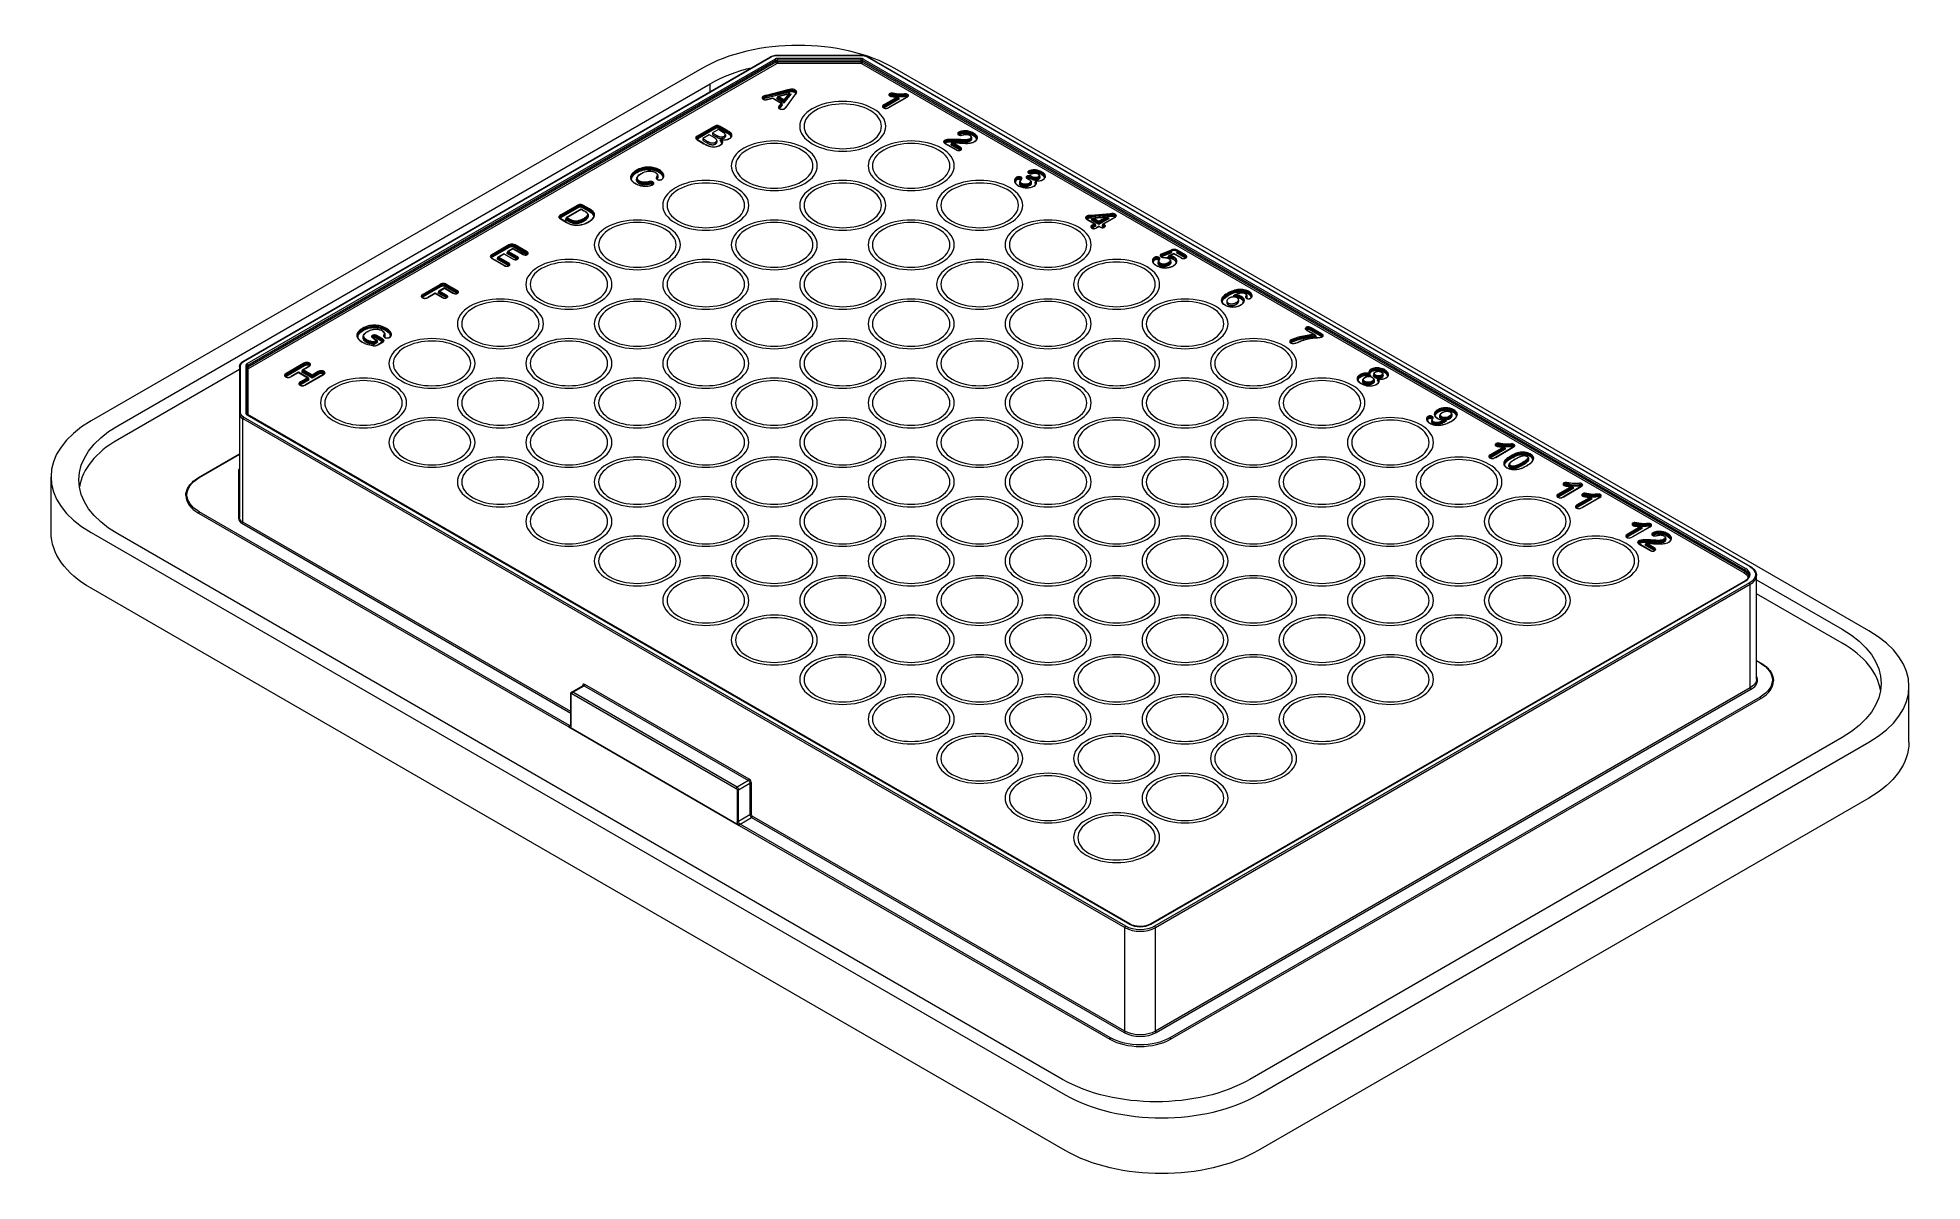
# Model space of a CAD drawing. Header units: inches. Extents: x 0.19 to 7.09, y 0.45 to 4.64.
import ezdxf

# ---------------------------------------------------------------- set-up
doc = ezdxf.new("R2010")
doc.units = ezdxf.units.IN
doc.header["$MEASUREMENT"] = 0

msp = doc.modelspace()

# ---------------------------------------------------------------- linework, layer by layer
at = {"color": 0, "linetype": 'Continuous', "lineweight": 0, "extrusion": (-1.66533e-16, 0.816497, 0.57735)}
for p, q in [((0.9455, 3.4555, -0.6919), (2.8767, 4.5704, -0.6919)), ((0.9475, 3.4553, -0.6919), (2.8787, 4.5703, -0.6919)), ((2.8937, 4.5629, -0.6919), (0.9602, 3.4466, -0.6919)), ((0.963, 3.4417, -0.6919), (2.8965, 4.5581, -0.6919)), ((2.8965, 4.5581, -0.6919), (2.8965, 4.5516, -0.6919)), ((3.2068, 4.5649, -0.6919), (2.9021, 4.5649, -0.6919)), ((2.9021, 4.5649, -0.6919), (2.9021, 4.5594, -0.6919)), ((2.9021, 4.5594, -0.6919), (3.2068, 4.5594, -0.6919)), ((2.9021, 4.553, -0.6919), (2.9021, 4.5594, -0.6919)), ((3.2068, 4.553, -0.6919), (2.9021, 4.553, -0.6919)), ((2.9021, 4.553, -0.6919), (2.9021, 4.5475, -0.6919)), ((2.9037, 4.577, -0.6919), (2.9037, 4.5762, -0.6919)), ((2.9037, 4.577, -0.6919), (3.2052, 4.577, -0.6919)), ((2.9037, 4.5762, -0.6919), (3.2052, 4.5762, -0.6919)), ((3.2052, 4.577, -0.6919), (3.2052, 4.5762, -0.6919)), ((3.2068, 4.5649, -0.6919), (3.2068, 4.5594, -0.6919)), ((3.2068, 4.5594, -0.6919), (3.2068, 4.553, -0.6919)), ((3.2068, 4.553, -0.6919), (3.2068, 4.5475, -0.6919)), ((3.2124, 4.5581, -0.6919), (6.4424, 2.6932, -0.6919)), ((3.2124, 4.5516, -0.6919), (3.2124, 4.5581, -0.6919)), ((6.4452, 2.698, -0.6919), (3.2152, 4.5629, -0.6919)), ((3.2302, 4.5703, -0.6919), (6.4591, 2.706, -0.6919)), ((3.2322, 4.5704, -0.6919), (6.4611, 2.7062, -0.6919)), ((2.6247, 4.5282, -0.6919), (0.3898, 3.2379, -0.6919)), ((2.8965, 4.5516, -0.6919), (0.963, 3.4353, -0.6919)), ((0.9658, 3.4305, -0.6919), (2.8993, 4.5468, -0.6919)), ((2.9021, 4.5475, -0.6919), (3.2068, 4.5475, -0.6919)), ((3.2096, 4.5468, -0.6919), (6.4397, 2.6819, -0.6919)), ((6.4424, 2.6868, -0.6919), (3.2124, 4.5516, -0.6919)), ((6.8965, 2.4702, -0.6919), (3.3318, 4.5282, -0.6919)), ((0.4874, 3.2202, -0.6919), (2.6553, 4.4719, -0.6919)), ((2.6553, 4.4426, -0.6919), (2.6553, 4.4719, -0.6919)), ((2.8502, 4.4237, -0.6919), (2.8502, 4.4205, -0.6919)), ((2.9346, 4.4485, -0.6919), (2.8602, 4.4298, -0.6919)), ((2.861, 4.4272, -0.6919), (2.9354, 4.4459, -0.6919)), ((2.9354, 4.4427, -0.6919), (2.861, 4.424, -0.6919)), ((2.861, 4.4272, -0.6919), (2.861, 4.424, -0.6919)), ((2.8618, 4.4213, -0.6919), (2.9362, 4.44, -0.6919)), ((2.8847, 4.4201, -0.6919), (2.8707, 4.4164, -0.6919)), ((2.8712, 4.4161, -0.6919), (2.8844, 4.4196, -0.6919)), ((2.8844, 4.4196, -0.6919), (2.9159, 4.4014, -0.6919)), ((2.9175, 4.4011, -0.6919), (2.8847, 4.4201, -0.6919)), ((2.9015, 4.4204, -0.6919), (2.8983, 4.4195, -0.6919)), ((2.8983, 4.4195, -0.6919), (2.9268, 4.403, -0.6919)), ((2.9016, 4.424, -0.6919), (2.9262, 4.4098, -0.6919)), ((2.9016, 4.424, -0.6919), (2.9016, 4.4208, -0.6919)), ((2.9262, 4.4066, -0.6919), (2.9016, 4.4208, -0.6919)), ((2.9461, 4.4369, -0.6919), (2.9029, 4.4251, -0.6919)), ((2.905, 4.4253, -0.6919), (2.9436, 4.4358, -0.6919)), ((2.9256, 4.4134, -0.6919), (2.905, 4.4253, -0.6919)), ((2.9436, 4.4358, -0.6919), (2.9256, 4.4134, -0.6919)), ((2.9262, 4.4098, -0.6919), (2.9477, 4.4365, -0.6919)), ((2.9477, 4.4333, -0.6919), (2.9262, 4.4066, -0.6919)), ((2.9268, 4.403, -0.6919), (2.9518, 4.4341, -0.6919)), ((2.9644, 4.43, -0.6919), (2.9329, 4.3871, -0.6919)), ((2.9345, 4.3875, -0.6919), (2.966, 4.4305, -0.6919)), ((2.9354, 4.4459, -0.6919), (2.9354, 4.4427, -0.6919)), ((2.9477, 4.4365, -0.6919), (2.9477, 4.4333, -0.6919)), ((2.9518, 4.4341, -0.6919), (2.9478, 4.433, -0.6919)), ((2.9653, 4.4466, -0.6919), (2.9653, 4.4434, -0.6919)), ((3.3398, 4.4229, -0.6919), (3.2916, 4.3951, -0.6919)), ((3.293, 4.3927, -0.6919), (3.344, 4.4221, -0.6919)), ((3.344, 4.4189, -0.6919), (3.293, 4.3895, -0.6919)), ((3.2944, 4.3871, -0.6919), (3.3482, 4.4181, -0.6919)), ((3.375, 4.4231, -0.6919), (3.3109, 4.3861, -0.6919)), ((3.3118, 4.386, -0.6919), (3.376, 4.423, -0.6919)), ((3.3141, 4.4339, -0.6919), (3.3141, 4.4307, -0.6919)), ((3.33, 4.4337, -0.6919), (3.33, 4.4305, -0.6919)), ((3.344, 4.4221, -0.6919), (3.344, 4.4189, -0.6919)), ((3.3767, 4.431, -0.6919), (3.3767, 4.4277, -0.6919)), ((2.9159, 4.4014, -0.6919), (2.91, 4.3939, -0.6919)), ((2.9118, 4.3919, -0.6919), (2.9182, 4.4001, -0.6919)), ((2.9182, 4.3968, -0.6919), (2.9118, 4.3887, -0.6919)), ((2.9118, 4.3919, -0.6919), (2.9118, 4.3887, -0.6919)), ((2.9136, 4.3866, -0.6919), (2.9206, 4.3955, -0.6919)), ((2.9182, 4.4001, -0.6919), (2.9182, 4.3968, -0.6919)), ((2.9206, 4.3955, -0.6919), (2.9182, 4.3968, -0.6919)), ((2.9262, 4.4098, -0.6919), (2.9262, 4.4066, -0.6919)), ((3.293, 4.3927, -0.6919), (3.293, 4.3895, -0.6919)), ((2.6698, 4.3161, -0.6919), (2.6081, 4.2805, -0.6919)), ((2.6095, 4.2781, -0.6919), (2.6712, 4.3137, -0.6919)), ((2.6712, 4.3105, -0.6919), (2.6095, 4.2749, -0.6919)), ((2.6095, 4.2781, -0.6919), (2.6095, 4.2749, -0.6919)), ((2.6109, 4.2724, -0.6919), (2.6726, 4.3081, -0.6919)), ((2.6524, 4.2853, -0.6919), (2.6283, 4.2714, -0.6919)), ((2.6697, 4.2753, -0.6919), (2.6524, 4.2853, -0.6919)), ((2.6856, 4.3044, -0.6919), (2.6643, 4.2922, -0.6919)), ((2.6643, 4.2922, -0.6919), (2.6795, 4.2834, -0.6919)), ((2.6643, 4.2922, -0.6919), (2.6643, 4.2857, -0.6919)), ((2.6643, 4.2857, -0.6919), (2.6795, 4.277, -0.6919)), ((2.6712, 4.3137, -0.6919), (2.6712, 4.3105, -0.6919)), ((2.6795, 4.2834, -0.6919), (2.6795, 4.277, -0.6919)), ((2.699, 4.2967, -0.6919), (2.6856, 4.3044, -0.6919)), ((2.6901, 4.3082, -0.6919), (2.7167, 4.2928, -0.6919)), ((2.6914, 4.3138, -0.6919), (2.7181, 4.2984, -0.6919)), ((2.6914, 4.3138, -0.6919), (2.6914, 4.3106, -0.6919)), ((2.7181, 4.2952, -0.6919), (2.6914, 4.3106, -0.6919)), ((2.7195, 4.3008, -0.6919), (2.6928, 4.3162, -0.6919)), ((2.6999, 4.2781, -0.6919), (2.6999, 4.2717, -0.6919)), ((2.7067, 4.2804, -0.6919), (2.7067, 4.2739, -0.6919)), ((2.7112, 4.2856, -0.6919), (2.7112, 4.2792, -0.6919)), ((2.7181, 4.2984, -0.6919), (2.7181, 4.2952, -0.6919)), ((2.7325, 4.2861, -0.6919), (2.7325, 4.2829, -0.6919)), ((3.5666, 4.2923, -0.6919), (3.5666, 4.2891, -0.6919)), ((3.6179, 4.2895, -0.6919), (3.6179, 4.2863, -0.6919)), ((3.6299, 4.2795, -0.6919), (3.6299, 4.2763, -0.6919)), ((2.608, 4.2672, -0.6919), (2.633, 4.2527, -0.6919)), ((2.634, 4.2528, -0.6919), (2.6089, 4.2673, -0.6919)), ((2.6283, 4.2714, -0.6919), (2.6283, 4.265, -0.6919)), ((2.6283, 4.2714, -0.6919), (2.6462, 4.2611, -0.6919)), ((2.6283, 4.265, -0.6919), (2.6462, 4.2547, -0.6919)), ((2.6462, 4.2611, -0.6919), (2.6462, 4.2547, -0.6919)), ((2.6752, 4.2584, -0.6919), (2.6752, 4.252, -0.6919)), ((2.6802, 4.2645, -0.6919), (2.6802, 4.2581, -0.6919)), ((2.6948, 4.2673, -0.6919), (2.6948, 4.2641, -0.6919)), ((3.5146, 4.2538, -0.6919), (3.5558, 4.23, -0.6919)), ((3.5149, 4.2626, -0.6919), (3.5149, 4.2594, -0.6919)), ((3.5568, 4.2301, -0.6919), (3.5155, 4.2539, -0.6919)), ((3.5303, 4.266, -0.6919), (3.5303, 4.2628, -0.6919)), ((3.5355, 4.2505, -0.6919), (3.5674, 4.2322, -0.6919)), ((3.5395, 4.2547, -0.6919), (3.5688, 4.2378, -0.6919)), ((3.5395, 4.2547, -0.6919), (3.5395, 4.2515, -0.6919)), ((3.5688, 4.2346, -0.6919), (3.5395, 4.2515, -0.6919)), ((3.5702, 4.2402, -0.6919), (3.5436, 4.2555, -0.6919)), ((3.5688, 4.2378, -0.6919), (3.5688, 4.2346, -0.6919)), ((3.5728, 4.2651, -0.6919), (3.5728, 4.2619, -0.6919)), ((3.6067, 4.2687, -0.6919), (3.6067, 4.2654, -0.6919)), ((3.6119, 4.2757, -0.6919), (3.6119, 4.2725, -0.6919)), ((2.3865, 4.153, -0.6919), (2.3865, 4.1498, -0.6919)), ((2.4682, 4.155, -0.6919), (2.4682, 4.1518, -0.6919)), ((3.8233, 4.151, -0.6919), (3.8233, 4.1478, -0.6919)), ((3.8686, 4.1465, -0.6919), (3.8686, 4.1433, -0.6919)), ((2.3662, 4.1296, -0.6919), (2.3662, 4.1264, -0.6919)), ((2.3871, 4.1254, -0.6919), (2.3871, 4.1222, -0.6919)), ((2.3961, 4.1139, -0.6919), (2.3961, 4.1106, -0.6919)), ((2.4297, 4.1106, -0.6919), (2.4297, 4.1074, -0.6919)), ((2.4447, 4.1104, -0.6919), (2.4447, 4.1072, -0.6919)), ((2.4614, 4.1296, -0.6919), (2.4614, 4.1264, -0.6919)), ((2.4634, 4.1361, -0.6919), (2.4634, 4.1332, -0.6919)), ((3.7781, 4.1277, -0.6919), (3.7781, 4.1244, -0.6919)), ((3.789, 4.1121, -0.6919), (3.789, 4.1088, -0.6919)), ((3.7926, 4.1276, -0.6919), (3.7926, 4.1244, -0.6919)), ((3.7946, 4.105, -0.6919), (3.7946, 4.1018, -0.6919)), ((3.8163, 4.1318, -0.6919), (3.8163, 4.1286, -0.6919)), ((3.8233, 4.1053, -0.6919), (3.8233, 4.1021, -0.6919)), ((3.8289, 4.125, -0.6919), (3.8311, 4.1237, -0.6919)), ((3.8301, 4.1135, -0.6919), (3.8301, 4.1103, -0.6919)), ((3.8302, 4.1306, -0.6919), (3.8325, 4.1293, -0.6919)), ((3.8302, 4.1306, -0.6919), (3.8302, 4.1274, -0.6919)), ((3.8325, 4.1261, -0.6919), (3.8302, 4.1274, -0.6919)), ((3.8339, 4.1317, -0.6919), (3.8316, 4.133, -0.6919)), ((3.8325, 4.1293, -0.6919), (3.8325, 4.1261, -0.6919)), ((3.846, 4.1161, -0.6919), (3.846, 4.1129, -0.6919)), ((3.8569, 4.1288, -0.6919), (3.8569, 4.1256, -0.6919)), ((3.8613, 4.1349, -0.6919), (3.8613, 4.1317, -0.6919)), ((2.1689, 4.0267, -0.6919), (2.1087, 3.992, -0.6919)), ((2.1101, 3.9895, -0.6919), (2.1703, 4.0243, -0.6919)), ((2.1703, 4.0211, -0.6919), (2.1101, 3.9863, -0.6919)), ((2.1115, 3.9839, -0.6919), (2.1717, 4.0187, -0.6919)), ((2.1839, 4.0137, -0.6919), (2.129, 3.982, -0.6919)), ((2.131, 3.9824, -0.6919), (2.1839, 4.013, -0.6919)), ((2.1703, 4.0243, -0.6919), (2.1703, 4.0211, -0.6919)), ((2.1839, 4.013, -0.6919), (2.1839, 4.0137, -0.6919)), ((2.1945, 4.0075, -0.6919), (2.1839, 4.0137, -0.6919)), ((2.1839, 4.013, -0.6919), (2.1936, 4.0074, -0.6919)), ((2.1893, 4.0187, -0.6919), (2.211, 4.0061, -0.6919)), ((2.1907, 4.0243, -0.6919), (2.2124, 4.0118, -0.6919)), ((2.1907, 4.0243, -0.6919), (2.1907, 4.0211, -0.6919)), ((2.2124, 4.0086, -0.6919), (2.1907, 4.0211, -0.6919)), ((2.2138, 4.0142, -0.6919), (2.1921, 4.0267, -0.6919)), ((2.2124, 4.0118, -0.6919), (2.2124, 4.0086, -0.6919)), ((2.1076, 3.9775, -0.6919), (2.1292, 3.965, -0.6919)), ((2.1302, 3.9651, -0.6919), (2.1086, 3.9776, -0.6919)), ((2.1101, 3.9895, -0.6919), (2.1101, 3.9863, -0.6919)), ((2.1282, 3.9776, -0.6919), (2.1254, 3.976, -0.6919)), ((2.1254, 3.976, -0.6919), (2.1395, 3.9679, -0.6919)), ((2.1282, 3.9808, -0.6919), (2.1408, 3.9735, -0.6919)), ((2.1282, 3.9808, -0.6919), (2.1282, 3.9776, -0.6919)), ((2.1408, 3.9703, -0.6919), (2.1282, 3.9776, -0.6919)), ((2.1422, 3.9759, -0.6919), (2.131, 3.9824, -0.6919)), ((2.1408, 3.9735, -0.6919), (2.1408, 3.9703, -0.6919)), ((2.1605, 3.9667, -0.6919), (2.1605, 3.9635, -0.6919)), ((2.1931, 3.9759, -0.6919), (2.1931, 3.9727, -0.6919)), ((2.2086, 3.9923, -0.6919), (2.2086, 3.9894, -0.6919)), ((2.2304, 3.9928, -0.6919), (2.2304, 3.9896, -0.6919)), ((4.0353, 3.9854, -0.6919), (4.0353, 3.9822, -0.6919)), ((4.0356, 3.9749, -0.6919), (4.0623, 3.9595, -0.6919)), ((4.0643, 3.959, -0.6919), (4.0366, 3.975, -0.6919)), ((4.0533, 3.9754, -0.6919), (4.0494, 3.975, -0.6919)), ((4.0494, 3.975, -0.6919), (4.0777, 3.9587, -0.6919)), ((4.1192, 3.9964, -0.6919), (4.0498, 3.9906, -0.6919)), ((4.0501, 3.9879, -0.6919), (4.1195, 3.9937, -0.6919)), ((4.1195, 3.9905, -0.6919), (4.0501, 3.9847, -0.6919)), ((4.0501, 3.9879, -0.6919), (4.0501, 3.9847, -0.6919)), ((4.0503, 3.9819, -0.6919), (4.1197, 3.9877, -0.6919)), ((4.0623, 3.9595, -0.6919), (4.0533, 3.9543, -0.6919)), ((4.0536, 3.979, -0.6919), (4.0777, 3.9651, -0.6919)), ((4.0536, 3.979, -0.6919), (4.0536, 3.9758, -0.6919)), ((4.0777, 3.9619, -0.6919), (4.0536, 3.9758, -0.6919)), ((4.0547, 3.9519, -0.6919), (4.0651, 3.9579, -0.6919)), ((4.0651, 3.9547, -0.6919), (4.0547, 3.9486, -0.6919)), ((4.0547, 3.9519, -0.6919), (4.0547, 3.9486, -0.6919)), ((4.1078, 3.9845, -0.6919), (4.0553, 3.98, -0.6919)), ((4.0561, 3.9462, -0.6919), (4.0679, 3.9531, -0.6919)), ((4.0577, 3.9799, -0.6919), (4.1046, 3.9839, -0.6919)), ((4.0777, 3.9683, -0.6919), (4.0577, 3.9799, -0.6919)), ((4.0651, 3.9579, -0.6919), (4.0651, 3.9547, -0.6919)), ((4.0679, 3.9531, -0.6919), (4.0651, 3.9547, -0.6919)), ((4.0791, 3.9505, -0.6919), (4.0691, 3.9447, -0.6919)), ((4.07, 3.9446, -0.6919), (4.0791, 3.9498, -0.6919)), ((4.0777, 3.9651, -0.6919), (4.1102, 3.9839, -0.6919)), ((4.1046, 3.9839, -0.6919), (4.0777, 3.9683, -0.6919)), ((4.1102, 3.9807, -0.6919), (4.0777, 3.9619, -0.6919)), ((4.0777, 3.9587, -0.6919), (4.1158, 3.9807, -0.6919)), ((4.0777, 3.9651, -0.6919), (4.0777, 3.9683, -0.6919)), ((4.0777, 3.9651, -0.6919), (4.0777, 3.9619, -0.6919)), ((4.0777, 3.9619, -0.6919), (4.0777, 3.9587, -0.6919)), ((4.0791, 3.9505, -0.6919), (4.0791, 3.9498, -0.6919)), ((4.0821, 3.9487, -0.6919), (4.0791, 3.9505, -0.6919)), ((4.0791, 3.9498, -0.6919), (4.0811, 3.9486, -0.6919)), ((4.0917, 3.9538, -0.6919), (4.0889, 3.9522, -0.6919)), ((4.0889, 3.9522, -0.6919), (4.0927, 3.95, -0.6919)), ((4.0917, 3.9571, -0.6919), (4.0941, 3.9557, -0.6919)), ((4.0917, 3.9571, -0.6919), (4.0917, 3.9538, -0.6919)), ((4.0941, 3.9525, -0.6919), (4.0917, 3.9538, -0.6919)), ((4.1354, 3.983, -0.6919), (4.0925, 3.9582, -0.6919)), ((4.0941, 3.9557, -0.6919), (4.0941, 3.9525, -0.6919)), ((4.0944, 3.9587, -0.6919), (4.1364, 3.9829, -0.6919)), ((4.0954, 3.9581, -0.6919), (4.0944, 3.9587, -0.6919)), ((4.1102, 3.9839, -0.6919), (4.1102, 3.9807, -0.6919)), ((4.1158, 3.9807, -0.6919), (4.1105, 3.9803, -0.6919)), ((4.1195, 3.9937, -0.6919), (4.1195, 3.9905, -0.6919)), ((4.1362, 3.9926, -0.6919), (4.1362, 3.9894, -0.6919)), ((1.9183, 3.8821, -0.6919), (1.8566, 3.8464, -0.6919)), ((1.858, 3.844, -0.6919), (1.9197, 3.8797, -0.6919)), ((1.9197, 3.8765, -0.6919), (1.858, 3.8408, -0.6919)), ((1.8594, 3.8384, -0.6919), (1.9211, 3.8741, -0.6919)), ((1.9336, 3.8692, -0.6919), (1.9143, 3.8581, -0.6919)), ((1.9163, 3.8585, -0.6919), (1.9336, 3.8686, -0.6919)), ((1.9197, 3.8797, -0.6919), (1.9197, 3.8765, -0.6919)), ((1.9336, 3.8692, -0.6919), (1.9336, 3.8686, -0.6919)), ((1.9707, 3.8479, -0.6919), (1.9336, 3.8692, -0.6919)), ((1.9336, 3.8686, -0.6919), (1.9697, 3.8478, -0.6919)), ((1.9387, 3.8741, -0.6919), (1.9825, 3.8487, -0.6919)), ((1.9401, 3.8797, -0.6919), (1.9839, 3.8544, -0.6919)), ((1.9401, 3.8797, -0.6919), (1.9401, 3.8765, -0.6919)), ((1.9839, 3.8511, -0.6919), (1.9401, 3.8765, -0.6919)), ((1.9853, 3.8568, -0.6919), (1.9415, 3.8821, -0.6919)), ((4.3423, 3.8634, -0.6919), (4.3059, 3.8486, -0.6919)), ((4.3943, 3.8457, -0.6919), (4.3647, 3.8627, -0.6919)), ((1.8566, 3.8331, -0.6919), (1.9017, 3.807, -0.6919)), ((1.9027, 3.8071, -0.6919), (1.8576, 3.8332, -0.6919)), ((1.858, 3.844, -0.6919), (1.858, 3.8408, -0.6919)), ((1.8776, 3.833, -0.6919), (1.8748, 3.8314, -0.6919)), ((1.8748, 3.8314, -0.6919), (1.915, 3.8082, -0.6919)), ((1.8776, 3.8362, -0.6919), (1.9163, 3.8138, -0.6919)), ((1.8776, 3.8362, -0.6919), (1.8776, 3.833, -0.6919)), ((1.9163, 3.8106, -0.6919), (1.8776, 3.833, -0.6919)), ((1.9009, 3.8503, -0.6919), (1.8784, 3.8374, -0.6919)), ((1.8804, 3.8378, -0.6919), (1.9009, 3.8497, -0.6919)), ((1.9177, 3.8163, -0.6919), (1.8804, 3.8378, -0.6919)), ((1.9009, 3.8503, -0.6919), (1.9009, 3.8497, -0.6919)), ((1.935, 3.8307, -0.6919), (1.9009, 3.8503, -0.6919)), ((1.9009, 3.8497, -0.6919), (1.934, 3.8306, -0.6919)), ((1.9135, 3.8537, -0.6919), (1.9107, 3.8521, -0.6919)), ((1.9107, 3.8521, -0.6919), (1.9466, 3.8314, -0.6919)), ((1.9135, 3.8569, -0.6919), (1.948, 3.837, -0.6919)), ((1.9135, 3.8569, -0.6919), (1.9135, 3.8537, -0.6919)), ((1.948, 3.8338, -0.6919), (1.9135, 3.8537, -0.6919)), ((1.9494, 3.8394, -0.6919), (1.9163, 3.8585, -0.6919)), ((1.9163, 3.8138, -0.6919), (1.9163, 3.8106, -0.6919)), ((1.948, 3.837, -0.6919), (1.948, 3.8338, -0.6919)), ((1.9839, 3.8544, -0.6919), (1.9839, 3.8511, -0.6919)), ((4.2828, 3.8342, -0.6919), (4.2828, 3.831, -0.6919)), ((4.2962, 3.8207, -0.6919), (4.2962, 3.8174, -0.6919)), ((4.2965, 3.8341, -0.6919), (4.2965, 3.8309, -0.6919)), ((4.302, 3.8124, -0.6919), (4.302, 3.8092, -0.6919)), ((4.3072, 3.8461, -0.6919), (4.3435, 3.8608, -0.6919)), ((4.3435, 3.8576, -0.6919), (4.3072, 3.8429, -0.6919)), ((4.3072, 3.8461, -0.6919), (4.3072, 3.8429, -0.6919)), ((4.3085, 3.8404, -0.6919), (4.3446, 3.8551, -0.6919)), ((4.3332, 3.8385, -0.6919), (4.3289, 3.8368, -0.6919)), ((4.3325, 3.8141, -0.6919), (4.3325, 3.8109, -0.6919)), ((4.3333, 3.842, -0.6919), (4.3333, 3.8388, -0.6919)), ((4.3527, 3.8506, -0.6919), (4.3348, 3.8433, -0.6919)), ((4.3375, 3.8439, -0.6919), (4.3526, 3.85, -0.6919)), ((4.3407, 3.824, -0.6919), (4.3407, 3.8208, -0.6919)), ((4.3435, 3.8608, -0.6919), (4.3435, 3.8576, -0.6919)), ((4.351, 3.8362, -0.6919), (4.351, 3.833, -0.6919)), ((4.3526, 3.85, -0.6919), (4.3775, 3.8357, -0.6919)), ((4.3785, 3.8358, -0.6919), (4.3528, 3.8506, -0.6919)), ((4.3619, 3.8547, -0.6919), (4.3915, 3.8376, -0.6919)), ((4.3633, 3.8603, -0.6919), (4.3929, 3.8433, -0.6919)), ((4.3633, 3.8603, -0.6919), (4.3633, 3.8571, -0.6919)), ((4.3929, 3.8401, -0.6919), (4.3633, 3.8571, -0.6919)), ((4.3929, 3.8433, -0.6919), (4.3929, 3.8401, -0.6919)), ((1.6674, 3.7377, -0.6919), (1.6041, 3.7012, -0.6919)), ((1.6055, 3.6987, -0.6919), (1.6688, 3.7353, -0.6919)), ((1.6688, 3.732, -0.6919), (1.6055, 3.6955, -0.6919)), ((1.6069, 3.6931, -0.6919), (1.6702, 3.7296, -0.6919)), ((1.6827, 3.7248, -0.6919), (1.6625, 3.7132, -0.6919)), ((1.6688, 3.7353, -0.6919), (1.6688, 3.732, -0.6919)), ((1.6827, 3.7248, -0.6919), (1.6827, 3.7241, -0.6919)), ((1.7151, 3.7061, -0.6919), (1.6827, 3.7248, -0.6919)), ((1.6877, 3.7296, -0.6919), (1.7269, 3.707, -0.6919)), ((1.6891, 3.7353, -0.6919), (1.7283, 3.7126, -0.6919)), ((1.6891, 3.7353, -0.6919), (1.6891, 3.732, -0.6919)), ((1.7283, 3.7094, -0.6919), (1.6891, 3.732, -0.6919)), ((1.7297, 3.715, -0.6919), (1.6905, 3.7377, -0.6919)), ((1.6055, 3.6987, -0.6919), (1.6055, 3.6955, -0.6919)), ((1.6493, 3.7055, -0.6919), (1.6226, 3.6901, -0.6919)), ((1.6236, 3.69, -0.6919), (1.6493, 3.7048, -0.6919)), ((1.6493, 3.7055, -0.6919), (1.6493, 3.7048, -0.6919)), ((1.6763, 3.6899, -0.6919), (1.6493, 3.7055, -0.6919)), ((1.6493, 3.7048, -0.6919), (1.6753, 3.6898, -0.6919)), ((1.6617, 3.7088, -0.6919), (1.6589, 3.7072, -0.6919)), ((1.6589, 3.7072, -0.6919), (1.6877, 3.6906, -0.6919)), ((1.6617, 3.712, -0.6919), (1.6891, 3.6962, -0.6919)), ((1.6617, 3.712, -0.6919), (1.6617, 3.7088, -0.6919)), ((1.6891, 3.693, -0.6919), (1.6617, 3.7088, -0.6919)), ((1.6645, 3.7136, -0.6919), (1.6827, 3.7241, -0.6919)), ((1.6905, 3.6986, -0.6919), (1.6645, 3.7136, -0.6919)), ((1.6827, 3.7241, -0.6919), (1.7141, 3.706, -0.6919)), ((1.6891, 3.6962, -0.6919), (1.6891, 3.693, -0.6919)), ((1.7283, 3.7126, -0.6919), (1.7283, 3.7094, -0.6919)), ((4.5466, 3.6766, -0.6919), (4.5466, 3.6701, -0.6919)), ((4.5501, 3.7025, -0.6919), (4.5501, 3.6993, -0.6919)), ((4.5516, 3.6696, -0.6919), (4.5516, 3.6631, -0.6919)), ((4.5713, 3.6968, -0.6919), (4.5713, 3.6936, -0.6919)), ((4.5814, 3.6717, -0.6919), (4.5814, 3.6653, -0.6919)), ((4.5896, 3.6817, -0.6919), (4.5896, 3.6753, -0.6919)), ((4.5985, 3.6914, -0.6919), (4.5985, 3.6881, -0.6919)), ((4.6176, 3.6932, -0.6919), (4.6176, 3.69, -0.6919)), ((4.6191, 3.6972, -0.6919), (4.6191, 3.694, -0.6919)), ((4.6256, 3.7095, -0.6919), (4.6256, 3.7063, -0.6919)), ((1.3843, 3.5745, -0.6919), (1.3843, 3.5713, -0.6919)), ((1.3859, 3.5469, -0.6919), (1.3859, 3.5437, -0.6919)), ((1.3967, 3.5332, -0.6919), (1.3967, 3.53, -0.6919)), ((1.4209, 3.5485, -0.6919), (1.4209, 3.5453, -0.6919)), ((1.4227, 3.5403, -0.6919), (1.4342, 3.5337, -0.6919)), ((1.4342, 3.5337, -0.6919), (1.4231, 3.5273, -0.6919)), ((1.4362, 3.5332, -0.6919), (1.4237, 3.5404, -0.6919)), ((1.4237, 3.5244, -0.6919), (1.437, 3.5321, -0.6919)), ((1.437, 3.5289, -0.6919), (1.4237, 3.5212, -0.6919)), ((1.4237, 3.5244, -0.6919), (1.4237, 3.5212, -0.6919)), ((1.4242, 3.5183, -0.6919), (1.4398, 3.5273, -0.6919)), ((1.4332, 3.5423, -0.6919), (1.452, 3.5314, -0.6919)), ((1.4346, 3.5479, -0.6919), (1.4534, 3.537, -0.6919)), ((1.4346, 3.5479, -0.6919), (1.4346, 3.5447, -0.6919)), ((1.4534, 3.5338, -0.6919), (1.4346, 3.5447, -0.6919)), ((1.4548, 3.5394, -0.6919), (1.4359, 3.5503, -0.6919)), ((1.437, 3.5321, -0.6919), (1.437, 3.5289, -0.6919)), ((1.4398, 3.5273, -0.6919), (1.437, 3.5289, -0.6919)), ((1.4554, 3.5258, -0.6919), (1.4396, 3.5167, -0.6919)), ((1.4406, 3.5166, -0.6919), (1.4564, 3.5257, -0.6919)), ((1.4534, 3.537, -0.6919), (1.4534, 3.5338, -0.6919)), ((1.4625, 3.5484, -0.6919), (1.4625, 3.5469, -0.6919)), ((1.4647, 3.5562, -0.6919), (1.4647, 3.5532, -0.6919)), ((1.4695, 3.5744, -0.6919), (1.4695, 3.5711, -0.6919)), ((4.7834, 3.5324, -0.6919), (4.7834, 3.5292, -0.6919)), ((4.8384, 3.5783, -0.6919), (4.8384, 3.5751, -0.6919)), ((4.8393, 3.5696, -0.6919), (4.8665, 3.554, -0.6919)), ((4.8694, 3.5529, -0.6919), (4.8403, 3.5697, -0.6919)), ((4.8525, 3.5708, -0.6919), (4.8898, 3.5493, -0.6919)), ((4.8538, 3.5764, -0.6919), (4.8912, 3.5549, -0.6919)), ((4.8538, 3.5764, -0.6919), (4.8538, 3.5732, -0.6919)), ((4.8912, 3.5517, -0.6919), (4.8538, 3.5732, -0.6919)), ((4.8926, 3.5573, -0.6919), (4.8552, 3.5788, -0.6919)), ((4.8707, 3.5515, -0.6919), (4.8707, 3.5483, -0.6919)), ((4.875, 3.5458, -0.6919), (4.8707, 3.5483, -0.6919)), ((4.8912, 3.5549, -0.6919), (4.8912, 3.5517, -0.6919)), ((1.1682, 3.449, -0.6919), (1.1036, 3.4116, -0.6919)), ((0.9331, 3.4266, -0.6919), (0.4874, 3.1692, -0.6919)), ((0.9331, 3.4376, -0.6919), (0.9331, 3.2635, -0.6919)), ((0.9371, 3.2668, -0.6919), (0.9371, 3.4408, -0.6919)), ((0.9568, 3.4417, -0.6919), (0.9568, 3.2658, -0.6919)), ((0.9607, 3.2626, -0.6919), (0.9607, 3.4385, -0.6919)), ((0.963, 3.4353, -0.6919), (0.963, 3.4417, -0.6919)), ((0.9646, 3.2598, -0.6919), (0.9646, 3.4289, -0.6919)), ((1.105, 3.4092, -0.6919), (1.1696, 3.4465, -0.6919)), ((1.1696, 3.4433, -0.6919), (1.105, 3.406, -0.6919)), ((1.105, 3.4092, -0.6919), (1.105, 3.406, -0.6919)), ((1.1063, 3.4036, -0.6919), (1.171, 3.4409, -0.6919)), ((1.1491, 3.4162, -0.6919), (1.122, 3.4005, -0.6919)), ((1.1229, 3.4004, -0.6919), (1.1491, 3.4156, -0.6919)), ((1.1491, 3.4162, -0.6919), (1.1491, 3.4156, -0.6919)), ((1.1843, 3.3959, -0.6919), (1.1491, 3.4162, -0.6919)), ((1.1491, 3.4156, -0.6919), (1.1823, 3.3964, -0.6919)), ((1.1823, 3.3964, -0.6919), (1.1561, 3.3813, -0.6919)), ((1.1575, 3.3789, -0.6919), (1.1851, 3.3948, -0.6919)), ((1.1851, 3.3916, -0.6919), (1.1575, 3.3757, -0.6919)), ((1.1589, 3.3732, -0.6919), (1.1879, 3.39, -0.6919)), ((1.1627, 3.4202, -0.6919), (1.1599, 3.4186, -0.6919)), ((1.1599, 3.4186, -0.6919), (1.1986, 3.3962, -0.6919)), ((1.1627, 3.4234, -0.6919), (1.1986, 3.4026, -0.6919)), ((1.1627, 3.4234, -0.6919), (1.1627, 3.4202, -0.6919)), ((1.1986, 3.3994, -0.6919), (1.1627, 3.4202, -0.6919)), ((1.1866, 3.4379, -0.6919), (1.1635, 3.4245, -0.6919)), ((1.1655, 3.425, -0.6919), (1.1876, 3.4378, -0.6919)), ((1.1986, 3.4058, -0.6919), (1.1655, 3.425, -0.6919)), ((1.1696, 3.4465, -0.6919), (1.1696, 3.4433, -0.6919)), ((1.2392, 3.4075, -0.6919), (1.1745, 3.3702, -0.6919)), ((1.1755, 3.3701, -0.6919), (1.2401, 3.4074, -0.6919)), ((1.1851, 3.3948, -0.6919), (1.1851, 3.3916, -0.6919)), ((1.1879, 3.39, -0.6919), (1.1851, 3.3916, -0.6919)), ((1.188, 3.4476, -0.6919), (1.188, 3.4444, -0.6919)), ((1.2208, 3.4186, -0.6919), (1.1986, 3.4058, -0.6919)), ((1.1986, 3.4026, -0.6919), (1.2222, 3.4162, -0.6919)), ((1.2222, 3.413, -0.6919), (1.1986, 3.3994, -0.6919)), ((1.1986, 3.3962, -0.6919), (1.2236, 3.4106, -0.6919)), ((1.1986, 3.4026, -0.6919), (1.1986, 3.4058, -0.6919)), ((1.1986, 3.4026, -0.6919), (1.1986, 3.3994, -0.6919)), ((1.1986, 3.3962, -0.6919), (1.1986, 3.3994, -0.6919)), ((1.2222, 3.4162, -0.6919), (1.2222, 3.413, -0.6919)), ((1.2405, 3.4173, -0.6919), (1.2405, 3.4141, -0.6919)), ((5.0353, 3.405, -0.6919), (5.0353, 3.4018, -0.6919)), ((5.0443, 3.3877, -0.6919), (5.0443, 3.3845, -0.6919)), ((5.0502, 3.3799, -0.6919), (5.0502, 3.3767, -0.6919)), ((5.0702, 3.4087, -0.6919), (5.0702, 3.4055, -0.6919)), ((5.0756, 3.4252, -0.6919), (5.0756, 3.422, -0.6919)), ((5.0787, 3.3805, -0.6919), (5.0787, 3.3773, -0.6919)), ((5.0846, 3.4099, -0.6919), (5.0846, 3.4067, -0.6919)), ((5.0853, 3.3888, -0.6919), (5.0853, 3.3856, -0.6919)), ((5.0899, 3.403, -0.6919), (5.0899, 3.3998, -0.6919)), ((5.0999, 3.3915, -0.6919), (5.0999, 3.3883, -0.6919)), ((5.1128, 3.4028, -0.6919), (5.1128, 3.3995, -0.6919)), ((5.1178, 3.4094, -0.6919), (5.1178, 3.4062, -0.6919)), ((5.1229, 3.4226, -0.6919), (5.1229, 3.4194, -0.6919)), ((1.1575, 3.3789, -0.6919), (1.1575, 3.3757, -0.6919)), ((0.9331, 3.2635, -0.6919), (0.9331, 2.8842, -0.6919)), ((0.9447, 2.8681, -0.6919), (0.9447, 3.2475, -0.6919)), ((0.9447, 3.2475, -0.6919), (4.1736, 1.3833, -0.6919)), ((4.1764, 1.3881, -0.6919), (0.9475, 3.2523, -0.6919)), ((0.9602, 3.261, -0.6919), (4.1903, 1.3961, -0.6919)), ((4.1923, 1.3963, -0.6919), (0.9622, 3.2612, -0.6919)), ((5.2843, 3.2524, -0.6919), (5.2843, 3.2492, -0.6919)), ((5.2966, 3.2524, -0.6919), (5.2966, 3.2492, -0.6919)), ((5.2969, 3.2426, -0.6919), (5.2969, 3.2378, -0.6919)), ((5.3195, 3.2764, -0.6919), (5.3195, 3.2732, -0.6919)), ((5.3265, 3.2579, -0.6919), (5.3265, 3.2547, -0.6919)), ((5.3315, 3.2511, -0.6919), (5.3315, 3.2478, -0.6919)), ((5.3605, 3.2519, -0.6919), (5.3605, 3.2487, -0.6919)), ((5.3693, 3.2628, -0.6919), (5.3693, 3.2596, -0.6919)), ((5.3757, 3.2763, -0.6919), (5.3757, 3.2731, -0.6919)), ((5.3016, 3.2362, -0.6919), (5.3016, 3.2314, -0.6919)), ((5.3188, 3.2334, -0.6919), (5.3188, 3.2286, -0.6919)), ((5.3447, 3.2413, -0.6919), (5.3447, 3.2381, -0.6919)), ((0.7836, 3.0309, -0.6919), (0.9331, 3.1172, -0.6919)), ((0.7856, 3.0307, -0.6919), (0.9331, 3.1159, -0.6919)), ((5.5587, 3.1417, -0.6919), (5.5105, 3.1138, -0.6919)), ((5.5119, 3.1114, -0.6919), (5.5629, 3.1409, -0.6919)), ((5.5629, 3.1376, -0.6919), (5.5119, 3.1082, -0.6919)), ((5.5119, 3.1114, -0.6919), (5.5119, 3.1082, -0.6919)), ((5.5133, 3.1058, -0.6919), (5.5671, 3.1369, -0.6919)), ((5.5939, 3.1418, -0.6919), (5.5297, 3.1048, -0.6919)), ((5.5307, 3.1047, -0.6919), (5.5948, 3.1417, -0.6919)), ((5.533, 3.1526, -0.6919), (5.533, 3.1494, -0.6919)), ((5.5488, 3.1524, -0.6919), (5.5488, 3.1492, -0.6919)), ((5.5629, 3.1409, -0.6919), (5.5629, 3.1376, -0.6919)), ((5.5847, 3.106, -0.6919), (5.5847, 3.1027, -0.6919)), ((5.5955, 3.1497, -0.6919), (5.5955, 3.1465, -0.6919)), ((5.6153, 3.1194, -0.6919), (5.6153, 3.1161, -0.6919)), ((5.6564, 3.1147, -0.6919), (5.6564, 3.1115, -0.6919)), ((0.9292, 3.055, -0.6919), (0.9292, 2.881, -0.6919)), ((5.5656, 3.091, -0.6919), (5.5656, 3.0878, -0.6919)), ((5.5795, 3.0784, -0.6919), (5.5795, 3.0752, -0.6919)), ((5.584, 3.0725, -0.6919), (5.584, 3.0693, -0.6919)), ((5.6288, 3.0829, -0.6919), (5.6288, 3.0797, -0.6919)), ((5.6501, 3.102, -0.6919), (5.6501, 3.0987, -0.6919)), ((0.2433, 2.8296, -0.6919), (0.2433, 3.0337, -0.6919)), ((5.8074, 2.9976, -0.6919), (5.7592, 2.9697, -0.6919)), ((5.7606, 2.9673, -0.6919), (5.8116, 2.9968, -0.6919)), ((5.8116, 2.9935, -0.6919), (5.7606, 2.9641, -0.6919)), ((5.7606, 2.9673, -0.6919), (5.7606, 2.9641, -0.6919)), ((5.762, 2.9617, -0.6919), (5.8158, 2.9928, -0.6919)), ((5.8426, 2.9977, -0.6919), (5.7785, 2.9607, -0.6919)), ((5.7794, 2.9606, -0.6919), (5.8436, 2.9976, -0.6919)), ((5.7817, 3.0085, -0.6919), (5.7817, 3.0053, -0.6919)), ((5.7975, 3.0083, -0.6919), (5.7975, 3.0051, -0.6919)), ((5.8116, 2.9968, -0.6919), (5.8116, 2.9935, -0.6919)), ((5.8443, 3.0056, -0.6919), (5.8443, 3.0024, -0.6919)), ((5.8499, 2.9692, -0.6919), (5.8499, 2.966, -0.6919)), ((5.8657, 2.969, -0.6919), (5.8657, 2.9657, -0.6919)), ((5.9124, 2.9662, -0.6919), (5.9124, 2.963, -0.6919)), ((0.7828, 2.9005, -0.6919), (2.1386, 2.1178, -0.6919)), ((2.1413, 2.1226, -0.6919), (0.7856, 2.9053, -0.6919)), ((5.8756, 2.9582, -0.6919), (5.8274, 2.9304, -0.6919)), ((5.8288, 2.928, -0.6919), (5.8798, 2.9574, -0.6919)), ((5.8798, 2.9542, -0.6919), (5.8288, 2.9248, -0.6919)), ((5.8288, 2.928, -0.6919), (5.8288, 2.9248, -0.6919)), ((5.8302, 2.9223, -0.6919), (5.884, 2.9534, -0.6919)), ((5.9108, 2.9584, -0.6919), (5.8466, 2.9213, -0.6919)), ((5.8476, 2.9213, -0.6919), (5.9117, 2.9583, -0.6919)), ((5.8798, 2.9574, -0.6919), (5.8798, 2.9542, -0.6919)), ((0.3898, 2.8296, -0.6919), (3.9544, 0.7716, -0.6919)), ((0.9419, 2.8633, -0.6919), (2.1458, 2.1683, -0.6919)), ((2.1458, 2.1747, -0.6919), (0.9447, 2.8681, -0.6919)), ((6.0596, 2.8507, -0.6919), (6.0114, 2.8229, -0.6919)), ((6.0128, 2.8205, -0.6919), (6.0638, 2.8499, -0.6919)), ((6.0638, 2.8467, -0.6919), (6.0128, 2.8173, -0.6919)), ((6.0142, 2.8149, -0.6919), (6.068, 2.846, -0.6919)), ((6.0948, 2.8509, -0.6919), (6.0306, 2.8139, -0.6919)), ((6.0316, 2.8138, -0.6919), (6.0958, 2.8508, -0.6919)), ((6.0339, 2.8617, -0.6919), (6.0339, 2.8585, -0.6919)), ((6.0497, 2.8615, -0.6919), (6.0497, 2.8583, -0.6919)), ((6.0638, 2.8499, -0.6919), (6.0638, 2.8467, -0.6919)), ((6.0964, 2.8588, -0.6919), (6.0964, 2.8556, -0.6919)), ((3.9451, 0.8279, -0.6919), (0.4874, 2.8242, -0.6919)), ((6.0128, 2.8205, -0.6919), (6.0128, 2.8173, -0.6919)), ((6.0547, 2.7875, -0.6919), (6.096, 2.7637, -0.6919)), ((6.055, 2.7963, -0.6919), (6.055, 2.7931, -0.6919)), ((6.0969, 2.7638, -0.6919), (6.0557, 2.7876, -0.6919)), ((6.0705, 2.7996, -0.6919), (6.0705, 2.7964, -0.6919)), ((6.0757, 2.7842, -0.6919), (6.1076, 2.7658, -0.6919)), ((6.0797, 2.7883, -0.6919), (6.1089, 2.7714, -0.6919)), ((6.0797, 2.7883, -0.6919), (6.0797, 2.7851, -0.6919)), ((6.1089, 2.7682, -0.6919), (6.0797, 2.7851, -0.6919)), ((6.1103, 2.7738, -0.6919), (6.0838, 2.7891, -0.6919)), ((6.1068, 2.8259, -0.6919), (6.1068, 2.8227, -0.6919)), ((6.1089, 2.7714, -0.6919), (6.1089, 2.7682, -0.6919)), ((6.113, 2.7987, -0.6919), (6.113, 2.7955, -0.6919)), ((6.1468, 2.8023, -0.6919), (6.1468, 2.7991, -0.6919)), ((6.1521, 2.8094, -0.6919), (6.1521, 2.8062, -0.6919)), ((6.1581, 2.8232, -0.6919), (6.1581, 2.82, -0.6919)), ((6.1701, 2.8132, -0.6919), (6.1701, 2.81, -0.6919)), ((6.4424, 2.6932, -0.6919), (6.4424, 2.6868, -0.6919)), ((3.9544, 0.5674, -0.6919), (0.3898, 2.6255, -0.6919)), ((6.4433, 2.6532, -0.6919), (4.2663, 1.3963, -0.6919)), ((4.2682, 1.3961, -0.6919), (6.4452, 2.653, -0.6919)), ((6.4591, 2.645, -0.6919), (4.2821, 1.3881, -0.6919)), ((4.2849, 1.3833, -0.6919), (6.4619, 2.6401, -0.6919)), ((6.4619, 2.2608, -0.6919), (6.4619, 2.6401, -0.6919)), ((6.485, 2.293, -0.6919), (6.485, 2.6723, -0.6919)), ((6.485, 2.6568, -0.6919), (6.7989, 2.4755, -0.6919)), ((6.7989, 2.4245, -0.6919), (6.485, 2.6057, -0.6919)), ((6.485, 2.3614, -0.6919), (6.5001, 2.3526, -0.6919)), ((6.485, 2.36, -0.6919), (6.4981, 2.3524, -0.6919)), ((2.1458, 2.1242, -0.6919), (2.1458, 2.2399, -0.6919)), ((2.1469, 2.1226, -0.6919), (2.1469, 2.2383, -0.6919)), ((2.1485, 2.2451, -0.6919), (2.1903, 2.2693, -0.6919)), ((2.1497, 2.2399, -0.6919), (2.751, 1.8928, -0.6919)), ((2.1525, 2.2448, -0.6919), (2.1942, 2.2689, -0.6919)), ((2.7538, 1.8976, -0.6919), (2.1525, 2.2448, -0.6919)), ((2.1887, 2.2689, -0.6919), (2.1887, 2.2683, -0.6919)), ((2.1942, 2.2689, -0.6919), (2.7956, 1.9217, -0.6919)), ((2.7983, 1.9265, -0.6919), (2.197, 2.2737, -0.6919)), ((6.4619, 2.2608, -0.6919), (4.2849, 1.0039, -0.6919)), ((4.2877, 0.9991, -0.6919), (6.4647, 2.256, -0.6919)), ((6.4981, 2.2271, -0.6919), (4.3378, 0.9798, -0.6919)), ((4.3406, 0.975, -0.6919), (6.5009, 2.2223, -0.6919)), ((7.0429, 2.0619, -0.6919), (7.0429, 2.266, -0.6919)), ((2.1458, 2.1251, -0.6919), (2.1413, 2.1226, -0.6919)), ((6.7989, 2.0795, -0.6919), (4.6309, 0.8279, -0.6919)), ((4.6615, 0.7716, -0.6919), (6.8965, 2.0619, -0.6919)), ((2.7956, 1.9217, -0.6919), (2.7538, 1.8976, -0.6919)), ((2.7538, 1.8879, -0.6919), (2.7538, 1.7722, -0.6919)), ((2.7594, 1.8879, -0.6919), (2.8011, 1.912, -0.6919)), ((2.7594, 1.7722, -0.6919), (2.7594, 1.8879, -0.6919)), ((2.8011, 1.912, -0.6919), (2.8011, 1.7963, -0.6919)), ((2.8067, 1.7963, -0.6919), (2.8067, 1.912, -0.6919)), ((2.8011, 1.7963, -0.6919), (2.7594, 1.7722, -0.6919)), ((6.8965, 1.8578, -0.6919), (4.6615, 0.5674, -0.6919)), ((2.7621, 1.7577, -0.6919), (4.1179, 0.975, -0.6919)), ((2.7649, 1.7626, -0.6919), (2.8067, 1.7867, -0.6919)), ((4.1207, 0.9798, -0.6919), (2.7649, 1.7626, -0.6919)), ((2.8067, 1.7867, -0.6919), (4.1708, 0.9991, -0.6919)), ((4.1736, 1.0039, -0.6919), (2.8095, 1.7915, -0.6919)), ((4.1736, 1.0039, -0.6919), (4.1736, 1.3833, -0.6919)), ((4.2849, 1.0039, -0.6919), (4.2849, 1.3833, -0.6919))]:
    msp.add_line(p, q, dxfattribs=at)
msp.add_line((2.7621, 1.7577, -0.6919), (2.1386, 2.1178, -0.6919))
at = {"color": 0, "linetype": 'Continuous', "lineweight": 0}
for centre, major_axis, ratio, start_param, end_param in [((2.9783, 4.3241, -0.6919), (-0.5, 0), 0.57735, -2.356194, -0.785398), ((2.8787, 4.567, -0.6919), (-0.00197, 0.00341), 0.57735, -0.785398, 0), ((2.9021, 4.5581, -0.6919), (-0.0118, 0), 0.57735, -1.570796, -0.785398), ((2.8937, 4.5597, -0.6919), (-0.00197, 0.00341), 0.57735, -2.356194, -0.785398), ((2.9021, 4.5484, -0.6919), (-0.00787, 0), 0.57735, -1.570796, -0.785398), ((3.2068, 4.5581, -0.6919), (-0.0118, 0), 0.57735, -2.356194, -1.570796), ((3.2068, 4.5484, -0.6919), (-0.00787, 0), 0.57735, -2.356194, -1.570796), ((2.8488, 4.4245, -0.6919), (-0.00098, 0.0017), 0.57735, -2.356194, -0.785398), ((2.8492, 4.414, -0.6919), (0.00098, 0.0017), 0.57735, 0.006025, 0.785398), ((2.8516, 4.4197, -0.6919), (0.00098, -0.0017), 0.57735, -2.356194, -0.785398), ((2.8602, 4.4282, -0.6919), (-0.00047, 0.00191), 0.317005, -2.226628, -0.655789), ((2.8618, 4.4229, -0.6919), (0.00047, -0.00191), 0.32548, -2.226203, -0.655422), ((2.8983, 4.4211, -0.6919), (0.00337, -0.00044), 0.470591, -1.509827, 0.060969), ((2.9346, 4.4469, -0.6919), (-0.00048, 0.00191), 0.325783, -2.227057, -0.656263), ((2.9436, 4.4342, -0.6919), (-0.00401, -0.00262), 0.285868, -3.326421, -1.755624), ((3.3125, 4.4261, -0.6919), (0.00098, 0.0017), 0.57735, 0.006222, 0.785398), ((3.3128, 4.4347, -0.6919), (-0.00098, 0.0017), 0.57735, -2.356194, -0.785398), ((3.3155, 4.4299, -0.6919), (0.00098, -0.0017), 0.57735, -2.356194, -0.785398), ((2.9093, 4.3793, -0.6919), (0.00098, 0.0017), 0.57735, 0.006518, 0.785398), ((2.9268, 4.4047, -0.6919), (-0.00047, 0.00253), 0.145374, -5.621646, -4.05085), ((3.1408, 4.3165, -0.6919), (0.1575, 0), 0.57735, -2.356194, 3.926991), ((3.1408, 4.3165, -0.6919), (0.1417, 0), 0.57735, -2.356194, 3.926991), ((3.2901, 4.3823, -0.6919), (0.00098, 0.0017), 0.57735, 0.006223, 0.785398), ((3.2916, 4.3935, -0.6919), (-0.00098, 0.0017), 0.57735, -2.356194, -0.785398), ((3.2944, 4.3887, -0.6919), (0.00098, -0.0017), 0.57735, -2.356194, -0.785398), ((2.6081, 4.2789, -0.6919), (-0.00098, 0.0017), 0.57735, -2.356194, -0.785398), ((2.6698, 4.3145, -0.6919), (-0.00098, 0.0017), 0.57735, -2.356194, -0.785398), ((2.6726, 4.3097, -0.6919), (0.00098, -0.0017), 0.57735, -2.356194, -0.785398), ((3.5648, 4.2838, -0.6919), (0.00098, 0.0017), 0.57735, 0.00067, 0.785398), ((3.5652, 4.2931, -0.6919), (-0.00098, 0.0017), 0.57735, -2.356194, -0.785398), ((3.568, 4.2883, -0.6919), (0.00098, -0.0017), 0.57735, -2.356194, -0.785398), ((3.6049, 4.2824, -0.6919), (0.00098, 0.0017), 0.57735, 0.000764, 0.785398), ((2.608, 4.2656, -0.6919), (0.00098, 0.0017), 0.57735, 0, 0.785398), ((2.6109, 4.2741, -0.6919), (0.00098, -0.0017), 0.57735, -2.356194, -0.785398), ((2.633, 4.2511, -0.6919), (0.00098, 0.0017), 0.57735, -0.00987, 0.785398), ((2.8902, 4.1719, -0.6919), (0.1575, 0), 0.57735, -2.356194, 3.926991), ((2.8902, 4.1719, -0.6919), (0.1417, 0), 0.57735, -2.356194, 3.926991), ((3.3913, 4.1719, -0.6919), (0.1575, 0), 0.57735, -2.356194, 3.926991), ((3.3913, 4.1719, -0.6919), (0.1417, 0), 0.57735, -2.356194, 3.926991), ((3.5135, 4.2634, -0.6919), (-0.00098, 0.0017), 0.57735, -2.356194, -0.785398), ((3.5146, 4.2522, -0.6919), (0.00098, 0.0017), 0.57735, 0, 0.785398), ((3.5162, 4.2586, -0.6919), (0.00098, -0.0017), 0.57735, -2.356194, -0.785398), ((3.5558, 4.2284, -0.6919), (0.00098, 0.0017), 0.57735, 0.005968, 0.785398), ((3.6053, 4.2695, -0.6919), (-0.00098, 0.0017), 0.57735, -2.356194, -0.785398), ((3.6081, 4.2646, -0.6919), (0.00098, -0.0017), 0.57735, -2.356194, -0.785398), ((2.3851, 4.1538, -0.6919), (-0.00098, 0.0017), 0.57735, -2.356194, -0.785398), ((2.3879, 4.149, -0.6919), (0.00098, -0.0017), 0.57735, -2.356194, -0.785398), ((2.4538, 4.1465, -0.6919), (0.00098, 0.0017), 0.57735, 0.006299, 0.785398), ((3.8213, 4.1429, -0.6919), (0.00098, 0.0017), 0.57735, 0.006212, 0.785398), ((3.8219, 4.1518, -0.6919), (-0.00098, 0.0017), 0.57735, -2.356194, -0.785398), ((3.8247, 4.147, -0.6919), (0.00098, -0.0017), 0.57735, -2.356194, -0.785398), ((3.855, 4.1404, -0.6919), (0.00098, 0.0017), 0.57735, 0.006137, 0.785398), ((2.3824, 4.1049, -0.6919), (0.00098, 0.0017), 0.57735, 0.006221, 0.785398), ((2.4596, 4.1299, -0.6919), (-0.00173, 0.00093), 0.779807, -2.744669, -1.173873), ((2.4633, 4.1261, -0.6919), (0.00173, -0.00093), 0.779807, -2.744669, -1.173873), ((2.4617, 4.1201, -0.6919), (0.00098, 0.0017), 0.57735, 0.006652, 0.785398), ((2.6397, 4.0272, -0.6919), (0.1575, 0), 0.57735, -2.356194, 3.926991), ((2.6397, 4.0272, -0.6919), (0.1417, 0), 0.57735, -2.356194, 3.926991), ((3.1408, 4.0272, -0.6919), (0.1575, 0), 0.57735, -2.356194, 3.926991), ((3.1408, 4.0272, -0.6919), (0.1417, 0), 0.57735, -2.356194, 3.926991), ((3.6419, 4.0272, -0.6919), (0.1575, 0), 0.57735, -2.356194, 3.926991), ((3.6419, 4.0272, -0.6919), (0.1417, 0), 0.57735, -2.356194, 3.926991), ((3.7767, 4.1285, -0.6919), (-0.00098, 0.0017), 0.57735, -2.356194, -0.785398), ((3.7795, 4.1236, -0.6919), (0.00098, -0.0017), 0.57735, -2.356194, -0.785398), ((3.7821, 4.0979, -0.6919), (0.00098, 0.0017), 0.57735, 0.006232, 0.785398), ((3.8149, 4.1326, -0.6919), (-0.00098, 0.0017), 0.57735, -2.356194, -0.785398), ((3.8155, 4.1239, -0.6919), (0.00098, 0.0017), 0.57735, 0.005702, 0.785398), ((3.8176, 4.1278, -0.6919), (0.00098, -0.0017), 0.57735, -2.356194, -0.785398), ((3.8219, 4.1061, -0.6919), (-0.00098, 0.0017), 0.57735, -2.356194, -0.785398), ((3.8224, 4.1204, -0.6919), (0.00098, 0.0017), 0.57735, 0.006146, 0.785398), ((3.8247, 4.1013, -0.6919), (0.00098, -0.0017), 0.57735, -2.356194, -0.785398), ((3.8555, 4.1296, -0.6919), (-0.00098, 0.0017), 0.57735, -2.356194, -0.785398), ((3.8583, 4.1248, -0.6919), (0.00098, -0.0017), 0.57735, -2.356194, -0.785398), ((2.1689, 4.0251, -0.6919), (-0.00098, 0.0017), 0.57735, -2.356194, -0.785398), ((2.1717, 4.0203, -0.6919), (0.00098, -0.0017), 0.57735, -2.356194, -0.785398), ((2.1936, 4.0058, -0.6919), (0.00098, 0.0017), 0.57735, 0.000871, 0.785398), ((2.1076, 3.9759, -0.6919), (0.00098, 0.0017), 0.57735, 0, 0.785398), ((2.1087, 3.9904, -0.6919), (-0.00098, 0.0017), 0.57735, -2.356194, -0.785398), ((2.1115, 3.9855, -0.6919), (0.00098, -0.0017), 0.57735, -2.356194, -0.785398), ((2.131, 3.9808, -0.6919), (-0.00278, 0), 0.57735, -1.570796, 0), ((2.1292, 3.9634, -0.6919), (0.00098, 0.0017), 0.57735, -0.009871, 0.785398), ((2.1395, 3.9695, -0.6919), (0.00098, 0.0017), 0.57735, -2.356194, -0.785398), ((2.1917, 3.9767, -0.6919), (-0.00098, 0.0017), 0.57735, -2.356194, -0.785398), ((2.3891, 3.8826, -0.6919), (0.1575, 0), 0.57735, -2.356194, 3.926991), ((2.3891, 3.8826, -0.6919), (0.1417, 0), 0.57735, -2.356194, 3.926991), ((2.8902, 3.8826, -0.6919), (0.1575, 0), 0.57735, -2.356194, 3.926991), ((2.8902, 3.8826, -0.6919), (0.1417, 0), 0.57735, -2.356194, 3.926991), ((3.3913, 3.8826, -0.6919), (0.1575, 0), 0.57735, -2.356194, 3.926991), ((3.3913, 3.8826, -0.6919), (0.1417, 0), 0.57735, -2.356194, 3.926991), ((3.8924, 3.8826, -0.6919), (0.1575, 0), 0.57735, -2.356194, 3.926991), ((3.8924, 3.8826, -0.6919), (0.1417, 0), 0.57735, -2.356194, 3.926991), ((4.0339, 3.9862, -0.6919), (-0.00098, 0.0017), 0.57735, -2.356194, -0.785398), ((4.0367, 3.9814, -0.6919), (0.00098, -0.0017), 0.57735, -2.356194, -0.785398), ((4.0356, 3.9733, -0.6919), (0.00098, 0.0017), 0.57735, 0, 0.785398), ((4.0494, 3.9766, -0.6919), (0.00414, -0.00092), 0.37101, -1.488421, 0.082376), ((4.0498, 3.989, -0.6919), (-0.00016, 0.00196), 0.110803, -2.190952, -0.620138), ((4.0503, 3.9835, -0.6919), (0.00016, -0.00196), 0.116475, -2.190831, -0.620041), ((4.0518, 3.9421, -0.6919), (0.00098, 0.0017), 0.57735, 0.006401, 0.785398), ((4.0533, 3.9527, -0.6919), (-0.00098, 0.0017), 0.57735, -2.356194, -0.785398), ((4.0561, 3.9478, -0.6919), (0.00098, -0.0017), 0.57735, -2.356194, -0.785398), ((4.0811, 3.947, -0.6919), (0.00098, 0.0017), 0.57735, 0.006045, 0.785398), ((4.0889, 3.9538, -0.6919), (-0.00278, 0), 0.57735, 1.570796, 3.141593), ((4.0944, 3.9571, -0.6919), (-0.00278, 0), 0.57735, -1.570796, 0), ((4.1046, 3.9823, -0.6919), (-0.00559, -0.00176), 0.262587, -3.223968, -1.653172), ((4.1192, 3.9948, -0.6919), (-0.00017, 0.00196), 0.117299, -2.191419, -0.620626), ((4.1197, 3.9893, -0.6919), (0.00017, -0.00196), 0.121503, -2.191341, -0.620535), ((1.9183, 3.8805, -0.6919), (-0.00098, 0.0017), 0.57735, -2.356194, -0.785398), ((1.9211, 3.8757, -0.6919), (0.00098, -0.0017), 0.57735, -2.356194, -0.785398), ((4.3423, 3.8618, -0.6919), (-0.00075, 0.00182), 0.470589, -2.285129, -0.714336), ((1.8566, 3.8448, -0.6919), (-0.00098, 0.0017), 0.57735, -2.356194, -0.785398), ((1.8566, 3.8315, -0.6919), (0.00098, 0.0017), 0.57735, 0, 0.785398), ((1.8594, 3.84, -0.6919), (0.00098, -0.0017), 0.57735, -2.356194, -0.785398), ((1.8748, 3.833, -0.6919), (-0.00278, 0), 0.57735, 1.570796, 3.141593), ((1.8804, 3.8362, -0.6919), (-0.00278, 0), 0.57735, -1.570796, 0), ((1.9017, 3.8054, -0.6919), (0.00098, 0.0017), 0.57735, 0.005957, 0.785398), ((1.9107, 3.8537, -0.6919), (-0.00278, 0), 0.57735, 1.570796, 3.141593), ((1.9163, 3.8569, -0.6919), (-0.00278, 0), 0.57735, -1.570796, 0), ((1.934, 3.829, -0.6919), (0.00098, 0.0017), 0.57735, 0.00586, 0.785398), ((2.1386, 3.7379, -0.6919), (0.1575, 0), 0.57735, -2.356194, 3.926991), ((1.9697, 3.8461, -0.6919), (0.00098, 0.0017), 0.57735, 0.005666, 0.785398), ((2.1386, 3.7379, -0.6919), (0.1417, 0), 0.57735, -2.356194, 3.926991), ((2.6397, 3.7379, -0.6919), (0.1575, 0), 0.57735, -2.356194, 3.926991), ((2.6397, 3.7379, -0.6919), (0.1417, 0), 0.57735, -2.356194, 3.926991), ((3.1408, 3.7379, -0.6919), (0.1575, 0), 0.57735, -2.356194, 3.926991), ((3.1408, 3.7379, -0.6919), (0.1417, 0), 0.57735, -2.356194, 3.926991), ((3.6419, 3.7379, -0.6919), (0.1575, 0), 0.57735, -2.356194, 3.926991), ((3.6419, 3.7379, -0.6919), (0.1417, 0), 0.57735, -2.356194, 3.926991), ((4.143, 3.7379, -0.6919), (0.1575, 0), 0.57735, -2.356194, 3.926991), ((4.143, 3.7379, -0.6919), (0.1417, 0), 0.57735, -2.356194, 3.926991), ((4.2814, 3.835, -0.6919), (-0.00098, 0.0017), 0.57735, -2.356194, -0.785398), ((4.2842, 3.8302, -0.6919), (0.00098, -0.0017), 0.57735, -2.356194, -0.785398), ((4.2886, 3.8049, -0.6919), (0.00098, 0.0017), 0.57735, 0.006215, 0.785398), ((4.3085, 3.8193, -0.6919), (0.013, 0), 0.577015, 2.771909, 2.789366), ((4.0961, 3.7849, -0.6919), (-0.2033, -0.0425), 0.131818, 3.176271, 3.287726), ((4.3063, 3.8369, -0.6919), (0.00098, 0.0017), 0.57735, 0.006213, 0.785398), ((4.3311, 3.8149, -0.6919), (-0.00098, 0.0017), 0.57735, -2.356194, -0.785398), ((4.3339, 3.8101, -0.6919), (0.00098, -0.0017), 0.57735, -2.356194, -0.785398), ((4.3338, 3.8305, -0.6919), (0.00098, 0.0017), 0.57735, 0.006217, 0.785398), ((4.3446, 3.8567, -0.6919), (0.00075, -0.00182), 0.474205, -2.284979, -0.714173), ((4.3775, 3.834, -0.6919), (0.00098, 0.0017), 0.57735, 0.006212, 0.785398), ((1.6674, 3.7361, -0.6919), (-0.00098, 0.0017), 0.57735, -2.356194, -0.785398), ((1.6702, 3.7312, -0.6919), (0.00098, -0.0017), 0.57735, -2.356194, -0.785398), ((1.6023, 3.6873, -0.6919), (0.00098, 0.0017), 0.57735, 0.006477, 0.785398), ((1.6041, 3.6995, -0.6919), (-0.00098, 0.0017), 0.57735, -2.356194, -0.785398), ((1.6069, 3.6947, -0.6919), (0.00098, -0.0017), 0.57735, -2.356194, -0.785398), ((1.6589, 3.7088, -0.6919), (-0.00278, 0), 0.57735, 1.570796, 3.141593), ((1.6645, 3.712, -0.6919), (-0.00278, 0), 0.57735, -1.570796, 0), ((1.6753, 3.6882, -0.6919), (0.00098, 0.0017), 0.57735, 0.005884, 0.785398), ((1.7141, 3.7044, -0.6919), (0.00098, 0.0017), 0.57735, 0.005805, 0.785398), ((1.888, 3.5933, -0.6919), (0.1575, 0), 0.57735, -2.356194, 3.926991), ((1.888, 3.5933, -0.6919), (0.1417, 0), 0.57735, -2.356194, 3.926991), ((2.3891, 3.5933, -0.6919), (0.1575, 0), 0.57735, -2.356194, 3.926991), ((2.3891, 3.5933, -0.6919), (0.1417, 0), 0.57735, -2.356194, 3.926991), ((2.8902, 3.5933, -0.6919), (0.1575, 0), 0.57735, -2.356194, 3.926991), ((2.8902, 3.5933, -0.6919), (0.1417, 0), 0.57735, -2.356194, 3.926991), ((3.3913, 3.5933, -0.6919), (0.1575, 0), 0.57735, -2.356194, 3.926991), ((3.3913, 3.5933, -0.6919), (0.1417, 0), 0.57735, -2.356194, 3.926991), ((3.8924, 3.5933, -0.6919), (0.1575, 0), 0.57735, -2.356194, 3.926991), ((3.8924, 3.5933, -0.6919), (0.1417, 0), 0.57735, -2.356194, 3.926991), ((4.3935, 3.5933, -0.6919), (0.1575, 0), 0.57735, -2.356194, 3.926991), ((4.3935, 3.5933, -0.6919), (0.1417, 0), 0.57735, -2.356194, 3.926991), ((4.5388, 3.661, -0.6919), (0.00098, 0.0017), 0.57735, 0.006274, 0.785398), ((4.5487, 3.7033, -0.6919), (-0.00098, 0.0017), 0.57735, -2.356194, -0.785398), ((4.5515, 3.6985, -0.6919), (0.00098, -0.0017), 0.57735, -2.356194, -0.785398), ((4.613, 3.7028, -0.6919), (0.00098, 0.0017), 0.57735, 0.006329, 0.785398), ((4.6179, 3.6849, -0.6919), (0.00098, 0.0017), 0.57735, 0.006541, 0.785398), ((1.3823, 3.525, -0.6919), (0.00098, 0.0017), 0.57735, -0.006264, 0.785398), ((1.3829, 3.5754, -0.6919), (-0.00098, 0.0017), 0.57735, -2.356194, -0.785398), ((1.3857, 3.5705, -0.6919), (0.00098, -0.0017), 0.57735, -2.356194, -0.785398), ((1.4195, 3.5493, -0.6919), (-0.00098, 0.0017), 0.57735, -2.356194, -0.785398), ((1.4223, 3.5445, -0.6919), (0.00098, -0.0017), 0.57735, -2.356194, -0.785398), ((1.4227, 3.5387, -0.6919), (0.00098, 0.0017), 0.57735, 0, 0.785398), ((1.4541, 3.5669, -0.6919), (0.00098, 0.0017), 0.57735, 0.000732, 0.785398), ((1.4641, 3.5422, -0.6919), (0.00098, 0.0017), 0.57735, 0.006468, 0.785398), ((1.6375, 3.4486, -0.6919), (0.1575, 0), 0.57735, -2.356194, 3.926991), ((1.6375, 3.4486, -0.6919), (0.1417, 0), 0.57735, -2.356194, 3.926991), ((2.1386, 3.4486, -0.6919), (0.1575, 0), 0.57735, -2.356194, 3.926991), ((2.1386, 3.4486, -0.6919), (0.1417, 0), 0.57735, -2.356194, 3.926991), ((2.6397, 3.4486, -0.6919), (0.1575, 0), 0.57735, -2.356194, 3.926991), ((2.6397, 3.4486, -0.6919), (0.1417, 0), 0.57735, -2.356194, 3.926991), ((3.1408, 3.4486, -0.6919), (0.1575, 0), 0.57735, -2.356194, 3.926991), ((3.1408, 3.4486, -0.6919), (0.1417, 0), 0.57735, -2.356194, 3.926991), ((3.6419, 3.4486, -0.6919), (0.1575, 0), 0.57735, -2.356194, 3.926991), ((3.6419, 3.4486, -0.6919), (0.1417, 0), 0.57735, -2.356194, 3.926991), ((4.143, 3.4486, -0.6919), (0.1575, 0), 0.57735, -2.356194, 3.926991), ((4.143, 3.4486, -0.6919), (0.1417, 0), 0.57735, -2.356194, 3.926991), ((4.6441, 3.4486, -0.6919), (0.1575, 0), 0.57735, -2.356194, 3.926991), ((4.6441, 3.4486, -0.6919), (0.1417, 0), 0.57735, -2.356194, 3.926991), ((4.7801, 3.5219, -0.6919), (0.00098, 0.0017), 0.57735, 0.001012, 0.785398), ((4.782, 3.5332, -0.6919), (-0.00098, 0.0017), 0.57735, -2.356194, -0.785398), ((4.7847, 3.5284, -0.6919), (0.00098, -0.0017), 0.57735, -2.356194, -0.785398), ((4.837, 3.5791, -0.6919), (-0.00098, 0.0017), 0.57735, -2.356194, -0.785398), ((4.8398, 3.5743, -0.6919), (0.00098, -0.0017), 0.57735, -2.356194, -0.785398), ((4.8393, 3.568, -0.6919), (0.00098, 0.0017), 0.57735, 0, 0.785398), ((1.1682, 3.4473, -0.6919), (-0.00098, 0.0017), 0.57735, -2.356194, -0.785398), ((0.9371, 3.4376, -0.6919), (-0.00394, 0), 0.816497, -1.570796, 0), ((0.9686, 3.4417, -0.6919), (-0.0118, 0), 0.57735, -0.785398, 0), ((0.9568, 3.4385, -0.6919), (0.00394, 0), 0.816497, 0, 1.570796), ((0.9686, 3.4321, -0.6919), (-0.00787, 0), 0.57735, -0.785398, 0), ((0.9646, 3.4321, -0.6919), (-0.00394, 0), 0.816497, 0, 1.570796), ((0.9658, 3.4337, -0.6919), (0.00197, -0.00341), 0.57735, -2.356194, -0.785398), ((1.1016, 3.3978, -0.6919), (0.00098, 0.0017), 0.57735, 0.006465, 0.785398), ((1.1036, 3.41, -0.6919), (-0.00098, 0.0017), 0.57735, -2.356194, -0.785398), ((1.1063, 3.4052, -0.6919), (0.00098, -0.0017), 0.57735, -2.356194, -0.785398), ((1.1561, 3.3797, -0.6919), (-0.00098, 0.0017), 0.57735, -2.356194, -0.785398), ((1.1599, 3.4202, -0.6919), (-0.00278, 0), 0.57735, 1.570796, 3.141593), ((1.1655, 3.4234, -0.6919), (-0.00278, 0), 0.57735, -1.570796, 0), ((1.171, 3.4425, -0.6919), (0.00098, -0.0017), 0.57735, -2.356194, -0.785398), ((1.3869, 3.3039, -0.6919), (0.1575, 0), 0.57735, -2.356194, 3.926991), ((1.2208, 3.417, -0.6919), (-0.00098, 0.0017), 0.57735, -2.356194, -0.785398), ((1.2236, 3.4122, -0.6919), (0.00098, -0.0017), 0.57735, -2.356194, -0.785398), ((1.3869, 3.3039, -0.6919), (0.1417, 0), 0.57735, -2.356194, 3.926991), ((1.888, 3.3039, -0.6919), (0.1575, 0), 0.57735, -2.356194, 3.926991), ((1.888, 3.3039, -0.6919), (0.1417, 0), 0.57735, -2.356194, 3.926991), ((2.3891, 3.3039, -0.6919), (0.1575, 0), 0.57735, -2.356194, 3.926991), ((2.3891, 3.3039, -0.6919), (0.1417, 0), 0.57735, -2.356194, 3.926991), ((2.8902, 3.3039, -0.6919), (0.1575, 0), 0.57735, -2.356194, 3.926991), ((2.8902, 3.3039, -0.6919), (0.1417, 0), 0.57735, -2.356194, 3.926991), ((3.3913, 3.3039, -0.6919), (0.1575, 0), 0.57735, -2.356194, 3.926991), ((3.3913, 3.3039, -0.6919), (0.1417, 0), 0.57735, -2.356194, 3.926991), ((3.8924, 3.3039, -0.6919), (0.1575, 0), 0.57735, -2.356194, 3.926991), ((3.8924, 3.3039, -0.6919), (0.1417, 0), 0.57735, -2.356194, 3.926991), ((4.3935, 3.3039, -0.6919), (0.1575, 0), 0.57735, -2.356194, 3.926991), ((4.3935, 3.3039, -0.6919), (0.1417, 0), 0.57735, -2.356194, 3.926991), ((4.8946, 3.3039, -0.6919), (0.1575, 0), 0.57735, -2.356194, 3.926991), ((4.8946, 3.3039, -0.6919), (0.1417, 0), 0.57735, -2.356194, 3.926991), ((5.0339, 3.4058, -0.6919), (-0.00098, 0.0017), 0.57735, -2.356194, -0.785398), ((5.0367, 3.401, -0.6919), (0.00098, -0.0017), 0.57735, -2.356194, -0.785398), ((5.0516, 3.3807, -0.6919), (-0.00098, -0.0017), 0.57735, -2.356194, -0.785398), ((5.0743, 3.426, -0.6919), (-0.00098, 0.0017), 0.57735, -2.356194, -0.785398), ((5.077, 3.4211, -0.6919), (0.00098, -0.0017), 0.57735, -2.356194, -0.785398), ((5.0773, 3.3813, -0.6919), (-0.00098, 0.0017), 0.57735, -2.356194, -0.785398), ((5.0776, 3.3962, -0.6919), (0.00098, 0.0017), 0.57735, 0.000733, 0.785398), ((5.0913, 3.4038, -0.6919), (-0.00098, -0.0017), 0.57735, -2.356194, -0.785398), ((5.1112, 3.4155, -0.6919), (0.00098, 0.0017), 0.57735, 0.000743, 0.785398), ((5.1114, 3.4036, -0.6919), (-0.00098, 0.0017), 0.57735, -2.356194, -0.785398), ((1.1542, 3.3674, -0.6919), (0.00098, 0.0017), 0.57735, 0.006464, 0.785398), ((1.1589, 3.3749, -0.6919), (0.00098, -0.0017), 0.57735, -2.356194, -0.785398), ((5.0382, 3.3729, -0.6919), (0.00098, 0.0017), 0.57735, 0.006207, 0.785398), ((0.9371, 3.2635, -0.6919), (-0.00394, 0), 0.816497, -1.570796, 0), ((0.9725, 3.2635, -0.6919), (-0.0394, 0), 0.57735, 0, 0.785398), ((0.9475, 3.2491, -0.6919), (-0.00197, -0.00341), 0.57735, -2.356194, -0.785398), ((0.9686, 3.2658, -0.6919), (-0.0118, 0), 0.57735, 0, 0.785398), ((0.9568, 3.2626, -0.6919), (0.00394, 0), 0.816497, 0, 1.570796), ((0.9602, 3.2578, -0.6919), (0.00197, 0.00341), 0.57735, 0, 0.785398), ((1.6375, 3.1593, -0.6919), (0.1575, 0), 0.57735, -2.356194, 3.926991), ((1.6375, 3.1593, -0.6919), (0.1417, 0), 0.57735, -2.356194, 3.926991), ((2.1386, 3.1593, -0.6919), (0.1575, 0), 0.57735, -2.356194, 3.926991), ((2.1386, 3.1593, -0.6919), (0.1417, 0), 0.57735, -2.356194, 3.926991), ((2.6397, 3.1593, -0.6919), (0.1575, 0), 0.57735, -2.356194, 3.926991), ((2.6397, 3.1593, -0.6919), (0.1417, 0), 0.57735, -2.356194, 3.926991), ((3.1408, 3.1593, -0.6919), (0.1575, 0), 0.57735, -2.356194, 3.926991), ((3.1408, 3.1593, -0.6919), (0.1417, 0), 0.57735, -2.356194, 3.926991), ((3.6419, 3.1593, -0.6919), (0.1575, 0), 0.57735, -2.356194, 3.926991), ((3.6419, 3.1593, -0.6919), (0.1417, 0), 0.57735, -2.356194, 3.926991), ((4.143, 3.1593, -0.6919), (0.1575, 0), 0.57735, -2.356194, 3.926991), ((4.143, 3.1593, -0.6919), (0.1417, 0), 0.57735, -2.356194, 3.926991), ((4.6441, 3.1593, -0.6919), (0.1575, 0), 0.57735, -2.356194, 3.926991), ((4.6441, 3.1593, -0.6919), (0.1417, 0), 0.57735, -2.356194, 3.926991), ((5.1452, 3.1593, -0.6919), (0.1575, 0), 0.57735, -2.356194, 3.926991), ((5.1452, 3.1593, -0.6919), (0.1417, 0), 0.57735, -2.356194, 3.926991), ((5.283, 3.2533, -0.6919), (-0.00098, 0.0017), 0.57735, -2.356194, -0.785398), ((5.2857, 3.2484, -0.6919), (0.00098, -0.0017), 0.57735, -2.356194, -0.785398), ((5.3161, 3.246, -0.6919), (0.00098, 0.0017), 0.57735, 0.006269, 0.785398), ((5.3181, 3.2772, -0.6919), (-0.00098, 0.0017), 0.57735, -2.356194, -0.785398), ((5.3209, 3.2724, -0.6919), (0.00098, -0.0017), 0.57735, -2.356194, -0.785398), ((5.3301, 3.247, -0.6919), (0.00098, 0.0017), 0.57735, -2.356194, -0.785398), ((5.3328, 3.2519, -0.6919), (-0.00098, -0.0017), 0.57735, -2.356194, -0.785398), ((5.3592, 3.2527, -0.6919), (-0.00098, 0.0017), 0.57735, -2.356194, -0.785398), ((5.3627, 3.2695, -0.6919), (0.00098, 0.0017), 0.57735, 0.006389, 0.785398), ((0.7433, 3.0337, -0.6919), (-0.5, 0), 0.57735, -0.785398, 0.785398), ((5.289, 3.2279, -0.6919), (0.00098, 0.0017), 0.57735, 0.006231, 0.785398), ((0.8303, 2.9712, -0.6919), (-0.485, 0), 0.57735, -0.785398, -0.091249), ((1.888, 3.0146, -0.6919), (0.1575, 0), 0.57735, -2.356194, 3.926991), ((2.3891, 3.0146, -0.6919), (0.1575, 0), 0.57735, -2.356194, 3.926991), ((2.8902, 3.0146, -0.6919), (0.1575, 0), 0.57735, -2.356194, 3.926991), ((3.3913, 3.0146, -0.6919), (0.1575, 0), 0.57735, -2.356194, 3.926991), ((3.8924, 3.0146, -0.6919), (0.1575, 0), 0.57735, -2.356194, 3.926991), ((3.8924, 3.0146, -0.6919), (0.1417, 0), 0.57735, -2.356194, 3.926991), ((4.3935, 3.0146, -0.6919), (0.1575, 0), 0.57735, -2.356194, 3.926991), ((4.8946, 3.0146, -0.6919), (0.1575, 0), 0.57735, -2.356194, 3.926991), ((5.3957, 3.0146, -0.6919), (0.1575, 0), 0.57735, -2.356194, 3.926991), ((5.5105, 3.1122, -0.6919), (-0.00098, 0.0017), 0.57735, -2.356194, -0.785398), ((5.5133, 3.1074, -0.6919), (0.00098, -0.0017), 0.57735, -2.356194, -0.785398), ((5.5313, 3.1448, -0.6919), (0.00098, 0.0017), 0.57735, 0.00621, 0.785398), ((5.5316, 3.1534, -0.6919), (-0.00098, 0.0017), 0.57735, -2.356194, -0.785398), ((5.5344, 3.1486, -0.6919), (0.00098, -0.0017), 0.57735, -2.356194, -0.785398), ((5.5833, 3.1068, -0.6919), (-0.00098, 0.0017), 0.57735, -2.356194, -0.785398), ((0.9725, 3.055, -0.6919), (-0.0433, 0), 0.57735, -0.4297, 0), ((1.888, 3.0146, -0.6919), (0.1417, 0), 0.57735, -2.356194, 3.926991), ((2.3891, 3.0146, -0.6919), (0.1417, 0), 0.57735, -2.356194, 3.926991), ((2.8902, 3.0146, -0.6919), (0.1417, 0), 0.57735, -2.356194, 3.926991), ((3.3913, 3.0146, -0.6919), (0.1417, 0), 0.57735, -2.356194, 3.926991), ((4.3935, 3.0146, -0.6919), (0.1417, 0), 0.57735, -2.356194, 3.926991), ((4.8946, 3.0146, -0.6919), (0.1417, 0), 0.57735, -2.356194, 3.926991), ((5.3957, 3.0146, -0.6919), (0.1417, 0), 0.57735, -2.356194, 3.926991), ((5.509, 3.101, -0.6919), (0.00098, 0.0017), 0.57735, 0.00621, 0.785398), ((5.5714, 3.0651, -0.6919), (0.00098, 0.0017), 0.57735, -0.00986, 0.785398), ((5.5827, 3.0685, -0.6919), (0.00098, 0.0017), 0.57735, -2.356194, -0.785398), ((5.5861, 3.1019, -0.6919), (0.00098, -0.0017), 0.57735, -2.356194, -0.785398), ((5.6274, 3.0837, -0.6919), (-0.00098, 0.0017), 0.57735, -2.356194, -0.785398), ((0.7856, 3.0275, -0.6919), (-0.00197, 0.00341), 0.57735, -0.785398, 0), ((2.1386, 2.87, -0.6919), (0.1575, 0), 0.57735, -2.356194, 3.926991), ((2.6397, 2.87, -0.6919), (0.1575, 0), 0.57735, -2.356194, 3.926991), ((3.1408, 2.87, -0.6919), (0.1575, 0), 0.57735, -2.356194, 3.926991), ((3.6419, 2.87, -0.6919), (0.1575, 0), 0.57735, -2.356194, 3.926991), ((4.143, 2.87, -0.6919), (0.1575, 0), 0.57735, -2.356194, 3.926991), ((4.6441, 2.87, -0.6919), (0.1575, 0), 0.57735, -2.356194, 3.926991), ((5.1452, 2.87, -0.6919), (0.1575, 0), 0.57735, -2.356194, 3.926991), ((5.6463, 2.87, -0.6919), (0.1575, 0), 0.57735, -2.356194, 3.926991), ((5.7592, 2.9681, -0.6919), (-0.00098, 0.0017), 0.57735, -2.356194, -0.785398), ((5.7801, 3.0007, -0.6919), (0.00098, 0.0017), 0.57735, 0.00621, 0.785398), ((5.7803, 3.0093, -0.6919), (-0.00098, 0.0017), 0.57735, -2.356194, -0.785398), ((5.7831, 3.0045, -0.6919), (0.00098, -0.0017), 0.57735, -2.356194, -0.785398), ((5.8485, 2.97, -0.6919), (-0.00098, 0.0017), 0.57735, -2.356194, -0.785398), ((5.8513, 2.9652, -0.6919), (0.00098, -0.0017), 0.57735, -2.356194, -0.785398), ((0.8942, 2.9648, -0.6919), (-0.1575, 0), 0.57735, 0, 0.785398), ((0.7856, 2.9021, -0.6919), (-0.00197, -0.00341), 0.57735, -2.356194, -0.785398), ((2.1386, 2.87, -0.6919), (0.1417, 0), 0.57735, -2.356194, 3.926991), ((2.6397, 2.87, -0.6919), (0.1417, 0), 0.57735, -2.356194, 3.926991), ((3.1408, 2.87, -0.6919), (0.1417, 0), 0.57735, -2.356194, 3.926991), ((3.6419, 2.87, -0.6919), (0.1417, 0), 0.57735, -2.356194, 3.926991), ((4.143, 2.87, -0.6919), (0.1417, 0), 0.57735, -2.356194, 3.926991), ((4.6441, 2.87, -0.6919), (0.1417, 0), 0.57735, -2.356194, 3.926991), ((5.1452, 2.87, -0.6919), (0.1417, 0), 0.57735, -2.356194, 3.926991), ((5.6463, 2.87, -0.6919), (0.1417, 0), 0.57735, -2.356194, 3.926991), ((5.7577, 2.9569, -0.6919), (0.00098, 0.0017), 0.57735, 0.00621, 0.785398), ((5.762, 2.9633, -0.6919), (0.00098, -0.0017), 0.57735, -2.356194, -0.785398), ((5.8259, 2.9175, -0.6919), (0.00098, 0.0017), 0.57735, 0.006209, 0.785398), ((5.8274, 2.9288, -0.6919), (-0.00098, 0.0017), 0.57735, -2.356194, -0.785398), ((5.8302, 2.9239, -0.6919), (0.00098, -0.0017), 0.57735, -2.356194, -0.785398), ((5.8482, 2.9614, -0.6919), (0.00098, 0.0017), 0.57735, 0.006209, 0.785398), ((0.9725, 2.881, -0.6919), (-0.0433, 0), 0.57735, 0, 0.785398), ((6.0323, 2.8539, -0.6919), (0.00098, 0.0017), 0.57735, 0.006209, 0.785398), ((6.0325, 2.8625, -0.6919), (-0.00098, 0.0017), 0.57735, -2.356194, -0.785398), ((6.0353, 2.8577, -0.6919), (0.00098, -0.0017), 0.57735, -2.356194, -0.785398), ((6.1054, 2.8267, -0.6919), (-0.00098, 0.0017), 0.57735, -2.356194, -0.785398), ((2.3891, 2.7253, -0.6919), (0.1575, 0), 0.57735, -2.356194, 3.926991), ((2.3891, 2.7253, -0.6919), (0.1417, 0), 0.57735, -2.356194, 3.926991), ((2.8902, 2.7253, -0.6919), (0.1575, 0), 0.57735, -2.356194, 3.926991), ((2.8902, 2.7253, -0.6919), (0.1417, 0), 0.57735, -2.356194, 3.926991), ((3.3913, 2.7253, -0.6919), (0.1575, 0), 0.57735, -2.356194, 3.926991), ((3.3913, 2.7253, -0.6919), (0.1417, 0), 0.57735, -2.356194, 3.926991), ((3.8924, 2.7253, -0.6919), (0.1575, 0), 0.57735, -2.356194, 3.926991), ((3.8924, 2.7253, -0.6919), (0.1417, 0), 0.57735, -2.356194, 3.926991), ((4.3935, 2.7253, -0.6919), (0.1575, 0), 0.57735, -2.356194, 3.926991), ((4.3935, 2.7253, -0.6919), (0.1417, 0), 0.57735, -2.356194, 3.926991), ((4.8946, 2.7253, -0.6919), (0.1575, 0), 0.57735, -2.356194, 3.926991), ((4.8946, 2.7253, -0.6919), (0.1417, 0), 0.57735, -2.356194, 3.926991), ((5.3957, 2.7253, -0.6919), (0.1575, 0), 0.57735, -2.356194, 3.926991), ((5.3957, 2.7253, -0.6919), (0.1417, 0), 0.57735, -2.356194, 3.926991), ((5.8968, 2.7253, -0.6919), (0.1575, 0), 0.57735, -2.356194, 3.926991), ((5.8968, 2.7253, -0.6919), (0.1417, 0), 0.57735, -2.356194, 3.926991), ((6.0099, 2.8101, -0.6919), (0.00098, 0.0017), 0.57735, 0.006209, 0.785398), ((6.0114, 2.8213, -0.6919), (-0.00098, 0.0017), 0.57735, -2.356194, -0.785398), ((6.0142, 2.8165, -0.6919), (0.00098, -0.0017), 0.57735, -2.356194, -0.785398), ((6.0536, 2.7971, -0.6919), (-0.00098, 0.0017), 0.57735, -2.356194, -0.785398), ((6.0547, 2.7859, -0.6919), (0.00098, 0.0017), 0.57735, 0, 0.785398), ((6.0564, 2.7923, -0.6919), (0.00098, -0.0017), 0.57735, -2.356194, -0.785398), ((6.096, 2.7621, -0.6919), (0.00098, 0.0017), 0.57735, 0.005945, 0.785398), ((6.105, 2.8174, -0.6919), (0.00098, 0.0017), 0.57735, 0.000662, 0.785398), ((6.1082, 2.8219, -0.6919), (0.00098, -0.0017), 0.57735, -2.356194, -0.785398), ((6.1451, 2.816, -0.6919), (0.00098, 0.0017), 0.57735, 0.000762, 0.785398), ((6.1455, 2.8031, -0.6919), (-0.00098, 0.0017), 0.57735, -2.356194, -0.785398), ((6.1482, 2.7983, -0.6919), (0.00098, -0.0017), 0.57735, -2.356194, -0.785398), ((6.4063, 2.6755, -0.6919), (0.0551, 0), 0.57735, -0.785398, 0.785398), ((2.6397, 2.5807, -0.6919), (0.1575, 0), 0.57735, -2.356194, 3.926991), ((2.6397, 2.5807, -0.6919), (0.1417, 0), 0.57735, -2.356194, 3.926991), ((3.1408, 2.5807, -0.6919), (0.1575, 0), 0.57735, -2.356194, 3.926991), ((3.1408, 2.5807, -0.6919), (0.1417, 0), 0.57735, -2.356194, 3.926991), ((3.6419, 2.5807, -0.6919), (0.1575, 0), 0.57735, -2.356194, 3.926991), ((3.6419, 2.5807, -0.6919), (0.1417, 0), 0.57735, -2.356194, 3.926991), ((4.143, 2.5807, -0.6919), (0.1575, 0), 0.57735, -2.356194, 3.926991), ((4.143, 2.5807, -0.6919), (0.1417, 0), 0.57735, -2.356194, 3.926991), ((4.6441, 2.5807, -0.6919), (0.1575, 0), 0.57735, -2.356194, 3.926991), ((4.6441, 2.5807, -0.6919), (0.1417, 0), 0.57735, -2.356194, 3.926991), ((5.1452, 2.5807, -0.6919), (0.1575, 0), 0.57735, -2.356194, 3.926991), ((5.1452, 2.5807, -0.6919), (0.1417, 0), 0.57735, -2.356194, 3.926991), ((5.6463, 2.5807, -0.6919), (0.1575, 0), 0.57735, -2.356194, 3.926991), ((5.6463, 2.5807, -0.6919), (0.1417, 0), 0.57735, -2.356194, 3.926991), ((6.4063, 2.6659, -0.6919), (0.0512, 0), 0.57735, 0.113531, 0.785398), ((6.4063, 2.6723, -0.6919), (0.0787, 0), 0.57735, -0.785398, 0), ((2.8902, 2.436, -0.6919), (0.1575, 0), 0.57735, -2.356194, 3.926991), ((2.8902, 2.436, -0.6919), (0.1417, 0), 0.57735, -2.356194, 3.926991), ((3.3913, 2.436, -0.6919), (0.1575, 0), 0.57735, -2.356194, 3.926991), ((3.3913, 2.436, -0.6919), (0.1417, 0), 0.57735, -2.356194, 3.926991), ((3.8924, 2.436, -0.6919), (0.1575, 0), 0.57735, -2.356194, 3.926991), ((3.8924, 2.436, -0.6919), (0.1417, 0), 0.57735, -2.356194, 3.926991), ((4.3935, 2.436, -0.6919), (0.1575, 0), 0.57735, -2.356194, 3.926991), ((4.3935, 2.436, -0.6919), (0.1417, 0), 0.57735, -2.356194, 3.926991), ((4.8946, 2.436, -0.6919), (0.1575, 0), 0.57735, -2.356194, 3.926991), ((4.8946, 2.436, -0.6919), (0.1417, 0), 0.57735, -2.356194, 3.926991), ((5.3957, 2.436, -0.6919), (0.1575, 0), 0.57735, -2.356194, 3.926991), ((5.3957, 2.436, -0.6919), (0.1417, 0), 0.57735, -2.356194, 3.926991), ((6.4559, 2.2265, -0.6919), (0.485, 0), 0.57735, 0.091249, 0.785398), ((6.5429, 2.266, -0.6919), (0.5, 0), 0.57735, -0.785398, 0.785398), ((3.1408, 2.2914, -0.6919), (0.1575, 0), 0.57735, -2.356194, 3.926991), ((3.1408, 2.2914, -0.6919), (0.1417, 0), 0.57735, -2.356194, 3.926991), ((3.6419, 2.2914, -0.6919), (0.1575, 0), 0.57735, -2.356194, 3.926991), ((3.6419, 2.2914, -0.6919), (0.1417, 0), 0.57735, -2.356194, 3.926991), ((4.143, 2.2914, -0.6919), (0.1575, 0), 0.57735, -2.356194, 3.926991), ((4.143, 2.2914, -0.6919), (0.1417, 0), 0.57735, -2.356194, 3.926991), ((4.6441, 2.2914, -0.6919), (0.1575, 0), 0.57735, -2.356194, 3.926991), ((4.6441, 2.2914, -0.6919), (0.1417, 0), 0.57735, -2.356194, 3.926991), ((5.1452, 2.2914, -0.6919), (0.1575, 0), 0.57735, -2.356194, 3.926991), ((5.1452, 2.2914, -0.6919), (0.1417, 0), 0.57735, -2.356194, 3.926991), ((6.4063, 2.2898, -0.6919), (0.0827, 0), 0.57735, -0.785398, 0.309845), ((6.3896, 2.2865, -0.6919), (0.1575, 0), 0.57735, -0.785398, 0), ((2.1497, 2.2399, -0.6919), (-0.00394, 0), 0.57735, 0, 0.785398), ((2.1525, 2.2383, -0.6919), (-0.00394, 0.00682), 0.57735, -0.785398, 0), ((2.1525, 2.2415, -0.6919), (-0.00197, -0.00341), 0.57735, -2.356194, -0.785398), ((2.197, 2.264, -0.6919), (-0.0059, 0.0102), 0.57735, -0.785398, 0.785398), ((3.3913, 2.1467, -0.6919), (0.1575, 0), 0.57735, -2.356194, 3.926991), ((3.3913, 2.1467, -0.6919), (0.1417, 0), 0.57735, -2.356194, 3.926991), ((3.8924, 2.1467, -0.6919), (0.1575, 0), 0.57735, -2.356194, 3.926991), ((3.8924, 2.1467, -0.6919), (0.1417, 0), 0.57735, -2.356194, 3.926991), ((4.3935, 2.1467, -0.6919), (0.1575, 0), 0.57735, -2.356194, 3.926991), ((4.3935, 2.1467, -0.6919), (0.1417, 0), 0.57735, -2.356194, 3.926991), ((4.8946, 2.1467, -0.6919), (0.1575, 0), 0.57735, -2.356194, 3.926991), ((4.8946, 2.1467, -0.6919), (0.1417, 0), 0.57735, -2.356194, 3.926991), ((6.4647, 2.2592, -0.6919), (0.00197, -0.00341), 0.57735, -2.356194, -0.785398), ((2.1386, 2.1274, -0.6919), (0.0059, -0.0102), 0.57735, -0.785398, 0.785398), ((2.1497, 2.1242, -0.6919), (-0.00394, 0), 0.57735, 0, 0.785398), ((3.6419, 2.0021, -0.6919), (0.1575, 0), 0.57735, -2.356194, 3.926991), ((3.6419, 2.0021, -0.6919), (0.1417, 0), 0.57735, -2.356194, 3.926991), ((4.143, 2.0021, -0.6919), (0.1575, 0), 0.57735, -2.356194, 3.926991), ((4.143, 2.0021, -0.6919), (0.1417, 0), 0.57735, -2.356194, 3.926991), ((4.6441, 2.0021, -0.6919), (0.1575, 0), 0.57735, -2.356194, 3.926991), ((4.6441, 2.0021, -0.6919), (0.1417, 0), 0.57735, -2.356194, 3.926991), ((3.8924, 1.8574, -0.6919), (0.1575, 0), 0.57735, -2.356194, 3.926991), ((3.8924, 1.8574, -0.6919), (0.1417, 0), 0.57735, -2.356194, 3.926991), ((4.3935, 1.8574, -0.6919), (0.1575, 0), 0.57735, -2.356194, 3.926991), ((4.3935, 1.8574, -0.6919), (0.1417, 0), 0.57735, -2.356194, 3.926991), ((2.7538, 1.8944, -0.6919), (-0.00197, -0.00341), 0.57735, -2.356194, -0.785398), ((2.7538, 1.8912, -0.6919), (-0.00394, 0.00682), 0.57735, -2.356194, -0.785398), ((2.7983, 1.9169, -0.6919), (-0.0059, 0.0102), 0.57735, -2.356194, -0.785398), ((2.8039, 1.9104, -0.6919), (-0.00394, 0), 0.57735, -2.356194, -0.785398), ((2.8039, 1.7947, -0.6919), (-0.00394, 0), 0.57735, -2.356194, -0.785398), ((2.8067, 1.7931, -0.6919), (0.00394, -0.00682), 0.57735, -2.356194, -0.785398), ((4.143, 1.7127, -0.6919), (0.1575, 0), 0.57735, -2.356194, 3.926991), ((4.143, 1.7127, -0.6919), (0.1417, 0), 0.57735, -2.356194, 3.926991), ((2.7621, 1.7674, -0.6919), (0.0059, -0.0102), 0.57735, -2.356194, -0.785398), ((2.7649, 1.7594, -0.6919), (-0.00197, -0.00341), 0.57735, -2.356194, -0.785398), ((4.1764, 1.3849, -0.6919), (-0.00197, -0.00341), 0.57735, -2.356194, -0.785398), ((4.2293, 1.4154, -0.6919), (0.0787, 0), 0.57735, -2.356194, -0.785398), ((4.1903, 1.3929, -0.6919), (0.00197, 0.00341), 0.57735, 0, 0.785398), ((4.2293, 1.4186, -0.6919), (0.0551, 0), 0.57735, -2.356194, -0.785398), ((4.1207, 0.9766, -0.6919), (-0.00197, -0.00341), 0.57735, -2.356194, -0.785398), ((4.2293, 1.0393, -0.6919), (0.1575, 0), 0.57735, -2.356194, -0.785398), ((4.2293, 1.0329, -0.6919), (0.0827, 0), 0.57735, -2.356194, -0.785398), ((4.2877, 1.0023, -0.6919), (0.00197, -0.00341), 0.57735, -2.356194, -0.785398), ((4.3079, 0.9757, -0.6919), (0.5, 0), 0.57735, -2.356194, -0.785398)]:
    msp.add_ellipse(centre, major_axis=major_axis, ratio=ratio, start_param=start_param, end_param=end_param, dxfattribs=at)
at = {"color": 0, "linetype": 'Continuous', "lineweight": 0, "extrusion": (-1.18556e-16, -5.55112e-17, -1)}
msp.add_ellipse((2.9037, 4.5558, -0.6919), major_axis=(0.0354, 0), ratio=0.57735, start_param=-2.356194, end_param=-1.570796, dxfattribs=at)
at = {"color": 0, "linetype": 'Continuous', "lineweight": 0, "extrusion": (1.79449e-17, -2.77556e-16, -1)}
msp.add_ellipse((2.9021, 4.5548, -0.6919), major_axis=(0.00787, 0), ratio=0.57735, start_param=-2.356194, end_param=-1.570796, dxfattribs=at)
at = {"color": 0, "linetype": 'Continuous', "lineweight": 0, "extrusion": (6.46345e-17, 6.1515e-31, -1)}
msp.add_ellipse((3.2052, 4.5558, -0.6919), major_axis=(0.0354, 0), ratio=0.57735, start_param=-1.570796, end_param=-0.785398, dxfattribs=at)
at = {"color": 0, "linetype": 'Continuous', "lineweight": 0, "extrusion": (2.45752e-18, 6.92263e-32, -1)}
msp.add_ellipse((3.2068, 4.5548, -0.6919), major_axis=(0.00787, 0), ratio=0.57735, start_param=-1.570796, end_param=-0.785398, dxfattribs=at)
at = {"color": 0, "linetype": 'Continuous', "lineweight": 0, "extrusion": (-9.98667e-17, -6.4407e-18, -1)}
for centre, major_axis in [((3.2152, 4.5597, -0.6919), (0.00197, 0.00341)), ((6.1567, 2.8191, -0.6919), (-0.00098, -0.0017))]:
    msp.add_ellipse(centre, major_axis=major_axis, ratio=0.57735, start_param=-2.356194, end_param=-0.785398, dxfattribs=at)
at = {"color": 0, "linetype": 'Continuous', "lineweight": 0, "extrusion": (-2.71844e-16, 2.8752e-17, -1)}
msp.add_ellipse((3.2302, 4.567, -0.6919), major_axis=(0.00197, 0.00341), ratio=0.57735, start_param=-0.785398, end_param=0, dxfattribs=at)
at = {"color": 0, "linetype": 'Continuous', "lineweight": 0, "extrusion": (-1.22076e-16, -5.55112e-17, -1)}
msp.add_ellipse((2.9982, 4.2739, -0.6919), major_axis=(0.485, 0), ratio=0.57735, start_param=-2.356194, end_param=-1.96938, dxfattribs=at)
at = {"color": 0, "linetype": 'Continuous', "lineweight": 0, "extrusion": (2.44089e-16, 7.6826e-17, -1)}
for centre, major_axis, start_param, end_param in [((2.8993, 4.55, -0.6919), (-0.00197, 0.00341), -2.356194, -0.785398), ((4.07, 3.943, -0.6919), (-0.00098, 0.0017), 0.005945, 0.785398), ((1.6918, 3.6875, -0.6919), (-0.00098, 0.0017), 0.006428, 0.785398), ((6.1127, 2.7616, -0.6919), (-0.00098, 0.0017), 0.006237, 0.785398)]:
    msp.add_ellipse(centre, major_axis=major_axis, ratio=0.57735, start_param=start_param, end_param=end_param, dxfattribs=at)
at = {"color": 0, "linetype": 'Continuous', "lineweight": 0, "extrusion": (4.16571e-17, -2.22045e-16, -1)}
msp.add_ellipse((2.9021, 4.5452, -0.6919), major_axis=(0.00394, 0), ratio=0.57735, start_param=-2.356194, end_param=-1.570796, dxfattribs=at)
at = {"color": 0, "linetype": 'Continuous', "lineweight": 0, "extrusion": (-2.45752e-17, -1.66533e-16, -1)}
msp.add_ellipse((3.2068, 4.5452, -0.6919), major_axis=(0.00394, 0), ratio=0.57735, start_param=-1.570796, end_param=-0.785398, dxfattribs=at)
at = {"color": 0, "linetype": 'Continuous', "lineweight": 0, "extrusion": (-2.03185e-17, 7.58296e-17, -1)}
msp.add_ellipse((3.2096, 4.55, -0.6919), major_axis=(-0.00197, -0.00341), ratio=0.57735, start_param=-2.356194, end_param=-0.785398, dxfattribs=at)
at = {"color": 0, "linetype": 'Continuous', "lineweight": 0, "extrusion": (3.48307e-16, 1.48875e-16, -1)}
msp.add_ellipse((2.8712, 4.4145, -0.6919), major_axis=(-0.0005, 0.0019), ratio=0.340054, start_param=0.000295, end_param=0.660454, dxfattribs=at)
at = {"color": 0, "linetype": 'Continuous', "lineweight": 0, "extrusion": (-2.6134e-16, 3.50333e-17, -1)}
msp.add_ellipse((2.8844, 4.418, -0.6919), major_axis=(-0.00028, -0.00211), ratio=0.15193, start_param=-3.86456, end_param=-3.079162, dxfattribs=at)
at = {"color": 0, "linetype": 'Continuous', "lineweight": 0, "extrusion": (-6.80331e-17, 1.76754e-16, -1)}
msp.add_ellipse((2.905, 4.4237, -0.6919), major_axis=(0.00337, -0.00044), ratio=0.470591, start_param=-3.202562, end_param=-1.631765, dxfattribs=at)
at = {"color": 0, "linetype": 'Continuous', "lineweight": 0, "extrusion": (-1.5192e-16, 2.32288e-16, -1)}
msp.add_ellipse((2.9518, 4.4357, -0.6919), major_axis=(-0.00401, -0.00262), ratio=0.285868, start_param=-1.385968, end_param=0.184828, dxfattribs=at)
at = {"color": 0, "linetype": 'Continuous', "lineweight": 0, "extrusion": (-7.21111e-17, 4.16334e-17, -1)}
for centre in [(2.9639, 4.4426, -0.6919), (5.3002, 3.2305, -0.6919)]:
    msp.add_ellipse(centre, major_axis=(-0.00098, -0.0017), ratio=0.57735, start_param=-2.356194, end_param=-0.785398, dxfattribs=at)
at = {"color": 0, "linetype": 'Continuous', "lineweight": 0, "extrusion": (-8.87111e-17, 1.79415e-16, -1)}
for centre, major_axis in [((2.9667, 4.4474, -0.6919), (0.00098, 0.0017)), ((2.6901, 4.3098, -0.6919), (-0.00098, -0.0017)), ((2.6928, 4.3146, -0.6919), (0.00098, 0.0017)), ((2.7167, 4.2944, -0.6919), (-0.00098, -0.0017)), ((2.7195, 4.2992, -0.6919), (0.00098, 0.0017)), ((3.5674, 4.2338, -0.6919), (-0.00098, -0.0017)), ((2.4668, 4.151, -0.6919), (-0.00098, -0.0017)), ((2.4696, 4.1558, -0.6919), (0.00098, 0.0017)), ((3.796, 4.1058, -0.6919), (0.00098, 0.0017)), ((2.1422, 3.9743, -0.6919), (0.00098, 0.0017)), ((1.9387, 3.8757, -0.6919), (-0.00098, -0.0017)), ((1.9415, 3.8805, -0.6919), (0.00098, 0.0017)), ((1.9177, 3.8146, -0.6919), (0.00098, 0.0017)), ((1.9825, 3.8503, -0.6919), (-0.00098, -0.0017)), ((1.9853, 3.8552, -0.6919), (0.00098, 0.0017)), ((4.3006, 3.8084, -0.6919), (-0.00098, -0.0017)), ((4.5971, 3.6873, -0.6919), (-0.00098, -0.0017)), ((5.0488, 3.3759, -0.6919), (-0.00098, -0.0017)), ((5.5854, 3.0733, -0.6919), (0.00098, 0.0017))]:
    msp.add_ellipse(centre, major_axis=major_axis, ratio=0.57735, start_param=-2.356194, end_param=-0.785398, dxfattribs=at)
at = {"color": 0, "linetype": 'Continuous', "lineweight": 0, "extrusion": (9.98667e-17, -6.4407e-18, -1)}
msp.add_ellipse((3.376, 4.4214, -0.6919), major_axis=(-0.00098, 0.0017), ratio=0.57735, start_param=0, end_param=0.785398, dxfattribs=at)
at = {"color": 0, "linetype": 'Continuous', "lineweight": 0, "extrusion": (-8.32667e-17, -1.44222e-16, -1)}
for centre, major_axis in [((3.3753, 4.4269, -0.6919), (-0.00098, -0.0017)), ((3.3781, 4.4318, -0.6919), (0.00098, 0.0017)), ((3.6165, 4.2855, -0.6919), (-0.00098, -0.0017)), ((3.5702, 4.2386, -0.6919), (0.00098, 0.0017)), ((3.794, 4.1284, -0.6919), (0.00098, 0.0017)), ((3.7932, 4.101, -0.6919), (-0.00098, -0.0017)), ((3.8289, 4.1266, -0.6919), (-0.00098, -0.0017)), ((3.8316, 4.1314, -0.6919), (0.00098, 0.0017)), ((3.8311, 4.1253, -0.6919), (-0.00098, -0.0017)), ((3.8339, 4.1301, -0.6919), (0.00098, 0.0017)), ((4.1348, 3.9886, -0.6919), (-0.00098, -0.0017)), ((4.3647, 3.8611, -0.6919), (0.00098, 0.0017)), ((4.3943, 3.8441, -0.6919), (0.00098, 0.0017)), ((4.6242, 3.7055, -0.6919), (-0.00098, -0.0017)), ((4.6269, 3.7103, -0.6919), (0.00098, 0.0017)), ((5.0885, 3.399, -0.6919), (-0.00098, -0.0017)), ((5.3771, 3.2771, -0.6919), (0.00098, 0.0017)), ((5.5941, 3.1457, -0.6919), (-0.00098, -0.0017)), ((5.5969, 3.1505, -0.6919), (0.00098, 0.0017)), ((5.8429, 3.0016, -0.6919), (-0.00098, -0.0017)), ((5.911, 2.9622, -0.6919), (-0.00098, -0.0017)), ((6.095, 2.8548, -0.6919), (-0.00098, -0.0017)), ((6.0978, 2.8596, -0.6919), (0.00098, 0.0017)), ((6.1076, 2.7674, -0.6919), (-0.00098, -0.0017)), ((6.1103, 2.7722, -0.6919), (0.00098, 0.0017)), ((6.1595, 2.824, -0.6919), (0.00098, 0.0017))]:
    msp.add_ellipse(centre, major_axis=major_axis, ratio=0.57735, start_param=-2.356194, end_param=-0.785398, dxfattribs=at)
at = {"color": 0, "linetype": 'Continuous', "lineweight": 0, "extrusion": (-7.56235e-17, 9.84303e-17, -1)}
msp.add_ellipse((2.9159, 4.3998, -0.6919), major_axis=(0.00233, 0.00045), ratio=0.669004, start_param=-1.44184, end_param=0.128956, dxfattribs=at)
at = {"color": 0, "linetype": 'Continuous', "lineweight": 0, "extrusion": (4.39335e-17, 6.50602e-17, -1)}
msp.add_ellipse((2.9206, 4.3971, -0.6919), major_axis=(0.00233, 0.00045), ratio=0.669004, start_param=1.699753, end_param=3.270549, dxfattribs=at)
at = {"color": 0, "linetype": 'Continuous', "lineweight": 0, "extrusion": (1.40513e-15, 2.62363e-16, -1)}
msp.add_ellipse((2.9256, 4.4118, -0.6919), major_axis=(0.00047, -0.00253), ratio=0.145374, start_param=-2.232335, end_param=-0.661539, dxfattribs=at)
at = {"color": 0, "linetype": 'Continuous', "lineweight": 0, "extrusion": (1.92296e-16, 1.11022e-16, -1)}
for centre, start_param in [((2.9278, 4.379, -0.6919), 0.006531), ((1.6236, 3.6884, -0.6919), 0.006092)]:
    msp.add_ellipse(centre, major_axis=(-0.00098, 0.0017), ratio=0.57735, start_param=start_param, end_param=0.785398, dxfattribs=at)
at = {"color": 0, "linetype": 'Continuous', "lineweight": 0, "extrusion": (3.71854e-18, -6.19519e-17, -1)}
for centre, start_param in [((3.3118, 4.3844, -0.6919), 0.006223), ((4.6329, 3.6849, -0.6919), 0.006435), ((5.3673, 3.2348, -0.6919), 0.006195)]:
    msp.add_ellipse(centre, major_axis=(-0.00098, 0.0017), ratio=0.57735, start_param=start_param, end_param=0.785398, dxfattribs=at)
at = {"color": 0, "linetype": 'Continuous', "lineweight": 0, "extrusion": (-9.50563e-17, 7.98232e-17, -1)}
msp.add_ellipse((2.7306, 4.2826, -0.6919), major_axis=(0.00181, 0.00078), ratio=0.792118, start_param=0.330423, end_param=1.901221, dxfattribs=at)
at = {"color": 0, "linetype": 'Continuous', "lineweight": 0, "extrusion": (-6.91949e-17, 9.11503e-17, -1)}
msp.add_ellipse((2.7344, 4.2864, -0.6919), major_axis=(-0.00181, -0.00077), ratio=0.792664, start_param=0.327017, end_param=1.897815, dxfattribs=at)
at = {"color": 0, "linetype": 'Continuous', "lineweight": 0, "extrusion": (-6.83926e-17, 1.03585e-16, -1)}
for centre, major_axis in [((3.6193, 4.2903, -0.6919), (0.00098, 0.0017)), ((3.8672, 4.1425, -0.6919), (-0.00098, -0.0017)), ((3.87, 4.1473, -0.6919), (0.00098, 0.0017)), ((3.7912, 4.1236, -0.6919), (-0.00098, -0.0017)), ((4.0927, 3.9516, -0.6919), (-0.00098, -0.0017)), ((4.0954, 3.9565, -0.6919), (0.00098, 0.0017)), ((4.1376, 3.9934, -0.6919), (0.00098, 0.0017)), ((4.2978, 3.8349, -0.6919), (0.00098, 0.0017)), ((4.3496, 3.8321, -0.6919), (-0.00098, -0.0017)), ((4.3524, 3.837, -0.6919), (0.00098, 0.0017)), ((4.3619, 3.8563, -0.6919), (-0.00098, -0.0017)), ((4.8525, 3.5724, -0.6919), (-0.00098, -0.0017)), ((4.8552, 3.5772, -0.6919), (0.00098, 0.0017)), ((4.8898, 3.5509, -0.6919), (-0.00098, -0.0017)), ((4.8926, 3.5557, -0.6919), (0.00098, 0.0017)), ((5.3743, 3.2723, -0.6919), (-0.00098, -0.0017)), ((5.6578, 3.1155, -0.6919), (0.00098, 0.0017)), ((5.8457, 3.0064, -0.6919), (0.00098, 0.0017)), ((5.9138, 2.967, -0.6919), (0.00098, 0.0017))]:
    msp.add_ellipse(centre, major_axis=major_axis, ratio=0.57735, start_param=-2.356194, end_param=-0.785398, dxfattribs=at)
at = {"color": 0, "linetype": 'Continuous', "lineweight": 0, "extrusion": (2.16333e-16, 1.249e-16, -1)}
for centre, major_axis, start_param, end_param in [((2.6923, 4.2455, -0.6919), (-0.00098, 0.0017), -0.009885, 0.784442), ((3.8742, 4.1199, -0.6919), (-0.00098, 0.0017), 0.006296, 0.785398), ((2.1945, 3.9719, -0.6919), (-0.00098, 0.0017), -2.356194, -0.785398), ((1.9867, 3.8453, -0.6919), (-0.00098, 0.0017), 0.006435, 0.785398), ((0.9602, 3.4433, -0.6919), (0.00197, -0.00341), -2.356194, -0.785398)]:
    msp.add_ellipse(centre, major_axis=major_axis, ratio=0.57735, start_param=start_param, end_param=end_param, dxfattribs=at)
at = {"color": 0, "linetype": 'Continuous', "lineweight": 0, "extrusion": (1.68259e-16, 9.71445e-17, -1)}
for centre, start_param in [((2.7265, 4.2698, -0.6919), 0.006229), ((3.6237, 4.2592, -0.6919), 0.006226), ((4.8955, 3.544, -0.6919), 0.004984), ((5.6031, 3.0972, -0.6919), 0.00622)]:
    msp.add_ellipse(centre, major_axis=(-0.00098, 0.0017), ratio=0.57735, start_param=start_param, end_param=0.785398, dxfattribs=at)
at = {"color": 0, "linetype": 'Continuous', "lineweight": 0, "extrusion": (1.47941e-16, 2.13149e-17, -1)}
for centre, major_axis, start_param, end_param in [((3.5725, 4.2279, -0.6919), (-0.00098, 0.0017), 0.006247, 0.785398), ((1.919, 3.8046, -0.6919), (-0.00098, 0.0017), 0.006057, 0.785398), ((2.7649, 1.769, -0.6919), (-0.00394, 0.00682), -2.356194, -0.785398)]:
    msp.add_ellipse(centre, major_axis=major_axis, ratio=0.57735, start_param=start_param, end_param=end_param, dxfattribs=at)
at = {"color": 0, "linetype": 'Continuous', "lineweight": 0, "extrusion": (2.03185e-17, 7.58296e-17, -1)}
msp.add_ellipse((2.4042, 4.1422, -0.6919), major_axis=(-0.00098, 0.0017), ratio=0.57735, start_param=0.006145, end_param=0.785398, dxfattribs=at)
at = {"color": 0, "linetype": 'Continuous', "lineweight": 0, "extrusion": (2.6014e-16, 1.72008e-16, -1)}
msp.add_ellipse((3.8312, 4.141, -0.6919), major_axis=(-0.00043, 0.00192), ratio=0.295186, start_param=0.001518, end_param=0.64886, dxfattribs=at)
at = {"color": 0, "linetype": 'Continuous', "lineweight": 0, "extrusion": (-6.4674e-17, 1.65537e-16, -1)}
for centre, major_axis in [((2.3947, 4.1098, -0.6919), (-0.00098, -0.0017)), ((2.3975, 4.1147, -0.6919), (0.00098, 0.0017))]:
    msp.add_ellipse(centre, major_axis=major_axis, ratio=0.57735, start_param=-2.356194, end_param=-0.785398, dxfattribs=at)
at = {"color": 0, "linetype": 'Continuous', "lineweight": 0, "extrusion": (7.43708e-18, 1.23904e-16, -1)}
for centre, major_axis in [((2.4433, 4.1064, -0.6919), (-0.00098, -0.0017)), ((2.4461, 4.1113, -0.6919), (0.00098, 0.0017)), ((2.1893, 4.0203, -0.6919), (-0.00098, -0.0017)), ((2.1921, 4.0251, -0.6919), (0.00098, 0.0017)), ((2.211, 4.0078, -0.6919), (-0.00098, -0.0017)), ((2.2138, 4.0126, -0.6919), (0.00098, 0.0017)), ((1.915, 3.8098, -0.6919), (-0.00098, -0.0017)), ((1.9466, 3.833, -0.6919), (-0.00098, -0.0017)), ((1.9494, 3.8378, -0.6919), (0.00098, 0.0017)), ((6.4452, 2.6948, -0.6919), (0.00197, 0.00341))]:
    msp.add_ellipse(centre, major_axis=major_axis, ratio=0.57735, start_param=-2.356194, end_param=-0.785398, dxfattribs=at)
at = {"color": 0, "linetype": 'Continuous', "lineweight": 0, "extrusion": (6.4674e-17, 1.65537e-16, -1)}
msp.add_ellipse((2.446, 4.1013, -0.6919), major_axis=(-0.00098, 0.0017), ratio=0.57735, start_param=0.006189, end_param=0.785398, dxfattribs=at)
at = {"color": 0, "linetype": 'Continuous', "lineweight": 0, "extrusion": (1.44222e-16, 8.32667e-17, -1)}
for centre, start_param in [((2.4786, 4.1203, -0.6919), 0.006344), ((1.4564, 3.5241, -0.6919), 0), ((1.1755, 3.3685, -0.6919), 0.006091)]:
    msp.add_ellipse(centre, major_axis=(-0.00098, 0.0017), ratio=0.57735, start_param=start_param, end_param=0.785398, dxfattribs=at)
at = {"color": 0, "linetype": 'Continuous', "lineweight": 0, "extrusion": (4.80741e-17, 2.77556e-17, -1)}
for centre, major_axis, start_param, end_param in [((3.8408, 4.096, -0.6919), (-0.00098, 0.0017), 0.00627, 0.785398), ((4.0986, 3.9457, -0.6919), (-0.00098, 0.0017), 0.006039, 0.785398), ((1.4406, 3.515, -0.6919), (-0.00098, 0.0017), -0.006422, 0.785398), ((2.1413, 2.129, -0.6919), (0.00394, -0.00682), 0, 0.785398), ((2.7956, 1.9153, -0.6919), (0.00394, -0.00682), -2.356194, -0.785398)]:
    msp.add_ellipse(centre, major_axis=major_axis, ratio=0.57735, start_param=start_param, end_param=end_param, dxfattribs=at)
at = {"color": 0, "linetype": 'Continuous', "lineweight": 0, "extrusion": (2.38139e-17, 4.56001e-33, -1)}
msp.add_ellipse((2.1254, 3.9776, -0.6919), major_axis=(-0.00278, 0), ratio=0.57735, start_param=-3.141593, end_param=-1.570796, dxfattribs=at)
at = {"color": 0, "linetype": 'Continuous', "lineweight": 0, "extrusion": (2.88444e-16, 1.66533e-16, -1)}
for centre, start_param in [((2.2112, 3.9653, -0.6919), -0.009871), ((5.0951, 3.3706, -0.6919), 0.006309)]:
    msp.add_ellipse(centre, major_axis=(-0.00098, 0.0017), ratio=0.57735, start_param=start_param, end_param=0.785398, dxfattribs=at)
at = {"color": 0, "linetype": 'Continuous', "lineweight": 0, "extrusion": (1.50347e-17, -6.02148e-17, -1)}
msp.add_ellipse((4.0577, 3.9783, -0.6919), major_axis=(0.00414, -0.00092), ratio=0.37101, start_param=-3.223968, end_param=-1.653172, dxfattribs=at)
at = {"color": 0, "linetype": 'Continuous', "lineweight": 0, "extrusion": (2.49177e-17, 5.55112e-17, -1)}
msp.add_ellipse((4.0623, 3.9579, -0.6919), major_axis=(0.00278, 0), ratio=0.57735, start_param=-1.570796, end_param=0, dxfattribs=at)
at = {"color": 0, "linetype": 'Continuous', "lineweight": 0, "extrusion": (4.23271e-17, -5.55112e-17, -1)}
msp.add_ellipse((4.0679, 3.9547, -0.6919), major_axis=(0.00278, 0), ratio=0.57735, start_param=1.570796, end_param=3.141593, dxfattribs=at)
at = {"color": 0, "linetype": 'Continuous', "lineweight": 0, "extrusion": (-4.31278e-17, 4.46302e-17, -1)}
msp.add_ellipse((4.1158, 3.9823, -0.6919), major_axis=(-0.00559, -0.00176), ratio=0.262587, start_param=-1.488421, end_param=0.082376, dxfattribs=at)
at = {"color": 0, "linetype": 'Continuous', "lineweight": 0, "extrusion": (2.68126e-16, 9.07038e-17, -1)}
msp.add_ellipse((4.1364, 3.9813, -0.6919), major_axis=(-0.00098, 0.0017), ratio=0.57735, start_param=0, end_param=0.785398, dxfattribs=at)
at = {"color": 0, "linetype": 'Continuous', "lineweight": 0, "extrusion": (-3.71854e-18, 6.19519e-17, -1)}
msp.add_ellipse((1.9507, 3.8283, -0.6919), major_axis=(-0.00098, 0.0017), ratio=0.57735, start_param=0.006076, end_param=0.785398, dxfattribs=at)
at = {"color": 0, "linetype": 'Continuous', "lineweight": 0, "extrusion": (-2.2377e-16, 9.9638e-19, -1)}
msp.add_ellipse((4.2951, 3.8301, -0.6919), major_axis=(-0.00098, -0.0017), ratio=0.57735, start_param=-2.356194, end_param=-0.785398, dxfattribs=at)
at = {"color": 0, "linetype": 'Continuous', "lineweight": 0, "extrusion": (5.969e-17, 9.36112e-17, -1)}
msp.add_ellipse((4.2963, 3.8235, -0.6919), major_axis=(-0.00166, 0.00106), ratio=0.766224, start_param=-2.058861, end_param=-2.025261, dxfattribs=at)
at = {"color": 0, "linetype": 'Continuous', "lineweight": 0, "extrusion": (4.68056e-17, -2.9845e-17, -1)}
msp.add_ellipse((4.3, 3.8259, -0.6919), major_axis=(-0.00166, 0.00106), ratio=0.766224, start_param=-0.000494, end_param=1.116332, dxfattribs=at)
at = {"color": 0, "linetype": 'Continuous', "lineweight": 0, "extrusion": (3.18287e-17, 4.54799e-17, -1)}
msp.add_ellipse((4.3001, 3.8261, -0.6919), major_axis=(-0.00161, 0.00113), ratio=0.757035, start_param=0.000825, end_param=1.08359, dxfattribs=at)
at = {"color": 0, "linetype": 'Continuous', "lineweight": 0, "extrusion": (1.03312e-17, -5.52267e-17, -1)}
msp.add_ellipse((4.3077, 3.8259, -0.6919), major_axis=(0.00828, 0.00025), ratio=0.597385, start_param=-2.755439, end_param=-2.722658, dxfattribs=at)
at = {"color": 0, "linetype": 'Continuous', "lineweight": 0, "extrusion": (-2.36652e-16, 2.0073e-16, -1)}
msp.add_ellipse((4.3034, 3.8132, -0.6919), major_axis=(0.00098, 0.0017), ratio=0.57735, start_param=-2.356194, end_param=-0.785398, dxfattribs=at)
at = {"color": 0, "linetype": 'Continuous', "lineweight": 0, "extrusion": (3.43956e-16, 7.03853e-17, -1)}
msp.add_ellipse((4.3517, 3.8045, -0.6919), major_axis=(-0.00098, 0.0017), ratio=0.57735, start_param=0.006216, end_param=0.785398, dxfattribs=at)
at = {"color": 0, "linetype": 'Continuous', "lineweight": 0, "extrusion": (-2.27746e-15, 1.57419e-16, -1)}
msp.add_ellipse((4.3526, 3.8484, -0.6919), major_axis=(-0.00015, -0.00218), ratio=0.074332, start_param=-3.890679, end_param=-3.105281, dxfattribs=at)
at = {"color": 0, "linetype": 'Continuous', "lineweight": 0, "extrusion": (-3.12481e-16, 1.80411e-16, -1)}
msp.add_ellipse((4.3915, 3.8393, -0.6919), major_axis=(-0.00098, -0.0017), ratio=0.57735, start_param=-2.356194, end_param=-0.785398, dxfattribs=at)
at = {"color": 0, "linetype": 'Continuous', "lineweight": 0, "extrusion": (7.21111e-17, 4.16334e-17, -1)}
for centre, start_param in [((4.3963, 3.8329, -0.6919), 0.006219), ((5.5307, 3.1031, -0.6919), 0.00621)]:
    msp.add_ellipse(centre, major_axis=(-0.00098, 0.0017), ratio=0.57735, start_param=start_param, end_param=0.785398, dxfattribs=at)
at = {"color": 0, "linetype": 'Continuous', "lineweight": 0, "extrusion": (-1.57104e-16, 2.83e-16, -1)}
for centre in [(1.6877, 3.7312, -0.6919), (1.6877, 3.6922, -0.6919), (1.7269, 3.7086, -0.6919), (1.3953, 3.5292, -0.6919)]:
    msp.add_ellipse(centre, major_axis=(-0.00098, -0.0017), ratio=0.57735, start_param=-2.356194, end_param=-0.785398, dxfattribs=at)
at = {"color": 0, "linetype": 'Continuous', "lineweight": 0, "extrusion": (-1.88578e-16, 1.72974e-16, -1)}
for centre, major_axis in [((1.6905, 3.7361, -0.6919), (0.00098, 0.0017)), ((1.6905, 3.697, -0.6919), (0.00098, 0.0017)), ((1.7297, 3.7134, -0.6919), (0.00098, 0.0017)), ((1.3981, 3.534, -0.6919), (0.00098, 0.0017)), ((1.452, 3.533, -0.6919), (-0.00098, -0.0017))]:
    msp.add_ellipse(centre, major_axis=major_axis, ratio=0.57735, start_param=-2.356194, end_param=-0.785398, dxfattribs=at)
at = {"color": 0, "linetype": 'Continuous', "lineweight": 0, "extrusion": (1.16467e-16, 1.31341e-16, -1)}
for centre, start_param in [((1.7311, 3.7036, -0.6919), 0.00598), ((1.403, 3.5642, -0.6919), -0.000074)]:
    msp.add_ellipse(centre, major_axis=(-0.00098, 0.0017), ratio=0.57735, start_param=start_param, end_param=0.785398, dxfattribs=at)
at = {"color": 0, "linetype": 'Continuous', "lineweight": 0, "extrusion": (6.83926e-17, 1.03585e-16, -1)}
for centre, major_axis, start_param, end_param in [((4.5979, 3.6608, -0.6919), (-0.00098, 0.0017), 0.006287, 0.785398), ((6.4981, 2.2239, -0.6919), (0.00197, -0.00341), -2.356194, -0.785398), ((2.8095, 1.7947, -0.6919), (-0.00197, 0.00341), -2.356194, -0.785398)]:
    msp.add_ellipse(centre, major_axis=major_axis, ratio=0.57735, start_param=start_param, end_param=end_param, dxfattribs=at)
at = {"color": 0, "linetype": 'Continuous', "lineweight": 0, "extrusion": (4.61269e-16, -6.76637e-18, -1)}
msp.add_ellipse((4.5976, 3.7051, -0.6919), major_axis=(-0.00021, 0.00196), ratio=0.147919, start_param=-0.00508, end_param=0.623368, dxfattribs=at)
at = {"color": 0, "linetype": 'Continuous', "lineweight": 0, "extrusion": (-2.47807e-16, 1.48742e-17, -1)}
msp.add_ellipse((4.5999, 3.6922, -0.6919), major_axis=(0.00098, 0.0017), ratio=0.57735, start_param=-2.356194, end_param=-0.785398, dxfattribs=at)
at = {"color": 0, "linetype": 'Continuous', "lineweight": 0, "extrusion": (-3.23637e-16, -5.44432e-18, -1)}
for centre in [(1.4332, 3.5439, -0.6919), (1.4681, 3.5703, -0.6919)]:
    msp.add_ellipse(centre, major_axis=(-0.00098, -0.0017), ratio=0.57735, start_param=-2.356194, end_param=-0.785398, dxfattribs=at)
at = {"color": 0, "linetype": 'Continuous', "lineweight": 0, "extrusion": (1.27867e-17, 2.44847e-33, -1)}
msp.add_ellipse((1.4342, 3.5321, -0.6919), major_axis=(0.00278, 0), ratio=0.57735, start_param=-1.570796, end_param=0, dxfattribs=at)
at = {"color": 0, "linetype": 'Continuous', "lineweight": 0, "extrusion": (-1.44222e-16, 8.32667e-17, -1)}
for centre in [(1.4359, 3.5487, -0.6919), (1.4548, 3.5378, -0.6919), (1.4709, 3.5752, -0.6919)]:
    msp.add_ellipse(centre, major_axis=(0.00098, 0.0017), ratio=0.57735, start_param=-2.356194, end_param=-0.785398, dxfattribs=at)
at = {"color": 0, "linetype": 'Continuous', "lineweight": 0, "extrusion": (-1.33518e-17, -2.55666e-33, -1)}
msp.add_ellipse((1.4398, 3.5289, -0.6919), major_axis=(0.00278, 0), ratio=0.57735, start_param=1.570796, end_param=3.141593, dxfattribs=at)
at = {"color": 0, "linetype": 'Continuous', "lineweight": 0, "extrusion": (-3.14741e-17, 1.10026e-16, -1)}
msp.add_ellipse((1.4824, 3.542, -0.6919), major_axis=(-0.00098, 0.0017), ratio=0.57735, start_param=0.006332, end_param=0.785398, dxfattribs=at)
at = {"color": 0, "linetype": 'Continuous', "lineweight": 0, "extrusion": (4.56936e-17, -4.19995e-17, -1)}
msp.add_ellipse((4.8017, 3.5223, -0.6919), major_axis=(-0.0007, 0.00184), ratio=0.449559, start_param=0.000482, end_param=0.702788, dxfattribs=at)
at = {"color": 0, "linetype": 'Continuous', "lineweight": 0, "extrusion": (-3.57225e-17, -2.22045e-16, -1)}
msp.add_ellipse((0.9725, 3.4408, -0.6919), major_axis=(-0.0354, 0), ratio=0.57735, start_param=0, end_param=0.785398, dxfattribs=at)
at = {"color": 0, "linetype": 'Continuous', "lineweight": 0, "extrusion": (1.40504e-16, 1.45219e-16, -1)}
msp.add_ellipse((0.9475, 3.452, -0.6919), major_axis=(-0.00197, 0.00341), ratio=0.57735, start_param=0, end_param=0.785398, dxfattribs=at)
at = {"color": 0, "linetype": 'Continuous', "lineweight": 0, "extrusion": (-2.68126e-16, 9.07038e-17, -1)}
for centre, major_axis in [((1.1893, 3.4484, -0.6919), (0.00098, 0.0017)), ((1.1866, 3.4436, -0.6919), (-0.00098, -0.0017)), ((1.2391, 3.4133, -0.6919), (-0.00098, -0.0017)), ((1.2419, 3.4181, -0.6919), (0.00098, 0.0017)), ((2.1413, 2.1194, -0.6919), (0.00197, 0.00341))]:
    msp.add_ellipse(centre, major_axis=major_axis, ratio=0.57735, start_param=-2.356194, end_param=-0.785398, dxfattribs=at)
at = {"color": 0, "linetype": 'Continuous', "lineweight": 0, "extrusion": (-3.1225e-17, -1.11022e-16, -1)}
msp.add_ellipse((0.9686, 3.4385, -0.6919), major_axis=(-0.00787, 0), ratio=0.57735, start_param=0, end_param=0.785398, dxfattribs=at)
at = {"color": 0, "linetype": 'Continuous', "lineweight": 0, "extrusion": (3.10805e-17, -5.55112e-17, -1)}
msp.add_ellipse((0.9686, 3.4289, -0.6919), major_axis=(-0.00394, 0), ratio=0.57735, start_param=0, end_param=0.785398, dxfattribs=at)
at = {"color": 0, "linetype": 'Continuous', "lineweight": 0, "extrusion": (2.92163e-16, 1.04582e-16, -1)}
msp.add_ellipse((1.1229, 3.3988, -0.6919), major_axis=(-0.00098, 0.0017), ratio=0.57735, start_param=0.006099, end_param=0.785398, dxfattribs=at)
at = {"color": 0, "linetype": 'Continuous', "lineweight": 0, "extrusion": (-9.22258e-17, -1.76599e-32, -1)}
msp.add_ellipse((1.1823, 3.3948, -0.6919), major_axis=(0.00278, 0), ratio=0.57735, start_param=-1.570796, end_param=0, dxfattribs=at)
at = {"color": 0, "linetype": 'Continuous', "lineweight": 0, "extrusion": (2.37811e-19, 4.55373e-35, -1)}
msp.add_ellipse((1.1879, 3.3916, -0.6919), major_axis=(0.00278, 0), ratio=0.57735, start_param=1.570796, end_param=3.141593, dxfattribs=at)
at = {"color": 0, "linetype": 'Continuous', "lineweight": 0, "extrusion": (9.24296e-17, 1.17463e-16, -1)}
msp.add_ellipse((1.1876, 3.4362, -0.6919), major_axis=(-0.00098, 0.0017), ratio=0.57735, start_param=0, end_param=0.785398, dxfattribs=at)
at = {"color": 0, "linetype": 'Continuous', "lineweight": 0, "extrusion": (1.71978e-16, 3.51927e-17, -1)}
msp.add_ellipse((1.2401, 3.4058, -0.6919), major_axis=(-0.00098, 0.0017), ratio=0.57735, start_param=0, end_param=0.785398, dxfattribs=at)
at = {"color": 0, "linetype": 'Continuous', "lineweight": 0, "extrusion": (-1.03585e-16, 6.83926e-17, -1)}
msp.add_ellipse((5.0525, 3.3956, -0.6919), major_axis=(-0.00098, 0.0017), ratio=0.57735, start_param=0.000705, end_param=0.785398, dxfattribs=at)
at = {"color": 0, "linetype": 'Continuous', "lineweight": 0, "extrusion": (1.84859e-16, 2.34926e-16, -1)}
for centre, start_param in [((5.0906, 3.4154, -0.6919), 0.006171), ((5.1295, 3.3939, -0.6919), 0.006331)]:
    msp.add_ellipse(centre, major_axis=(-0.00098, 0.0017), ratio=0.57735, start_param=start_param, end_param=0.785398, dxfattribs=at)
at = {"color": 0, "linetype": 'Continuous', "lineweight": 0, "extrusion": (2.64407e-16, 1.52656e-16, -1)}
for centre, start_param, end_param in [((5.1142, 3.3987, -0.6919), -2.356194, -0.785398), ((5.0801, 3.3765, -0.6919), -2.356194, -0.785398), ((5.3619, 3.2479, -0.6919), -2.356194, -0.785398), ((5.7794, 2.959, -0.6919), 0.00621, 0.785398), ((6.1639, 2.7928, -0.6919), 0.006248, 0.785398)]:
    msp.add_ellipse(centre, major_axis=(-0.00098, 0.0017), ratio=0.57735, start_param=start_param, end_param=end_param, dxfattribs=at)
at = {"color": 0, "linetype": 'Continuous', "lineweight": 0, "extrusion": (-3.71854e-18, -6.19519e-17, -1)}
msp.add_ellipse((5.1216, 3.4186, -0.6919), major_axis=(-0.00098, -0.0017), ratio=0.57735, start_param=-2.356194, end_param=-0.785398, dxfattribs=at)
at = {"color": 0, "linetype": 'Continuous', "lineweight": 0, "extrusion": (2.77556e-17, 4.80741e-17, -1)}
msp.add_ellipse((5.1243, 3.4234, -0.6919), major_axis=(0.00098, 0.0017), ratio=0.57735, start_param=-2.356194, end_param=-0.785398, dxfattribs=at)
at = {"color": 0, "linetype": 'Continuous', "lineweight": 0, "extrusion": (-5.55112e-17, -2.22045e-16, -1)}
msp.add_ellipse((0.9725, 3.2668, -0.6919), major_axis=(-0.0354, 0), ratio=0.57735, start_param=-0.785398, end_param=0, dxfattribs=at)
at = {"color": 0, "linetype": 'Continuous', "lineweight": 0, "extrusion": (-1.51659e-16, -4.0637e-17, -1)}
msp.add_ellipse((5.2952, 3.2484, -0.6919), major_axis=(-0.00098, -0.0017), ratio=0.57735, start_param=-2.356194, end_param=-0.785398, dxfattribs=at)
at = {"color": 0, "linetype": 'Continuous', "lineweight": 0, "extrusion": (4.80741e-17, -2.77556e-17, -1)}
msp.add_ellipse((5.298, 3.2532, -0.6919), major_axis=(0.00098, 0.0017), ratio=0.57735, start_param=-2.356194, end_param=-0.785398, dxfattribs=at)
at = {"color": 0, "linetype": 'Continuous', "lineweight": 0, "extrusion": (3.36518e-16, 1.94289e-16, -1)}
msp.add_ellipse((5.3361, 3.2672, -0.6919), major_axis=(-0.00098, 0.0017), ratio=0.57735, start_param=0.006225, end_param=0.785398, dxfattribs=at)
at = {"color": 0, "linetype": 'Continuous', "lineweight": 0, "extrusion": (-2.24706e-17, -2.77556e-16, -1)}
msp.add_ellipse((0.8303, 3.0222, -0.6919), major_axis=(-0.485, 0), ratio=0.57735, start_param=-0.785398, end_param=0.785398, dxfattribs=at)
at = {"color": 0, "linetype": 'Continuous', "lineweight": 0, "extrusion": (1.20185e-16, 6.93889e-17, -1)}
for centre in [(5.5948, 3.1401, -0.6919), (5.9117, 2.9567, -0.6919)]:
    msp.add_ellipse(centre, major_axis=(-0.00098, 0.0017), ratio=0.57735, start_param=0, end_param=0.785398, dxfattribs=at)
at = {"color": 0, "linetype": 'Continuous', "lineweight": 0, "extrusion": (-1.68259e-16, 9.71445e-17, -1)}
msp.add_ellipse((5.6439, 3.1072, -0.6919), major_axis=(0.00098, 0.0017), ratio=0.57735, start_param=-0.785398, end_param=-0.006143, dxfattribs=at)
at = {"color": 0, "linetype": 'Continuous', "lineweight": 0, "extrusion": (-2.88444e-16, 1.66533e-16, -1)}
msp.add_ellipse((5.655, 3.1107, -0.6919), major_axis=(-0.00098, -0.0017), ratio=0.57735, start_param=-2.356194, end_param=-0.785398, dxfattribs=at)
at = {"color": 0, "linetype": 'Continuous', "lineweight": 0, "extrusion": (-3.08973e-17, -3.42085e-31, -1)}
msp.add_ellipse((0.9292, 3.0583, -0.6919), major_axis=(0.00394, 0), ratio=0.816497, start_param=0, end_param=1.570796, dxfattribs=at)
at = {"color": 0, "linetype": 'Continuous', "lineweight": 0, "extrusion": (3.19919e-16, 5.65075e-17, -1)}
msp.add_ellipse((5.6301, 3.0789, -0.6919), major_axis=(-0.00098, 0.0017), ratio=0.57735, start_param=-2.356194, end_param=-0.785398, dxfattribs=at)
at = {"color": 0, "linetype": 'Continuous', "lineweight": 0, "extrusion": (2.60689e-16, 2.14608e-16, -1)}
msp.add_ellipse((5.6444, 3.0726, -0.6919), major_axis=(-0.00098, 0.0017), ratio=0.57735, start_param=-0.009864, end_param=0.785398, dxfattribs=at)
at = {"color": 0, "linetype": 'Continuous', "lineweight": 0, "extrusion": (5.2183e-17, -5.55112e-17, -1)}
msp.add_ellipse((0.8942, 2.968, -0.6919), major_axis=(-0.1535, 0), ratio=0.57735, start_param=-0.785398, end_param=0.785398, dxfattribs=at)
at = {"color": 0, "linetype": 'Continuous', "lineweight": 0, "extrusion": (7.95482e-17, -8.22703e-17, -1)}
msp.add_ellipse((5.8436, 2.996, -0.6919), major_axis=(-0.00098, 0.0017), ratio=0.57735, start_param=0, end_param=0.785398, dxfattribs=at)
at = {"color": 0, "linetype": 'Continuous', "lineweight": 0, "extrusion": (9.61481e-17, 5.55112e-17, -1)}
for centre, major_axis, start_param, end_param in [((5.8476, 2.9196, -0.6919), (-0.00098, 0.0017), 0.006209, 0.785398), ((6.4591, 2.6418, -0.6919), (0.00197, -0.00341), -2.356194, -0.785398)]:
    msp.add_ellipse(centre, major_axis=major_axis, ratio=0.57735, start_param=start_param, end_param=end_param, dxfattribs=at)
at = {"color": 0, "linetype": 'Continuous', "lineweight": 0, "extrusion": (4.80741e-17, -5.55112e-17, -1)}
msp.add_ellipse((0.7433, 2.8296, -0.6919), major_axis=(-0.5, 0), ratio=0.57735, start_param=-0.785398, end_param=0, dxfattribs=at)
at = {"color": 0, "linetype": 'Continuous', "lineweight": 0, "extrusion": (5.11743e-17, 5.55112e-17, -1)}
msp.add_ellipse((0.9292, 2.8842, -0.6919), major_axis=(0.00394, 0), ratio=0.816497, start_param=0, end_param=1.570796, dxfattribs=at)
at = {"color": 0, "linetype": 'Continuous', "lineweight": 0, "extrusion": (-3.0072e-17, -1.11022e-16, -1)}
msp.add_ellipse((0.9725, 2.8842, -0.6919), major_axis=(-0.0394, 0), ratio=0.57735, start_param=-0.785398, end_param=0, dxfattribs=at)
at = {"color": 0, "linetype": 'Continuous', "lineweight": 0, "extrusion": (-1.40504e-16, 1.45219e-16, -1)}
for centre in [(0.9419, 2.8665, -0.6919), (2.8067, 1.7899, -0.6919)]:
    msp.add_ellipse(centre, major_axis=(-0.00197, -0.00341), ratio=0.57735, start_param=-2.356194, end_param=-0.785398, dxfattribs=at)
at = {"color": 0, "linetype": 'Continuous', "lineweight": 0, "extrusion": (1.96015e-16, 4.90704e-17, -1)}
for centre, major_axis in [((6.0958, 2.8492, -0.6919), (-0.00098, 0.0017)), ((4.2682, 1.3929, -0.6919), (-0.00197, 0.00341))]:
    msp.add_ellipse(centre, major_axis=major_axis, ratio=0.57735, start_param=0, end_param=0.785398, dxfattribs=at)
at = {"color": 0, "linetype": 'Continuous', "lineweight": 0, "extrusion": (7.58296e-17, -2.03185e-17, -1)}
msp.add_ellipse((6.0316, 2.8122, -0.6919), major_axis=(-0.00098, 0.0017), ratio=0.57735, start_param=0.006209, end_param=0.785398, dxfattribs=at)
at = {"color": 0, "linetype": 'Continuous', "lineweight": 0, "extrusion": (6.19005e-17, -2.22045e-16, -1)}
msp.add_ellipse((6.4063, 2.6723, -0.6919), major_axis=(0.0512, 0), ratio=0.57735, start_param=-0.785398, end_param=0, dxfattribs=at)
at = {"color": 0, "linetype": 'Continuous', "lineweight": 0, "extrusion": (-2.77556e-17, -4.80741e-17, -1)}
msp.add_ellipse((6.4591, 2.7028, -0.6919), major_axis=(0.00197, 0.00341), ratio=0.57735, start_param=-0.785398, end_param=0, dxfattribs=at)
at = {"color": 0, "linetype": 'Continuous', "lineweight": 0, "extrusion": (-2.67781e-17, -1.66533e-16, -1)}
msp.add_ellipse((6.4063, 2.6755, -0.6919), major_axis=(0.0748, 0), ratio=0.57735, start_param=-0.785398, end_param=0.785398, dxfattribs=at)
at = {"color": 0, "linetype": 'Continuous', "lineweight": 0, "extrusion": (-1.75696e-16, -2.67592e-17, -1)}
msp.add_ellipse((6.4397, 2.6851, -0.6919), major_axis=(-0.00197, -0.00341), ratio=0.57735, start_param=-2.356194, end_param=-0.785398, dxfattribs=at)
at = {"color": 0, "linetype": 'Continuous', "lineweight": 0, "extrusion": (2.11993e-17, -1.11022e-16, -1)}
msp.add_ellipse((6.4063, 2.6626, -0.6919), major_axis=(0.0472, 0), ratio=0.57735, start_param=-0.785398, end_param=0.033689, dxfattribs=at)
at = {"color": 0, "linetype": 'Continuous', "lineweight": 0, "extrusion": (1.51659e-16, -4.0637e-17, -1)}
msp.add_ellipse((6.4452, 2.6498, -0.6919), major_axis=(-0.00197, 0.00341), ratio=0.57735, start_param=0, end_param=0.785398, dxfattribs=at)
at = {"color": 0, "linetype": 'Continuous', "lineweight": 0, "extrusion": (1.66533e-16, -1.11022e-16, -1)}
msp.add_ellipse((6.4559, 2.2775, -0.6919), major_axis=(0.485, 0), ratio=0.57735, start_param=-0.785398, end_param=0.785398, dxfattribs=at)
at = {"color": 0, "linetype": 'Continuous', "lineweight": 0, "extrusion": (-1.96015e-16, 4.90704e-17, -1)}
msp.add_ellipse((6.4981, 2.3492, -0.6919), major_axis=(0.00197, 0.00341), ratio=0.57735, start_param=-0.785398, end_param=0, dxfattribs=at)
at = {"color": 0, "linetype": 'Continuous', "lineweight": 0, "extrusion": (2.46519e-32, -1.11022e-16, -1)}
msp.add_ellipse((6.3896, 2.2898, -0.6919), major_axis=(0.1535, 0), ratio=0.57735, start_param=-0.785398, end_param=0.785398, dxfattribs=at)
at = {"color": 0, "linetype": 'Continuous', "lineweight": 0, "extrusion": (1.03158e-16, -1.11022e-16, -1)}
msp.add_ellipse((6.4063, 2.293, -0.6919), major_axis=(0.0787, 0), ratio=0.57735, start_param=0, end_param=0.785398, dxfattribs=at)
at = {"color": 0, "linetype": 'Continuous', "lineweight": 0, "extrusion": (2.2377e-16, 9.9638e-19, -1)}
msp.add_ellipse((2.1497, 2.2367, -0.6919), major_axis=(-0.00197, 0.00341), ratio=0.57735, start_param=-0.785398, end_param=0.785398, dxfattribs=at)
at = {"color": 0, "linetype": 'Continuous', "lineweight": 0, "extrusion": (1.58995e-17, -2.22045e-16, -1)}
msp.add_ellipse((2.1859, 2.2673, -0.6919), major_axis=(0.00394, 0), ratio=0.57735, start_param=-0.785398, end_param=-0.612972, dxfattribs=at)
at = {"color": 0, "linetype": 'Continuous', "lineweight": 0, "extrusion": (2.20052e-16, 6.29482e-17, -1)}
msp.add_ellipse((2.1942, 2.2624, -0.6919), major_axis=(-0.00394, 0.00682), ratio=0.57735, start_param=0, end_param=0.785398, dxfattribs=at)
at = {"color": 0, "linetype": 'Continuous', "lineweight": 0, "extrusion": (0, 0, -1)}
for centre in [(2.1942, 2.2721, -0.6919), (2.7956, 1.9249, -0.6919)]:
    msp.add_ellipse(centre, major_axis=(-0.00197, -0.00341), ratio=0.57735, start_param=-2.356194, end_param=-0.785398, dxfattribs=at)
at = {"color": 0, "linetype": 'Continuous', "lineweight": 0, "extrusion": (-5.55112e-17, -1.66533e-16, -1)}
msp.add_ellipse((6.5429, 2.0619, -0.6919), major_axis=(0.5, 0), ratio=0.57735, start_param=0, end_param=0.785398, dxfattribs=at)
at = {"color": 0, "linetype": 'Continuous', "lineweight": 0, "extrusion": (-6.83926e-17, -1.03585e-16, -1)}
for centre in [(2.751, 1.8895, -0.6919), (4.2821, 1.3849, -0.6919)]:
    msp.add_ellipse(centre, major_axis=(0.00197, -0.00341), ratio=0.57735, start_param=-2.356194, end_param=-0.785398, dxfattribs=at)
at = {"color": 0, "linetype": 'Continuous', "lineweight": 0, "extrusion": (-1.40776e-16, -5.55112e-17, -1)}
msp.add_ellipse((2.7566, 1.8895, -0.6919), major_axis=(-0.00394, 0), ratio=0.57735, start_param=-2.356194, end_param=-0.785398, dxfattribs=at)
at = {"color": 0, "linetype": 'Continuous', "lineweight": 0, "extrusion": (-1.56401e-16, -2.22045e-16, -1)}
msp.add_ellipse((2.7566, 1.7738, -0.6919), major_axis=(-0.00394, 0), ratio=0.57735, start_param=-2.356194, end_param=-0.785398, dxfattribs=at)
at = {"color": 0, "linetype": 'Continuous', "lineweight": 0, "extrusion": (2.91049e-17, -1.11022e-16, -1)}
msp.add_ellipse((4.2293, 1.4186, -0.6919), major_axis=(-0.0748, 0), ratio=0.57735, start_param=-2.356194, end_param=-0.785398, dxfattribs=at)
at = {"color": 0, "linetype": 'Continuous', "lineweight": 0, "extrusion": (4.69569e-17, -2.22045e-16, -1)}
msp.add_ellipse((4.2293, 1.0425, -0.6919), major_axis=(-0.1535, 0), ratio=0.57735, start_param=-2.356194, end_param=-0.785398, dxfattribs=at)
at = {"color": 0, "linetype": 'Continuous', "lineweight": 0, "extrusion": (-1.20185e-16, 6.93889e-17, -1)}
msp.add_ellipse((4.1708, 1.0023, -0.6919), major_axis=(-0.00197, -0.00341), ratio=0.57735, start_param=-2.356194, end_param=-0.785398, dxfattribs=at)
at = {"color": 0, "linetype": 'Continuous', "lineweight": 0, "extrusion": (8.93556e-17, -5.55112e-17, -1)}
msp.add_ellipse((4.2293, 1.0361, -0.6919), major_axis=(-0.0787, 0), ratio=0.57735, start_param=-2.356194, end_param=-0.785398, dxfattribs=at)
at = {"color": 0, "linetype": 'Continuous', "lineweight": 0, "extrusion": (4.43555e-17, 8.97074e-17, -1)}
msp.add_ellipse((4.3378, 0.9766, -0.6919), major_axis=(0.00197, -0.00341), ratio=0.57735, start_param=-2.356194, end_param=-0.785398, dxfattribs=at)
at = {"color": 0, "linetype": 'Continuous', "lineweight": 0, "extrusion": (6.55973e-17, -5.55112e-17, -1)}
msp.add_ellipse((4.288, 1.0259, -0.6919), major_axis=(-0.485, 0), ratio=0.57735, start_param=-2.356194, end_param=-0.785398, dxfattribs=at)
at = {"color": 0, "linetype": 'Continuous', "lineweight": 0, "extrusion": (7.63355e-17, -2.22045e-16, -1)}
msp.add_ellipse((4.3079, 0.7716, -0.6919), major_axis=(-0.5, 0), ratio=0.57735, start_param=-2.356194, end_param=-0.785398, dxfattribs=at)
at = {"color": 0, "linetype": 'Continuous', "lineweight": 0}
for points, degree, knots in [([(2.8767, 4.5704, -0.6919), (2.8782, 4.5713, -0.6919), (2.8797, 4.5721, -0.6919), (2.883, 4.5734, -0.6919), (2.8847, 4.5741, -0.6919), (2.8883, 4.5751, -0.6919), (2.8902, 4.5755, -0.6919), (2.8939, 4.5763, -0.6919), (2.8959, 4.5765, -0.6919), (2.8998, 4.5769, -0.6919), (2.9018, 4.577, -0.6919), (2.9037, 4.577, -0.6919)], 3, [3.1415927, 3.1415927, 3.1415927, 3.1415927, 3.2986723, 3.2986723, 3.4557519, 3.4557519, 3.6128316, 3.6128316, 3.7699112, 3.7699112, 3.9269908, 3.9269908, 3.9269908, 3.9269908]), ([(3.2052, 4.577, -0.6919), (3.2072, 4.577, -0.6919), (3.2091, 4.5769, -0.6919), (3.213, 4.5765, -0.6919), (3.215, 4.5763, -0.6919), (3.2187, 4.5755, -0.6919), (3.2206, 4.5751, -0.6919), (3.2242, 4.5741, -0.6919), (3.2259, 4.5734, -0.6919), (3.2292, 4.5721, -0.6919), (3.2307, 4.5713, -0.6919), (3.2322, 4.5704, -0.6919)], 3, [3.9269908, 3.9269908, 3.9269908, 3.9269908, 4.0840704, 4.0840704, 4.2411501, 4.2411501, 4.3982297, 4.3982297, 4.5553093, 4.5553093, 4.712389, 4.712389, 4.712389, 4.712389]), ([(2.8488, 4.4261, -0.6919), (2.8475, 4.4253, -0.6919), (2.8457, 4.4237, -0.6919), (2.8454, 4.4217, -0.6919), (2.8454, 4.4198, -0.6919), (2.8462, 4.4178, -0.6919), (2.8482, 4.4162, -0.6919), (2.8492, 4.4156, -0.6919)], 3, [0, 0, 0, 0, 0.01437282, 0.02515243, 0.02515243, 0.03994722, 0.05104331, 0.05104331, 0.05104331, 0.05104331]), ([(2.8474, 4.4195, -0.6919), (2.8474, 4.4201, -0.6919), (2.8477, 4.4217, -0.6919), (2.8491, 4.4231, -0.6919), (2.8502, 4.4237, -0.6919)], 3, [-0.02430614, -0.02430614, -0.02430614, -0.02430614, -0.01437282, 0, 0, 0, 0]), ([(2.8474, 4.4195, -0.6919), (2.8474, 4.4191, -0.6919), (2.8474, 4.4187, -0.6919), (2.8478, 4.4179, -0.6919), (2.848, 4.4175, -0.6919), (2.8489, 4.4166, -0.6919), (2.8495, 4.4161, -0.6919), (2.8502, 4.4157, -0.6919)], 3, [0, 0, 0, 0, 0.003000794, 0.003000794, 0.006043373, 0.006043373, 0.00935977, 0.00935977, 0.00935977, 0.00935977]), ([(2.8502, 4.4205, -0.6919), (2.8494, 4.42, -0.6919), (2.8484, 4.4192, -0.6919), (2.8479, 4.4183, -0.6919), (2.8477, 4.418, -0.6919)], 3, [0, 0, 0, 0, 0.0068385, 0.01007037, 0.01007037, 0.01007037, 0.01007037]), ([(2.8602, 4.4298, -0.6919), (2.8579, 4.4293, -0.6919), (2.8555, 4.4287, -0.6919), (2.8516, 4.4275, -0.6919), (2.8501, 4.4269, -0.6919), (2.8488, 4.4261, -0.6919)], 3, [0.00003222, 0.00003222, 0.00003222, 0.00003222, 0.0194385, 0.0194385, 0.03353942, 0.03353942, 0.03353942, 0.03353942]), ([(2.8492, 4.4156, -0.6919), (2.8503, 4.415, -0.6919), (2.8522, 4.4141, -0.6919), (2.8555, 4.4134, -0.6919), (2.8574, 4.4133, -0.6919), (2.8597, 4.4135, -0.6919), (2.8622, 4.4139, -0.6919), (2.8664, 4.4149, -0.6919), (2.8694, 4.4156, -0.6919), (2.8712, 4.4161, -0.6919)], 3, [0, 0, 0, 0, 0.01111212, 0.01852021, 0.02592829, 0.02592829, 0.0357786, 0.0456289, 0.06039159, 0.06039159, 0.06039159, 0.06039159]), ([(2.8496, 4.416, -0.6919), (2.8497, 4.4163, -0.6919), (2.8502, 4.417, -0.6919), (2.8509, 4.4177, -0.6919), (2.8516, 4.4181, -0.6919)], 3, [-0.01029305, -0.01029305, -0.01029305, -0.01029305, -0.0068385, 0, 0, 0, 0]), ([(2.8502, 4.4237, -0.6919), (2.8513, 4.4244, -0.6919), (2.8527, 4.4249, -0.6919), (2.8563, 4.426, -0.6919), (2.8587, 4.4266, -0.6919), (2.861, 4.4272, -0.6919)], 3, [-0.03353942, -0.03353942, -0.03353942, -0.03353942, -0.0194385, -0.0194385, 0, 0, 0, 0]), ([(2.861, 4.424, -0.6919), (2.8588, 4.4234, -0.6919), (2.8566, 4.4229, -0.6919), (2.8528, 4.4217, -0.6919), (2.8514, 4.4212, -0.6919), (2.8502, 4.4205, -0.6919)], 3, [0, 0, 0, 0, 0.01856138, 0.01856138, 0.02967584, 0.02967584, 0.02967584, 0.02967584]), ([(2.8502, 4.4157, -0.6919), (2.8509, 4.4153, -0.6919), (2.8516, 4.415, -0.6919), (2.853, 4.4144, -0.6919), (2.8537, 4.4142, -0.6919), (2.8549, 4.4139, -0.6919), (2.8554, 4.4138, -0.6919), (2.8568, 4.4137, -0.6919), (2.8576, 4.4137, -0.6919), (2.8592, 4.4139, -0.6919), (2.86, 4.414, -0.6919), (2.8627, 4.4144, -0.6919), (2.8646, 4.4149, -0.6919), (2.8679, 4.4157, -0.6919), (2.8693, 4.416, -0.6919), (2.8707, 4.4164, -0.6919)], 3, [0, 0, 0, 0, 0.00280496, 0.00280496, 0.00525751, 0.00525751, 0.00682502, 0.00682502, 0.00931579, 0.00931579, 0.01167734, 0.01167734, 0.01786275, 0.01786275, 0.02237757, 0.02237757, 0.02237757, 0.02237757]), ([(2.8516, 4.4181, -0.6919), (2.8526, 4.4187, -0.6919), (2.8538, 4.4192, -0.6919), (2.8573, 4.4202, -0.6919), (2.8595, 4.4208, -0.6919), (2.8618, 4.4213, -0.6919)], 3, [-0.02967584, -0.02967584, -0.02967584, -0.02967584, -0.01856138, -0.01856138, 0.00003223, 0.00003223, 0.00003223, 0.00003223]), ([(2.9667, 4.449, -0.6919), (2.9645, 4.4503, -0.6919), (2.9618, 4.4514, -0.6919), (2.9562, 4.4523, -0.6919), (2.9534, 4.4524, -0.6919), (2.9478, 4.4517, -0.6919), (2.945, 4.4511, -0.6919), (2.9397, 4.4498, -0.6919), (2.9372, 4.4492, -0.6919), (2.9346, 4.4485, -0.6919)], 3, [0, 0, 0, 0, 0.02372915, 0.02372915, 0.04435961, 0.04435961, 0.06698729, 0.06698729, 0.08818551, 0.08818551, 0.08818551, 0.08818551]), ([(2.9354, 4.4459, -0.6919), (2.9379, 4.4465, -0.6919), (2.9405, 4.4472, -0.6919), (2.9457, 4.4485, -0.6919), (2.9484, 4.449, -0.6919), (2.9535, 4.4496, -0.6919), (2.9559, 4.4495, -0.6919), (2.9609, 4.4487, -0.6919), (2.9633, 4.4478, -0.6919), (2.9653, 4.4466, -0.6919)], 3, [-0.08817083, -0.08817083, -0.08817083, -0.08817083, -0.06698729, -0.06698729, -0.04435961, -0.04435961, -0.02372915, -0.02372915, 0, 0, 0, 0]), ([(2.9653, 4.4434, -0.6919), (2.9634, 4.4445, -0.6919), (2.961, 4.4455, -0.6919), (2.956, 4.4463, -0.6919), (2.9534, 4.4464, -0.6919), (2.9482, 4.4458, -0.6919), (2.9456, 4.4452, -0.6919), (2.9405, 4.4439, -0.6919), (2.9379, 4.4433, -0.6919), (2.9354, 4.4427, -0.6919)], 3, [0, 0, 0, 0, 0.01858133, 0.01858133, 0.03465685, 0.03465685, 0.05505666, 0.05505666, 0.07632627, 0.07632627, 0.07632627, 0.07632627]), ([(2.9354, 4.4427, -0.6919), (2.9354, 4.4423, -0.6919), (2.9355, 4.4419, -0.6919), (2.9357, 4.4409, -0.6919), (2.9359, 4.4403, -0.6919), (2.9362, 4.44, -0.6919)], 3, [0, 0, 0, 0, 0.428572, 0.428572, 1, 1, 1, 1]), ([(2.9362, 4.44, -0.6919), (2.9387, 4.4407, -0.6919), (2.9413, 4.4413, -0.6919), (2.9463, 4.4426, -0.6919), (2.9488, 4.4431, -0.6919), (2.9536, 4.4436, -0.6919), (2.9557, 4.4436, -0.6919), (2.9601, 4.4429, -0.6919), (2.9622, 4.442, -0.6919), (2.9639, 4.441, -0.6919)], 3, [-0.07631159, -0.07631159, -0.07631159, -0.07631159, -0.05505666, -0.05505666, -0.03465685, -0.03465685, -0.01858133, -0.01858133, 0, 0, 0, 0]), ([(2.9639, 4.441, -0.6919), (2.9657, 4.44, -0.6919), (2.9673, 4.4388, -0.6919), (2.9683, 4.4367, -0.6919), (2.9684, 4.436, -0.6919), (2.9685, 4.4353, -0.6919)], 3, [-0.07648338, -0.07648338, -0.07648338, -0.07648338, -0.05744514, -0.05744514, -0.04808599, -0.04808599, -0.04808599, -0.04808599]), ([(2.966, 4.4305, -0.6919), (2.9658, 4.4305, -0.6919), (2.9655, 4.4305, -0.6919), (2.9653, 4.4305, -0.6919), (2.9651, 4.4305, -0.6919), (2.9649, 4.4304, -0.6919), (2.9647, 4.4303, -0.6919), (2.9646, 4.4302, -0.6919), (2.9645, 4.4301, -0.6919), (2.9644, 4.43, -0.6919)], 3, [-0.007879188, -0.007879188, -0.007879188, -0.007879188, -0.005859518, -0.005859518, -0.005859518, -0.003906163, -0.003906163, -0.003906163, -0.002528812, -0.002528812, -0.002528812, -0.002528812]), ([(2.9645, 4.4301, -0.6919), (2.9659, 4.4318, -0.6919), (2.9672, 4.4336, -0.6919), (2.9696, 4.4368, -0.6919), (2.9704, 4.4385, -0.6919), (2.9704, 4.44, -0.6919)], 3, [0.00013063, 0.00013063, 0.00013063, 0.00013063, 0.00968768, 0.00968768, 0.01965604, 0.01965604, 0.01965604, 0.01965604]), ([(2.9653, 4.4466, -0.6919), (2.9674, 4.4454, -0.6919), (2.9691, 4.444, -0.6919), (2.9702, 4.4417, -0.6919), (2.9704, 4.4408, -0.6919), (2.9704, 4.44, -0.6919)], 3, [-0.08858138, -0.08858138, -0.08858138, -0.08858138, -0.06439502, -0.06439502, -0.05192918, -0.05192918, -0.05192918, -0.05192918]), ([(2.9702, 4.4385, -0.6919), (2.9701, 4.4387, -0.6919), (2.97, 4.439, -0.6919), (2.9698, 4.4393, -0.6919), (2.969, 4.441, -0.6919), (2.9672, 4.4423, -0.6919), (2.9653, 4.4434, -0.6919)], 3, [0.05425157, 0.05425157, 0.05425157, 0.05425157, 0.05735992, 0.05735992, 0.05735992, 0.07648338, 0.07648338, 0.07648338, 0.07648338]), ([(2.966, 4.4305, -0.6919), (2.9674, 4.4322, -0.6919), (2.9687, 4.4339, -0.6919), (2.9709, 4.4369, -0.6919), (2.9717, 4.4383, -0.6919), (2.9726, 4.4413, -0.6919), (2.9724, 4.4429, -0.6919), (2.9709, 4.4462, -0.6919), (2.969, 4.4477, -0.6919), (2.9667, 4.449, -0.6919)], 3, [0.00007325, 0.00007325, 0.00007325, 0.00007325, 0.02467999, 0.02467999, 0.04387887, 0.04387887, 0.06439502, 0.06439502, 0.08858138, 0.08858138, 0.08858138, 0.08858138]), ([(3.3128, 4.4363, -0.6919), (3.3116, 4.4357, -0.6919), (3.3101, 4.4343, -0.6919), (3.3097, 4.4327, -0.6919), (3.3096, 4.4311, -0.6919), (3.3101, 4.4295, -0.6919), (3.3117, 4.4282, -0.6919), (3.3125, 4.4277, -0.6919)], 3, [0, 0, 0, 0, 0.01205588, 0.02109779, 0.02109779, 0.03294069, 0.04182286, 0.04182286, 0.04182286, 0.04182286]), ([(3.3116, 4.4303, -0.6919), (3.3116, 4.4303, -0.6919), (3.3116, 4.4303, -0.6919), (3.3116, 4.431, -0.6919), (3.312, 4.4323, -0.6919), (3.3132, 4.4334, -0.6919), (3.3141, 4.4339, -0.6919)], 3, [-0.0216721, -0.0216721, -0.0216721, -0.0216721, -0.02109779, -0.02109779, -0.01205588, 0, 0, 0, 0]), ([(3.3116, 4.4303, -0.6919), (3.3116, 4.4299, -0.6919), (3.3117, 4.4297, -0.6919), (3.3119, 4.4292, -0.6919), (3.312, 4.4289, -0.6919), (3.3126, 4.4284, -0.6919), (3.313, 4.4281, -0.6919), (3.3135, 4.4278, -0.6919)], 3, [0, 0, 0, 0, 0.002466717, 0.002466717, 0.004545666, 0.004545666, 0.006803793, 0.006803793, 0.006803793, 0.006803793]), ([(3.3141, 4.4307, -0.6919), (3.3135, 4.4303, -0.6919), (3.3127, 4.4297, -0.6919), (3.3122, 4.4291, -0.6919), (3.3121, 4.4289, -0.6919)], 3, [0, 0, 0, 0, 0.005371736, 0.007360177, 0.007360177, 0.007360177, 0.007360177]), ([(3.3125, 4.4277, -0.6919), (3.3136, 4.4271, -0.6919), (3.3163, 4.4261, -0.6919), (3.3222, 4.4249, -0.6919), (3.3301, 4.4238, -0.6919), (3.3365, 4.4232, -0.6919), (3.3398, 4.4229, -0.6919)], 3, [0, 0, 0, 0, 0.01190204, 0.02380408, 0.04760816, 0.07322587, 0.07322587, 0.07322587, 0.07322587]), ([(3.3306, 4.4364, -0.6919), (3.3287, 4.4368, -0.6919), (3.3254, 4.4374, -0.6919), (3.3219, 4.4379, -0.6919), (3.3192, 4.4381, -0.6919), (3.3163, 4.438, -0.6919), (3.3139, 4.437, -0.6919), (3.3128, 4.4363, -0.6919)], 3, [-0.00000976, -0.00000976, -0.00000976, -0.00000976, 0.01542855, 0.02700727, 0.02700727, 0.03623676, 0.04854274, 0.04854274, 0.04854274, 0.04854274]), ([(3.3135, 4.4278, -0.6919), (3.3139, 4.4276, -0.6919), (3.3144, 4.4273, -0.6919), (3.3155, 4.4269, -0.6919), (3.3161, 4.4267, -0.6919), (3.3181, 4.4262, -0.6919), (3.3195, 4.4259, -0.6919), (3.3241, 4.425, -0.6919), (3.3273, 4.4246, -0.6919), (3.3344, 4.4238, -0.6919), (3.3383, 4.4234, -0.6919), (3.3423, 4.4231, -0.6919)], 3, [0, 0, 0, 0, 0.00187477, 0.00187477, 0.0040773, 0.0040773, 0.00860101, 0.00860101, 0.01839932, 0.01839932, 0.0303573, 0.0303573, 0.0303573, 0.0303573]), ([(3.3141, 4.4339, -0.6919), (3.3151, 4.4345, -0.6919), (3.3171, 4.4353, -0.6919), (3.3192, 4.4354, -0.6919), (3.3215, 4.4352, -0.6919), (3.3248, 4.4347, -0.6919), (3.328, 4.4341, -0.6919), (3.33, 4.4337, -0.6919)], 3, [-0.04854274, -0.04854274, -0.04854274, -0.04854274, -0.03623676, -0.02700727, -0.02700727, -0.01542855, 0, 0, 0, 0]), ([(3.33, 4.4305, -0.6919), (3.3287, 4.4307, -0.6919), (3.3275, 4.431, -0.6919), (3.3262, 4.4312, -0.6919), (3.3259, 4.4313, -0.6919), (3.3255, 4.4313, -0.6919), (3.3252, 4.4314, -0.6919), (3.3249, 4.4315, -0.6919), (3.3246, 4.4315, -0.6919), (3.3242, 4.4316, -0.6919), (3.3241, 4.4316, -0.6919), (3.3239, 4.4316, -0.6919), (3.3238, 4.4316, -0.6919), (3.3236, 4.4317, -0.6919), (3.3234, 4.4317, -0.6919), (3.3233, 4.4317, -0.6919), (3.3231, 4.4317, -0.6919), (3.3229, 4.4318, -0.6919), (3.3228, 4.4318, -0.6919), (3.3226, 4.4318, -0.6919), (3.3224, 4.4318, -0.6919), (3.3223, 4.4319, -0.6919), (3.3221, 4.4319, -0.6919), (3.3219, 4.4319, -0.6919), (3.3218, 4.4319, -0.6919), (3.3216, 4.432, -0.6919), (3.3214, 4.432, -0.6919), (3.3212, 4.432, -0.6919), (3.321, 4.432, -0.6919), (3.3207, 4.4321, -0.6919), (3.3204, 4.4321, -0.6919), (3.32, 4.4321, -0.6919), (3.3193, 4.4322, -0.6919), (3.3187, 4.4321, -0.6919), (3.3182, 4.4321, -0.6919), (3.3177, 4.432, -0.6919), (3.3173, 4.4319, -0.6919), (3.3168, 4.4318, -0.6919), (3.3164, 4.4317, -0.6919), (3.3161, 4.4316, -0.6919), (3.3153, 4.4313, -0.6919), (3.3147, 4.431, -0.6919), (3.3141, 4.4307, -0.6919)], 3, [0, 0, 0, 0, 0.00995824, 0.00995824, 0.00995824, 0.0124478, 0.0124478, 0.0124478, 0.01493736, 0.01493736, 0.01493736, 0.01618214, 0.01618214, 0.01618214, 0.01742692, 0.01742692, 0.01742692, 0.0186717, 0.0186717, 0.0186717, 0.01991648, 0.01991648, 0.01991648, 0.02116126, 0.02116126, 0.02116126, 0.02240604, 0.02240604, 0.02240604, 0.02427321, 0.02427321, 0.02427321, 0.0273757, 0.0273757, 0.0273757, 0.02985581, 0.02985581, 0.02985581, 0.03233591, 0.03233591, 0.03233591, 0.03729612, 0.03729612, 0.03729612, 0.03729612]), ([(3.3155, 4.4283, -0.6919), (3.316, 4.4286, -0.6919), (3.3168, 4.4289, -0.6919), (3.3179, 4.4293, -0.6919), (3.3189, 4.4294, -0.6919), (3.3196, 4.4294, -0.6919), (3.3199, 4.4294, -0.6919), (3.3199, 4.4294, -0.6919), (3.3199, 4.4294, -0.6919), (3.3199, 4.4294, -0.6919), (3.3199, 4.4294, -0.6919), (3.32, 4.4294, -0.6919), (3.3201, 4.4294, -0.6919), (3.3202, 4.4293, -0.6919), (3.3204, 4.4293, -0.6919), (3.3208, 4.4293, -0.6919), (3.321, 4.4293, -0.6919), (3.3212, 4.4292, -0.6919), (3.3214, 4.4292, -0.6919), (3.3218, 4.4292, -0.6919), (3.3222, 4.4291, -0.6919), (3.3225, 4.4291, -0.6919), (3.3228, 4.429, -0.6919), (3.3232, 4.4289, -0.6919), (3.3239, 4.4288, -0.6919), (3.3246, 4.4287, -0.6919), (3.3265, 4.4284, -0.6919), (3.3281, 4.4281, -0.6919), (3.3293, 4.4278, -0.6919)], 3, [-0.03729612, -0.03729612, -0.03729612, -0.03729612, -0.03233591, -0.02985581, -0.0273757, -0.0248956, -0.0248956, -0.02487615, -0.0248567, -0.0248178, -0.02474, -0.0245844, -0.02442881, -0.02427321, -0.02365082, -0.02240604, -0.02178365, -0.02162805, -0.02116126, -0.01991648, -0.0186717, -0.01804931, -0.01742692, -0.01618214, -0.01493736, -0.0124478, -0.00995824, -0.00000976, -0.00000976, -0.00000976, -0.00000976]), ([(3.33, 4.4305, -0.6919), (3.33, 4.4301, -0.6919), (3.3299, 4.4297, -0.6919), (3.3298, 4.4292, -0.6919), (3.3297, 4.4287, -0.6919), (3.3295, 4.4281, -0.6919), (3.3293, 4.4278, -0.6919)], 3, [0, 0, 0, 0, 0.428571, 0.428571, 0.428571, 1, 1, 1, 1]), ([(3.3293, 4.4278, -0.6919), (3.3295, 4.4278, -0.6919), (3.3298, 4.4277, -0.6919), (3.3304, 4.4276, -0.6919), (3.3309, 4.4275, -0.6919), (3.3315, 4.4274, -0.6919), (3.332, 4.4273, -0.6919), (3.3326, 4.4271, -0.6919), (3.3331, 4.427, -0.6919), (3.3337, 4.4269, -0.6919), (3.3342, 4.4268, -0.6919), (3.3348, 4.4268, -0.6919), (3.3354, 4.4267, -0.6919), (3.3359, 4.4266, -0.6919), (3.3365, 4.4265, -0.6919), (3.337, 4.4264, -0.6919), (3.3376, 4.4263, -0.6919), (3.3382, 4.4262, -0.6919), (3.3387, 4.4261, -0.6919), (3.3393, 4.4261, -0.6919), (3.3399, 4.426, -0.6919), (3.3404, 4.4259, -0.6919), (3.341, 4.4259, -0.6919), (3.3416, 4.4258, -0.6919), (3.3422, 4.4257, -0.6919), (3.3427, 4.4257, -0.6919), (3.3433, 4.4256, -0.6919), (3.3439, 4.4256, -0.6919), (3.3445, 4.4255, -0.6919), (3.345, 4.4255, -0.6919), (3.3456, 4.4254, -0.6919), (3.3462, 4.4254, -0.6919), (3.3468, 4.4254, -0.6919), (3.3472, 4.4254, -0.6919), (3.3475, 4.4253, -0.6919), (3.3478, 4.4253, -0.6919), (3.3481, 4.4253, -0.6919), (3.3484, 4.4253, -0.6919), (3.3488, 4.4253, -0.6919), (3.3493, 4.4253, -0.6919), (3.3498, 4.4253, -0.6919), (3.3503, 4.4253, -0.6919), (3.3508, 4.4253, -0.6919), (3.3513, 4.4253, -0.6919), (3.3518, 4.4253, -0.6919), (3.3523, 4.4253, -0.6919), (3.3528, 4.4253, -0.6919), (3.3532, 4.4253, -0.6919), (3.3537, 4.4253, -0.6919), (3.3542, 4.4253, -0.6919), (3.3547, 4.4253, -0.6919), (3.3552, 4.4253, -0.6919), (3.3557, 4.4253, -0.6919), (3.3561, 4.4253, -0.6919), (3.3564, 4.4253, -0.6919), (3.3567, 4.4254, -0.6919), (3.3571, 4.4254, -0.6919), (3.3576, 4.4254, -0.6919), (3.3581, 4.4254, -0.6919), (3.3585, 4.4254, -0.6919), (3.3588, 4.4255, -0.6919), (3.3592, 4.4255, -0.6919), (3.3595, 4.4255, -0.6919), (3.3598, 4.4255, -0.6919), (3.36, 4.4255, -0.6919), (3.3603, 4.4255, -0.6919), (3.3604, 4.4256, -0.6919), (3.3605, 4.4256, -0.6919), (3.3607, 4.4256, -0.6919), (3.3608, 4.4256, -0.6919), (3.361, 4.4256, -0.6919), (3.3612, 4.4256, -0.6919), (3.3614, 4.4256, -0.6919), (3.3614, 4.4256, -0.6919), (3.3614, 4.4256, -0.6919), (3.3615, 4.4256, -0.6919), (3.3615, 4.4256, -0.6919), (3.3616, 4.4257, -0.6919), (3.3617, 4.4257, -0.6919), (3.3619, 4.4257, -0.6919), (3.3621, 4.4257, -0.6919), (3.3623, 4.4257, -0.6919), (3.3625, 4.4257, -0.6919), (3.3626, 4.4257, -0.6919), (3.3626, 4.4257, -0.6919), (3.3626, 4.4257, -0.6919), (3.3626, 4.4257, -0.6919), (3.3627, 4.4258, -0.6919), (3.3628, 4.4258, -0.6919), (3.363, 4.4258, -0.6919), (3.3631, 4.4258, -0.6919), (3.3633, 4.4258, -0.6919), (3.3635, 4.4258, -0.6919), (3.3637, 4.4258, -0.6919), (3.3639, 4.4259, -0.6919), (3.3641, 4.4259, -0.6919), (3.3642, 4.4259, -0.6919), (3.3644, 4.4259, -0.6919), (3.3645, 4.4259, -0.6919), (3.3647, 4.4259, -0.6919), (3.3649, 4.426, -0.6919), (3.3652, 4.426, -0.6919), (3.3654, 4.426, -0.6919), (3.3655, 4.426, -0.6919), (3.3657, 4.426, -0.6919), (3.3658, 4.426, -0.6919), (3.3659, 4.426, -0.6919), (3.366, 4.4261, -0.6919), (3.3662, 4.4261, -0.6919), (3.3663, 4.4261, -0.6919), (3.3664, 4.4261, -0.6919), (3.3665, 4.4261, -0.6919), (3.3666, 4.4261, -0.6919), (3.3667, 4.4261, -0.6919), (3.3668, 4.4261, -0.6919), (3.3669, 4.4261, -0.6919), (3.367, 4.4261, -0.6919), (3.3671, 4.4261, -0.6919), (3.3672, 4.4262, -0.6919), (3.3673, 4.4262, -0.6919), (3.3674, 4.4262, -0.6919), (3.3676, 4.4262, -0.6919), (3.3676, 4.4262, -0.6919), (3.3677, 4.4262, -0.6919), (3.3677, 4.4262, -0.6919), (3.3678, 4.4262, -0.6919), (3.3678, 4.4262, -0.6919), (3.3679, 4.4262, -0.6919), (3.368, 4.4262, -0.6919), (3.3681, 4.4262, -0.6919), (3.3683, 4.4263, -0.6919), (3.3684, 4.4263, -0.6919), (3.3685, 4.4263, -0.6919), (3.3685, 4.4263, -0.6919), (3.3685, 4.4263, -0.6919), (3.3686, 4.4263, -0.6919), (3.3687, 4.4263, -0.6919), (3.3688, 4.4263, -0.6919), (3.369, 4.4263, -0.6919), (3.3691, 4.4263, -0.6919), (3.3692, 4.4263, -0.6919), (3.3694, 4.4263, -0.6919), (3.3694, 4.4263, -0.6919), (3.3695, 4.4263, -0.6919), (3.3696, 4.4264, -0.6919), (3.3697, 4.4264, -0.6919), (3.3698, 4.4264, -0.6919), (3.3699, 4.4264, -0.6919), (3.3699, 4.4264, -0.6919), (3.37, 4.4264, -0.6919), (3.3701, 4.4264, -0.6919), (3.3701, 4.4264, -0.6919), (3.3702, 4.4264, -0.6919), (3.3702, 4.4264, -0.6919), (3.3702, 4.4264, -0.6919), (3.3703, 4.4264, -0.6919), (3.3703, 4.4264, -0.6919), (3.3704, 4.4264, -0.6919), (3.3704, 4.4264, -0.6919), (3.3705, 4.4264, -0.6919), (3.3705, 4.4264, -0.6919), (3.3705, 4.4264, -0.6919), (3.3705, 4.4264, -0.6919), (3.3705, 4.4264, -0.6919), (3.3706, 4.4264, -0.6919), (3.3706, 4.4264, -0.6919), (3.3706, 4.4264, -0.6919), (3.3706, 4.4264, -0.6919), (3.3707, 4.4264, -0.6919), (3.3707, 4.4264, -0.6919), (3.3707, 4.4264, -0.6919), (3.3707, 4.4264, -0.6919), (3.3708, 4.4264, -0.6919), (3.3708, 4.4264, -0.6919), (3.3708, 4.4264, -0.6919), (3.3709, 4.4264, -0.6919), (3.371, 4.4264, -0.6919), (3.371, 4.4265, -0.6919), (3.371, 4.4265, -0.6919), (3.3711, 4.4265, -0.6919), (3.3711, 4.4265, -0.6919), (3.3711, 4.4265, -0.6919), (3.3712, 4.4265, -0.6919), (3.3712, 4.4265, -0.6919), (3.3713, 4.4265, -0.6919), (3.3713, 4.4265, -0.6919), (3.3713, 4.4265, -0.6919), (3.3713, 4.4265, -0.6919), (3.3713, 4.4265, -0.6919), (3.3713, 4.4265, -0.6919), (3.3714, 4.4265, -0.6919), (3.3714, 4.4265, -0.6919), (3.3714, 4.4265, -0.6919), (3.3714, 4.4265, -0.6919), (3.3714, 4.4265, -0.6919), (3.3714, 4.4265, -0.6919), (3.3715, 4.4265, -0.6919), (3.3715, 4.4265, -0.6919), (3.3715, 4.4265, -0.6919), (3.3715, 4.4265, -0.6919), (3.3715, 4.4265, -0.6919), (3.3716, 4.4265, -0.6919), (3.3716, 4.4265, -0.6919), (3.3717, 4.4265, -0.6919), (3.3717, 4.4265, -0.6919), (3.3717, 4.4265, -0.6919), (3.3717, 4.4265, -0.6919), (3.3717, 4.4265, -0.6919), (3.3717, 4.4265, -0.6919), (3.3717, 4.4265, -0.6919), (3.3717, 4.4265, -0.6919), (3.3718, 4.4265, -0.6919), (3.3718, 4.4265, -0.6919), (3.3718, 4.4265, -0.6919), (3.3718, 4.4265, -0.6919), (3.3718, 4.4265, -0.6919), (3.3718, 4.4265, -0.6919), (3.3718, 4.4265, -0.6919), (3.3719, 4.4265, -0.6919), (3.3719, 4.4265, -0.6919), (3.3719, 4.4265, -0.6919), (3.3719, 4.4265, -0.6919), (3.3719, 4.4265, -0.6919), (3.3719, 4.4265, -0.6919), (3.3719, 4.4265, -0.6919), (3.3719, 4.4265, -0.6919), (3.3719, 4.4265, -0.6919), (3.3719, 4.4265, -0.6919), (3.372, 4.4265, -0.6919), (3.372, 4.4265, -0.6919), (3.372, 4.4265, -0.6919), (3.372, 4.4265, -0.6919), (3.372, 4.4265, -0.6919), (3.372, 4.4265, -0.6919), (3.372, 4.4265, -0.6919), (3.372, 4.4265, -0.6919), (3.372, 4.4265, -0.6919), (3.372, 4.4265, -0.6919), (3.372, 4.4265, -0.6919), (3.372, 4.4265, -0.6919), (3.3721, 4.4265, -0.6919), (3.3721, 4.4265, -0.6919), (3.3721, 4.4265, -0.6919), (3.3721, 4.4265, -0.6919), (3.3721, 4.4265, -0.6919), (3.3721, 4.4265, -0.6919), (3.3721, 4.4265, -0.6919), (3.3721, 4.4265, -0.6919), (3.3721, 4.4265, -0.6919), (3.3721, 4.4265, -0.6919), (3.3721, 4.4265, -0.6919), (3.3721, 4.4265, -0.6919), (3.3722, 4.4265, -0.6919), (3.3722, 4.4265, -0.6919), (3.3723, 4.4265, -0.6919), (3.3724, 4.4265, -0.6919), (3.3727, 4.4264, -0.6919), (3.373, 4.4264, -0.6919), (3.3735, 4.4262, -0.6919), (3.3738, 4.4261, -0.6919), (3.3742, 4.4259, -0.6919), (3.3746, 4.4257, -0.6919), (3.3749, 4.4255, -0.6919), (3.3752, 4.4254, -0.6919), (3.3753, 4.4253, -0.6919)], 3, [-0.1197947, -0.1197947, -0.1197947, -0.1197947, -0.1183292, -0.1168539, -0.1153786, -0.1139033, -0.112428, -0.1109527, -0.1094775, -0.1080022, -0.1065269, -0.1050516, -0.1035763, -0.1021011, -0.1006258, -0.0991505, -0.0976752, -0.0961999, -0.0947246, -0.0932494, -0.0917741, -0.0902988, -0.0888235, -0.0873482, -0.0858729, -0.0843977, -0.0829224, -0.0814471, -0.0799718, -0.0784965, -0.0770213, -0.075546, -0.0740707, -0.0725954, -0.0725954, -0.0713655, -0.0707506, -0.0701356, -0.0689057, -0.0676759, -0.066446, -0.0652161, -0.0639862, -0.0627563, -0.0615264, -0.0602965, -0.0590667, -0.0578368, -0.0566069, -0.055377, -0.0541471, -0.0529172, -0.0516873, -0.0504574, -0.0498425, -0.0492276, -0.0479977, -0.0467678, -0.0455379, -0.044308, -0.0436931, -0.0430781, -0.0418482, -0.0412333, -0.0406183, -0.0400034, -0.0396959, -0.0393885, -0.039081, -0.0387735, -0.0381586, -0.0375436, -0.0372362, -0.0370824, -0.037044, -0.0370056, -0.0369287, -0.0366212, -0.0363137, -0.0360063, -0.0356988, -0.0344689, -0.0343152, -0.0341614, -0.034123, -0.0340846, -0.0340077, -0.033854, -0.033239, -0.033239, -0.0328701, -0.0325013, -0.0317635, -0.0310257, -0.0306568, -0.0302879, -0.029919, -0.0295502, -0.0291813, -0.0288124, -0.0280746, -0.0273368, -0.0267835, -0.0265991, -0.0262302, -0.0258613, -0.0254924, -0.025308, -0.0251235, -0.0243857, -0.0242013, -0.0240168, -0.023648, -0.0234635, -0.0232791, -0.0230946, -0.0229102, -0.0225413, -0.0223569, -0.0221724, -0.0214346, -0.0212502, -0.021158, -0.0210657, -0.0208813, -0.0206969, -0.0206046, -0.0205124, -0.020328, -0.0199591, -0.0192213, -0.0190369, -0.0189908, -0.0189446, -0.0188985, -0.0188524, -0.0184835, -0.0181147, -0.0177458, -0.0173769, -0.017008, -0.0166391, -0.0165469, -0.0164547, -0.0162702, -0.0159013, -0.0155324, -0.015348, -0.0152558, -0.0151636, -0.0147947, -0.0147024, -0.0146794, -0.0146563, -0.0146102, -0.0144258, -0.0142413, -0.0140569, -0.0139647, -0.0139186, -0.0138724, -0.0138263, -0.0137802, -0.013688, -0.0136419, -0.0136188, -0.0135958, -0.0135036, -0.0133191, -0.0132154, -0.0132038, -0.0131808, -0.0131347, -0.0130425, -0.0129502, -0.0127658, -0.0125813, -0.0124891, -0.012443, -0.0123969, -0.0123047, -0.0122125, -0.012028, -0.0118436, -0.0117975, -0.0117744, -0.0117513, -0.0117052, -0.0116591, -0.011613, -0.0116015, -0.0115957, -0.01159, -0.0115669, -0.0114747, -0.0113825, -0.0112902, -0.0112441, -0.0112211, -0.011198, -0.0111519, -0.0111058, -0.0109213, -0.0108291, -0.0108061, -0.010783, -0.0107139, -0.0107023, -0.0106908, -0.0106447, -0.0106216, -0.0106101, -0.0105986, -0.0105525, -0.0104602, -0.0104372, -0.0104141, -0.010368, -0.010345, -0.0103219, -0.0102989, -0.0102758, -0.0102527, -0.0102297, -0.0102182, -0.0102066, -0.0101836, -0.0101375, -0.0100914, -0.010028, -0.0100251, -0.0100222, -0.0099991, -0.009953, -0.0099242, -0.0099184, -0.0099069, -0.0098839, -0.0098608, -0.0098493, -0.0098377, -0.0097859, -0.0097801, -0.0097743, -0.0097686, -0.0097513, -0.0097455, -0.0097066, -0.0097052, -0.0096994, -0.009631, -0.0096302, -0.0096302, -0.0094798, -0.0093293, -0.0090284, -0.0084265, -0.0072227, -0.0060189, -0.0048151, -0.0036113, -0.0024076, -0.0012038, 0, 0, 0, 0]), ([(3.33, 4.4337, -0.6919), (3.33, 4.4342, -0.6919), (3.3301, 4.4348, -0.6919), (3.3302, 4.4354, -0.6919), (3.3303, 4.4358, -0.6919), (3.3305, 4.4361, -0.6919), (3.3306, 4.4364, -0.6919)], 3, [0, 0, 0, 0, 0.571429, 0.571429, 0.571429, 1, 1, 1, 1]), ([(3.33, 4.4337, -0.6919), (3.3354, 4.4325, -0.6919), (3.3415, 4.4315, -0.6919), (3.3475, 4.4313, -0.6919), (3.3526, 4.4311, -0.6919), (3.3576, 4.4312, -0.6919), (3.3626, 4.4317, -0.6919), (3.3643, 4.4319, -0.6919), (3.3659, 4.432, -0.6919), (3.3675, 4.4321, -0.6919), (3.3681, 4.4322, -0.6919), (3.3688, 4.4323, -0.6919), (3.3695, 4.4323, -0.6919), (3.3705, 4.4324, -0.6919), (3.3714, 4.4324, -0.6919), (3.3721, 4.4325, -0.6919), (3.3735, 4.4325, -0.6919), (3.3752, 4.4318, -0.6919), (3.3767, 4.431, -0.6919)], 3, [-0.1242774, -0.1242774, -0.1242774, -0.1242774, -0.0797373, -0.0797373, -0.0797373, -0.042491, -0.042491, -0.042491, -0.030189, -0.030189, -0.030189, -0.0248717, -0.0248717, -0.0248717, -0.0173883, -0.0173883, -0.0173883, 0, 0, 0, 0]), ([(3.3767, 4.4277, -0.6919), (3.3765, 4.4278, -0.6919), (3.3763, 4.428, -0.6919), (3.3759, 4.4282, -0.6919), (3.3755, 4.4284, -0.6919), (3.375, 4.4286, -0.6919), (3.3745, 4.4288, -0.6919), (3.3739, 4.429, -0.6919), (3.3734, 4.4291, -0.6919), (3.3728, 4.4292, -0.6919), (3.3725, 4.4292, -0.6919), (3.3723, 4.4292, -0.6919), (3.3721, 4.4292, -0.6919), (3.3721, 4.4292, -0.6919), (3.3721, 4.4292, -0.6919), (3.3721, 4.4292, -0.6919), (3.3721, 4.4292, -0.6919), (3.3721, 4.4292, -0.6919), (3.3721, 4.4292, -0.6919), (3.3721, 4.4292, -0.6919), (3.3721, 4.4292, -0.6919), (3.3721, 4.4292, -0.6919), (3.3721, 4.4292, -0.6919), (3.3721, 4.4292, -0.6919), (3.3721, 4.4292, -0.6919), (3.3721, 4.4292, -0.6919), (3.3721, 4.4292, -0.6919), (3.3721, 4.4292, -0.6919), (3.3721, 4.4292, -0.6919), (3.3721, 4.4292, -0.6919), (3.3721, 4.4292, -0.6919), (3.3721, 4.4292, -0.6919), (3.3721, 4.4292, -0.6919), (3.3721, 4.4292, -0.6919), (3.3721, 4.4292, -0.6919), (3.372, 4.4292, -0.6919), (3.372, 4.4292, -0.6919), (3.372, 4.4292, -0.6919), (3.372, 4.4292, -0.6919), (3.372, 4.4292, -0.6919), (3.372, 4.4292, -0.6919), (3.372, 4.4292, -0.6919), (3.372, 4.4292, -0.6919), (3.372, 4.4292, -0.6919), (3.372, 4.4292, -0.6919), (3.372, 4.4292, -0.6919), (3.372, 4.4292, -0.6919), (3.372, 4.4292, -0.6919), (3.372, 4.4292, -0.6919), (3.372, 4.4292, -0.6919), (3.372, 4.4292, -0.6919), (3.372, 4.4292, -0.6919), (3.372, 4.4292, -0.6919), (3.372, 4.4292, -0.6919), (3.372, 4.4292, -0.6919), (3.3719, 4.4292, -0.6919), (3.3719, 4.4292, -0.6919), (3.3719, 4.4292, -0.6919), (3.3719, 4.4292, -0.6919), (3.3719, 4.4292, -0.6919), (3.3719, 4.4292, -0.6919), (3.3719, 4.4292, -0.6919), (3.3719, 4.4292, -0.6919), (3.3719, 4.4292, -0.6919), (3.3719, 4.4292, -0.6919), (3.3719, 4.4292, -0.6919), (3.3719, 4.4292, -0.6919), (3.3719, 4.4292, -0.6919), (3.3718, 4.4292, -0.6919), (3.3718, 4.4292, -0.6919), (3.3718, 4.4292, -0.6919), (3.3718, 4.4292, -0.6919), (3.3718, 4.4292, -0.6919), (3.3718, 4.4292, -0.6919), (3.3718, 4.4292, -0.6919), (3.3718, 4.4292, -0.6919), (3.3717, 4.4292, -0.6919), (3.3717, 4.4292, -0.6919), (3.3717, 4.4292, -0.6919), (3.3717, 4.4292, -0.6919), (3.3717, 4.4292, -0.6919), (3.3717, 4.4292, -0.6919), (3.3717, 4.4292, -0.6919), (3.3716, 4.4292, -0.6919), (3.3716, 4.4292, -0.6919), (3.3716, 4.4292, -0.6919), (3.3716, 4.4292, -0.6919), (3.3716, 4.4292, -0.6919), (3.3716, 4.4292, -0.6919), (3.3716, 4.4292, -0.6919), (3.3716, 4.4292, -0.6919), (3.3715, 4.4292, -0.6919), (3.3715, 4.4292, -0.6919), (3.3715, 4.4292, -0.6919), (3.3715, 4.4292, -0.6919), (3.3714, 4.4292, -0.6919), (3.3714, 4.4292, -0.6919), (3.3714, 4.4292, -0.6919), (3.3713, 4.4292, -0.6919), (3.3713, 4.4292, -0.6919), (3.3713, 4.4292, -0.6919), (3.3713, 4.4292, -0.6919), (3.3712, 4.4292, -0.6919), (3.3712, 4.4292, -0.6919), (3.3712, 4.4292, -0.6919), (3.3712, 4.4292, -0.6919), (3.3712, 4.4292, -0.6919), (3.3712, 4.4292, -0.6919), (3.3712, 4.4292, -0.6919), (3.3711, 4.4292, -0.6919), (3.3711, 4.4292, -0.6919), (3.3711, 4.4292, -0.6919), (3.3711, 4.4292, -0.6919), (3.3711, 4.4292, -0.6919), (3.371, 4.4292, -0.6919), (3.3709, 4.4292, -0.6919), (3.3709, 4.4292, -0.6919), (3.3709, 4.4292, -0.6919), (3.3708, 4.4292, -0.6919), (3.3708, 4.4292, -0.6919), (3.3708, 4.4292, -0.6919), (3.3707, 4.4292, -0.6919), (3.3706, 4.4292, -0.6919), (3.3706, 4.4292, -0.6919), (3.3706, 4.4292, -0.6919), (3.3705, 4.4292, -0.6919), (3.3705, 4.4292, -0.6919), (3.3705, 4.4292, -0.6919), (3.3705, 4.4292, -0.6919), (3.3705, 4.4292, -0.6919), (3.3704, 4.4292, -0.6919), (3.3704, 4.4292, -0.6919), (3.3704, 4.4292, -0.6919), (3.3703, 4.4292, -0.6919), (3.3703, 4.4292, -0.6919), (3.3703, 4.4292, -0.6919), (3.3703, 4.4292, -0.6919), (3.3703, 4.4292, -0.6919), (3.3702, 4.4292, -0.6919), (3.3702, 4.4291, -0.6919), (3.3702, 4.4291, -0.6919), (3.3701, 4.4291, -0.6919), (3.37, 4.4291, -0.6919), (3.37, 4.4291, -0.6919), (3.3699, 4.4291, -0.6919), (3.3699, 4.4291, -0.6919), (3.3699, 4.4291, -0.6919), (3.3698, 4.4291, -0.6919), (3.3698, 4.4291, -0.6919), (3.3697, 4.4291, -0.6919), (3.3696, 4.4291, -0.6919), (3.3696, 4.4291, -0.6919), (3.3694, 4.4291, -0.6919), (3.3693, 4.4291, -0.6919), (3.3692, 4.4291, -0.6919), (3.3692, 4.4291, -0.6919), (3.3691, 4.4291, -0.6919), (3.369, 4.4291, -0.6919), (3.3688, 4.429, -0.6919), (3.3687, 4.429, -0.6919), (3.3686, 4.429, -0.6919), (3.3684, 4.429, -0.6919), (3.3683, 4.429, -0.6919), (3.3682, 4.429, -0.6919), (3.3682, 4.429, -0.6919), (3.3682, 4.429, -0.6919), (3.3682, 4.429, -0.6919), (3.368, 4.429, -0.6919), (3.3679, 4.429, -0.6919), (3.3677, 4.429, -0.6919), (3.3676, 4.4289, -0.6919), (3.3676, 4.4289, -0.6919), (3.3675, 4.4289, -0.6919), (3.3675, 4.4289, -0.6919), (3.3674, 4.4289, -0.6919), (3.3674, 4.4289, -0.6919), (3.3673, 4.4289, -0.6919), (3.3672, 4.4289, -0.6919), (3.367, 4.4289, -0.6919), (3.3669, 4.4289, -0.6919), (3.3668, 4.4289, -0.6919), (3.3667, 4.4289, -0.6919), (3.3666, 4.4289, -0.6919), (3.3665, 4.4289, -0.6919), (3.3664, 4.4288, -0.6919), (3.3663, 4.4288, -0.6919), (3.3663, 4.4288, -0.6919), (3.3662, 4.4288, -0.6919), (3.366, 4.4288, -0.6919), (3.3659, 4.4288, -0.6919), (3.3657, 4.4288, -0.6919), (3.3656, 4.4288, -0.6919), (3.3655, 4.4288, -0.6919), (3.3654, 4.4288, -0.6919), (3.3652, 4.4287, -0.6919), (3.3651, 4.4287, -0.6919), (3.3649, 4.4287, -0.6919), (3.3646, 4.4287, -0.6919), (3.3644, 4.4287, -0.6919), (3.3642, 4.4286, -0.6919), (3.3641, 4.4286, -0.6919), (3.3639, 4.4286, -0.6919), (3.3638, 4.4286, -0.6919), (3.3636, 4.4286, -0.6919), (3.3634, 4.4286, -0.6919), (3.3632, 4.4286, -0.6919), (3.363, 4.4285, -0.6919), (3.3628, 4.4285, -0.6919), (3.3627, 4.4285, -0.6919), (3.3625, 4.4285, -0.6919), (3.3624, 4.4285, -0.6919), (3.3623, 4.4285, -0.6919), (3.3623, 4.4285, -0.6919), (3.3623, 4.4285, -0.6919), (3.3623, 4.4285, -0.6919), (3.3622, 4.4285, -0.6919), (3.362, 4.4284, -0.6919), (3.3618, 4.4284, -0.6919), (3.3616, 4.4284, -0.6919), (3.3615, 4.4284, -0.6919), (3.3613, 4.4284, -0.6919), (3.3613, 4.4284, -0.6919), (3.3612, 4.4284, -0.6919), (3.3612, 4.4284, -0.6919), (3.3612, 4.4284, -0.6919), (3.3611, 4.4284, -0.6919), (3.361, 4.4284, -0.6919), (3.3608, 4.4283, -0.6919), (3.3606, 4.4283, -0.6919), (3.3604, 4.4283, -0.6919), (3.3603, 4.4283, -0.6919), (3.3602, 4.4283, -0.6919), (3.36, 4.4283, -0.6919), (3.3598, 4.4283, -0.6919), (3.3596, 4.4283, -0.6919), (3.3593, 4.4282, -0.6919), (3.359, 4.4282, -0.6919), (3.3587, 4.4282, -0.6919), (3.3583, 4.4282, -0.6919), (3.3579, 4.4282, -0.6919), (3.3575, 4.4281, -0.6919), (3.357, 4.4281, -0.6919), (3.3566, 4.4281, -0.6919), (3.3563, 4.4281, -0.6919), (3.356, 4.4281, -0.6919), (3.3556, 4.4281, -0.6919), (3.3551, 4.428, -0.6919), (3.3546, 4.428, -0.6919), (3.3542, 4.428, -0.6919), (3.3537, 4.428, -0.6919), (3.3532, 4.428, -0.6919), (3.3527, 4.428, -0.6919), (3.3523, 4.428, -0.6919), (3.3518, 4.428, -0.6919), (3.3513, 4.428, -0.6919), (3.3508, 4.428, -0.6919), (3.3504, 4.428, -0.6919), (3.3499, 4.428, -0.6919), (3.3494, 4.428, -0.6919), (3.3489, 4.428, -0.6919), (3.3485, 4.4281, -0.6919), (3.3482, 4.4281, -0.6919), (3.3479, 4.4281, -0.6919), (3.3477, 4.4281, -0.6919), (3.3473, 4.4281, -0.6919), (3.347, 4.4281, -0.6919), (3.3464, 4.4281, -0.6919), (3.3458, 4.4282, -0.6919), (3.3453, 4.4282, -0.6919), (3.3447, 4.4283, -0.6919), (3.3442, 4.4283, -0.6919), (3.3436, 4.4283, -0.6919), (3.3431, 4.4284, -0.6919), (3.3425, 4.4285, -0.6919), (3.3419, 4.4285, -0.6919), (3.3414, 4.4286, -0.6919), (3.3408, 4.4286, -0.6919), (3.3403, 4.4287, -0.6919), (3.3397, 4.4288, -0.6919), (3.3392, 4.4289, -0.6919), (3.3386, 4.4289, -0.6919), (3.3381, 4.429, -0.6919), (3.3375, 4.4291, -0.6919), (3.337, 4.4292, -0.6919), (3.3364, 4.4293, -0.6919), (3.3359, 4.4294, -0.6919), (3.3354, 4.4294, -0.6919), (3.3348, 4.4295, -0.6919), (3.3343, 4.4296, -0.6919), (3.3337, 4.4297, -0.6919), (3.3332, 4.4298, -0.6919), (3.3326, 4.4299, -0.6919), (3.3321, 4.43, -0.6919), (3.3316, 4.4302, -0.6919), (3.331, 4.4303, -0.6919), (3.3305, 4.4304, -0.6919), (3.3301, 4.4304, -0.6919), (3.33, 4.4305, -0.6919)], 3, [0, 0, 0, 0, 0.0012038, 0.0024076, 0.0036113, 0.0048151, 0.0060189, 0.0072227, 0.0084265, 0.0090284, 0.0093293, 0.0094798, 0.0096302, 0.0096302, 0.009631, 0.0096317, 0.0096324, 0.0096331, 0.0096346, 0.009636, 0.0096367, 0.0096374, 0.0096389, 0.0096403, 0.0096418, 0.0096432, 0.0096447, 0.0096475, 0.0096533, 0.0096648, 0.0096677, 0.0096699, 0.0096706, 0.0096735, 0.0096764, 0.0097066, 0.0097081, 0.0097109, 0.0097225, 0.009734, 0.0097455, 0.0097513, 0.009757, 0.0097686, 0.0097743, 0.0097801, 0.0097859, 0.0097916, 0.0097974, 0.0098032, 0.0098147, 0.0098377, 0.0098493, 0.0098608, 0.0098839, 0.0099069, 0.0099184, 0.0099242, 0.00993, 0.009953, 0.0099991, 0.0100222, 0.0100251, 0.010028, 0.0100337, 0.0100452, 0.0100683, 0.0100914, 0.0101375, 0.0101836, 0.0102066, 0.0102182, 0.0102297, 0.0102527, 0.0102758, 0.0102989, 0.0103219, 0.010345, 0.010368, 0.0104141, 0.0104372, 0.0104602, 0.0105525, 0.0105986, 0.0106101, 0.0106216, 0.0106447, 0.0106908, 0.0107023, 0.0107139, 0.0107369, 0.010783, 0.0108061, 0.0108291, 0.0109213, 0.0111058, 0.0111519, 0.011198, 0.0112211, 0.0112441, 0.0112902, 0.0113825, 0.0114747, 0.0115669, 0.01159, 0.0115957, 0.0116015, 0.011613, 0.0116591, 0.0117052, 0.0117513, 0.0117744, 0.0117975, 0.0118436, 0.012028, 0.0122125, 0.0123047, 0.0123969, 0.012443, 0.0124891, 0.0125813, 0.0127658, 0.0129502, 0.0130425, 0.0131347, 0.0131808, 0.0132038, 0.0132154, 0.0132269, 0.0133191, 0.0135036, 0.0135958, 0.0136188, 0.0136419, 0.013688, 0.0137802, 0.0138263, 0.0138724, 0.0139186, 0.0139647, 0.0140569, 0.0142413, 0.0144258, 0.0146102, 0.0146563, 0.0146794, 0.0147024, 0.0147947, 0.0151636, 0.0152558, 0.015348, 0.0155324, 0.0159013, 0.0162702, 0.0164547, 0.0165469, 0.0166391, 0.017008, 0.0173769, 0.0177458, 0.0181147, 0.0184835, 0.0188524, 0.0188985, 0.0189446, 0.0189908, 0.0190369, 0.0192213, 0.0199591, 0.020328, 0.0205124, 0.0206046, 0.0206969, 0.0208813, 0.0210657, 0.021158, 0.0212502, 0.0214346, 0.0221724, 0.0223569, 0.0225413, 0.0229102, 0.0230946, 0.0232791, 0.0234635, 0.023648, 0.0240168, 0.0242013, 0.0243857, 0.0251235, 0.025308, 0.0254924, 0.0258613, 0.0262302, 0.0265991, 0.0267835, 0.0273368, 0.0280746, 0.0288124, 0.0291813, 0.0295502, 0.029919, 0.0302879, 0.0306568, 0.0310257, 0.0317635, 0.0325013, 0.0328701, 0.033239, 0.033239, 0.033854, 0.0340077, 0.0340846, 0.034123, 0.0341614, 0.0343152, 0.0344689, 0.0356988, 0.0360063, 0.0363137, 0.0366212, 0.0369287, 0.0370056, 0.037044, 0.0370824, 0.0372362, 0.0375436, 0.0381586, 0.0387735, 0.039081, 0.0393885, 0.0396959, 0.0400034, 0.0406183, 0.0412333, 0.0418482, 0.0430781, 0.0436931, 0.044308, 0.0455379, 0.0467678, 0.0479977, 0.0492276, 0.0498425, 0.0504574, 0.0516873, 0.0529172, 0.0541471, 0.055377, 0.0566069, 0.0578368, 0.0590667, 0.0602965, 0.0615264, 0.0627563, 0.0639862, 0.0652161, 0.066446, 0.0676759, 0.0689057, 0.0701356, 0.0707506, 0.0713655, 0.0725954, 0.0725954, 0.0740707, 0.075546, 0.0770213, 0.0784965, 0.0799718, 0.0814471, 0.0829224, 0.0843977, 0.0858729, 0.0873482, 0.0888235, 0.0902988, 0.0917741, 0.0932494, 0.0947246, 0.0961999, 0.0976752, 0.0991505, 0.1006258, 0.1021011, 0.1035763, 0.1050516, 0.1065269, 0.1080022, 0.1094775, 0.1109527, 0.112428, 0.1139033, 0.1153786, 0.1168539, 0.1183292, 0.1198044, 0.1198044, 0.1198044, 0.1198044]), ([(3.3781, 4.4334, -0.6919), (3.3771, 4.4339, -0.6919), (3.3753, 4.4348, -0.6919), (3.373, 4.4352, -0.6919), (3.3711, 4.4352, -0.6919), (3.3695, 4.4351, -0.6919), (3.3662, 4.4348, -0.6919), (3.3639, 4.4346, -0.6919), (3.3574, 4.434, -0.6919), (3.3525, 4.4338, -0.6919), (3.3443, 4.4342, -0.6919), (3.3386, 4.4348, -0.6919), (3.333, 4.4359, -0.6919), (3.3306, 4.4364, -0.6919)], 3, [0, 0, 0, 0, 0.0101612, 0.017782, 0.017782, 0.0248717, 0.030189, 0.042596, 0.042596, 0.0798447, 0.0798447, 0.1052404, 0.1242872, 0.1242872, 0.1242872, 0.1242872]), ([(3.3398, 4.4229, -0.6919), (3.3398, 4.4229, -0.6919), (3.3398, 4.4229, -0.6919), (3.3408, 4.4231, -0.6919), (3.3418, 4.4232, -0.6919), (3.343, 4.423, -0.6919), (3.3434, 4.4229, -0.6919), (3.3437, 4.4227, -0.6919), (3.3438, 4.4226, -0.6919), (3.3439, 4.4224, -0.6919), (3.344, 4.4224, -0.6919), (3.344, 4.4223, -0.6919), (3.344, 4.4222, -0.6919), (3.344, 4.4221, -0.6919)], 3, [-0.01005517, -0.01005517, -0.01005517, -0.01005517, -0.01000541, -0.01000541, -0.00527627, -0.00527627, -0.00242057, -0.00242057, -0.00112674, -0.00112674, -0.00055135, -0.00055135, 0, 0, 0, 0]), ([(3.3482, 4.4181, -0.6919), (3.3482, 4.4181, -0.6919), (3.3482, 4.4181, -0.6919), (3.3472, 4.418, -0.6919), (3.3463, 4.4179, -0.6919), (3.345, 4.418, -0.6919), (3.3447, 4.4182, -0.6919), (3.3443, 4.4184, -0.6919), (3.3442, 4.4185, -0.6919), (3.3441, 4.4186, -0.6919), (3.3441, 4.4187, -0.6919), (3.344, 4.4188, -0.6919), (3.344, 4.4189, -0.6919), (3.344, 4.4189, -0.6919)], 3, [-0.00008242, -0.00008242, -0.00008242, -0.00008242, 0, 0, 0.00789917, 0.00789917, 0.01296588, 0.01296588, 0.01547703, 0.01547703, 0.01658927, 0.01658927, 0.01765215, 0.01765215, 0.01765215, 0.01765215]), ([(3.3482, 4.4181, -0.6919), (3.3469, 4.4182, -0.6919), (3.3456, 4.4183, -0.6919), (3.3443, 4.4184, -0.6919), (3.3443, 4.4184, -0.6919), (3.3442, 4.4184, -0.6919)], 3, [-0.08692801, -0.08692801, -0.08692801, -0.08692801, -0.07678214, -0.07678214, -0.07672077, -0.07672077, -0.07672077, -0.07672077]), ([(3.375, 4.4231, -0.6919), (3.3758, 4.4236, -0.6919), (3.3765, 4.424, -0.6919), (3.3777, 4.425, -0.6919), (3.3782, 4.4254, -0.6919), (3.379, 4.4265, -0.6919), (3.3792, 4.4271, -0.6919), (3.3792, 4.4276, -0.6919)], 3, [0, 0, 0, 0, 0.00341267, 0.00341267, 0.00644093, 0.00644093, 0.01094771, 0.01094771, 0.01094771, 0.01094771]), ([(3.3753, 4.4253, -0.6919), (3.3758, 4.425, -0.6919), (3.3763, 4.4246, -0.6919), (3.3767, 4.4242, -0.6919), (3.3767, 4.4242, -0.6919)], 3, [-0.035707311, -0.035707311, -0.035707311, -0.035707311, -0.02966105, -0.029540014, -0.029540014, -0.029540014, -0.029540014]), ([(3.376, 4.423, -0.6919), (3.3785, 4.4245, -0.6919), (3.3806, 4.4263, -0.6919), (3.3813, 4.4291, -0.6919), (3.3811, 4.431, -0.6919), (3.3793, 4.4326, -0.6919), (3.3781, 4.4334, -0.6919)], 3, [0, 0, 0, 0, 0.02722386, 0.02722386, 0.0375727, 0.05137115, 0.05137115, 0.05137115, 0.05137115]), ([(2.91, 4.3939, -0.6919), (2.9091, 4.3927, -0.6919), (2.9082, 4.3915, -0.6919), (2.9071, 4.3897, -0.6919), (2.9064, 4.3886, -0.6919), (2.9058, 4.3874, -0.6919), (2.9054, 4.3857, -0.6919), (2.9056, 4.3847, -0.6919), (2.9067, 4.3826, -0.6919), (2.9079, 4.3817, -0.6919), (2.9093, 4.3809, -0.6919)], 3, [-0.00004918, -0.00004918, -0.00004918, -0.00004918, 0.01746789, 0.01746789, 0.02449694, 0.033869, 0.033869, 0.04689677, 0.04689677, 0.06177858, 0.06177858, 0.06177858, 0.06177858]), ([(2.9075, 4.3842, -0.6919), (2.9075, 4.3845, -0.6919), (2.9075, 4.3847, -0.6919), (2.9077, 4.3855, -0.6919), (2.9082, 4.3866, -0.6919), (2.9089, 4.3877, -0.6919), (2.9101, 4.3894, -0.6919), (2.9109, 4.3906, -0.6919), (2.9118, 4.3919, -0.6919)], 3, [-0.03743744, -0.03743744, -0.03743744, -0.03743744, -0.033869, -0.033869, -0.02449694, -0.01746789, -0.01746789, 0, 0, 0, 0]), ([(2.9075, 4.3842, -0.6919), (2.9075, 4.3839, -0.6919), (2.9076, 4.3836, -0.6919), (2.9079, 4.383, -0.6919), (2.9081, 4.3827, -0.6919), (2.9088, 4.382, -0.6919), (2.9094, 4.3816, -0.6919), (2.9101, 4.3811, -0.6919), (2.9102, 4.381, -0.6919), (2.9103, 4.381, -0.6919)], 3, [0, 0, 0, 0, 0.002703649, 0.002703649, 0.005063208, 0.005063208, 0.007975739, 0.007975739, 0.008428902, 0.008428902, 0.008428902, 0.008428902]), ([(2.9118, 4.3887, -0.6919), (2.9109, 4.3874, -0.6919), (2.9101, 4.3863, -0.6919), (2.9089, 4.3845, -0.6919), (2.9085, 4.3838, -0.6919), (2.9081, 4.3831, -0.6919), (2.908, 4.3829, -0.6919)], 3, [0, 0, 0, 0, 0.01711583, 0.01711583, 0.02407535, 0.0265418, 0.0265418, 0.0265418, 0.0265418]), ([(2.9093, 4.3809, -0.6919), (2.9107, 4.3801, -0.6919), (2.9138, 4.3789, -0.6919), (2.9173, 4.3786, -0.6919), (2.9207, 4.3786, -0.6919), (2.924, 4.379, -0.6919), (2.9268, 4.3801, -0.6919), (2.9278, 4.3806, -0.6919)], 3, [0, 0, 0, 0, 0.01531646, 0.02680381, 0.02680381, 0.04108344, 0.05179316, 0.05179316, 0.05179316, 0.05179316]), ([(2.9118, 4.3919, -0.6919), (2.9118, 4.392, -0.6919), (2.9118, 4.392, -0.6919), (2.9117, 4.3922, -0.6919), (2.9117, 4.3923, -0.6919), (2.9115, 4.3925, -0.6919), (2.9115, 4.3926, -0.6919), (2.9114, 4.3928, -0.6919), (2.9113, 4.393, -0.6919), (2.9112, 4.3932, -0.6919), (2.9112, 4.3933, -0.6919), (2.911, 4.3934, -0.6919), (2.911, 4.3934, -0.6919), (2.9108, 4.3935, -0.6919), (2.9107, 4.3936, -0.6919), (2.9105, 4.3936, -0.6919), (2.9104, 4.3937, -0.6919), (2.9102, 4.3938, -0.6919), (2.9102, 4.3938, -0.6919), (2.9101, 4.3938, -0.6919), (2.91, 4.3939, -0.6919), (2.91, 4.3939, -0.6919), (2.91, 4.3939, -0.6919), (2.91, 4.3939, -0.6919)], 3, [0, 0, 0, 0, 0.000926646, 0.000926646, 0.001783248, 0.001783248, 0.002557215, 0.002557215, 0.003697115, 0.003697115, 0.004617777, 0.004617777, 0.005241839, 0.005241839, 0.006408736, 0.006408736, 0.007319948, 0.007319948, 0.007857986, 0.007857986, 0.008480433, 0.008480433, 0.008537665, 0.008537665, 0.008537665, 0.008537665]), ([(2.91, 4.3812, -0.6919), (2.9101, 4.3813, -0.6919), (2.9104, 4.3819, -0.6919), (2.9107, 4.3825, -0.6919), (2.9119, 4.3842, -0.6919), (2.9127, 4.3854, -0.6919), (2.9136, 4.3866, -0.6919)], 3, [-0.02560755, -0.02560755, -0.02560755, -0.02560755, -0.02407535, -0.01711583, -0.01711583, -0.00004899, -0.00004899, -0.00004899, -0.00004899]), ([(2.9103, 4.381, -0.6919), (2.9112, 4.3805, -0.6919), (2.9123, 4.38, -0.6919), (2.9146, 4.3794, -0.6919), (2.9158, 4.3791, -0.6919), (2.9182, 4.379, -0.6919), (2.9194, 4.379, -0.6919), (2.9212, 4.3791, -0.6919), (2.922, 4.3792, -0.6919), (2.9233, 4.3794, -0.6919), (2.9239, 4.3795, -0.6919), (2.9253, 4.38, -0.6919), (2.9262, 4.3803, -0.6919), (2.9269, 4.3807, -0.6919)], 3, [0, 0, 0, 0, 0.00403556, 0.00403556, 0.00780872, 0.00780872, 0.01128587, 0.01128587, 0.0134558, 0.0134558, 0.01537266, 0.01537266, 0.01852423, 0.01852423, 0.01852423, 0.01852423]), ([(2.9136, 4.3866, -0.6919), (2.9134, 4.3866, -0.6919), (2.9131, 4.3868, -0.6919), (2.9126, 4.3871, -0.6919), (2.9124, 4.3873, -0.6919), (2.9121, 4.3877, -0.6919), (2.912, 4.3878, -0.6919), (2.9119, 4.388, -0.6919), (2.9119, 4.3882, -0.6919), (2.9118, 4.3884, -0.6919), (2.9118, 4.3885, -0.6919), (2.9118, 4.3887, -0.6919)], 3, [-0.007878968, -0.007878968, -0.007878968, -0.007878968, -0.005859599, -0.005859599, -0.003377171, -0.003377171, -0.002250517, -0.002250517, -0.001125761, -0.001125761, 0, 0, 0, 0]), ([(2.9269, 4.3807, -0.6919), (2.9277, 4.3812, -0.6919), (2.9284, 4.3818, -0.6919), (2.93, 4.3833, -0.6919), (2.9309, 4.3844, -0.6919), (2.9321, 4.3859, -0.6919), (2.9325, 4.3865, -0.6919), (2.9329, 4.387, -0.6919)], 3, [0, 0, 0, 0, 0.00391095, 0.00391095, 0.00994135, 0.00994135, 0.01311789, 0.01311789, 0.01311789, 0.01311789]), ([(2.9278, 4.3806, -0.6919), (2.9288, 4.3812, -0.6919), (2.9301, 4.3822, -0.6919), (2.9323, 4.3846, -0.6919), (2.9336, 4.3863, -0.6919), (2.9345, 4.3875, -0.6919)], 3, [0, 0, 0, 0, 0.00994696, 0.01740718, 0.03478291, 0.03478291, 0.03478291, 0.03478291]), ([(2.9329, 4.387, -0.6919), (2.933, 4.3872, -0.6919), (2.9331, 4.3873, -0.6919), (2.9332, 4.3873, -0.6919), (2.9332, 4.3874, -0.6919), (2.9333, 4.3874, -0.6919), (2.9334, 4.3874, -0.6919), (2.9335, 4.3875, -0.6919), (2.9336, 4.3875, -0.6919), (2.9338, 4.3875, -0.6919), (2.934, 4.3876, -0.6919), (2.9342, 4.3876, -0.6919), (2.9345, 4.3875, -0.6919)], 3, [0.492647, 0.492647, 0.492647, 0.492647, 0.785404, 0.785404, 0.785404, 0.897387, 0.897387, 0.897387, 1.178107, 1.178107, 1.178107, 1.570809, 1.570809, 1.570809, 1.570809]), ([(3.2916, 4.3951, -0.6919), (3.2889, 4.3935, -0.6919), (3.2866, 4.3915, -0.6919), (3.2863, 4.3881, -0.6919), (3.287, 4.3861, -0.6919), (3.2891, 4.3845, -0.6919), (3.2901, 4.3839, -0.6919)], 3, [0, 0, 0, 0, 0.0294833, 0.0294833, 0.04442544, 0.05563204, 0.05563204, 0.05563204, 0.05563204]), ([(3.2883, 4.3873, -0.6919), (3.2883, 4.3874, -0.6919), (3.2883, 4.3875, -0.6919), (3.2883, 4.3876, -0.6919), (3.2885, 4.3894, -0.6919), (3.2905, 4.3912, -0.6919), (3.293, 4.3927, -0.6919)], 3, [-0.03102575, -0.03102575, -0.03102575, -0.03102575, -0.02939453, -0.02939453, -0.02939453, 0, 0, 0, 0]), ([(3.2883, 4.3873, -0.6919), (3.2883, 4.387, -0.6919), (3.2884, 4.3867, -0.6919), (3.2887, 4.3861, -0.6919), (3.2889, 4.3858, -0.6919), (3.2896, 4.385, -0.6919), (3.2902, 4.3846, -0.6919), (3.2909, 4.3841, -0.6919), (3.291, 4.384, -0.6919), (3.2911, 4.384, -0.6919)], 3, [0, 0, 0, 0, 0.002687307, 0.002687307, 0.004983335, 0.004983335, 0.008126351, 0.008126351, 0.008519591, 0.008519591, 0.008519591, 0.008519591]), ([(3.2901, 4.3839, -0.6919), (3.2918, 4.3829, -0.6919), (3.2961, 4.3814, -0.6919), (3.3029, 4.382, -0.6919), (3.3079, 4.3839, -0.6919), (3.3106, 4.3853, -0.6919), (3.3118, 4.386, -0.6919)], 3, [0, 0, 0, 0, 0.01803459, 0.03606917, 0.04959511, 0.06312105, 0.06312105, 0.06312105, 0.06312105]), ([(3.2908, 4.3841, -0.6919), (3.291, 4.3843, -0.6919), (3.2918, 4.3854, -0.6919), (3.2932, 4.3864, -0.6919), (3.2944, 4.3871, -0.6919)], 3, [-0.01576075, -0.01576075, -0.01576075, -0.01576075, -0.01333239, 0, 0, 0, 0]), ([(3.2911, 4.384, -0.6919), (3.2921, 4.3834, -0.6919), (3.2933, 4.3829, -0.6919), (3.2951, 4.3825, -0.6919), (3.2957, 4.3823, -0.6919), (3.2972, 4.3821, -0.6919), (3.2981, 4.3821, -0.6919), (3.2999, 4.3822, -0.6919), (3.3008, 4.3823, -0.6919), (3.3028, 4.3827, -0.6919), (3.3039, 4.383, -0.6919), (3.3063, 4.3838, -0.6919), (3.3076, 4.3844, -0.6919), (3.3095, 4.3853, -0.6919), (3.3102, 4.3857, -0.6919), (3.3109, 4.3861, -0.6919)], 3, [0, 0, 0, 0, 0.00434967, 0.00434967, 0.00614296, 0.00614296, 0.00893308, 0.00893308, 0.01165086, 0.01165086, 0.01521791, 0.01521791, 0.02013851, 0.02013851, 0.02299748, 0.02299748, 0.02299748, 0.02299748]), ([(2.6081, 4.2805, -0.6919), (2.605, 4.2787, -0.6919), (2.6022, 4.2764, -0.6919), (2.602, 4.2713, -0.6919), (2.6048, 4.269, -0.6919), (2.608, 4.2672, -0.6919)], 3, [0, 0, 0, 0, 0.033461, 0.033461, 0.06714819, 0.06714819, 0.06714819, 0.06714819]), ([(2.6041, 4.2722, -0.6919), (2.6041, 4.2722, -0.6919), (2.6041, 4.2722, -0.6919), (2.6041, 4.2723, -0.6919), (2.6041, 4.2743, -0.6919), (2.6065, 4.2764, -0.6919), (2.6095, 4.2781, -0.6919)], 3, [-0.03396546, -0.03396546, -0.03396546, -0.03396546, -0.03351677, -0.03351677, -0.03351677, 0, 0, 0, 0]), ([(2.6928, 4.3162, -0.6919), (2.6897, 4.318, -0.6919), (2.6858, 4.3196, -0.6919), (2.6769, 4.3196, -0.6919), (2.673, 4.3179, -0.6919), (2.6698, 4.3161, -0.6919)], 3, [0, 0, 0, 0, 0.03340525, 0.03340525, 0.06721811, 0.06721811, 0.06721811, 0.06721811]), ([(2.6712, 4.3137, -0.6919), (2.6742, 4.3154, -0.6919), (2.6778, 4.3169, -0.6919), (2.6814, 4.3169, -0.6919), (2.685, 4.3169, -0.6919), (2.6885, 4.3155, -0.6919), (2.6914, 4.3138, -0.6919)], 3, [-0.06721811, -0.06721811, -0.06721811, -0.06721811, -0.03343108, -0.03343108, -0.03343108, 0, 0, 0, 0]), ([(2.6914, 4.3106, -0.6919), (2.6889, 4.312, -0.6919), (2.6859, 4.3136, -0.6919), (2.6814, 4.3136, -0.6919), (2.6769, 4.3136, -0.6919), (2.6738, 4.312, -0.6919), (2.6712, 4.3105, -0.6919)], 3, [0, 0, 0, 0, 0.02558204, 0.02558204, 0.02558204, 0.05158229, 0.05158229, 0.05158229, 0.05158229]), ([(2.6726, 4.3081, -0.6919), (2.6738, 4.3088, -0.6919), (2.6759, 4.3098, -0.6919), (2.679, 4.3107, -0.6919), (2.6807, 4.3109, -0.6919), (2.6831, 4.3109, -0.6919), (2.6863, 4.3101, -0.6919), (2.6889, 4.3089, -0.6919), (2.6901, 4.3082, -0.6919)], 3, [-0.05158229, -0.05158229, -0.05158229, -0.05158229, -0.03856514, -0.03075485, -0.02554799, -0.02554799, -0.01277399, 0, 0, 0, 0]), ([(2.7167, 4.2928, -0.6919), (2.72, 4.2909, -0.6919), (2.7232, 4.2889, -0.6919), (2.728, 4.285, -0.6919), (2.7297, 4.283, -0.6919), (2.7306, 4.281, -0.6919)], 3, [-0.06337897, -0.06337897, -0.06337897, -0.06337897, -0.02768907, -0.02768907, 0.00001385, 0.00001385, 0.00001385, 0.00001385]), ([(2.7181, 4.2984, -0.6919), (2.7215, 4.2965, -0.6919), (2.7247, 4.2944, -0.6919), (2.7298, 4.2903, -0.6919), (2.7315, 4.2882, -0.6919), (2.7325, 4.2861, -0.6919)], 3, [-0.06877505, -0.06877505, -0.06877505, -0.06877505, -0.03144293, -0.03144293, 0, 0, 0, 0]), ([(2.7325, 4.2829, -0.6919), (2.7316, 4.2849, -0.6919), (2.7297, 4.2871, -0.6919), (2.7247, 4.2912, -0.6919), (2.7214, 4.2933, -0.6919), (2.7181, 4.2952, -0.6919)], 3, [0, 0, 0, 0, 0.02768907, 0.02768907, 0.06337897, 0.06337897, 0.06337897, 0.06337897]), ([(2.7344, 4.288, -0.6919), (2.7334, 4.2903, -0.6919), (2.7315, 4.2925, -0.6919), (2.7263, 4.2967, -0.6919), (2.7229, 4.2988, -0.6919), (2.7195, 4.3008, -0.6919)], 3, [0, 0, 0, 0, 0.03144293, 0.03144293, 0.06877505, 0.06877505, 0.06877505, 0.06877505]), ([(2.7255, 4.2715, -0.6919), (2.7277, 4.2728, -0.6919), (2.7296, 4.2743, -0.6919), (2.7321, 4.2772, -0.6919), (2.7328, 4.2787, -0.6919), (2.7332, 4.2808, -0.6919), (2.7333, 4.2814, -0.6919), (2.7333, 4.282, -0.6919)], 3, [0, 0, 0, 0, 0.00964789, 0.00964789, 0.01851361, 0.01851361, 0.02220647, 0.02220647, 0.02220647, 0.02220647]), ([(2.7265, 4.2714, -0.6919), (2.7289, 4.2728, -0.6919), (2.731, 4.2745, -0.6919), (2.734, 4.2781, -0.6919), (2.7349, 4.2801, -0.6919), (2.7355, 4.284, -0.6919), (2.7352, 4.2861, -0.6919), (2.7344, 4.288, -0.6919)], 3, [0, 0, 0, 0, 0.02667473, 0.02667473, 0.05279235, 0.05279235, 0.07871118, 0.07871118, 0.07871118, 0.07871118]), ([(3.5652, 4.2947, -0.6919), (3.564, 4.294, -0.6919), (3.5621, 4.2925, -0.6919), (3.5614, 4.2907, -0.6919), (3.5614, 4.2889, -0.6919), (3.5621, 4.2872, -0.6919), (3.5639, 4.2859, -0.6919), (3.5648, 4.2854, -0.6919)], 3, [0, 0, 0, 0, 0.01356249, 0.02373435, 0.02373435, 0.03642083, 0.0459357, 0.0459357, 0.0459357, 0.0459357]), ([(3.5634, 4.2883, -0.6919), (3.5634, 4.2889, -0.6919), (3.5639, 4.2904, -0.6919), (3.5655, 4.2917, -0.6919), (3.5666, 4.2923, -0.6919)], 3, [-0.02373435, -0.02373435, -0.02373435, -0.02373435, -0.01356249, 0, 0, 0, 0]), ([(3.5634, 4.2883, -0.6919), (3.5634, 4.288, -0.6919), (3.5635, 4.2877, -0.6919), (3.5638, 4.2871, -0.6919), (3.564, 4.2868, -0.6919), (3.5647, 4.2862, -0.6919), (3.5652, 4.2858, -0.6919), (3.5658, 4.2855, -0.6919)], 3, [0, 0, 0, 0, 0.002771988, 0.002771988, 0.004936821, 0.004936821, 0.007594632, 0.007594632, 0.007594632, 0.007594632]), ([(3.5666, 4.2891, -0.6919), (3.5659, 4.2887, -0.6919), (3.5649, 4.288, -0.6919), (3.5642, 4.2872, -0.6919), (3.564, 4.2869, -0.6919)], 3, [0, 0, 0, 0, 0.006377281, 0.009855417, 0.009855417, 0.009855417, 0.009855417]), ([(3.5648, 4.2854, -0.6919), (3.5661, 4.2846, -0.6919), (3.5687, 4.2835, -0.6919), (3.572, 4.2833, -0.6919), (3.5766, 4.2836, -0.6919), (3.5797, 4.2843, -0.6919), (3.5838, 4.2855, -0.6919), (3.5854, 4.2859, -0.6919), (3.5871, 4.2863, -0.6919), (3.5878, 4.2865, -0.6919), (3.5882, 4.2865, -0.6919), (3.5884, 4.2866, -0.6919), (3.5886, 4.2866, -0.6919), (3.5887, 4.2866, -0.6919), (3.5887, 4.2866, -0.6919)], 3, [0, 0, 0, 0, 0.01373917, 0.02404355, 0.02404355, 0.04920719, 0.04920719, 0.05866818, 0.06221606, 0.06339868, 0.06458131, 0.06517262, 0.06546828, 0.06576393, 0.06576393, 0.06576393, 0.06576393]), ([(3.6193, 4.2919, -0.6919), (3.6149, 4.2945, -0.6919), (3.6099, 4.2967, -0.6919), (3.5995, 4.2993, -0.6919), (3.5944, 4.3001, -0.6919), (3.5846, 4.3001, -0.6919), (3.5799, 4.2996, -0.6919), (3.5718, 4.2977, -0.6919), (3.5682, 4.2964, -0.6919), (3.5652, 4.2947, -0.6919)], 3, [0, 0, 0, 0, 0.0472781, 0.0472781, 0.0863034, 0.0863034, 0.1213495, 0.1213495, 0.1529013, 0.1529013, 0.1529013, 0.1529013]), ([(3.5658, 4.2855, -0.6919), (3.5663, 4.2852, -0.6919), (3.5668, 4.2849, -0.6919), (3.5679, 4.2844, -0.6919), (3.5685, 4.2843, -0.6919), (3.5696, 4.284, -0.6919), (3.5701, 4.2839, -0.6919), (3.5714, 4.2837, -0.6919), (3.5722, 4.2837, -0.6919), (3.5739, 4.2838, -0.6919), (3.5747, 4.2839, -0.6919), (3.5772, 4.2842, -0.6919), (3.5789, 4.2846, -0.6919), (3.5818, 4.2853, -0.6919), (3.5831, 4.2857, -0.6919), (3.5857, 4.2864, -0.6919), (3.5869, 4.2867, -0.6919), (3.5883, 4.2869, -0.6919), (3.5884, 4.287, -0.6919), (3.5885, 4.287, -0.6919)], 3, [0, 0, 0, 0, 0.00219731, 0.00219731, 0.00426308, 0.00426308, 0.00581096, 0.00581096, 0.00828882, 0.00828882, 0.01074695, 0.01074695, 0.01609954, 0.01609954, 0.02042864, 0.02042864, 0.02451546, 0.02451546, 0.02477045, 0.02477045, 0.02477045, 0.02477045]), ([(3.5661, 4.2852, -0.6919), (3.5662, 4.2853, -0.6919), (3.5667, 4.2859, -0.6919), (3.5674, 4.2863, -0.6919), (3.568, 4.2867, -0.6919)], 3, [-0.007857164, -0.007857164, -0.007857164, -0.007857164, -0.006377281, 0, 0, 0, 0]), ([(3.5666, 4.2923, -0.6919), (3.5693, 4.2939, -0.6919), (3.5728, 4.2951, -0.6919), (3.5764, 4.2959, -0.6919), (3.5805, 4.2969, -0.6919), (3.5848, 4.2973, -0.6919), (3.5892, 4.2973, -0.6919), (3.5941, 4.2973, -0.6919), (3.5989, 4.2966, -0.6919), (3.6034, 4.2955, -0.6919), (3.6089, 4.2941, -0.6919), (3.6137, 4.292, -0.6919), (3.6179, 4.2895, -0.6919)], 3, [-0.1529013, -0.1529013, -0.1529013, -0.1529013, -0.1212793, -0.1212793, -0.1212793, -0.0862239, -0.0862239, -0.0862239, -0.047168, -0.047168, -0.047168, 0, 0, 0, 0]), ([(3.6179, 4.2863, -0.6919), (3.6138, 4.2887, -0.6919), (3.6089, 4.2909, -0.6919), (3.599, 4.2934, -0.6919), (3.5941, 4.2941, -0.6919), (3.5849, 4.2941, -0.6919), (3.5804, 4.2937, -0.6919), (3.5729, 4.2919, -0.6919), (3.5694, 4.2907, -0.6919), (3.5666, 4.2891, -0.6919)], 3, [0, 0, 0, 0, 0.0432676, 0.0432676, 0.0783067, 0.0783067, 0.1094347, 0.1094347, 0.1370269, 0.1370269, 0.1370269, 0.1370269]), ([(3.568, 4.2867, -0.6919), (3.5706, 4.2882, -0.6919), (3.5738, 4.2893, -0.6919), (3.5809, 4.291, -0.6919), (3.5851, 4.2914, -0.6919), (3.5938, 4.2914, -0.6919), (3.5984, 4.2907, -0.6919), (3.6079, 4.2883, -0.6919), (3.6125, 4.2862, -0.6919), (3.6165, 4.2839, -0.6919)], 3, [-0.1370269, -0.1370269, -0.1370269, -0.1370269, -0.1094347, -0.1094347, -0.0783067, -0.0783067, -0.0432676, -0.0432676, 0, 0, 0, 0]), ([(3.5885, 4.287, -0.6919), (3.5911, 4.2873, -0.6919), (3.5939, 4.2874, -0.6919), (3.5987, 4.2868, -0.6919), (3.6009, 4.2863, -0.6919), (3.6039, 4.2851, -0.6919), (3.6049, 4.2846, -0.6919), (3.6059, 4.2841, -0.6919)], 3, [0, 0, 0, 0, 0.0080289, 0.0080289, 0.01482017, 0.01482017, 0.01868232, 0.01868232, 0.01868232, 0.01868232]), ([(3.5887, 4.2866, -0.6919), (3.5887, 4.2868, -0.6919), (3.5886, 4.2869, -0.6919), (3.5886, 4.2869, -0.6919), (3.5885, 4.287, -0.6919), (3.5885, 4.287, -0.6919), (3.5885, 4.287, -0.6919)], 3, [-0.000036458, -0.000036458, -0.000036458, -0.000036458, 0.001983056, 0.001983056, 0.001983056, 0.003103531, 0.003103531, 0.003103531, 0.003103531]), ([(3.5887, 4.2866, -0.6919), (3.5895, 4.2867, -0.6919), (3.5912, 4.2869, -0.6919), (3.5941, 4.2869, -0.6919), (3.5992, 4.2865, -0.6919), (3.6028, 4.2852, -0.6919), (3.6049, 4.284, -0.6919)], 3, [-0.00006142, -0.00006142, -0.00006142, -0.00006142, 0.00629485, 0.01265113, 0.02218554, 0.0444325, 0.0444325, 0.0444325, 0.0444325]), ([(3.6049, 4.284, -0.6919), (3.6069, 4.2828, -0.6919), (3.6084, 4.2814, -0.6919), (3.61, 4.2784, -0.6919), (3.6101, 4.2767, -0.6919), (3.6088, 4.2737, -0.6919), (3.6073, 4.2722, -0.6919), (3.6053, 4.2711, -0.6919)], 3, [0, 0, 0, 0, 0.02145876, 0.02145876, 0.04188535, 0.04188535, 0.06319882, 0.06319882, 0.06319882, 0.06319882]), ([(3.6059, 4.2841, -0.6919), (3.6075, 4.2831, -0.6919), (3.6089, 4.282, -0.6919), (3.6105, 4.2801, -0.6919), (3.6109, 4.2794, -0.6919), (3.6116, 4.2778, -0.6919), (3.6119, 4.2767, -0.6919), (3.6119, 4.2757, -0.6919)], 3, [0, 0, 0, 0, 0.0066902, 0.0066902, 0.00993563, 0.00993563, 0.01427032, 0.01427032, 0.01427032, 0.01427032]), ([(3.6237, 4.2608, -0.6919), (3.6268, 4.2626, -0.6919), (3.6293, 4.2647, -0.6919), (3.6327, 4.2693, -0.6919), (3.6337, 4.2718, -0.6919), (3.6339, 4.2768, -0.6919), (3.6332, 4.2792, -0.6919), (3.6318, 4.2816, -0.6919)], 3, [0, 0, 0, 0, 0.03304976, 0.03304976, 0.06582069, 0.06582069, 0.09821606, 0.09821606, 0.09821606, 0.09821606]), ([(3.6281, 4.2743, -0.6919), (3.6283, 4.2744, -0.6919), (3.6286, 4.2745, -0.6919), (3.6288, 4.2746, -0.6919), (3.6291, 4.2748, -0.6919), (3.6293, 4.275, -0.6919), (3.6295, 4.2752, -0.6919), (3.6296, 4.2754, -0.6919), (3.6297, 4.2755, -0.6919), (3.6298, 4.2757, -0.6919), (3.6299, 4.2759, -0.6919), (3.6299, 4.2761, -0.6919), (3.6299, 4.2763, -0.6919)], 3, [-0.000036458, -0.000036458, -0.000036458, -0.000036458, 0.001983106, 0.001983106, 0.001983106, 0.00446548, 0.00446548, 0.00446548, 0.005889597, 0.005889597, 0.005889597, 0.00784268, 0.00784268, 0.00784268, 0.00784268]), ([(3.6318, 4.2816, -0.6919), (3.6315, 4.2815, -0.6919), (3.6313, 4.2814, -0.6919), (3.631, 4.2813, -0.6919), (3.6308, 4.2811, -0.6919), (3.6306, 4.281, -0.6919), (3.6305, 4.2808, -0.6919), (3.6303, 4.2806, -0.6919), (3.6302, 4.2805, -0.6919), (3.6301, 4.2803, -0.6919), (3.63, 4.2802, -0.6919), (3.63, 4.28, -0.6919), (3.63, 4.2799, -0.6919), (3.6299, 4.2798, -0.6919), (3.6299, 4.2797, -0.6919), (3.6299, 4.2795, -0.6919)], 3, [-0.007879087, -0.007879087, -0.007879087, -0.007879087, -0.005859555, -0.005859555, -0.005859555, -0.003906234, -0.003906234, -0.003906234, -0.002250411, -0.002250411, -0.002250411, -0.001125411, -0.001125411, -0.001125411, 0, 0, 0, 0]), ([(2.6041, 4.2722, -0.6919), (2.6041, 4.2719, -0.6919), (2.6041, 4.2717, -0.6919), (2.6045, 4.2708, -0.6919), (2.605, 4.2702, -0.6919), (2.6063, 4.2691, -0.6919), (2.607, 4.2685, -0.6919), (2.6081, 4.2678, -0.6919), (2.6085, 4.2675, -0.6919), (2.6089, 4.2673, -0.6919)], 3, [0, 0, 0, 0, 0.00241784, 0.00241784, 0.00649058, 0.00649058, 0.01011206, 0.01011206, 0.01190729, 0.01190729, 0.01190729, 0.01190729]), ([(2.6066, 4.2689, -0.6919), (2.6068, 4.2693, -0.6919), (2.608, 4.2706, -0.6919), (2.6097, 4.2718, -0.6919), (2.6109, 4.2724, -0.6919)], 3, [-0.01922113, -0.01922113, -0.01922113, -0.01922113, -0.01290112, 0, 0, 0, 0]), ([(2.633, 4.2527, -0.6919), (2.6369, 4.2505, -0.6919), (2.6409, 4.2483, -0.6919), (2.6488, 4.2449, -0.6919), (2.6525, 4.2435, -0.6919), (2.6566, 4.2426, -0.6919)], 3, [0, 0, 0, 0, 0.0416903, 0.0416903, 0.07500241, 0.07500241, 0.07500241, 0.07500241]), ([(2.6566, 4.2426, -0.6919), (2.6625, 4.2413, -0.6919), (2.6691, 4.241, -0.6919), (2.6818, 4.2425, -0.6919), (2.6877, 4.2445, -0.6919), (2.6923, 4.2472, -0.6919)], 3, [-0.00006723, -0.00006723, -0.00006723, -0.00006723, 0.04825038, 0.04825038, 0.09766749, 0.09766749, 0.09766749, 0.09766749]), ([(2.6566, 4.2426, -0.6919), (2.6567, 4.2427, -0.6919), (2.6568, 4.2428, -0.6919), (2.6569, 4.2428, -0.6919), (2.6569, 4.2429, -0.6919), (2.657, 4.2429, -0.6919), (2.657, 4.2429, -0.6919)], 3, [-0.000036458, -0.000036458, -0.000036458, -0.000036458, 0.001983134, 0.001983134, 0.001983134, 0.003243436, 0.003243436, 0.003243436, 0.003243436]), ([(2.657, 4.2429, -0.6919), (2.6605, 4.2421, -0.6919), (2.6642, 4.2417, -0.6919), (2.6712, 4.2416, -0.6919), (2.6746, 4.2419, -0.6919), (2.681, 4.2431, -0.6919), (2.684, 4.2439, -0.6919), (2.6884, 4.2457, -0.6919), (2.6899, 4.2464, -0.6919), (2.6913, 4.2472, -0.6919)], 3, [0, 0, 0, 0, 0.01113807, 0.01113807, 0.02106299, 0.02106299, 0.03116375, 0.03116375, 0.03715635, 0.03715635, 0.03715635, 0.03715635]), ([(2.6907, 4.2645, -0.6919), (2.6907, 4.2645, -0.6919), (2.6907, 4.2645, -0.6919), (2.6917, 4.264, -0.6919), (2.6926, 4.2637, -0.6919), (2.6936, 4.2635, -0.6919), (2.6941, 4.2635, -0.6919), (2.6945, 4.2636, -0.6919), (2.6946, 4.2637, -0.6919), (2.6947, 4.2638, -0.6919), (2.6947, 4.2639, -0.6919), (2.6948, 4.264, -0.6919), (2.6948, 4.264, -0.6919), (2.6948, 4.2641, -0.6919)], 3, [-0.01729125, -0.01729125, -0.01729125, -0.01729125, -0.01718473, -0.01718473, -0.00658224, -0.00658224, -0.00249032, -0.00249032, -0.00112563, -0.00112563, -0.00054484, -0.00054484, -0.00002623, -0.00002623, -0.00002623, -0.00002623]), ([(2.6907, 4.2645, -0.6919), (2.6915, 4.2637, -0.6919), (2.6922, 4.2628, -0.6919), (2.6957, 4.259, -0.6919), (2.6976, 4.2555, -0.6919), (2.6974, 4.2522, -0.6919)], 3, [-0.10634864, -0.10634864, -0.10634864, -0.10634864, -0.09352306, -0.09352306, -0.0488009, -0.0488009, -0.0488009, -0.0488009]), ([(2.6913, 4.2473, -0.6919), (2.6926, 4.248, -0.6919), (2.6939, 4.2489, -0.6919), (2.6959, 4.2505, -0.6919), (2.6968, 4.2514, -0.6919), (2.6985, 4.2535, -0.6919), (2.6991, 4.2549, -0.6919), (2.6994, 4.2567, -0.6919), (2.6994, 4.2571, -0.6919), (2.6994, 4.2576, -0.6919)], 3, [0, 0, 0, 0, 0.00583943, 0.00583943, 0.01106722, 0.01106722, 0.01934304, 0.01934304, 0.02202653, 0.02202653, 0.02202653, 0.02202653]), ([(2.6923, 4.2472, -0.6919), (2.6951, 4.2488, -0.6919), (2.7, 4.2526, -0.6919), (2.7023, 4.2598, -0.6919), (2.7001, 4.2647, -0.6919), (2.6984, 4.2671, -0.6919)], 3, [0, 0, 0, 0, 0.03030463, 0.06060925, 0.09464501, 0.09464501, 0.09464501, 0.09464501]), ([(2.6984, 4.2671, -0.6919), (2.6984, 4.2671, -0.6919), (2.6984, 4.2671, -0.6919), (2.6976, 4.2675, -0.6919), (2.6967, 4.2678, -0.6919), (2.6957, 4.2679, -0.6919), (2.6953, 4.2679, -0.6919), (2.695, 4.2677, -0.6919), (2.6949, 4.2677, -0.6919), (2.6948, 4.2675, -0.6919), (2.6948, 4.2675, -0.6919), (2.6948, 4.2674, -0.6919), (2.6948, 4.2674, -0.6919), (2.6948, 4.2673, -0.6919)], 3, [-0.00008019, -0.00008019, -0.00008019, -0.00008019, 0, 0, 0.00784522, 0.00784522, 0.01219078, 0.01219078, 0.01410746, 0.01410746, 0.01493333, 0.01493333, 0.01570901, 0.01570901, 0.01570901, 0.01570901]), ([(2.6993, 4.256, -0.6919), (2.6991, 4.2566, -0.6919), (2.699, 4.2573, -0.6919), (2.6987, 4.2579, -0.6919), (2.6979, 4.2601, -0.6919), (2.6964, 4.2622, -0.6919), (2.6948, 4.2641, -0.6919)], 3, [0.0578876, 0.0578876, 0.0578876, 0.0578876, 0.06594063, 0.06594063, 0.06594063, 0.09350106, 0.09350106, 0.09350106, 0.09350106]), ([(2.6963, 4.2678, -0.6919), (2.6984, 4.2674, -0.6919), (2.7005, 4.2671, -0.6919), (2.7045, 4.2668, -0.6919), (2.7065, 4.2668, -0.6919), (2.71, 4.2669, -0.6919), (2.7116, 4.267, -0.6919), (2.7156, 4.2676, -0.6919), (2.718, 4.2683, -0.6919), (2.7221, 4.2697, -0.6919), (2.7239, 4.2706, -0.6919), (2.7255, 4.2715, -0.6919)], 3, [0, 0, 0, 0, 0.00641558, 0.00641558, 0.01229909, 0.01229909, 0.01700236, 0.01700236, 0.0247669, 0.0247669, 0.03167237, 0.03167237, 0.03167237, 0.03167237]), ([(2.6984, 4.2671, -0.6919), (2.7035, 4.2663, -0.6919), (2.7139, 4.2661, -0.6919), (2.7229, 4.2694, -0.6919), (2.7265, 4.2714, -0.6919)], 3, [0.01145358, 0.01145358, 0.01145358, 0.01145358, 0.05061781, 0.08858117, 0.08858117, 0.08858117, 0.08858117]), ([(3.5135, 4.265, -0.6919), (3.5121, 4.2643, -0.6919), (3.5102, 4.2626, -0.6919), (3.5098, 4.2606, -0.6919), (3.5098, 4.2585, -0.6919), (3.5109, 4.2563, -0.6919), (3.5134, 4.2545, -0.6919), (3.5146, 4.2538, -0.6919)], 3, [0, 0, 0, 0, 0.014689, 0.02570575, 0.02570575, 0.04249499, 0.05508693, 0.05508693, 0.05508693, 0.05508693]), ([(3.5117, 4.2582, -0.6919), (3.5117, 4.2589, -0.6919), (3.5122, 4.2606, -0.6919), (3.5137, 4.262, -0.6919), (3.5149, 4.2626, -0.6919)], 3, [-0.02570575, -0.02570575, -0.02570575, -0.02570575, -0.014689, 0, 0, 0, 0]), ([(3.5117, 4.2582, -0.6919), (3.5117, 4.2578, -0.6919), (3.5118, 4.2575, -0.6919), (3.5121, 4.2569, -0.6919), (3.5123, 4.2565, -0.6919), (3.5131, 4.2557, -0.6919), (3.5137, 4.2551, -0.6919), (3.5148, 4.2544, -0.6919), (3.5152, 4.2541, -0.6919), (3.5155, 4.2539, -0.6919)], 3, [0, 0, 0, 0, 0.00273448, 0.00273448, 0.00511447, 0.00511447, 0.0087707, 0.0087707, 0.01044673, 0.01044673, 0.01044673, 0.01044673]), ([(3.5302, 4.2687, -0.6919), (3.53, 4.2687, -0.6919), (3.5295, 4.2687, -0.6919), (3.5286, 4.2687, -0.6919), (3.5273, 4.2686, -0.6919), (3.5246, 4.2683, -0.6919), (3.5225, 4.2679, -0.6919), (3.5194, 4.2672, -0.6919), (3.5168, 4.2665, -0.6919), (3.5143, 4.2656, -0.6919), (3.5135, 4.265, -0.6919)], 3, [-0.00004344, -0.00004344, -0.00004344, -0.00004344, 0.00167912, 0.00340168, 0.00684681, 0.01201449, 0.02407242, 0.02407242, 0.03670172, 0.04617369, 0.04617369, 0.04617369, 0.04617369]), ([(3.5141, 4.2549, -0.6919), (3.5142, 4.2552, -0.6919), (3.5147, 4.2559, -0.6919), (3.5156, 4.2566, -0.6919), (3.5162, 4.257, -0.6919)], 3, [-0.01094125, -0.01094125, -0.01094125, -0.01094125, -0.0071321, 0, 0, 0, 0]), ([(3.5149, 4.2626, -0.6919), (3.5156, 4.263, -0.6919), (3.5177, 4.2639, -0.6919), (3.5202, 4.2645, -0.6919), (3.5231, 4.2652, -0.6919), (3.5252, 4.2656, -0.6919), (3.5276, 4.2658, -0.6919), (3.5289, 4.2659, -0.6919), (3.5297, 4.266, -0.6919), (3.5301, 4.266, -0.6919), (3.5303, 4.266, -0.6919)], 3, [-0.04617369, -0.04617369, -0.04617369, -0.04617369, -0.03670172, -0.02407242, -0.02407242, -0.01201449, -0.00684681, -0.00340168, -0.00167912, -0.00000014, -0.00000014, -0.00000014, -0.00000014]), ([(3.5303, 4.2628, -0.6919), (3.5272, 4.2627, -0.6919), (3.5244, 4.2622, -0.6919), (3.5208, 4.2615, -0.6919), (3.5194, 4.2611, -0.6919), (3.5171, 4.2604, -0.6919), (3.5158, 4.2599, -0.6919), (3.5149, 4.2594, -0.6919)], 3, [0, 0, 0, 0, 0.0207711, 0.0207711, 0.0279374, 0.03152055, 0.03868685, 0.03868685, 0.03868685, 0.03868685]), ([(3.5162, 4.257, -0.6919), (3.5169, 4.2574, -0.6919), (3.5181, 4.2578, -0.6919), (3.5202, 4.2585, -0.6919), (3.5215, 4.2588, -0.6919), (3.5249, 4.2595, -0.6919), (3.5276, 4.26, -0.6919), (3.5303, 4.26, -0.6919)], 3, [-0.03868685, -0.03868685, -0.03868685, -0.03868685, -0.03152055, -0.0279374, -0.0207711, -0.0207711, -0.00004345, -0.00004345, -0.00004345, -0.00004345]), ([(3.5731, 4.2678, -0.6919), (3.5709, 4.2681, -0.6919), (3.5655, 4.2684, -0.6919), (3.5601, 4.2685, -0.6919), (3.5481, 4.2688, -0.6919), (3.5392, 4.2688, -0.6919), (3.5302, 4.2687, -0.6919)], 3, [0.0000508, 0.0000508, 0.0000508, 0.0000508, 0.0176249, 0.0411248, 0.0411248, 0.1091882, 0.1091882, 0.1091882, 0.1091882]), ([(3.5303, 4.266, -0.6919), (3.5303, 4.2665, -0.6919), (3.5303, 4.2671, -0.6919), (3.5303, 4.2681, -0.6919), (3.5302, 4.2685, -0.6919), (3.5302, 4.2687, -0.6919)], 3, [0, 0, 0, 0, 0.571428, 0.571428, 1, 1, 1, 1]), ([(3.5303, 4.266, -0.6919), (3.5392, 4.2661, -0.6919), (3.5481, 4.2661, -0.6919), (3.5569, 4.2659, -0.6919), (3.5623, 4.2657, -0.6919), (3.5679, 4.2656, -0.6919), (3.5728, 4.2651, -0.6919)], 3, [-0.1091448, -0.1091448, -0.1091448, -0.1091448, -0.0411352, -0.0411352, -0.0411352, 0, 0, 0, 0]), ([(3.5728, 4.2619, -0.6919), (3.5677, 4.2625, -0.6919), (3.5622, 4.2625, -0.6919), (3.5569, 4.2627, -0.6919), (3.548, 4.2629, -0.6919), (3.5391, 4.2629, -0.6919), (3.5303, 4.2628, -0.6919)], 3, [0, 0, 0, 0, 0.0397817, 0.0397817, 0.0397817, 0.1070597, 0.1070597, 0.1070597, 0.1070597]), ([(3.5303, 4.26, -0.6919), (3.5392, 4.2601, -0.6919), (3.548, 4.2601, -0.6919), (3.5595, 4.2599, -0.6919), (3.5631, 4.2597, -0.6919), (3.5683, 4.2595, -0.6919), (3.5709, 4.2593, -0.6919), (3.5724, 4.2592, -0.6919)], 3, [-0.1070162, -0.1070162, -0.1070162, -0.1070162, -0.0396328, -0.0396328, -0.0197916, -0.0118552, 0.0000495, 0.0000495, 0.0000495, 0.0000495]), ([(3.5355, 4.2505, -0.6919), (3.5356, 4.2505, -0.6919), (3.5356, 4.2505, -0.6919), (3.5365, 4.2504, -0.6919), (3.5374, 4.2504, -0.6919), (3.5386, 4.2505, -0.6919), (3.5389, 4.2507, -0.6919), (3.5393, 4.2509, -0.6919), (3.5394, 4.251, -0.6919), (3.5395, 4.2512, -0.6919), (3.5395, 4.2512, -0.6919), (3.5395, 4.2513, -0.6919), (3.5395, 4.2514, -0.6919), (3.5395, 4.2515, -0.6919)], 3, [-0.009187606, -0.009187606, -0.009187606, -0.009187606, -0.009150021, -0.009150021, -0.005050953, -0.005050953, -0.002488394, -0.002488394, -0.001174727, -0.001174727, -0.000576823, -0.000576823, 0, 0, 0, 0]), ([(3.5393, 4.251, -0.6919), (3.5393, 4.251, -0.6919), (3.5392, 4.251, -0.6919), (3.538, 4.2508, -0.6919), (3.5368, 4.2507, -0.6919), (3.5355, 4.2505, -0.6919)], 3, [-0.000466174, -0.000466174, -0.000466174, -0.000466174, 0, 0, 0.009342585, 0.009342585, 0.009342585, 0.009342585]), ([(3.5395, 4.2547, -0.6919), (3.5395, 4.2547, -0.6919), (3.5396, 4.2548, -0.6919), (3.5396, 4.2549, -0.6919), (3.5396, 4.255, -0.6919), (3.5398, 4.2552, -0.6919), (3.5399, 4.2553, -0.6919), (3.5402, 4.2555, -0.6919), (3.5406, 4.2556, -0.6919), (3.5417, 4.2558, -0.6919), (3.5427, 4.2557, -0.6919), (3.5436, 4.2555, -0.6919), (3.5436, 4.2555, -0.6919), (3.5436, 4.2555, -0.6919)], 3, [-0.01633533, -0.01633533, -0.01633533, -0.01633533, -0.01530891, -0.01530891, -0.01424956, -0.01424956, -0.01196411, -0.01196411, -0.00776036, -0.00776036, 0, 0, 0.00005859, 0.00005859, 0.00005859, 0.00005859]), ([(3.5437, 4.2555, -0.6919), (3.5444, 4.2556, -0.6919), (3.5452, 4.2556, -0.6919), (3.5461, 4.2556, -0.6919), (3.5461, 4.2556, -0.6919), (3.5461, 4.2556, -0.6919)], 3, [0.009580457, 0.009580457, 0.009580457, 0.009580457, 0.015684329, 0.015684329, 0.015826919, 0.015826919, 0.015826919, 0.015826919]), ([(3.546, 4.256, -0.6919), (3.5505, 4.2563, -0.6919), (3.5551, 4.2561, -0.6919), (3.5684, 4.2556, -0.6919), (3.5772, 4.255, -0.6919), (3.592, 4.2543, -0.6919), (3.5981, 4.2544, -0.6919), (3.6074, 4.2556, -0.6919), (3.6107, 4.2562, -0.6919), (3.6171, 4.2581, -0.6919), (3.6202, 4.2594, -0.6919), (3.6228, 4.2609, -0.6919)], 3, [0, 0, 0, 0, 0.01355245, 0.01355245, 0.04008425, 0.04008425, 0.05815283, 0.05815283, 0.06845245, 0.06845245, 0.07971839, 0.07971839, 0.07971839, 0.07971839]), ([(3.5461, 4.2556, -0.6919), (3.5461, 4.2558, -0.6919), (3.5461, 4.2559, -0.6919), (3.546, 4.2559, -0.6919), (3.546, 4.256, -0.6919), (3.546, 4.256, -0.6919), (3.546, 4.256, -0.6919)], 3, [-0.00003647, -0.00003647, -0.00003647, -0.00003647, 0.001984788, 0.001984788, 0.001984788, 0.003056048, 0.003056048, 0.003056048, 0.003056048]), ([(3.5461, 4.2556, -0.6919), (3.5461, 4.2556, -0.6919), (3.5461, 4.2556, -0.6919), (3.5493, 4.2558, -0.6919), (3.5529, 4.2558, -0.6919), (3.5602, 4.2556, -0.6919), (3.5644, 4.2554, -0.6919), (3.5712, 4.255, -0.6919), (3.5786, 4.2546, -0.6919), (3.586, 4.2542, -0.6919), (3.5926, 4.254, -0.6919), (3.5982, 4.2541, -0.6919), (3.6037, 4.2547, -0.6919), (3.6104, 4.2557, -0.6919), (3.6165, 4.2572, -0.6919), (3.6217, 4.2596, -0.6919), (3.6237, 4.2608, -0.6919)], 3, [-0.0001373, -0.0001373, -0.0001373, -0.0001373, 0, 0, 0.0238194, 0.0277893, 0.0555787, 0.0555787, 0.0797517, 0.1119825, 0.1119825, 0.1301407, 0.1543517, 0.1543517, 0.182969, 0.2044321, 0.2044321, 0.2044321, 0.2044321]), ([(3.5558, 4.23, -0.6919), (3.5571, 4.2292, -0.6919), (3.5598, 4.228, -0.6919), (3.5632, 4.2276, -0.6919), (3.5663, 4.2276, -0.6919), (3.5692, 4.228, -0.6919), (3.5716, 4.229, -0.6919), (3.5725, 4.2295, -0.6919)], 3, [0, 0, 0, 0, 0.01460561, 0.02555982, 0.02555982, 0.03818451, 0.04765303, 0.04765303, 0.04765303, 0.04765303]), ([(3.5568, 4.2301, -0.6919), (3.5575, 4.2297, -0.6919), (3.5583, 4.2293, -0.6919), (3.5599, 4.2287, -0.6919), (3.5607, 4.2284, -0.6919), (3.5621, 4.2282, -0.6919), (3.5626, 4.2281, -0.6919), (3.5641, 4.2279, -0.6919), (3.5651, 4.228, -0.6919), (3.5669, 4.2281, -0.6919), (3.5679, 4.2283, -0.6919), (3.5696, 4.2287, -0.6919), (3.5704, 4.229, -0.6919), (3.5712, 4.2295, -0.6919), (3.5714, 4.2296, -0.6919), (3.5715, 4.2296, -0.6919)], 3, [0, 0, 0, 0, 0.00320832, 0.00320832, 0.00595273, 0.00595273, 0.00769052, 0.00769052, 0.01050422, 0.01050422, 0.01330376, 0.01330376, 0.01622973, 0.01622973, 0.01690342, 0.01690342, 0.01690342, 0.01690342]), ([(3.5674, 4.2322, -0.6919), (3.5686, 4.2315, -0.6919), (3.5699, 4.2306, -0.6919), (3.5709, 4.2295, -0.6919), (3.571, 4.2294, -0.6919)], 3, [-0.03752903, -0.03752903, -0.03752903, -0.03752903, -0.02432139, -0.02209525, -0.02209525, -0.02209525, -0.02209525]), ([(3.5688, 4.2378, -0.6919), (3.5712, 4.2364, -0.6919), (3.5733, 4.2347, -0.6919), (3.5737, 4.2327, -0.6919), (3.5738, 4.2325, -0.6919), (3.5738, 4.2322, -0.6919)], 3, [-0.05313618, -0.05313618, -0.05313618, -0.05313618, -0.02462935, -0.02462935, -0.02114266, -0.02114266, -0.02114266, -0.02114266]), ([(3.5732, 4.2309, -0.6919), (3.5729, 4.2313, -0.6919), (3.5717, 4.2327, -0.6919), (3.5701, 4.2338, -0.6919), (3.5688, 4.2346, -0.6919)], 3, [0.01994739, 0.01994739, 0.01994739, 0.01994739, 0.02432139, 0.03752903, 0.03752903, 0.03752903, 0.03752903]), ([(3.5725, 4.2295, -0.6919), (3.5738, 4.2303, -0.6919), (3.5756, 4.2319, -0.6919), (3.5758, 4.2338, -0.6919), (3.5752, 4.2368, -0.6919), (3.5728, 4.2387, -0.6919), (3.5702, 4.2402, -0.6919)], 3, [0, 0, 0, 0, 0.01407391, 0.02462935, 0.02462935, 0.05313618, 0.05313618, 0.05313618, 0.05313618]), ([(3.5715, 4.2296, -0.6919), (3.5722, 4.2301, -0.6919), (3.5728, 4.2305, -0.6919), (3.5735, 4.2313, -0.6919), (3.5736, 4.2316, -0.6919), (3.5737, 4.232, -0.6919), (3.5738, 4.2321, -0.6919), (3.5738, 4.2322, -0.6919)], 3, [0, 0, 0, 0, 0.003234859, 0.003234859, 0.005921939, 0.005921939, 0.007165693, 0.007165693, 0.007165693, 0.007165693]), ([(3.5724, 4.2592, -0.6919), (3.5772, 4.2587, -0.6919), (3.5821, 4.2584, -0.6919), (3.5911, 4.2586, -0.6919), (3.5952, 4.259, -0.6919), (3.6023, 4.2605, -0.6919), (3.6055, 4.2616, -0.6919), (3.6081, 4.263, -0.6919)], 3, [-0.09526613, -0.09526613, -0.09526613, -0.09526613, -0.05815829, -0.05815829, -0.02719693, -0.02719693, 0, 0, 0, 0]), ([(3.5724, 4.2592, -0.6919), (3.5725, 4.2593, -0.6919), (3.5725, 4.2595, -0.6919), (3.5726, 4.2599, -0.6919), (3.5726, 4.2602, -0.6919), (3.5727, 4.2607, -0.6919), (3.5727, 4.2609, -0.6919), (3.5728, 4.2612, -0.6919), (3.5728, 4.2614, -0.6919), (3.5728, 4.2616, -0.6919), (3.5728, 4.2618, -0.6919), (3.5728, 4.2619, -0.6919)], 3, [-0.007878969, -0.007878969, -0.007878969, -0.007878969, -0.005859599, -0.005859599, -0.003906316, -0.003906316, -0.002250517, -0.002250517, -0.001125761, -0.001125761, 0, 0, 0, 0]), ([(3.5728, 4.2651, -0.6919), (3.5774, 4.2646, -0.6919), (3.5822, 4.2643, -0.6919), (3.5907, 4.2645, -0.6919), (3.5946, 4.2649, -0.6919), (3.6013, 4.2663, -0.6919), (3.6043, 4.2673, -0.6919), (3.6067, 4.2687, -0.6919)], 3, [-0.08568768, -0.08568768, -0.08568768, -0.08568768, -0.05069935, -0.05069935, -0.02292351, -0.02292351, 0, 0, 0, 0]), ([(3.5731, 4.2678, -0.6919), (3.5731, 4.2678, -0.6919), (3.5731, 4.2677, -0.6919), (3.5731, 4.2676, -0.6919), (3.573, 4.2675, -0.6919), (3.573, 4.2674, -0.6919), (3.573, 4.2673, -0.6919), (3.573, 4.2671, -0.6919), (3.5729, 4.2669, -0.6919), (3.5729, 4.2668, -0.6919), (3.5729, 4.2665, -0.6919), (3.5728, 4.2661, -0.6919), (3.5728, 4.2658, -0.6919), (3.5728, 4.2655, -0.6919), (3.5728, 4.2653, -0.6919), (3.5728, 4.2651, -0.6919)], 3, [-0.000036457, -0.000036457, -0.000036457, -0.000036457, 0.000968614, 0.000968614, 0.000968614, 0.001977482, 0.001977482, 0.001977482, 0.003336455, 0.003336455, 0.003336455, 0.005883955, 0.005883955, 0.005883955, 0.007837091, 0.007837091, 0.007837091, 0.007837091]), ([(3.6067, 4.2654, -0.6919), (3.6044, 4.2641, -0.6919), (3.6014, 4.2631, -0.6919), (3.5983, 4.2624, -0.6919), (3.5947, 4.2617, -0.6919), (3.5908, 4.2613, -0.6919), (3.5869, 4.2612, -0.6919), (3.5823, 4.2611, -0.6919), (3.5776, 4.2614, -0.6919), (3.5728, 4.2619, -0.6919)], 3, [0, 0, 0, 0, 0.02721372, 0.02721372, 0.02721372, 0.05819626, 0.05819626, 0.05819626, 0.09521661, 0.09521661, 0.09521661, 0.09521661]), ([(3.6053, 4.2711, -0.6919), (3.6031, 4.2698, -0.6919), (3.6004, 4.2689, -0.6919), (3.5942, 4.2676, -0.6919), (3.5905, 4.2673, -0.6919), (3.5823, 4.2671, -0.6919), (3.5777, 4.2674, -0.6919), (3.5731, 4.2678, -0.6919)], 3, [0, 0, 0, 0, 0.02292351, 0.02292351, 0.05069935, 0.05069935, 0.08563944, 0.08563944, 0.08563944, 0.08563944]), ([(3.6067, 4.2687, -0.6919), (3.6089, 4.2699, -0.6919), (3.6106, 4.2716, -0.6919), (3.6114, 4.2734, -0.6919), (3.6117, 4.2741, -0.6919), (3.6119, 4.2749, -0.6919), (3.6119, 4.2757, -0.6919)], 3, [-0.06319882, -0.06319882, -0.06319882, -0.06319882, -0.04185017, -0.04185017, -0.04185017, -0.03260964, -0.03260964, -0.03260964, -0.03260964]), ([(3.6119, 4.2725, -0.6919), (3.6119, 4.2717, -0.6919), (3.6117, 4.2709, -0.6919), (3.6106, 4.2684, -0.6919), (3.6089, 4.2667, -0.6919), (3.6067, 4.2654, -0.6919)], 3, [0.04025289, 0.04025289, 0.04025289, 0.04025289, 0.05200612, 0.05200612, 0.07870516, 0.07870516, 0.07870516, 0.07870516]), ([(3.6081, 4.263, -0.6919), (3.6105, 4.2645, -0.6919), (3.6124, 4.2663, -0.6919), (3.6141, 4.2702, -0.6919), (3.614, 4.2722, -0.6919), (3.6127, 4.2747, -0.6919), (3.6123, 4.2752, -0.6919), (3.6119, 4.2758, -0.6919)], 3, [-0.07870516, -0.07870516, -0.07870516, -0.07870516, -0.05200612, -0.05200612, -0.0262396, -0.0262396, -0.01824864, -0.01824864, -0.01824864, -0.01824864]), ([(3.6228, 4.2609, -0.6919), (3.6251, 4.2622, -0.6919), (3.6271, 4.2638, -0.6919), (3.63, 4.2671, -0.6919), (3.631, 4.2689, -0.6919), (3.6317, 4.2715, -0.6919), (3.6318, 4.2724, -0.6919), (3.6318, 4.2733, -0.6919)], 3, [0.0000961, 0.0000961, 0.0000961, 0.0000961, 0.01013664, 0.01013664, 0.02062329, 0.02062329, 0.02568534, 0.02568534, 0.02568534, 0.02568534]), ([(3.6281, 4.2743, -0.6919), (3.6294, 4.2723, -0.6919), (3.63, 4.2701, -0.6919), (3.6299, 4.2676, -0.6919), (3.6298, 4.2674, -0.6919), (3.6298, 4.2671, -0.6919)], 3, [-0.08681611, -0.08681611, -0.08681611, -0.08681611, -0.05828234, -0.05828234, -0.0545533, -0.0545533, -0.0545533, -0.0545533]), ([(2.3851, 4.1554, -0.6919), (2.3812, 4.1531, -0.6919), (2.3775, 4.1506, -0.6919), (2.3716, 4.1454, -0.6919), (2.3692, 4.1427, -0.6919), (2.3658, 4.1371, -0.6919), (2.3647, 4.1342, -0.6919), (2.3642, 4.1313, -0.6919)], 3, [0, 0, 0, 0, 0.0426228, 0.0426228, 0.0824513, 0.0824513, 0.1205668, 0.1205668, 0.1205668, 0.1205668]), ([(2.3662, 4.1296, -0.6919), (2.3666, 4.1325, -0.6919), (2.3677, 4.1351, -0.6919), (2.371, 4.1406, -0.6919), (2.3733, 4.1432, -0.6919), (2.3791, 4.1483, -0.6919), (2.3827, 4.1508, -0.6919), (2.3865, 4.153, -0.6919)], 3, [-0.1205446, -0.1205446, -0.1205446, -0.1205446, -0.0824513, -0.0824513, -0.0426228, -0.0426228, 0, 0, 0, 0]), ([(2.3865, 4.1498, -0.6919), (2.3827, 4.1476, -0.6919), (2.3791, 4.1451, -0.6919), (2.3761, 4.1425, -0.6919), (2.3733, 4.14, -0.6919), (2.371, 4.1374, -0.6919), (2.3693, 4.1346, -0.6919), (2.3677, 4.1319, -0.6919), (2.3666, 4.1292, -0.6919), (2.3662, 4.1264, -0.6919)], 3, [0, 0, 0, 0, 0.0405653, 0.0405653, 0.0405653, 0.0780034, 0.0780034, 0.0780034, 0.1136328, 0.1136328, 0.1136328, 0.1136328]), ([(2.3682, 4.1247, -0.6919), (2.3686, 4.1274, -0.6919), (2.3696, 4.13, -0.6919), (2.3728, 4.1353, -0.6919), (2.3751, 4.1379, -0.6919), (2.3807, 4.1428, -0.6919), (2.3842, 4.1452, -0.6919), (2.3879, 4.1474, -0.6919)], 3, [-0.1136106, -0.1136106, -0.1136106, -0.1136106, -0.0779981, -0.0779981, -0.0405672, -0.0405672, 0, 0, 0, 0]), ([(2.4696, 4.1574, -0.6919), (2.4642, 4.1605, -0.6919), (2.4577, 4.1631, -0.6919), (2.4439, 4.1665, -0.6919), (2.4363, 4.1674, -0.6919), (2.4211, 4.1672, -0.6919), (2.4134, 4.1661, -0.6919), (2.3984, 4.1621, -0.6919), (2.3913, 4.159, -0.6919), (2.3851, 4.1554, -0.6919)], 3, [0, 0, 0, 0, 0.058147, 0.058147, 0.1148721, 0.1148721, 0.1735729, 0.1735729, 0.2398218, 0.2398218, 0.2398218, 0.2398218]), ([(2.3865, 4.153, -0.6919), (2.3926, 4.1565, -0.6919), (2.3995, 4.1596, -0.6919), (2.414, 4.1634, -0.6919), (2.4214, 4.1645, -0.6919), (2.436, 4.1647, -0.6919), (2.4433, 4.1638, -0.6919), (2.4567, 4.1605, -0.6919), (2.463, 4.158, -0.6919), (2.4682, 4.155, -0.6919)], 3, [-0.2398218, -0.2398218, -0.2398218, -0.2398218, -0.1735729, -0.1735729, -0.1148721, -0.1148721, -0.058147, -0.058147, 0, 0, 0, 0]), ([(2.4682, 4.1518, -0.6919), (2.463, 4.1548, -0.6919), (2.4568, 4.1573, -0.6919), (2.4433, 4.1606, -0.6919), (2.436, 4.1614, -0.6919), (2.4214, 4.1613, -0.6919), (2.4139, 4.1602, -0.6919), (2.3994, 4.1563, -0.6919), (2.3925, 4.1532, -0.6919), (2.3865, 4.1498, -0.6919)], 3, [0, 0, 0, 0, 0.0543245, 0.0543245, 0.1068823, 0.1068823, 0.1614586, 0.1614586, 0.224217, 0.224217, 0.224217, 0.224217]), ([(2.3871, 4.1254, -0.6919), (2.3871, 4.127, -0.6919), (2.3875, 4.1287, -0.6919), (2.3891, 4.1321, -0.6919), (2.3903, 4.1337, -0.6919), (2.3937, 4.1375, -0.6919), (2.3962, 4.1394, -0.6919), (2.4003, 4.1422, -0.6919), (2.4018, 4.143, -0.6919), (2.4032, 4.1439, -0.6919)], 3, [0, 0, 0, 0, 0.00767572, 0.00767572, 0.01648497, 0.01648497, 0.02881108, 0.02881108, 0.03495516, 0.03495516, 0.03495516, 0.03495516]), ([(2.3879, 4.1474, -0.6919), (2.3938, 4.1508, -0.6919), (2.4005, 4.1538, -0.6919), (2.4145, 4.1575, -0.6919), (2.4217, 4.1585, -0.6919), (2.4358, 4.1587, -0.6919), (2.4428, 4.1579, -0.6919), (2.4557, 4.1547, -0.6919), (2.4618, 4.1523, -0.6919), (2.4668, 4.1494, -0.6919)], 3, [-0.224217, -0.224217, -0.224217, -0.224217, -0.1614586, -0.1614586, -0.1068823, -0.1068823, -0.0543245, -0.0543245, 0, 0, 0, 0]), ([(2.3975, 4.1163, -0.6919), (2.3937, 4.1184, -0.6919), (2.3908, 4.1211, -0.6919), (2.3884, 4.1272, -0.6919), (2.3893, 4.1305, -0.6919), (2.3942, 4.1374, -0.6919), (2.399, 4.1408, -0.6919), (2.4042, 4.1438, -0.6919)], 3, [0, 0, 0, 0, 0.0405871, 0.0405871, 0.0816828, 0.0816828, 0.1378506, 0.1378506, 0.1378506, 0.1378506]), ([(2.4032, 4.1439, -0.6919), (2.4071, 4.1461, -0.6919), (2.4114, 4.1482, -0.6919), (2.4193, 4.151, -0.6919), (2.4228, 4.152, -0.6919), (2.4285, 4.1529, -0.6919), (2.4307, 4.1531, -0.6919), (2.4365, 4.1533, -0.6919), (2.4403, 4.153, -0.6919), (2.4466, 4.1518, -0.6919), (2.4493, 4.1509, -0.6919), (2.4528, 4.1493, -0.6919), (2.4538, 4.1488, -0.6919), (2.4547, 4.1482, -0.6919)], 3, [0.00000865, 0.00000865, 0.00000865, 0.00000865, 0.01645524, 0.01645524, 0.02772465, 0.02772465, 0.03431806, 0.03431806, 0.04517266, 0.04517266, 0.05431719, 0.05431719, 0.05828508, 0.05828508, 0.05828508, 0.05828508]), ([(2.4042, 4.1438, -0.6919), (2.4117, 4.1481, -0.6919), (2.4207, 4.152, -0.6919), (2.4354, 4.153, -0.6919), (2.4439, 4.1526, -0.6919), (2.4509, 4.1498, -0.6919), (2.4538, 4.1481, -0.6919)], 3, [0, 0, 0, 0, 0.0805076, 0.0805076, 0.1117755, 0.1430434, 0.1430434, 0.1430434, 0.1430434]), ([(2.4538, 4.1481, -0.6919), (2.4573, 4.1461, -0.6919), (2.4601, 4.1435, -0.6919), (2.462, 4.1377, -0.6919), (2.4611, 4.1345, -0.6919), (2.4596, 4.1315, -0.6919)], 3, [0, 0, 0, 0, 0.03776665, 0.03776665, 0.07840667, 0.07840667, 0.07840667, 0.07840667]), ([(2.4547, 4.1482, -0.6919), (2.4575, 4.1466, -0.6919), (2.46, 4.1447, -0.6919), (2.4622, 4.1415, -0.6919), (2.4627, 4.1405, -0.6919), (2.4633, 4.1385, -0.6919), (2.4634, 4.1374, -0.6919), (2.4634, 4.1364, -0.6919)], 3, [0, 0, 0, 0, 0.01160663, 0.01160663, 0.01617844, 0.01617844, 0.0209772, 0.0209772, 0.0209772, 0.0209772]), ([(2.4668, 4.1494, -0.6919), (2.4727, 4.146, -0.6919), (2.4776, 4.1419, -0.6919), (2.4821, 4.1338, -0.6919), (2.4831, 4.1301, -0.6919), (2.4824, 4.1265, -0.6919)], 3, [-0.156652, -0.156652, -0.156652, -0.156652, -0.0932454, -0.0932454, -0.0454022, -0.0454022, -0.0454022, -0.0454022]), ([(2.4682, 4.155, -0.6919), (2.4744, 4.1515, -0.6919), (2.4794, 4.1472, -0.6919), (2.4836, 4.1396, -0.6919), (2.4846, 4.1366, -0.6919), (2.4846, 4.1336, -0.6919)], 3, [-0.1721286, -0.1721286, -0.1721286, -0.1721286, -0.1041799, -0.1041799, -0.0630768, -0.0630768, -0.0630768, -0.0630768]), ([(2.4845, 4.132, -0.6919), (2.4842, 4.1345, -0.6919), (2.4833, 4.1369, -0.6919), (2.4793, 4.144, -0.6919), (2.4743, 4.1483, -0.6919), (2.4682, 4.1518, -0.6919)], 3, [0.06219576, 0.06219576, 0.06219576, 0.06219576, 0.09324539, 0.09324539, 0.15665199, 0.15665199, 0.15665199, 0.15665199]), ([(2.4786, 4.1219, -0.6919), (2.4828, 4.1244, -0.6919), (2.485, 4.1278, -0.6919), (2.4873, 4.1357, -0.6919), (2.4862, 4.1402, -0.6919), (2.4811, 4.1493, -0.6919), (2.4759, 4.1538, -0.6919), (2.4696, 4.1574, -0.6919)], 3, [0, 0, 0, 0, 0.0459981, 0.0459981, 0.1041799, 0.1041799, 0.1721286, 0.1721286, 0.1721286, 0.1721286]), ([(3.8219, 4.1534, -0.6919), (3.8207, 4.1527, -0.6919), (3.8189, 4.1513, -0.6919), (3.8184, 4.1495, -0.6919), (3.8185, 4.1479, -0.6919), (3.8189, 4.1463, -0.6919), (3.8205, 4.145, -0.6919), (3.8213, 4.1446, -0.6919)], 3, [0, 0, 0, 0, 0.01311637, 0.02295366, 0.02295366, 0.03449251, 0.04314665, 0.04314665, 0.04314665, 0.04314665]), ([(3.8204, 4.1472, -0.6919), (3.8204, 4.1478, -0.6919), (3.8208, 4.1492, -0.6919), (3.8223, 4.1504, -0.6919), (3.8233, 4.151, -0.6919)], 3, [-0.02247112, -0.02247112, -0.02247112, -0.02247112, -0.01311637, 0, 0, 0, 0]), ([(3.8204, 4.1472, -0.6919), (3.8204, 4.147, -0.6919), (3.8205, 4.1466, -0.6919), (3.8207, 4.1461, -0.6919), (3.8208, 4.1458, -0.6919), (3.8214, 4.1453, -0.6919), (3.8218, 4.1449, -0.6919), (3.8223, 4.1447, -0.6919)], 3, [0, 0, 0, 0, 0.002491068, 0.002491068, 0.004649758, 0.004649758, 0.006977578, 0.006977578, 0.006977578, 0.006977578]), ([(3.8233, 4.1478, -0.6919), (3.8225, 4.1473, -0.6919), (3.8216, 4.1467, -0.6919), (3.821, 4.1459, -0.6919), (3.8209, 4.1457, -0.6919)], 3, [0, 0, 0, 0, 0.007463372, 0.008791778, 0.008791778, 0.008791778, 0.008791778]), ([(3.8213, 4.1446, -0.6919), (3.8226, 4.1438, -0.6919), (3.8242, 4.1431, -0.6919), (3.8268, 4.1425, -0.6919), (3.8282, 4.1423, -0.6919), (3.8299, 4.1424, -0.6919), (3.8307, 4.1425, -0.6919), (3.8311, 4.1426, -0.6919), (3.8312, 4.1426, -0.6919)], 3, [0, 0, 0, 0, 0.01459149, 0.01459149, 0.02133097, 0.02518211, 0.02710767, 0.02807046, 0.02807046, 0.02807046, 0.02807046]), ([(3.87, 4.1489, -0.6919), (3.866, 4.1512, -0.6919), (3.8615, 4.1532, -0.6919), (3.8522, 4.1558, -0.6919), (3.8475, 4.1567, -0.6919), (3.8386, 4.157, -0.6919), (3.8345, 4.1569, -0.6919), (3.8274, 4.1557, -0.6919), (3.8243, 4.1548, -0.6919), (3.8219, 4.1534, -0.6919)], 3, [0, 0, 0, 0, 0.04251, 0.04251, 0.0791015, 0.0791015, 0.1097485, 0.1097485, 0.1353309, 0.1353309, 0.1353309, 0.1353309]), ([(3.8223, 4.1447, -0.6919), (3.8228, 4.1443, -0.6919), (3.8234, 4.144, -0.6919), (3.8247, 4.1435, -0.6919), (3.8254, 4.1433, -0.6919), (3.8266, 4.143, -0.6919), (3.8272, 4.1429, -0.6919), (3.8282, 4.1427, -0.6919), (3.8286, 4.1427, -0.6919), (3.8296, 4.1427, -0.6919), (3.8302, 4.1428, -0.6919), (3.8308, 4.1429, -0.6919)], 3, [0, 0, 0, 0, 0.002509559, 0.002509559, 0.004857406, 0.004857406, 0.006623138, 0.006623138, 0.00791847, 0.00791847, 0.009692676, 0.009692676, 0.009692676, 0.009692676]), ([(3.8233, 4.151, -0.6919), (3.8254, 4.1522, -0.6919), (3.8282, 4.153, -0.6919), (3.8348, 4.1542, -0.6919), (3.8387, 4.1543, -0.6919), (3.8471, 4.1539, -0.6919), (3.8515, 4.1531, -0.6919), (3.8604, 4.1506, -0.6919), (3.8648, 4.1487, -0.6919), (3.8686, 4.1465, -0.6919)], 3, [-0.1353309, -0.1353309, -0.1353309, -0.1353309, -0.1097485, -0.1097485, -0.0791015, -0.0791015, -0.04251, -0.04251, 0, 0, 0, 0]), ([(3.8686, 4.1433, -0.6919), (3.8649, 4.1454, -0.6919), (3.8604, 4.1474, -0.6919), (3.8516, 4.1499, -0.6919), (3.8471, 4.1507, -0.6919), (3.8388, 4.1511, -0.6919), (3.8349, 4.151, -0.6919), (3.8284, 4.1498, -0.6919), (3.8256, 4.1491, -0.6919), (3.8233, 4.1478, -0.6919)], 3, [0, 0, 0, 0, 0.0389787, 0.0389787, 0.0717681, 0.0717681, 0.0987931, 0.0987931, 0.1195012, 0.1195012, 0.1195012, 0.1195012]), ([(3.8247, 4.1454, -0.6919), (3.8266, 4.1465, -0.6919), (3.8292, 4.1472, -0.6919), (3.8352, 4.1482, -0.6919), (3.8388, 4.1483, -0.6919), (3.8467, 4.148, -0.6919), (3.8509, 4.1472, -0.6919), (3.8594, 4.1448, -0.6919), (3.8636, 4.1429, -0.6919), (3.8672, 4.1409, -0.6919)], 3, [-0.1195012, -0.1195012, -0.1195012, -0.1195012, -0.0987931, -0.0987931, -0.0717681, -0.0717681, -0.0389787, -0.0389787, 0, 0, 0, 0]), ([(3.8308, 4.1429, -0.6919), (3.8344, 4.1437, -0.6919), (3.8379, 4.1446, -0.6919), (3.8428, 4.1452, -0.6919), (3.8438, 4.1453, -0.6919), (3.8458, 4.1453, -0.6919), (3.8467, 4.1453, -0.6919), (3.8488, 4.145, -0.6919), (3.85, 4.1447, -0.6919), (3.8525, 4.1439, -0.6919), (3.8539, 4.1432, -0.6919), (3.8554, 4.1424, -0.6919), (3.8557, 4.1423, -0.6919), (3.8559, 4.1421, -0.6919)], 3, [0.0000017, 0.0000017, 0.0000017, 0.0000017, 0.01153337, 0.01153337, 0.01477791, 0.01477791, 0.0173918, 0.0173918, 0.02117537, 0.02117537, 0.02610331, 0.02610331, 0.02727952, 0.02727952, 0.02727952, 0.02727952]), ([(3.8312, 4.1426, -0.6919), (3.8335, 4.1431, -0.6919), (3.8357, 4.1436, -0.6919), (3.8399, 4.1445, -0.6919), (3.8419, 4.1448, -0.6919), (3.8457, 4.145, -0.6919), (3.8475, 4.1448, -0.6919), (3.8513, 4.1439, -0.6919), (3.8533, 4.143, -0.6919), (3.855, 4.142, -0.6919)], 3, [0, 0, 0, 0, 0.01827324, 0.01827324, 0.03410238, 0.03410238, 0.04721367, 0.04721367, 0.06566494, 0.06566494, 0.06566494, 0.06566494]), ([(3.855, 4.142, -0.6919), (3.8564, 4.1412, -0.6919), (3.8587, 4.1394, -0.6919), (3.8593, 4.1373, -0.6919), (3.8593, 4.1353, -0.6919), (3.8585, 4.1334, -0.6919), (3.8565, 4.1318, -0.6919), (3.8555, 4.1312, -0.6919)], 3, [0, 0, 0, 0, 0.01583536, 0.02771188, 0.02771188, 0.04221777, 0.05309718, 0.05309718, 0.05309718, 0.05309718]), ([(3.8559, 4.1421, -0.6919), (3.8569, 4.1416, -0.6919), (3.8578, 4.141, -0.6919), (3.8592, 4.1397, -0.6919), (3.8598, 4.139, -0.6919), (3.8609, 4.1372, -0.6919), (3.8613, 4.1361, -0.6919), (3.8613, 4.1349, -0.6919)], 3, [0, 0, 0, 0, 0.00391211, 0.00391211, 0.00738466, 0.00738466, 0.01211699, 0.01211699, 0.01211699, 0.01211699]), ([(3.8672, 4.1409, -0.6919), (3.8704, 4.139, -0.6919), (3.8733, 4.1369, -0.6919), (3.8771, 4.1325, -0.6919), (3.8783, 4.1303, -0.6919), (3.8787, 4.1274, -0.6919), (3.8787, 4.1267, -0.6919), (3.8787, 4.1261, -0.6919)], 3, [-0.11914882, -0.11914882, -0.11914882, -0.11914882, -0.08453043, -0.08453043, -0.05441456, -0.05441456, -0.04627104, -0.04627104, -0.04627104, -0.04627104]), ([(3.8686, 4.1465, -0.6919), (3.872, 4.1445, -0.6919), (3.8749, 4.1423, -0.6919), (3.879, 4.1377, -0.6919), (3.8802, 4.1353, -0.6919), (3.8807, 4.1324, -0.6919), (3.8807, 4.132, -0.6919), (3.8807, 4.1315, -0.6919)], 3, [-0.13453537, -0.13453537, -0.13453537, -0.13453537, -0.09693037, -0.09693037, -0.06306536, -0.06306536, -0.05659224, -0.05659224, -0.05659224, -0.05659224]), ([(3.8805, 4.13, -0.6919), (3.8801, 4.1323, -0.6919), (3.8789, 4.1346, -0.6919), (3.8749, 4.1391, -0.6919), (3.8719, 4.1413, -0.6919), (3.8686, 4.1433, -0.6919)], 3, [0.05560725, 0.05560725, 0.05560725, 0.05560725, 0.08453043, 0.08453043, 0.11914882, 0.11914882, 0.11914882, 0.11914882]), ([(3.8742, 4.1215, -0.6919), (3.8771, 4.1232, -0.6919), (3.8795, 4.1252, -0.6919), (3.8824, 4.1297, -0.6919), (3.8829, 4.1322, -0.6919), (3.8822, 4.1372, -0.6919), (3.8808, 4.1397, -0.6919), (3.8766, 4.1445, -0.6919), (3.8735, 4.1469, -0.6919), (3.87, 4.1489, -0.6919)], 3, [0, 0, 0, 0, 0.0314332, 0.0314332, 0.0630654, 0.0630654, 0.0969304, 0.0969304, 0.1345354, 0.1345354, 0.1345354, 0.1345354]), ([(2.3642, 4.1313, -0.6919), (2.3638, 4.1283, -0.6919), (2.3641, 4.1253, -0.6919), (2.3666, 4.1195, -0.6919), (2.3688, 4.1168, -0.6919), (2.3745, 4.1114, -0.6919), (2.3783, 4.1088, -0.6919), (2.3824, 4.1065, -0.6919)], 3, [-0.0000222, -0.0000222, -0.0000222, -0.0000222, 0.039406, 0.039406, 0.0783599, 0.0783599, 0.1219622, 0.1219622, 0.1219622, 0.1219622]), ([(2.366, 4.1271, -0.6919), (2.366, 4.1242, -0.6919), (2.367, 4.1212, -0.6919), (2.3708, 4.1158, -0.6919), (2.3734, 4.1134, -0.6919), (2.3784, 4.1096, -0.6919), (2.3808, 4.1081, -0.6919), (2.3833, 4.1066, -0.6919)], 3, [0, 0, 0, 0, 0.0169184, 0.0169184, 0.03163036, 0.03163036, 0.04229227, 0.04229227, 0.04229227, 0.04229227]), ([(2.3662, 4.1264, -0.6919), (2.3662, 4.126, -0.6919), (2.3663, 4.1257, -0.6919), (2.3666, 4.1254, -0.6919), (2.367, 4.125, -0.6919), (2.3676, 4.1247, -0.6919), (2.3682, 4.1247, -0.6919)], 3, [0, 0, 0, 0, 0.428571, 0.428571, 0.428571, 1, 1, 1, 1]), ([(2.3824, 4.1065, -0.6919), (2.3877, 4.1034, -0.6919), (2.3938, 4.1008, -0.6919), (2.4066, 4.0978, -0.6919), (2.413, 4.097, -0.6919), (2.4246, 4.0972, -0.6919), (2.4301, 4.0977, -0.6919), (2.4391, 4.0998, -0.6919), (2.443, 4.1011, -0.6919), (2.446, 4.1029, -0.6919)], 3, [0, 0, 0, 0, 0.0570487, 0.0570487, 0.1050367, 0.1050367, 0.1455223, 0.1455223, 0.178839, 0.178839, 0.178839, 0.178839]), ([(2.3833, 4.1066, -0.6919), (2.3861, 4.105, -0.6919), (2.3891, 4.1035, -0.6919), (2.3952, 4.1011, -0.6919), (2.3982, 4.1002, -0.6919), (2.4061, 4.0984, -0.6919), (2.4111, 4.0977, -0.6919), (2.4212, 4.0973, -0.6919), (2.4263, 4.0977, -0.6919), (2.4334, 4.0989, -0.6919), (2.4356, 4.0994, -0.6919), (2.4404, 4.1008, -0.6919), (2.443, 4.1018, -0.6919), (2.4451, 4.103, -0.6919)], 3, [0, 0, 0, 0, 0.01182544, 0.01182544, 0.02211864, 0.02211864, 0.03731459, 0.03731459, 0.05234946, 0.05234946, 0.05948223, 0.05948223, 0.06862116, 0.06862116, 0.06862116, 0.06862116]), ([(2.3873, 4.1271, -0.6919), (2.3853, 4.124, -0.6919), (2.3845, 4.1205, -0.6919), (2.3871, 4.1138, -0.6919), (2.3904, 4.1107, -0.6919), (2.3947, 4.1082, -0.6919)], 3, [-0.0899397, -0.0899397, -0.0899397, -0.0899397, -0.04607764, -0.04607764, 0, 0, 0, 0]), ([(2.3871, 4.1254, -0.6919), (2.3871, 4.1244, -0.6919), (2.3873, 4.1233, -0.6919), (2.3877, 4.1223, -0.6919), (2.3889, 4.1191, -0.6919), (2.3921, 4.1161, -0.6919), (2.3961, 4.1139, -0.6919)], 3, [-0.05296065, -0.05296065, -0.05296065, -0.05296065, -0.04053435, -0.04053435, -0.04053435, 0, 0, 0, 0]), ([(2.3961, 4.1106, -0.6919), (2.392, 4.113, -0.6919), (2.3889, 4.1159, -0.6919), (2.3877, 4.1191, -0.6919), (2.3873, 4.1201, -0.6919), (2.3871, 4.1212, -0.6919), (2.3871, 4.1222, -0.6919)], 3, [0, 0, 0, 0, 0.0460949, 0.0460949, 0.0460949, 0.06087684, 0.06087684, 0.06087684, 0.06087684]), ([(2.3947, 4.1082, -0.6919), (2.3992, 4.1056, -0.6919), (2.405, 4.1036, -0.6919), (2.4179, 4.1023, -0.6919), (2.4246, 4.1032, -0.6919), (2.4305, 4.1047, -0.6919), (2.4305, 4.1048, -0.6919), (2.4306, 4.1048, -0.6919)], 3, [-0.09861264, -0.09861264, -0.09861264, -0.09861264, -0.04957285, -0.04957285, 0, 0, 0.00010714, 0.00010714, 0.00010714, 0.00010714]), ([(2.3961, 4.1139, -0.6919), (2.4002, 4.1114, -0.6919), (2.4057, 4.1095, -0.6919), (2.418, 4.1083, -0.6919), (2.4242, 4.1091, -0.6919), (2.4297, 4.1106, -0.6919)], 3, [-0.08649881, -0.08649881, -0.08649881, -0.08649881, -0.04365138, -0.04365138, 0, 0, 0, 0]), ([(2.4297, 4.1074, -0.6919), (2.424, 4.1059, -0.6919), (2.4178, 4.1051, -0.6919), (2.4118, 4.1057, -0.6919), (2.4058, 4.1062, -0.6919), (2.4004, 4.1081, -0.6919), (2.3961, 4.1106, -0.6919)], 3, [0.0000004, 0.0000004, 0.0000004, 0.0000004, 0.0495535, 0.0495535, 0.0495535, 0.09861264, 0.09861264, 0.09861264, 0.09861264]), ([(2.4288, 4.1132, -0.6919), (2.4236, 4.1118, -0.6919), (2.4178, 4.1111, -0.6919), (2.4065, 4.1122, -0.6919), (2.4014, 4.114, -0.6919), (2.3975, 4.1163, -0.6919)], 3, [0.00010458, 0.00010458, 0.00010458, 0.00010458, 0.04365138, 0.04365138, 0.08649881, 0.08649881, 0.08649881, 0.08649881]), ([(2.4461, 4.1129, -0.6919), (2.4451, 4.1134, -0.6919), (2.4433, 4.1143, -0.6919), (2.4401, 4.115, -0.6919), (2.4382, 4.115, -0.6919), (2.4343, 4.1147, -0.6919), (2.4315, 4.114, -0.6919), (2.4288, 4.1132, -0.6919)], 3, [0, 0, 0, 0, 0.01066602, 0.0177767, 0.02488738, 0.02488738, 0.04771243, 0.04771243, 0.04771243, 0.04771243]), ([(2.4288, 4.1132, -0.6919), (2.4289, 4.1131, -0.6919), (2.4291, 4.1129, -0.6919), (2.4292, 4.1127, -0.6919), (2.4293, 4.1125, -0.6919), (2.4294, 4.1123, -0.6919), (2.4294, 4.112, -0.6919), (2.4295, 4.1118, -0.6919), (2.4296, 4.1115, -0.6919), (2.4296, 4.1113, -0.6919), (2.4297, 4.111, -0.6919), (2.4297, 4.1108, -0.6919), (2.4297, 4.1106, -0.6919)], 3, [-0.000036463, -0.000036463, -0.000036463, -0.000036463, 0.00198386, 0.00198386, 0.00198386, 0.003937383, 0.003937383, 0.003937383, 0.005890441, 0.005890441, 0.005890441, 0.007843263, 0.007843263, 0.007843263, 0.007843263]), ([(2.4297, 4.1106, -0.6919), (2.4323, 4.1114, -0.6919), (2.435, 4.112, -0.6919), (2.4376, 4.1122, -0.6919), (2.4404, 4.1124, -0.6919), (2.4427, 4.1116, -0.6919), (2.4447, 4.1104, -0.6919)], 3, [-0.04782212, -0.04782212, -0.04782212, -0.04782212, -0.02463328, -0.02463328, -0.02463328, 0, 0, 0, 0]), ([(2.4447, 4.1072, -0.6919), (2.4439, 4.1077, -0.6919), (2.4427, 4.1083, -0.6919), (2.4408, 4.1088, -0.6919), (2.4394, 4.109, -0.6919), (2.4381, 4.109, -0.6919), (2.4371, 4.1089, -0.6919), (2.4359, 4.1088, -0.6919), (2.4343, 4.1085, -0.6919), (2.4327, 4.1082, -0.6919), (2.4312, 4.1078, -0.6919), (2.4301, 4.1075, -0.6919), (2.4297, 4.1074, -0.6919)], 3, [0, 0, 0, 0, 0.00783306, 0.00939967, 0.0125329, 0.01566612, 0.01566612, 0.0195874, 0.02350868, 0.02742996, 0.03135124, 0.03527252, 0.03527252, 0.03527252, 0.03527252]), ([(2.4306, 4.1048, -0.6919), (2.4304, 4.1049, -0.6919), (2.4303, 4.1051, -0.6919), (2.4302, 4.1053, -0.6919), (2.4301, 4.1055, -0.6919), (2.43, 4.1057, -0.6919), (2.4299, 4.106, -0.6919), (2.4299, 4.1062, -0.6919), (2.4298, 4.1065, -0.6919), (2.4298, 4.1067, -0.6919), (2.4297, 4.1069, -0.6919), (2.4297, 4.1072, -0.6919), (2.4297, 4.1074, -0.6919)], 3, [-0.007879653, -0.007879653, -0.007879653, -0.007879653, -0.005859347, -0.005859347, -0.005859347, -0.003905842, -0.003905842, -0.003905842, -0.001952803, -0.001952803, -0.001952803, 0, 0, 0, 0]), ([(2.4306, 4.1048, -0.6919), (2.4306, 4.1048, -0.6919), (2.4306, 4.1048, -0.6919), (2.431, 4.1049, -0.6919), (2.432, 4.1052, -0.6919), (2.4334, 4.1055, -0.6919), (2.4349, 4.1058, -0.6919), (2.4363, 4.1061, -0.6919), (2.4374, 4.1062, -0.6919), (2.4383, 4.1063, -0.6919), (2.4391, 4.1063, -0.6919), (2.4401, 4.1061, -0.6919), (2.4416, 4.1057, -0.6919), (2.4426, 4.1052, -0.6919), (2.4433, 4.1048, -0.6919)], 3, [-0.03537961, -0.03537961, -0.03537961, -0.03537961, -0.03527246, -0.03527246, -0.03135119, -0.02742992, -0.02350864, -0.01958737, -0.0156661, -0.0156661, -0.01253288, -0.00939966, -0.00783305, 0, 0, 0, 0]), ([(2.4433, 4.1048, -0.6919), (2.4439, 4.1045, -0.6919), (2.4447, 4.1039, -0.6919), (2.4452, 4.1033, -0.6919), (2.4453, 4.1031, -0.6919)], 3, [-0.032911362, -0.032911362, -0.032911362, -0.032911362, -0.026387024, -0.02391263, -0.02391263, -0.02391263, -0.02391263]), ([(2.4447, 4.1104, -0.6919), (2.4455, 4.11, -0.6919), (2.4471, 4.1087, -0.6919), (2.4477, 4.1072, -0.6919), (2.4477, 4.1063, -0.6919), (2.4477, 4.1063, -0.6919), (2.4477, 4.1063, -0.6919)], 3, [-0.04854275, -0.04854275, -0.04854275, -0.04854275, -0.03825301, -0.02453335, -0.02453335, -0.02428457, -0.02428457, -0.02428457, -0.02428457]), ([(2.4473, 4.1049, -0.6919), (2.4471, 4.1052, -0.6919), (2.4465, 4.1061, -0.6919), (2.4454, 4.1068, -0.6919), (2.4447, 4.1072, -0.6919)], 3, [0.022928636, 0.022928636, 0.022928636, 0.022928636, 0.026387024, 0.032911362, 0.032911362, 0.032911362, 0.032911362]), ([(2.4451, 4.103, -0.6919), (2.4459, 4.1035, -0.6919), (2.4466, 4.104, -0.6919), (2.4474, 4.1049, -0.6919), (2.4476, 4.1053, -0.6919), (2.4477, 4.1059, -0.6919), (2.4477, 4.1061, -0.6919), (2.4477, 4.1063, -0.6919)], 3, [0, 0, 0, 0, 0.003619252, 0.003619252, 0.00675228, 0.00675228, 0.008389545, 0.008389545, 0.008389545, 0.008389545]), ([(2.446, 4.1029, -0.6919), (2.4473, 4.1037, -0.6919), (2.4492, 4.1052, -0.6919), (2.4497, 4.1071, -0.6919), (2.4497, 4.109, -0.6919), (2.449, 4.1108, -0.6919), (2.4471, 4.1123, -0.6919), (2.4461, 4.1129, -0.6919)], 3, [0, 0, 0, 0, 0.01401906, 0.02453335, 0.02453335, 0.03825301, 0.04854275, 0.04854275, 0.04854275, 0.04854275]), ([(2.4596, 4.1315, -0.6919), (2.459, 4.1305, -0.6919), (2.4582, 4.1288, -0.6919), (2.4578, 4.1269, -0.6919), (2.4579, 4.1254, -0.6919), (2.4587, 4.1238, -0.6919), (2.4606, 4.1224, -0.6919), (2.4617, 4.1217, -0.6919)], 3, [0, 0, 0, 0, 0.01385978, 0.02425462, 0.02425462, 0.03378111, 0.0464831, 0.0464831, 0.0464831, 0.0464831]), ([(2.4598, 4.1248, -0.6919), (2.4598, 4.1247, -0.6919), (2.4598, 4.1246, -0.6919), (2.4598, 4.1244, -0.6919), (2.4599, 4.1243, -0.6919), (2.4601, 4.1238, -0.6919), (2.4605, 4.1234, -0.6919), (2.4613, 4.1227, -0.6919), (2.4618, 4.1224, -0.6919), (2.4624, 4.122, -0.6919), (2.4626, 4.1219, -0.6919), (2.4627, 4.1218, -0.6919)], 3, [0, 0, 0, 0, 0.001032864, 0.001032864, 0.002471809, 0.002471809, 0.005133873, 0.005133873, 0.007459163, 0.007459163, 0.008064747, 0.008064747, 0.008064747, 0.008064747]), ([(2.4617, 4.1217, -0.6919), (2.463, 4.121, -0.6919), (2.4657, 4.12, -0.6919), (2.4689, 4.1198, -0.6919), (2.472, 4.1199, -0.6919), (2.4751, 4.1203, -0.6919), (2.4776, 4.1214, -0.6919), (2.4786, 4.1219, -0.6919)], 3, [0, 0, 0, 0, 0.01356026, 0.02373046, 0.02373046, 0.03715905, 0.0472305, 0.0472305, 0.0472305, 0.0472305]), ([(2.4622, 4.1221, -0.6919), (2.4622, 4.1221, -0.6919), (2.4625, 4.1229, -0.6919), (2.4629, 4.1237, -0.6919), (2.4633, 4.1244, -0.6919)], 3, [-0.01053987, -0.01053987, -0.01053987, -0.01053987, -0.01043839, 0, 0, 0, 0]), ([(2.4627, 4.1218, -0.6919), (2.4634, 4.1214, -0.6919), (2.4642, 4.1211, -0.6919), (2.4661, 4.1205, -0.6919), (2.467, 4.1204, -0.6919), (2.469, 4.1202, -0.6919), (2.4699, 4.1202, -0.6919), (2.4721, 4.1203, -0.6919), (2.4733, 4.1205, -0.6919), (2.4754, 4.121, -0.6919), (2.4763, 4.1214, -0.6919), (2.4773, 4.1219, -0.6919), (2.4775, 4.1219, -0.6919), (2.4776, 4.122, -0.6919)], 3, [0, 0, 0, 0, 0.00318004, 0.00318004, 0.00619484, 0.00619484, 0.00903941, 0.00903941, 0.01263268, 0.01263268, 0.01608253, 0.01608253, 0.01672271, 0.01672271, 0.01672271, 0.01672271]), ([(2.4633, 4.1244, -0.6919), (2.4651, 4.1277, -0.6919), (2.466, 4.1313, -0.6919), (2.4646, 4.1357, -0.6919), (2.464, 4.1367, -0.6919), (2.4633, 4.1376, -0.6919)], 3, [-0.08921844, -0.08921844, -0.08921844, -0.08921844, -0.04370365, -0.04370365, -0.03029878, -0.03029878, -0.03029878, -0.03029878]), ([(2.4776, 4.122, -0.6919), (2.4789, 4.1228, -0.6919), (2.48, 4.1237, -0.6919), (2.4819, 4.1256, -0.6919), (2.4826, 4.1267, -0.6919), (2.4841, 4.1297, -0.6919), (2.4846, 4.1316, -0.6919), (2.4846, 4.1336, -0.6919)], 3, [0, 0, 0, 0, 0.00586915, 0.00586915, 0.0125883, 0.0125883, 0.02354541, 0.02354541, 0.02354541, 0.02354541]), ([(3.7767, 4.1301, -0.6919), (3.7757, 4.1295, -0.6919), (3.7737, 4.1278, -0.6919), (3.7723, 4.126, -0.6919), (3.77, 4.1225, -0.6919), (3.7693, 4.1199, -0.6919), (3.769, 4.1142, -0.6919), (3.7702, 4.1111, -0.6919), (3.7742, 4.105, -0.6919), (3.7778, 4.102, -0.6919), (3.7821, 4.0995, -0.6919)], 3, [0, 0, 0, 0, 0.0111758, 0.0260769, 0.0260769, 0.0606645, 0.0606645, 0.1009175, 0.1009175, 0.1469907, 0.1469907, 0.1469907, 0.1469907]), ([(3.7711, 4.1152, -0.6919), (3.7711, 4.1153, -0.6919), (3.7711, 4.1155, -0.6919), (3.7712, 4.1181, -0.6919), (3.7719, 4.1206, -0.6919), (3.7741, 4.124, -0.6919), (3.7754, 4.1257, -0.6919), (3.7772, 4.1272, -0.6919), (3.7781, 4.1277, -0.6919)], 3, [-0.06264969, -0.06264969, -0.06264969, -0.06264969, -0.06066452, -0.06066452, -0.0260769, -0.0260769, -0.01117581, 0, 0, 0, 0]), ([(3.7711, 4.1152, -0.6919), (3.7711, 4.1131, -0.6919), (3.7718, 4.111, -0.6919), (3.7743, 4.1066, -0.6919), (3.7763, 4.1043, -0.6919), (3.7802, 4.1014, -0.6919), (3.7816, 4.1005, -0.6919), (3.7831, 4.0996, -0.6919)], 3, [0, 0, 0, 0, 0.01222925, 0.01222925, 0.02568847, 0.02568847, 0.03199032, 0.03199032, 0.03199032, 0.03199032]), ([(3.7781, 4.1244, -0.6919), (3.7756, 4.123, -0.6919), (3.7745, 4.1214, -0.6919), (3.7734, 4.1197, -0.6919), (3.7721, 4.1178, -0.6919), (3.7715, 4.1158, -0.6919), (3.7712, 4.1137, -0.6919)], 3, [0, 0, 0, 0, 0.02179485, 0.02179485, 0.02179485, 0.04750493, 0.04750493, 0.04750493, 0.04750493]), ([(3.7733, 4.1084, -0.6919), (3.7731, 4.1092, -0.6919), (3.7731, 4.11, -0.6919), (3.7732, 4.1131, -0.6919), (3.7738, 4.1155, -0.6919), (3.7758, 4.1185, -0.6919), (3.7769, 4.12, -0.6919), (3.7785, 4.1215, -0.6919), (3.7795, 4.122, -0.6919)], 3, [-0.06337807, -0.06337807, -0.06337807, -0.06337807, -0.05299575, -0.05299575, -0.02185483, -0.02185483, -0.01092741, 0, 0, 0, 0]), ([(3.794, 4.13, -0.6919), (3.7927, 4.1307, -0.6919), (3.79, 4.1318, -0.6919), (3.7868, 4.1322, -0.6919), (3.7836, 4.1322, -0.6919), (3.7803, 4.1318, -0.6919), (3.7777, 4.1306, -0.6919), (3.7767, 4.1301, -0.6919)], 3, [0, 0, 0, 0, 0.01384353, 0.02422618, 0.02422618, 0.03836776, 0.04897395, 0.04897395, 0.04897395, 0.04897395]), ([(3.7781, 4.1277, -0.6919), (3.7801, 4.1288, -0.6919), (3.7827, 4.1295, -0.6919), (3.7854, 4.1295, -0.6919), (3.7881, 4.1294, -0.6919), (3.7906, 4.1287, -0.6919), (3.7926, 4.1276, -0.6919)], 3, [-0.04897395, -0.04897395, -0.04897395, -0.04897395, -0.02425905, -0.02425905, -0.02425905, 0, 0, 0, 0]), ([(3.7926, 4.1244, -0.6919), (3.7908, 4.1254, -0.6919), (3.7881, 4.1262, -0.6919), (3.7854, 4.1262, -0.6919), (3.7827, 4.1263, -0.6919), (3.7799, 4.1255, -0.6919), (3.7781, 4.1244, -0.6919)], 3, [0, 0, 0, 0, 0.01666528, 0.01666528, 0.01666528, 0.03329027, 0.03329027, 0.03329027, 0.03329027]), ([(3.7795, 4.122, -0.6919), (3.7804, 4.1226, -0.6919), (3.7823, 4.1233, -0.6919), (3.7845, 4.1235, -0.6919), (3.7867, 4.1235, -0.6919), (3.7888, 4.1231, -0.6919), (3.7906, 4.1223, -0.6919), (3.7912, 4.122, -0.6919)], 3, [-0.03329027, -0.03329027, -0.03329027, -0.03329027, -0.02331735, -0.01666875, -0.01666875, -0.0066675, 0, 0, 0, 0]), ([(3.7821, 4.0995, -0.6919), (3.7863, 4.0971, -0.6919), (3.7914, 4.095, -0.6919), (3.8019, 4.0923, -0.6919), (3.8074, 4.0915, -0.6919), (3.8181, 4.0913, -0.6919), (3.8234, 4.0918, -0.6919), (3.8329, 4.0939, -0.6919), (3.8372, 4.0956, -0.6919), (3.8408, 4.0976, -0.6919)], 3, [0, 0, 0, 0, 0.0458302, 0.0458302, 0.0876547, 0.0876547, 0.1271335, 0.1271335, 0.1654037, 0.1654037, 0.1654037, 0.1654037]), ([(3.7831, 4.0996, -0.6919), (3.7872, 4.0972, -0.6919), (3.7922, 4.0952, -0.6919), (3.8023, 4.0926, -0.6919), (3.8075, 4.0919, -0.6919), (3.8171, 4.0916, -0.6919), (3.8216, 4.092, -0.6919), (3.8296, 4.0935, -0.6919), (3.8331, 4.0946, -0.6919), (3.8375, 4.0965, -0.6919), (3.8387, 4.0971, -0.6919), (3.8398, 4.0977, -0.6919)], 3, [0, 0, 0, 0, 0.01788559, 0.01788559, 0.03330734, 0.03330734, 0.04670684, 0.04670684, 0.0584736, 0.0584736, 0.06330007, 0.06330007, 0.06330007, 0.06330007]), ([(3.7892, 4.1137, -0.6919), (3.7881, 4.1118, -0.6919), (3.7873, 4.1099, -0.6919), (3.7869, 4.1066, -0.6919), (3.7877, 4.1034, -0.6919), (3.7909, 4.1007, -0.6919), (3.7932, 4.0994, -0.6919)], 3, [-0.06783473, -0.06783473, -0.06783473, -0.06783473, -0.04146772, -0.04146772, -0.02488063, 0, 0, 0, 0]), ([(3.789, 4.1121, -0.6919), (3.789, 4.1128, -0.6919), (3.7891, 4.1135, -0.6919), (3.7896, 4.1153, -0.6919), (3.79, 4.1164, -0.6919), (3.7917, 4.1197, -0.6919), (3.7931, 4.1217, -0.6919), (3.7946, 4.1237, -0.6919)], 3, [0, 0, 0, 0, 0.00307728, 0.00307728, 0.0086854, 0.0086854, 0.01962628, 0.01962628, 0.01962628, 0.01962628]), ([(3.789, 4.1121, -0.6919), (3.789, 4.1114, -0.6919), (3.7892, 4.1102, -0.6919), (3.7908, 4.1076, -0.6919), (3.793, 4.106, -0.6919), (3.7946, 4.105, -0.6919)], 3, [-0.0309358, -0.0309358, -0.0309358, -0.0309358, -0.02359168, -0.01651418, 0, 0, 0, 0]), ([(3.7946, 4.1018, -0.6919), (3.7925, 4.1031, -0.6919), (3.7897, 4.1053, -0.6919), (3.789, 4.1079, -0.6919), (3.789, 4.1088, -0.6919)], 3, [0, 0, 0, 0, 0.02488063, 0.03863173, 0.03863173, 0.03863173, 0.03863173]), ([(3.796, 4.1074, -0.6919), (3.7945, 4.1083, -0.6919), (3.7925, 4.1098, -0.6919), (3.7911, 4.1122, -0.6919), (3.7909, 4.1134, -0.6919), (3.7911, 4.1151, -0.6919), (3.7917, 4.1171, -0.6919), (3.7934, 4.1204, -0.6919), (3.7951, 4.1227, -0.6919), (3.7961, 4.124, -0.6919)], 3, [0, 0, 0, 0, 0.01651418, 0.02359168, 0.03302836, 0.03302836, 0.0460483, 0.05906823, 0.07851329, 0.07851329, 0.07851329, 0.07851329]), ([(3.7926, 4.1276, -0.6919), (3.7936, 4.127, -0.6919), (3.7944, 4.1262, -0.6919), (3.7948, 4.125, -0.6919), (3.7949, 4.1247, -0.6919), (3.7949, 4.1243, -0.6919)], 3, [-0.02840412, -0.02840412, -0.02840412, -0.02840412, -0.01425857, -0.01425857, -0.00877283, -0.00877283, -0.00877283, -0.00877283]), ([(3.7932, 4.0994, -0.6919), (3.7958, 4.0979, -0.6919), (3.799, 4.0968, -0.6919), (3.8062, 4.0956, -0.6919), (3.8101, 4.0956, -0.6919), (3.818, 4.0966, -0.6919), (3.8217, 4.098, -0.6919), (3.8247, 4.0997, -0.6919)], 3, [-0.08858712, -0.08858712, -0.08858712, -0.08858712, -0.06106362, -0.06106362, -0.03192945, -0.03192945, 0, 0, 0, 0]), ([(3.7961, 4.124, -0.6919), (3.7966, 4.1246, -0.6919), (3.797, 4.1257, -0.6919), (3.7968, 4.1267, -0.6919), (3.7962, 4.1282, -0.6919), (3.7953, 4.1292, -0.6919), (3.794, 4.13, -0.6919)], 3, [0.00010026, 0.00010026, 0.00010026, 0.00010026, 0.00814775, 0.01425857, 0.01425857, 0.02840412, 0.02840412, 0.02840412, 0.02840412]), ([(3.7946, 4.1237, -0.6919), (3.7948, 4.1239, -0.6919), (3.7949, 4.124, -0.6919), (3.7949, 4.1242, -0.6919), (3.7949, 4.1243, -0.6919), (3.7949, 4.1243, -0.6919)], 3, [0, 0, 0, 0, 0.00183417, 0.00183417, 0.002832213, 0.002832213, 0.002832213, 0.002832213]), ([(3.7961, 4.124, -0.6919), (3.7959, 4.1241, -0.6919), (3.7957, 4.1241, -0.6919), (3.7954, 4.1241, -0.6919), (3.7953, 4.1241, -0.6919), (3.7951, 4.124, -0.6919), (3.795, 4.124, -0.6919), (3.7949, 4.1239, -0.6919), (3.7947, 4.1238, -0.6919), (3.7946, 4.1237, -0.6919)], 3, [-0.007879328, -0.007879328, -0.007879328, -0.007879328, -0.005859444, -0.005859444, -0.005859444, -0.004500743, -0.004500743, -0.004500743, -0.002666213, -0.002666213, -0.002666213, -0.002666213]), ([(3.7946, 4.105, -0.6919), (3.7969, 4.1037, -0.6919), (3.7999, 4.1027, -0.6919), (3.803, 4.1021, -0.6919), (3.8064, 4.1016, -0.6919), (3.81, 4.1016, -0.6919), (3.8134, 4.102, -0.6919), (3.8172, 4.1025, -0.6919), (3.8207, 4.1038, -0.6919), (3.8233, 4.1053, -0.6919)], 3, [-0.07285125, -0.07285125, -0.07285125, -0.07285125, -0.050399, -0.050399, -0.050399, -0.02648149, -0.02648149, -0.02648149, 0, 0, 0, 0]), ([(3.8233, 4.1021, -0.6919), (3.8206, 4.1005, -0.6919), (3.8172, 4.0993, -0.6919), (3.8134, 4.0988, -0.6919), (3.81, 4.0983, -0.6919), (3.8064, 4.0983, -0.6919), (3.803, 4.0989, -0.6919), (3.7998, 4.0995, -0.6919), (3.7969, 4.1005, -0.6919), (3.7946, 4.1018, -0.6919)], 3, [0, 0, 0, 0, 0.03189788, 0.03189788, 0.03189788, 0.0610449, 0.0610449, 0.0610449, 0.08858712, 0.08858712, 0.08858712, 0.08858712]), ([(3.8219, 4.1077, -0.6919), (3.8195, 4.1063, -0.6919), (3.8164, 4.1052, -0.6919), (3.8099, 4.1043, -0.6919), (3.8066, 4.1043, -0.6919), (3.8008, 4.1053, -0.6919), (3.7981, 4.1062, -0.6919), (3.796, 4.1074, -0.6919)], 3, [0, 0, 0, 0, 0.02637496, 0.02637496, 0.05032591, 0.05032591, 0.07285125, 0.07285125, 0.07285125, 0.07285125]), ([(3.8149, 4.1342, -0.6919), (3.8137, 4.1336, -0.6919), (3.8121, 4.1322, -0.6919), (3.8116, 4.1306, -0.6919), (3.8117, 4.1292, -0.6919), (3.8125, 4.1275, -0.6919), (3.8143, 4.1262, -0.6919), (3.8155, 4.1255, -0.6919)], 3, [0, 0, 0, 0, 0.01203584, 0.02106272, 0.02106272, 0.03054811, 0.0431953, 0.0431953, 0.0431953, 0.0431953]), ([(3.8137, 4.1285, -0.6919), (3.8137, 4.1283, -0.6919), (3.8137, 4.1281, -0.6919), (3.814, 4.1276, -0.6919), (3.8142, 4.1274, -0.6919), (3.8147, 4.1268, -0.6919), (3.8151, 4.1265, -0.6919), (3.8159, 4.126, -0.6919), (3.8162, 4.1258, -0.6919), (3.8165, 4.1256, -0.6919)], 3, [0, 0, 0, 0, 0.002544435, 0.002544435, 0.004227706, 0.004227706, 0.006642563, 0.006642563, 0.007972482, 0.007972482, 0.007972482, 0.007972482]), ([(3.8163, 4.1286, -0.6919), (3.8157, 4.1283, -0.6919), (3.815, 4.1278, -0.6919), (3.8145, 4.1273, -0.6919), (3.8144, 4.1271, -0.6919)], 3, [0, 0, 0, 0, 0.005124598, 0.006289844, 0.006289844, 0.006289844, 0.006289844]), ([(3.8316, 4.133, -0.6919), (3.8292, 4.1344, -0.6919), (3.8262, 4.1357, -0.6919), (3.8215, 4.1359, -0.6919), (3.8186, 4.1358, -0.6919), (3.816, 4.1349, -0.6919), (3.8149, 4.1342, -0.6919)], 3, [0, 0, 0, 0, 0.02614169, 0.02614169, 0.03555767, 0.0481123, 0.0481123, 0.0481123, 0.0481123]), ([(3.8155, 4.1255, -0.6919), (3.8158, 4.1253, -0.6919), (3.8164, 4.125, -0.6919), (3.8176, 4.1245, -0.6919), (3.8184, 4.1241, -0.6919), (3.8196, 4.1235, -0.6919), (3.8208, 4.1229, -0.6919), (3.822, 4.1223, -0.6919), (3.8224, 4.122, -0.6919)], 3, [0, 0, 0, 0, 0.00323731, 0.00647463, 0.01133059, 0.01133059, 0.01818796, 0.02333099, 0.02333099, 0.02333099, 0.02333099]), ([(3.8163, 4.1318, -0.6919), (3.8172, 4.1324, -0.6919), (3.8192, 4.1331, -0.6919), (3.8215, 4.1332, -0.6919), (3.8253, 4.133, -0.6919), (3.828, 4.1319, -0.6919), (3.8302, 4.1306, -0.6919)], 3, [-0.0481123, -0.0481123, -0.0481123, -0.0481123, -0.03555767, -0.02614169, -0.02614169, 0, 0, 0, 0]), ([(3.8302, 4.1274, -0.6919), (3.8291, 4.1281, -0.6919), (3.8275, 4.1288, -0.6919), (3.8249, 4.1296, -0.6919), (3.8236, 4.1299, -0.6919), (3.8225, 4.1299, -0.6919), (3.8223, 4.1299, -0.6919), (3.8218, 4.13, -0.6919), (3.821, 4.1299, -0.6919), (3.8198, 4.1298, -0.6919), (3.818, 4.1294, -0.6919), (3.8169, 4.129, -0.6919), (3.8163, 4.1286, -0.6919)], 3, [0, 0, 0, 0, 0.01160104, 0.01353454, 0.01933506, 0.01933506, 0.01999638, 0.02065769, 0.02198033, 0.02462559, 0.02727086, 0.03256139, 0.03256139, 0.03256139, 0.03256139]), ([(3.8165, 4.1256, -0.6919), (3.8169, 4.1254, -0.6919), (3.8174, 4.1251, -0.6919), (3.8185, 4.1246, -0.6919), (3.8191, 4.1243, -0.6919), (3.8209, 4.1234, -0.6919), (3.8222, 4.1228, -0.6919), (3.8234, 4.1221, -0.6919)], 3, [0, 0, 0, 0, 0.001893209, 0.001893209, 0.004273984, 0.004273984, 0.009188281, 0.009188281, 0.009188281, 0.009188281]), ([(3.8176, 4.1262, -0.6919), (3.8181, 4.1265, -0.6919), (3.819, 4.1268, -0.6919), (3.8203, 4.1271, -0.6919), (3.8212, 4.1272, -0.6919), (3.8218, 4.1272, -0.6919), (3.8221, 4.1272, -0.6919), (3.8223, 4.1272, -0.6919), (3.8231, 4.1271, -0.6919), (3.8241, 4.127, -0.6919), (3.8264, 4.1263, -0.6919), (3.8278, 4.1256, -0.6919), (3.8289, 4.125, -0.6919)], 3, [-0.03256139, -0.03256139, -0.03256139, -0.03256139, -0.02727086, -0.02462559, -0.02198033, -0.02065769, -0.01999638, -0.01933506, -0.01933506, -0.01353454, -0.01160104, 0, 0, 0, 0]), ([(3.8224, 4.122, -0.6919), (3.8241, 4.1211, -0.6919), (3.8261, 4.1196, -0.6919), (3.8278, 4.1171, -0.6919), (3.8281, 4.1157, -0.6919), (3.828, 4.1138, -0.6919), (3.8269, 4.111, -0.6919), (3.8238, 4.1088, -0.6919), (3.8219, 4.1077, -0.6919)], 3, [0, 0, 0, 0, 0.01755166, 0.02507381, 0.03510333, 0.03510333, 0.0506437, 0.07136419, 0.07136419, 0.07136419, 0.07136419]), ([(3.8233, 4.1053, -0.6919), (3.8254, 4.1065, -0.6919), (3.8286, 4.1089, -0.6919), (3.83, 4.112, -0.6919), (3.8301, 4.1134, -0.6919), (3.8301, 4.1134, -0.6919), (3.8301, 4.1135, -0.6919)], 3, [-0.07136419, -0.07136419, -0.07136419, -0.07136419, -0.0506437, -0.03510333, -0.03510333, -0.03448057, -0.03448057, -0.03448057, -0.03448057]), ([(3.8301, 4.1103, -0.6919), (3.8301, 4.1102, -0.6919), (3.8301, 4.1102, -0.6919), (3.83, 4.1071, -0.6919), (3.8272, 4.1043, -0.6919), (3.8233, 4.1021, -0.6919)], 3, [0.04216768, 0.04216768, 0.04216768, 0.04216768, 0.04299894, 0.04299894, 0.08700207, 0.08700207, 0.08700207, 0.08700207]), ([(3.8234, 4.1221, -0.6919), (3.8247, 4.1214, -0.6919), (3.8258, 4.1206, -0.6919), (3.8277, 4.119, -0.6919), (3.8284, 4.1181, -0.6919), (3.8297, 4.1161, -0.6919), (3.8301, 4.1148, -0.6919), (3.8301, 4.1135, -0.6919)], 3, [0, 0, 0, 0, 0.00516713, 0.00516713, 0.00958581, 0.00958581, 0.01501666, 0.01501666, 0.01501666, 0.01501666]), ([(3.8247, 4.0997, -0.6919), (3.8288, 4.102, -0.6919), (3.8319, 4.1051, -0.6919), (3.8321, 4.1098, -0.6919), (3.8315, 4.1115, -0.6919), (3.8304, 4.1131, -0.6919), (3.8301, 4.1134, -0.6919)], 3, [-0.08700207, -0.08700207, -0.08700207, -0.08700207, -0.04299894, -0.04299894, -0.02579936, -0.02063962, -0.02063962, -0.02063962, -0.02063962]), ([(3.8311, 4.1237, -0.6919), (3.8332, 4.1225, -0.6919), (3.8374, 4.1208, -0.6919), (3.8423, 4.1201, -0.6919), (3.8474, 4.1197, -0.6919), (3.8527, 4.1204, -0.6919), (3.8568, 4.1223, -0.6919), (3.8583, 4.1232, -0.6919)], 3, [-0.0772612, -0.0772612, -0.0772612, -0.0772612, -0.05460617, -0.03950282, -0.03950282, -0.01580113, 0, 0, 0, 0]), ([(3.8325, 4.1293, -0.6919), (3.8356, 4.1275, -0.6919), (3.8399, 4.1262, -0.6919), (3.8444, 4.1259, -0.6919), (3.849, 4.1256, -0.6919), (3.8538, 4.127, -0.6919), (3.8569, 4.1288, -0.6919)], 3, [-0.06150661, -0.06150661, -0.06150661, -0.06150661, -0.03071802, -0.03071802, -0.03071802, 0, 0, 0, 0]), ([(3.8569, 4.1256, -0.6919), (3.8555, 4.1248, -0.6919), (3.8517, 4.1231, -0.6919), (3.8472, 4.1225, -0.6919), (3.8426, 4.1228, -0.6919), (3.8382, 4.1234, -0.6919), (3.8345, 4.125, -0.6919), (3.8325, 4.1261, -0.6919)], 3, [0, 0, 0, 0, 0.01580113, 0.03950282, 0.03950282, 0.05460617, 0.0772612, 0.0772612, 0.0772612, 0.0772612]), ([(3.8555, 4.1312, -0.6919), (3.8541, 4.1304, -0.6919), (3.8517, 4.1293, -0.6919), (3.8478, 4.1286, -0.6919), (3.8458, 4.1286, -0.6919), (3.8423, 4.1288, -0.6919), (3.8384, 4.1295, -0.6919), (3.8351, 4.131, -0.6919), (3.8339, 4.1317, -0.6919)], 3, [0, 0, 0, 0, 0.01531948, 0.02188497, 0.03063895, 0.03063895, 0.04827761, 0.06150661, 0.06150661, 0.06150661, 0.06150661]), ([(3.8398, 4.0977, -0.6919), (3.8421, 4.0991, -0.6919), (3.8441, 4.1007, -0.6919), (3.8467, 4.1038, -0.6919), (3.8474, 4.1053, -0.6919), (3.8479, 4.1075, -0.6919), (3.848, 4.1082, -0.6919), (3.848, 4.1089, -0.6919)], 3, [0, 0, 0, 0, 0.01009599, 0.01009599, 0.01940328, 0.01940328, 0.02331695, 0.02331695, 0.02331695, 0.02331695]), ([(3.8408, 4.0976, -0.6919), (3.8436, 4.0993, -0.6919), (3.8461, 4.1013, -0.6919), (3.8492, 4.1056, -0.6919), (3.8499, 4.108, -0.6919), (3.85, 4.1124, -0.6919), (3.8495, 4.1145, -0.6919), (3.8486, 4.1165, -0.6919)], 3, [0, 0, 0, 0, 0.03098656, 0.03098656, 0.06183998, 0.06183998, 0.08903988, 0.08903988, 0.08903988, 0.08903988]), ([(3.8433, 4.1126, -0.6919), (3.8433, 4.1126, -0.6919), (3.8433, 4.1126, -0.6919), (3.8436, 4.1125, -0.6919), (3.8439, 4.1123, -0.6919), (3.8445, 4.1122, -0.6919), (3.8448, 4.1121, -0.6919), (3.8453, 4.1122, -0.6919), (3.8455, 4.1122, -0.6919), (3.8458, 4.1124, -0.6919), (3.8459, 4.1125, -0.6919), (3.8459, 4.1126, -0.6919), (3.846, 4.1127, -0.6919), (3.846, 4.1128, -0.6919), (3.846, 4.1129, -0.6919), (3.846, 4.1129, -0.6919)], 3, [-0.008380321, -0.008380321, -0.008380321, -0.008380321, -0.008339599, -0.008339599, -0.006403301, -0.006403301, -0.004621765, -0.004621765, -0.00255247, -0.00255247, -0.00121589, -0.00121589, -0.000599195, -0.000599195, 0, 0, 0, 0]), ([(3.8433, 4.1126, -0.6919), (3.8436, 4.1121, -0.6919), (3.8438, 4.1115, -0.6919), (3.8453, 4.1087, -0.6919), (3.846, 4.1063, -0.6919), (3.846, 4.1036, -0.6919), (3.846, 4.1032, -0.6919), (3.8459, 4.1029, -0.6919)], 3, [-0.09289348, -0.09289348, -0.09289348, -0.09289348, -0.0855079, -0.0855079, -0.05408778, -0.05408778, -0.04951419, -0.04951419, -0.04951419, -0.04951419]), ([(3.8486, 4.1165, -0.6919), (3.8486, 4.1165, -0.6919), (3.8486, 4.1165, -0.6919), (3.8483, 4.1166, -0.6919), (3.848, 4.1167, -0.6919), (3.8475, 4.1169, -0.6919), (3.8472, 4.1169, -0.6919), (3.8467, 4.1169, -0.6919), (3.8465, 4.1169, -0.6919), (3.8462, 4.1167, -0.6919), (3.8461, 4.1166, -0.6919), (3.846, 4.1164, -0.6919), (3.846, 4.1164, -0.6919), (3.846, 4.1163, -0.6919), (3.846, 4.1162, -0.6919), (3.846, 4.1161, -0.6919)], 3, [-0.00006053, -0.00006053, -0.00006053, -0.00006053, 0, 0, 0.00276519, 0.00276519, 0.00537895, 0.00537895, 0.00845126, 0.00845126, 0.01014031, 0.01014031, 0.01091832, 0.01091832, 0.01167372, 0.01167372, 0.01167372, 0.01167372]), ([(3.8478, 4.1074, -0.6919), (3.8478, 4.108, -0.6919), (3.8476, 4.1087, -0.6919), (3.8474, 4.1093, -0.6919), (3.8473, 4.1099, -0.6919), (3.847, 4.1106, -0.6919), (3.8468, 4.1112, -0.6919), (3.8467, 4.1115, -0.6919), (3.8466, 4.1118, -0.6919), (3.8464, 4.1121, -0.6919), (3.8463, 4.1122, -0.6919), (3.8463, 4.1123, -0.6919), (3.8462, 4.1125, -0.6919), (3.8462, 4.1126, -0.6919), (3.8461, 4.1126, -0.6919), (3.8461, 4.1127, -0.6919), (3.8461, 4.1127, -0.6919), (3.8461, 4.1128, -0.6919), (3.846, 4.1128, -0.6919), (3.846, 4.1128, -0.6919), (3.846, 4.1129, -0.6919), (3.846, 4.1129, -0.6919), (3.846, 4.1129, -0.6919), (3.846, 4.1129, -0.6919), (3.846, 4.1129, -0.6919), (3.846, 4.1129, -0.6919), (3.846, 4.1129, -0.6919), (3.846, 4.1129, -0.6919), (3.846, 4.1129, -0.6919), (3.846, 4.1129, -0.6919), (3.846, 4.1129, -0.6919), (3.846, 4.1129, -0.6919), (3.846, 4.1129, -0.6919), (3.846, 4.1129, -0.6919), (3.846, 4.1129, -0.6919), (3.846, 4.1129, -0.6919), (3.846, 4.1129, -0.6919)], 3, [0.0615747, 0.0615747, 0.0615747, 0.0615747, 0.06977233, 0.06977233, 0.06977233, 0.07764292, 0.07764292, 0.07764292, 0.08157822, 0.08157822, 0.08157822, 0.08354587, 0.08354587, 0.08354587, 0.08452969, 0.08452969, 0.08452969, 0.0850216, 0.0850216, 0.0850216, 0.08526756, 0.08526756, 0.08526756, 0.08539054, 0.08539054, 0.08539054, 0.08545203, 0.08545203, 0.08545203, 0.08548277, 0.08548277, 0.08548277, 0.08549814, 0.08549814, 0.08549814, 0.08551352, 0.08551352, 0.08551352, 0.08551352]), ([(3.8471, 4.1169, -0.6919), (3.8504, 4.1168, -0.6919), (3.8536, 4.1168, -0.6919), (3.8595, 4.1172, -0.6919), (3.8621, 4.1175, -0.6919), (3.8673, 4.1188, -0.6919), (3.8697, 4.1198, -0.6919), (3.8724, 4.1211, -0.6919), (3.8728, 4.1214, -0.6919), (3.8732, 4.1216, -0.6919)], 3, [0, 0, 0, 0, 0.00974519, 0.00974519, 0.01771314, 0.01771314, 0.02654615, 0.02654615, 0.02841475, 0.02841475, 0.02841475, 0.02841475]), ([(3.8486, 4.1165, -0.6919), (3.8528, 4.1164, -0.6919), (3.8571, 4.1165, -0.6919), (3.8662, 4.1178, -0.6919), (3.8706, 4.1194, -0.6919), (3.8742, 4.1215, -0.6919)], 3, [0.00712731, 0.00712731, 0.00712731, 0.00712731, 0.03928047, 0.03928047, 0.07785008, 0.07785008, 0.07785008, 0.07785008]), ([(3.8569, 4.1288, -0.6919), (3.858, 4.1294, -0.6919), (3.8604, 4.1313, -0.6919), (3.8612, 4.1335, -0.6919), (3.8613, 4.1348, -0.6919), (3.8613, 4.1349, -0.6919), (3.8613, 4.1349, -0.6919)], 3, [-0.05309718, -0.05309718, -0.05309718, -0.05309718, -0.04221777, -0.02771188, -0.02771188, -0.02713192, -0.02713192, -0.02713192, -0.02713192]), ([(3.8613, 4.1317, -0.6919), (3.8613, 4.1317, -0.6919), (3.8613, 4.1316, -0.6919), (3.8612, 4.1306, -0.6919), (3.8606, 4.1284, -0.6919), (3.8585, 4.1265, -0.6919), (3.8569, 4.1256, -0.6919)], 3, [0.03477552, 0.03477552, 0.03477552, 0.03477552, 0.03566247, 0.03566247, 0.04889079, 0.06873326, 0.06873326, 0.06873326, 0.06873326]), ([(3.8583, 4.1232, -0.6919), (3.8601, 4.1242, -0.6919), (3.8625, 4.1264, -0.6919), (3.8632, 4.1289, -0.6919), (3.8633, 4.1315, -0.6919), (3.8626, 4.1331, -0.6919), (3.8613, 4.1345, -0.6919)], 3, [-0.06873326, -0.06873326, -0.06873326, -0.06873326, -0.04889079, -0.03566247, -0.03566247, -0.01474114, -0.01474114, -0.01474114, -0.01474114]), ([(3.8732, 4.1216, -0.6919), (3.8753, 4.1228, -0.6919), (3.8771, 4.1242, -0.6919), (3.8795, 4.1271, -0.6919), (3.8802, 4.1285, -0.6919), (3.8806, 4.1305, -0.6919), (3.8807, 4.131, -0.6919), (3.8807, 4.1315, -0.6919)], 3, [0, 0, 0, 0, 0.00913642, 0.00913642, 0.01786192, 0.01786192, 0.02104311, 0.02104311, 0.02104311, 0.02104311]), ([(2.1921, 4.0267, -0.6919), (2.1889, 4.0285, -0.6919), (2.185, 4.0301, -0.6919), (2.176, 4.0302, -0.6919), (2.1721, 4.0285, -0.6919), (2.1689, 4.0267, -0.6919)], 3, [0, 0, 0, 0, 0.03378274, 0.03378274, 0.0675183, 0.0675183, 0.0675183, 0.0675183]), ([(2.1703, 4.0243, -0.6919), (2.1733, 4.026, -0.6919), (2.1768, 4.0274, -0.6919), (2.1805, 4.0274, -0.6919), (2.1842, 4.0274, -0.6919), (2.1877, 4.026, -0.6919), (2.1907, 4.0243, -0.6919)], 3, [-0.0675183, -0.0675183, -0.0675183, -0.0675183, -0.03378783, -0.03378783, -0.03378783, 0, 0, 0, 0]), ([(2.1907, 4.0211, -0.6919), (2.1881, 4.0226, -0.6919), (2.1849, 4.0242, -0.6919), (2.1805, 4.0242, -0.6919), (2.1761, 4.0242, -0.6919), (2.1729, 4.0226, -0.6919), (2.1703, 4.0211, -0.6919)], 3, [0, 0, 0, 0, 0.02584748, 0.02584748, 0.02584748, 0.05188572, 0.05188572, 0.05188572, 0.05188572]), ([(2.1717, 4.0187, -0.6919), (2.1729, 4.0194, -0.6919), (2.1755, 4.0207, -0.6919), (2.1792, 4.0215, -0.6919), (2.1822, 4.0214, -0.6919), (2.1844, 4.0209, -0.6919), (2.1869, 4.0199, -0.6919), (2.1885, 4.0191, -0.6919), (2.1893, 4.0187, -0.6919)], 3, [-0.05188572, -0.05188572, -0.05188572, -0.05188572, -0.03890462, -0.02592353, -0.02268309, -0.01620221, -0.0081011, 0, 0, 0, 0]), ([(2.1936, 4.0074, -0.6919), (2.1978, 4.005, -0.6919), (2.2017, 4.0023, -0.6919), (2.206, 3.9977, -0.6919), (2.2071, 3.9947, -0.6919), (2.2063, 3.9917, -0.6919), (2.2047, 3.988, -0.6919), (2.2004, 3.9837, -0.6919), (2.1947, 3.98, -0.6919), (2.1917, 3.9783, -0.6919)], 3, [0, 0, 0, 0, 0.0456255, 0.0456255, 0.0684233, 0.0855217, 0.0855217, 0.1176875, 0.1498533, 0.1498533, 0.1498533, 0.1498533]), ([(2.1945, 4.0075, -0.6919), (2.1977, 4.0057, -0.6919), (2.2008, 4.0037, -0.6919), (2.2047, 4.0004, -0.6919), (2.2061, 3.9991, -0.6919), (2.2075, 3.9969, -0.6919), (2.2079, 3.9961, -0.6919), (2.2085, 3.9944, -0.6919), (2.2086, 3.9935, -0.6919), (2.2086, 3.9926, -0.6919)], 3, [0, 0, 0, 0, 0.01346341, 0.01346341, 0.02064351, 0.02064351, 0.02449357, 0.02449357, 0.02851993, 0.02851993, 0.02851993, 0.02851993]), ([(2.211, 4.0061, -0.6919), (2.2157, 4.0034, -0.6919), (2.2202, 4.0004, -0.6919), (2.2265, 3.9943, -0.6919), (2.2281, 3.9911, -0.6919), (2.2284, 3.9879, -0.6919)], 3, [-0.09367187, -0.09367187, -0.09367187, -0.09367187, -0.04260853, -0.04260853, 0.00004001, 0.00004001, 0.00004001, 0.00004001]), ([(2.2124, 4.0118, -0.6919), (2.2173, 4.0089, -0.6919), (2.2219, 4.0059, -0.6919), (2.2253, 4.0025, -0.6919), (2.2283, 3.9996, -0.6919), (2.23, 3.9962, -0.6919), (2.2304, 3.9928, -0.6919)], 3, [-0.1008642, -0.1008642, -0.1008642, -0.1008642, -0.047169, -0.047169, -0.047169, 0, 0, 0, 0]), ([(2.2304, 3.9896, -0.6919), (2.23, 3.9928, -0.6919), (2.2283, 3.9964, -0.6919), (2.2253, 3.9993, -0.6919), (2.2218, 4.0028, -0.6919), (2.2172, 4.0058, -0.6919), (2.2124, 4.0086, -0.6919)], 3, [-0.00000001, -0.00000001, -0.00000001, -0.00000001, 0.04274405, 0.04274405, 0.04274405, 0.09367187, 0.09367187, 0.09367187, 0.09367187]), ([(2.2324, 3.9945, -0.6919), (2.232, 3.998, -0.6919), (2.2302, 4.0016, -0.6919), (2.2234, 4.0082, -0.6919), (2.2187, 4.0113, -0.6919), (2.2138, 4.0142, -0.6919)], 3, [0.00004, 0.00004, 0.00004, 0.00004, 0.0472953, 0.0472953, 0.1008642, 0.1008642, 0.1008642, 0.1008642]), ([(2.1087, 3.992, -0.6919), (2.1064, 3.9906, -0.6919), (2.1042, 3.9892, -0.6919), (2.1018, 3.9867, -0.6919), (2.101, 3.9851, -0.6919), (2.1013, 3.9834, -0.6919), (2.102, 3.9819, -0.6919), (2.1036, 3.9799, -0.6919), (2.1061, 3.9783, -0.6919), (2.1076, 3.9775, -0.6919)], 3, [0, 0, 0, 0, 0.02494005, 0.02494005, 0.03734436, 0.0466476, 0.0466476, 0.05858376, 0.07449863, 0.07449863, 0.07449863, 0.07449863]), ([(2.1032, 3.9828, -0.6919), (2.1032, 3.9829, -0.6919), (2.1032, 3.9838, -0.6919), (2.1037, 3.9847, -0.6919), (2.1058, 3.9869, -0.6919), (2.1079, 3.9883, -0.6919), (2.1101, 3.9895, -0.6919)], 3, [-0.03908644, -0.03908644, -0.03908644, -0.03908644, -0.03734436, -0.02494005, -0.02494005, 0, 0, 0, 0]), ([(2.1032, 3.9828, -0.6919), (2.1032, 3.9826, -0.6919), (2.1032, 3.9823, -0.6919), (2.1035, 3.9817, -0.6919), (2.1037, 3.9814, -0.6919), (2.1044, 3.9806, -0.6919), (2.1049, 3.9801, -0.6919), (2.1064, 3.9789, -0.6919), (2.1075, 3.9782, -0.6919), (2.1086, 3.9776, -0.6919)], 3, [0, 0, 0, 0, 0.00254014, 0.00254014, 0.00479261, 0.00479261, 0.00804459, 0.00804459, 0.01279429, 0.01279429, 0.01279429, 0.01279429]), ([(2.1101, 3.9863, -0.6919), (2.1093, 3.9858, -0.6919), (2.108, 3.9851, -0.6919), (2.1065, 3.984, -0.6919), (2.1053, 3.9831, -0.6919), (2.1047, 3.9825, -0.6919), (2.1043, 3.9822, -0.6919), (2.1043, 3.9822, -0.6919), (2.1043, 3.9821, -0.6919), (2.1043, 3.9821, -0.6919), (2.1043, 3.9821, -0.6919), (2.1043, 3.9821, -0.6919), (2.1042, 3.9821, -0.6919), (2.1042, 3.982, -0.6919), (2.1042, 3.982, -0.6919), (2.1041, 3.9819, -0.6919), (2.1041, 3.9819, -0.6919), (2.104, 3.9818, -0.6919), (2.1039, 3.9816, -0.6919), (2.1038, 3.9815, -0.6919), (2.1038, 3.9815, -0.6919), (2.1037, 3.9814, -0.6919), (2.1037, 3.9814, -0.6919), (2.1037, 3.9814, -0.6919)], 3, [0, 0, 0, 0, 0.00886223, 0.01329335, 0.01772446, 0.02215558, 0.02215558, 0.02217769, 0.02219981, 0.02224404, 0.02228827, 0.0223325, 0.02250942, 0.02268635, 0.02286327, 0.02304019, 0.02321711, 0.02357096, 0.02427865, 0.0246325, 0.02480942, 0.02498635, 0.02513277, 0.02513277, 0.02513277, 0.02513277]), ([(2.1056, 3.9795, -0.6919), (2.1057, 3.9795, -0.6919), (2.1057, 3.9796, -0.6919), (2.1058, 3.9797, -0.6919), (2.1059, 3.9798, -0.6919), (2.1059, 3.9798, -0.6919), (2.1059, 3.9799, -0.6919), (2.106, 3.9799, -0.6919), (2.106, 3.9799, -0.6919), (2.106, 3.98, -0.6919), (2.106, 3.98, -0.6919), (2.106, 3.98, -0.6919), (2.106, 3.98, -0.6919), (2.1061, 3.98, -0.6919), (2.1061, 3.98, -0.6919), (2.1063, 3.9803, -0.6919), (2.107, 3.9809, -0.6919), (2.108, 3.9817, -0.6919), (2.1095, 3.9827, -0.6919), (2.1107, 3.9834, -0.6919), (2.1115, 3.9839, -0.6919)], 3, [-0.02460898, -0.02460898, -0.02460898, -0.02460898, -0.02427865, -0.02357096, -0.02321711, -0.02304019, -0.02286327, -0.02268635, -0.02250942, -0.0223325, -0.02228827, -0.02224404, -0.02219981, -0.02217769, -0.02215558, -0.02215558, -0.01772446, -0.01329335, -0.00886223, 0, 0, 0, 0]), ([(2.1292, 3.965, -0.6919), (2.1327, 3.963, -0.6919), (2.1364, 3.9611, -0.6919), (2.1439, 3.9579, -0.6919), (2.1477, 3.9567, -0.6919), (2.1559, 3.955, -0.6919), (2.1601, 3.9545, -0.6919), (2.1644, 3.9544, -0.6919)], 3, [0, 0, 0, 0, 0.0372737, 0.0372737, 0.070358, 0.070358, 0.1029534, 0.1029534, 0.1029534, 0.1029534]), ([(2.1302, 3.9651, -0.6919), (2.1346, 3.9626, -0.6919), (2.1392, 3.9602, -0.6919), (2.1474, 3.9573, -0.6919), (2.1505, 3.9565, -0.6919), (2.1572, 3.9552, -0.6919), (2.1608, 3.9548, -0.6919), (2.1645, 3.9547, -0.6919)], 3, [0, 0, 0, 0, 0.01861114, 0.01861114, 0.02882108, 0.02882108, 0.03971411, 0.03971411, 0.03971411, 0.03971411]), ([(2.1395, 3.9679, -0.6919), (2.1417, 3.9666, -0.6919), (2.1439, 3.9654, -0.6919), (2.1483, 3.9633, -0.6919), (2.1504, 3.9625, -0.6919), (2.1551, 3.9613, -0.6919), (2.1577, 3.9608, -0.6919), (2.1603, 3.9607, -0.6919)], 3, [-0.06296441, -0.06296441, -0.06296441, -0.06296441, -0.03915208, -0.03915208, -0.01997177, -0.01997177, -0.00002474, -0.00002474, -0.00002474, -0.00002474]), ([(2.1408, 3.9735, -0.6919), (2.143, 3.9723, -0.6919), (2.1451, 3.9711, -0.6919), (2.1476, 3.9699, -0.6919), (2.1494, 3.9691, -0.6919), (2.1514, 3.9683, -0.6919), (2.1536, 3.9678, -0.6919), (2.1557, 3.9672, -0.6919), (2.1583, 3.9668, -0.6919), (2.1605, 3.9667, -0.6919)], 3, [-0.05588124, -0.05588124, -0.05588124, -0.05588124, -0.03313368, -0.03313368, -0.03313368, -0.0164249, -0.0164249, -0.0164249, 0.00000001, 0.00000001, 0.00000001, 0.00000001]), ([(2.1605, 3.9635, -0.6919), (2.1581, 3.9636, -0.6919), (2.1558, 3.9639, -0.6919), (2.1536, 3.9645, -0.6919), (2.1514, 3.9651, -0.6919), (2.1494, 3.9658, -0.6919), (2.1476, 3.9667, -0.6919), (2.1453, 3.9678, -0.6919), (2.143, 3.9691, -0.6919), (2.1408, 3.9703, -0.6919)], 3, [0, 0, 0, 0, 0.01988618, 0.01988618, 0.01988618, 0.03904174, 0.03904174, 0.03904174, 0.06296441, 0.06296441, 0.06296441, 0.06296441]), ([(2.1606, 3.9694, -0.6919), (2.1597, 3.9695, -0.6919), (2.1576, 3.9697, -0.6919), (2.1555, 3.9701, -0.6919), (2.1524, 3.9709, -0.6919), (2.1505, 3.9716, -0.6919), (2.1465, 3.9735, -0.6919), (2.1444, 3.9747, -0.6919), (2.1422, 3.9759, -0.6919)], 3, [-0.00002474, -0.00002474, -0.00002474, -0.00002474, 0.00699899, 0.01636397, 0.01636397, 0.03301908, 0.03301908, 0.05588124, 0.05588124, 0.05588124, 0.05588124]), ([(2.1603, 3.9607, -0.6919), (2.1668, 3.9604, -0.6919), (2.1798, 3.9627, -0.6919), (2.1899, 3.9676, -0.6919), (2.1945, 3.9703, -0.6919)], 3, [-0.09910869, -0.09910869, -0.09910869, -0.09910869, -0.04956672, 0, 0, 0, 0]), ([(2.1605, 3.9635, -0.6919), (2.1605, 3.963, -0.6919), (2.1605, 3.9624, -0.6919), (2.1604, 3.9618, -0.6919), (2.1604, 3.9614, -0.6919), (2.1604, 3.961, -0.6919), (2.1603, 3.9607, -0.6919)], 3, [0, 0, 0, 0, 0.571429, 0.571429, 0.571429, 1, 1, 1, 1]), ([(2.1605, 3.9667, -0.6919), (2.1682, 3.9663, -0.6919), (2.1767, 3.9683, -0.6919), (2.1833, 3.971, -0.6919), (2.1869, 3.9725, -0.6919), (2.1901, 3.9742, -0.6919), (2.1931, 3.9759, -0.6919)], 3, [-0.09048314, -0.09048314, -0.09048314, -0.09048314, -0.03182003, -0.03182003, -0.03182003, 0, 0, 0, 0]), ([(2.1917, 3.9783, -0.6919), (2.1869, 3.9755, -0.6919), (2.1796, 3.972, -0.6919), (2.1683, 3.9695, -0.6919), (2.1632, 3.9693, -0.6919), (2.1606, 3.9694, -0.6919)], 3, [0, 0, 0, 0, 0.05171879, 0.07111333, 0.09050788, 0.09050788, 0.09050788, 0.09050788]), ([(2.1644, 3.9544, -0.6919), (2.1698, 3.9542, -0.6919), (2.1754, 3.9546, -0.6919), (2.1862, 3.9565, -0.6919), (2.1913, 3.9579, -0.6919), (2.2016, 3.9618, -0.6919), (2.2067, 3.9642, -0.6919), (2.2112, 3.9669, -0.6919)], 3, [-0.0000272, -0.0000272, -0.0000272, -0.0000272, 0.041472, 0.041472, 0.0849676, 0.0849676, 0.1344234, 0.1344234, 0.1344234, 0.1344234]), ([(2.1645, 3.9547, -0.6919), (2.1701, 3.9546, -0.6919), (2.1759, 3.955, -0.6919), (2.1862, 3.9569, -0.6919), (2.191, 3.9583, -0.6919), (2.2008, 3.9619, -0.6919), (2.2057, 3.9644, -0.6919), (2.2103, 3.967, -0.6919)], 3, [0, 0, 0, 0, 0.01697572, 0.01697572, 0.03263524, 0.03263524, 0.05202745, 0.05202745, 0.05202745, 0.05202745]), ([(2.1931, 3.9759, -0.6919), (2.1992, 3.9794, -0.6919), (2.2054, 3.9833, -0.6919), (2.2076, 3.9885, -0.6919), (2.2082, 3.9898, -0.6919), (2.2085, 3.9912, -0.6919), (2.2086, 3.9926, -0.6919)], 3, [-0.14985333, -0.14985333, -0.14985333, -0.14985333, -0.08538402, -0.08538402, -0.08538402, -0.06870358, -0.06870358, -0.06870358, -0.06870358]), ([(2.2086, 3.9894, -0.6919), (2.2086, 3.988, -0.6919), (2.2082, 3.9866, -0.6919), (2.2076, 3.9853, -0.6919), (2.2056, 3.9805, -0.6919), (2.1995, 3.9763, -0.6919), (2.1931, 3.9727, -0.6919)], 3, [0.0762778, 0.0762778, 0.0762778, 0.0762778, 0.09591043, 0.09591043, 0.09591043, 0.1654827, 0.1654827, 0.1654827, 0.1654827]), ([(2.1945, 3.9703, -0.6919), (2.1978, 3.9721, -0.6919), (2.204, 3.9761, -0.6919), (2.2085, 3.9808, -0.6919), (2.2104, 3.9854, -0.6919), (2.2111, 3.9888, -0.6919), (2.2095, 3.9921, -0.6919), (2.2086, 3.9933, -0.6919)], 3, [-0.1654827, -0.1654827, -0.1654827, -0.1654827, -0.1306145, -0.0957462, -0.0957462, -0.0687956, -0.0516242, -0.0516242, -0.0516242, -0.0516242]), ([(2.2103, 3.967, -0.6919), (2.2144, 3.9694, -0.6919), (2.2183, 3.972, -0.6919), (2.224, 3.977, -0.6919), (2.2261, 3.9793, -0.6919), (2.2295, 3.9846, -0.6919), (2.2305, 3.9877, -0.6919), (2.2305, 3.9908, -0.6919)], 3, [0, 0, 0, 0, 0.01785639, 0.01785639, 0.03151485, 0.03151485, 0.04888165, 0.04888165, 0.04888165, 0.04888165]), ([(2.2112, 3.9669, -0.6919), (2.2176, 3.9705, -0.6919), (2.229, 3.9788, -0.6919), (2.2331, 3.9893, -0.6919), (2.2324, 3.9945, -0.6919)], 3, [0, 0, 0, 0, 0.0681299, 0.1362198, 0.1362198, 0.1362198, 0.1362198]), ([(2.2304, 3.9896, -0.6919), (2.2304, 3.9895, -0.6919), (2.2304, 3.9895, -0.6919), (2.2304, 3.9895, -0.6919), (2.2304, 3.9895, -0.6919), (2.2304, 3.9895, -0.6919), (2.2304, 3.9895, -0.6919), (2.2304, 3.9894, -0.6919), (2.2304, 3.9894, -0.6919), (2.2304, 3.9894, -0.6919), (2.2304, 3.9893, -0.6919), (2.2304, 3.9893, -0.6919), (2.2303, 3.9892, -0.6919), (2.2303, 3.9891, -0.6919), (2.2303, 3.9891, -0.6919), (2.2303, 3.989, -0.6919), (2.2303, 3.989, -0.6919), (2.2303, 3.989, -0.6919), (2.2302, 3.9889, -0.6919), (2.2302, 3.9889, -0.6919), (2.2302, 3.9889, -0.6919), (2.2302, 3.9888, -0.6919), (2.2299, 3.9883, -0.6919), (2.2292, 3.9879, -0.6919), (2.2284, 3.9879, -0.6919)], 3, [0, 0, 0, 0, 0.017857, 0.017857, 0.017857, 0.035712, 0.035712, 0.035712, 0.071429, 0.071429, 0.071429, 0.142833, 0.142833, 0.142833, 0.214286, 0.214286, 0.214286, 0.249949, 0.249949, 0.249949, 0.285631, 0.285631, 0.285631, 1, 1, 1, 1]), ([(2.2304, 3.9928, -0.6919), (2.2304, 3.9932, -0.6919), (2.2307, 3.9937, -0.6919), (2.2311, 3.9941, -0.6919), (2.2315, 3.9943, -0.6919), (2.2319, 3.9944, -0.6919), (2.2324, 3.9945, -0.6919)], 3, [0, 0, 0, 0, 0.571428, 0.571428, 0.571428, 1, 1, 1, 1]), ([(4.0339, 3.9878, -0.6919), (4.0323, 3.9869, -0.6919), (4.0299, 3.985, -0.6919), (4.0293, 3.9826, -0.6919), (4.0295, 3.9805, -0.6919), (4.0309, 3.978, -0.6919), (4.0338, 3.976, -0.6919), (4.0356, 3.9749, -0.6919)], 3, [0, 0, 0, 0, 0.01727933, 0.03023884, 0.03023884, 0.04483179, 0.06428907, 0.06428907, 0.06428907, 0.06428907]), ([(4.0314, 3.9804, -0.6919), (4.0314, 3.9798, -0.6919), (4.0317, 3.9791, -0.6919), (4.0328, 3.9777, -0.6919), (4.0336, 3.977, -0.6919), (4.0351, 3.9759, -0.6919), (4.0358, 3.9755, -0.6919), (4.0365, 3.975, -0.6919)], 3, [0, 0, 0, 0, 0.00525724, 0.00525724, 0.00955597, 0.00955597, 0.0128561, 0.0128561, 0.0128561, 0.0128561]), ([(4.0353, 3.9822, -0.6919), (4.0339, 3.9814, -0.6919), (4.0326, 3.9803, -0.6919), (4.0319, 3.9791, -0.6919), (4.0318, 3.979, -0.6919)], 3, [0, 0, 0, 0, 0.01311366, 0.01419867, 0.01419867, 0.01419867, 0.01419867]), ([(4.0337, 3.977, -0.6919), (4.0337, 3.9771, -0.6919), (4.0343, 3.9781, -0.6919), (4.0355, 3.9791, -0.6919), (4.0367, 3.9798, -0.6919)], 3, [-0.01462442, -0.01462442, -0.01462442, -0.01462442, -0.01311366, 0, 0, 0, 0]), ([(4.0498, 3.9906, -0.6919), (4.0482, 3.9905, -0.6919), (4.0466, 3.9904, -0.6919), (4.0436, 3.9901, -0.6919), (4.0422, 3.99, -0.6919), (4.0396, 3.9896, -0.6919), (4.0383, 3.9894, -0.6919), (4.0359, 3.9888, -0.6919), (4.0348, 3.9883, -0.6919), (4.0339, 3.9878, -0.6919)], 3, [0.0000205, 0.0000205, 0.0000205, 0.0000205, 0.01227305, 0.01227305, 0.02290237, 0.02290237, 0.03323948, 0.03323948, 0.04288152, 0.04288152, 0.04288152, 0.04288152]), ([(4.0353, 3.9854, -0.6919), (4.036, 3.9858, -0.6919), (4.0369, 3.9862, -0.6919), (4.0378, 3.9864, -0.6919), (4.0389, 3.9867, -0.6919), (4.0401, 3.9869, -0.6919), (4.0413, 3.9871, -0.6919), (4.0426, 3.9873, -0.6919), (4.0439, 3.9874, -0.6919), (4.0453, 3.9875, -0.6919), (4.0468, 3.9876, -0.6919), (4.0485, 3.9877, -0.6919), (4.0501, 3.9879, -0.6919)], 3, [-0.04288152, -0.04288152, -0.04288152, -0.04288152, -0.03328963, -0.03328963, -0.03328963, -0.02296627, -0.02296627, -0.02296627, -0.01236469, -0.01236469, -0.01236469, 0, 0, 0, 0]), ([(4.0501, 3.9847, -0.6919), (4.0485, 3.9845, -0.6919), (4.0469, 3.9844, -0.6919), (4.0453, 3.9843, -0.6919), (4.0439, 3.9842, -0.6919), (4.0427, 3.9841, -0.6919), (4.0413, 3.9839, -0.6919), (4.0402, 3.9837, -0.6919), (4.0391, 3.9835, -0.6919), (4.0378, 3.9832, -0.6919), (4.0369, 3.983, -0.6919), (4.036, 3.9826, -0.6919), (4.0353, 3.9822, -0.6919)], 3, [0, 0, 0, 0, 0.01229812, 0.01229812, 0.01229812, 0.02203135, 0.02203135, 0.02203135, 0.03021998, 0.03021998, 0.03021998, 0.03641202, 0.03641202, 0.03641202, 0.03641202]), ([(4.0367, 3.9798, -0.6919), (4.0373, 3.9801, -0.6919), (4.0379, 3.9804, -0.6919), (4.0397, 3.9808, -0.6919), (4.0407, 3.981, -0.6919), (4.043, 3.9813, -0.6919), (4.0443, 3.9815, -0.6919), (4.0471, 3.9817, -0.6919), (4.0487, 3.9818, -0.6919), (4.0503, 3.9819, -0.6919)], 3, [-0.03641202, -0.03641202, -0.03641202, -0.03641202, -0.03023568, -0.03023568, -0.02203715, -0.02203715, -0.01230289, -0.01230289, 0.0000205, 0.0000205, 0.0000205, 0.0000205]), ([(4.0533, 3.9543, -0.6919), (4.0507, 3.9528, -0.6919), (4.0485, 3.9509, -0.6919), (4.0482, 3.9477, -0.6919), (4.0488, 3.9458, -0.6919), (4.0508, 3.9443, -0.6919), (4.0518, 3.9437, -0.6919)], 3, [0, 0, 0, 0, 0.02774, 0.02774, 0.04171072, 0.05218875, 0.05218875, 0.05218875, 0.05218875]), ([(4.0503, 3.9468, -0.6919), (4.0503, 3.9469, -0.6919), (4.0503, 3.947, -0.6919), (4.0503, 3.9471, -0.6919), (4.0505, 3.9488, -0.6919), (4.0523, 3.9505, -0.6919), (4.0547, 3.9519, -0.6919)], 3, [-0.02934264, -0.02934264, -0.02934264, -0.02934264, -0.02764511, -0.02764511, -0.02764511, 0, 0, 0, 0]), ([(4.0503, 3.9468, -0.6919), (4.0503, 3.9465, -0.6919), (4.0503, 3.9462, -0.6919), (4.0506, 3.9456, -0.6919), (4.0508, 3.9453, -0.6919), (4.0515, 3.9446, -0.6919), (4.0521, 3.9442, -0.6919), (4.0528, 3.9438, -0.6919)], 3, [0, 0, 0, 0, 0.002643752, 0.002643752, 0.00487281, 0.00487281, 0.007832221, 0.007832221, 0.007832221, 0.007832221]), ([(4.0547, 3.9486, -0.6919), (4.0534, 3.9479, -0.6919), (4.052, 3.9469, -0.6919), (4.051, 3.9456, -0.6919), (4.0508, 3.9454, -0.6919)], 3, [0, 0, 0, 0, 0.01230504, 0.01518181, 0.01518181, 0.01518181, 0.01518181]), ([(4.0518, 3.9437, -0.6919), (4.0531, 3.943, -0.6919), (4.0558, 3.9419, -0.6919), (4.0591, 3.9416, -0.6919), (4.062, 3.9417, -0.6919), (4.0657, 3.9423, -0.6919), (4.0686, 3.9437, -0.6919), (4.07, 3.9446, -0.6919)], 3, [0, 0, 0, 0, 0.01398263, 0.0244696, 0.0244696, 0.03647138, 0.05247376, 0.05247376, 0.05247376, 0.05247376]), ([(4.0528, 3.9438, -0.6919), (4.0537, 3.9433, -0.6919), (4.0548, 3.9428, -0.6919), (4.0571, 3.9422, -0.6919), (4.0583, 3.9421, -0.6919), (4.0604, 3.942, -0.6919), (4.0614, 3.9421, -0.6919), (4.0632, 3.9423, -0.6919), (4.0641, 3.9425, -0.6919), (4.066, 3.9431, -0.6919), (4.0669, 3.9435, -0.6919), (4.0682, 3.9442, -0.6919), (4.0687, 3.9444, -0.6919), (4.0691, 3.9447, -0.6919)], 3, [0, 0, 0, 0, 0.00415605, 0.00415605, 0.00770137, 0.00770137, 0.01053293, 0.01053293, 0.0133811, 0.0133811, 0.01701953, 0.01701953, 0.01878236, 0.01878236, 0.01878236, 0.01878236]), ([(4.0529, 3.9437, -0.6919), (4.053, 3.9438, -0.6919), (4.0537, 3.9448, -0.6919), (4.0549, 3.9456, -0.6919), (4.0561, 3.9462, -0.6919)], 3, [-0.01358943, -0.01358943, -0.01358943, -0.01358943, -0.01230504, 0, 0, 0, 0]), ([(4.0811, 3.9486, -0.6919), (4.0825, 3.9478, -0.6919), (4.0852, 3.9465, -0.6919), (4.0885, 3.9456, -0.6919), (4.0909, 3.9454, -0.6919), (4.0928, 3.9454, -0.6919), (4.0958, 3.9459, -0.6919), (4.0977, 3.9468, -0.6919), (4.0986, 3.9473, -0.6919)], 3, [0, 0, 0, 0, 0.01528418, 0.02674732, 0.02674732, 0.03363669, 0.04052606, 0.05086012, 0.05086012, 0.05086012, 0.05086012]), ([(4.0821, 3.9487, -0.6919), (4.0834, 3.948, -0.6919), (4.0848, 3.9472, -0.6919), (4.0875, 3.9463, -0.6919), (4.0887, 3.946, -0.6919), (4.0906, 3.9458, -0.6919), (4.0912, 3.9458, -0.6919), (4.0926, 3.9458, -0.6919), (4.0934, 3.9459, -0.6919), (4.0948, 3.9462, -0.6919), (4.0954, 3.9464, -0.6919), (4.0966, 3.9468, -0.6919), (4.0971, 3.9471, -0.6919), (4.0976, 3.9474, -0.6919)], 3, [0, 0, 0, 0, 0.00567811, 0.00567811, 0.00953313, 0.00953313, 0.01136946, 0.01136946, 0.01370505, 0.01370505, 0.01589868, 0.01589868, 0.01815195, 0.01815195, 0.01815195, 0.01815195]), ([(4.0927, 3.95, -0.6919), (4.094, 3.9493, -0.6919), (4.0955, 3.9483, -0.6919), (4.0967, 3.9472, -0.6919), (4.0969, 3.947, -0.6919)], 3, [-0.0395469, -0.0395469, -0.0395469, -0.0395469, -0.02559065, -0.02241833, -0.02241833, -0.02241833, -0.02241833]), ([(4.0941, 3.9557, -0.6919), (4.0965, 3.9542, -0.6919), (4.0987, 3.9526, -0.6919), (4.0998, 3.951, -0.6919), (4.1001, 3.9506, -0.6919), (4.1002, 3.9502, -0.6919), (4.1002, 3.9498, -0.6919)], 3, [-0.0551252, -0.0551252, -0.0551252, -0.0551252, -0.02747794, -0.02747794, -0.02747794, -0.02079822, -0.02079822, -0.02079822, -0.02079822]), ([(4.0993, 3.9485, -0.6919), (4.0992, 3.9486, -0.6919), (4.0987, 3.9491, -0.6919), (4.0972, 3.9505, -0.6919), (4.0954, 3.9517, -0.6919), (4.0941, 3.9525, -0.6919)], 3, [0.01937753, 0.01937753, 0.01937753, 0.01937753, 0.02093857, 0.02559065, 0.0395469, 0.0395469, 0.0395469, 0.0395469]), ([(4.0986, 3.9473, -0.6919), (4.0999, 3.948, -0.6919), (4.1015, 3.9493, -0.6919), (4.1023, 3.9514, -0.6919), (4.102, 3.9524, -0.6919), (4.1004, 3.955, -0.6919), (4.098, 3.9566, -0.6919), (4.0954, 3.9581, -0.6919)], 3, [0, 0, 0, 0, 0.01386945, 0.0198135, 0.0277389, 0.0277389, 0.0551252, 0.0551252, 0.0551252, 0.0551252]), ([(4.0976, 3.9474, -0.6919), (4.0981, 3.9477, -0.6919), (4.0986, 3.948, -0.6919), (4.0993, 3.9485, -0.6919), (4.0996, 3.9488, -0.6919), (4.1001, 3.9494, -0.6919), (4.1002, 3.9496, -0.6919), (4.1002, 3.9498, -0.6919), (4.1002, 3.9498, -0.6919), (4.1002, 3.9498, -0.6919)], 3, [0, 0, 0, 0, 0.002156466, 0.002156466, 0.004075408, 0.004075408, 0.006490664, 0.006490664, 0.007091581, 0.007091581, 0.007091581, 0.007091581]), ([(4.1376, 3.995, -0.6919), (4.1365, 3.9957, -0.6919), (4.1341, 3.9966, -0.6919), (4.1312, 3.9969, -0.6919), (4.1285, 3.997, -0.6919), (4.1248, 3.9969, -0.6919), (4.1212, 3.9966, -0.6919), (4.1192, 3.9964, -0.6919)], 3, [0, 0, 0, 0, 0.01229366, 0.02151391, 0.02151391, 0.03338056, 0.04918755, 0.04918755, 0.04918755, 0.04918755]), ([(4.1195, 3.9937, -0.6919), (4.1215, 3.9938, -0.6919), (4.125, 3.9941, -0.6919), (4.1285, 3.9942, -0.6919), (4.131, 3.9942, -0.6919), (4.1333, 3.9939, -0.6919), (4.1353, 3.9931, -0.6919), (4.1362, 3.9926, -0.6919)], 3, [-0.04920277, -0.04920277, -0.04920277, -0.04920277, -0.03338056, -0.02151391, -0.02151391, -0.01229366, 0, 0, 0, 0]), ([(4.1362, 3.9894, -0.6919), (4.1356, 3.9897, -0.6919), (4.1341, 3.9904, -0.6919), (4.1318, 3.9909, -0.6919), (4.1304, 3.991, -0.6919), (4.1277, 3.991, -0.6919), (4.1243, 3.9908, -0.6919), (4.1208, 3.9906, -0.6919), (4.1195, 3.9905, -0.6919)], 3, [0, 0, 0, 0, 0.00562519, 0.01125038, 0.01406297, 0.01406297, 0.02957405, 0.03989955, 0.03989955, 0.03989955, 0.03989955]), ([(4.1197, 3.9877, -0.6919), (4.1211, 3.9878, -0.6919), (4.1245, 3.9881, -0.6919), (4.1278, 3.9883, -0.6919), (4.1302, 3.9882, -0.6919), (4.1314, 3.9882, -0.6919), (4.1331, 3.9878, -0.6919), (4.1343, 3.9873, -0.6919), (4.1348, 3.987, -0.6919)], 3, [-0.03991477, -0.03991477, -0.03991477, -0.03991477, -0.02957405, -0.01406297, -0.01406297, -0.01125038, -0.00562519, 0, 0, 0, 0]), ([(4.1348, 3.987, -0.6919), (4.1357, 3.9864, -0.6919), (4.1368, 3.9857, -0.6919), (4.1376, 3.9848, -0.6919), (4.1377, 3.9845, -0.6919), (4.1378, 3.9845, -0.6919)], 3, [-0.04506906, -0.04506906, -0.04506906, -0.04506906, -0.03541141, -0.03219219, -0.03192319, -0.03192319, -0.03192319, -0.03192319]), ([(4.1354, 3.983, -0.6919), (4.1364, 3.9836, -0.6919), (4.1374, 3.9842, -0.6919), (4.1387, 3.9853, -0.6919), (4.1392, 3.9858, -0.6919), (4.14, 3.9869, -0.6919), (4.1402, 3.9874, -0.6919), (4.1402, 3.9879, -0.6919)], 3, [0.00003716, 0.00003716, 0.00003716, 0.00003716, 0.00437304, 0.00437304, 0.00775478, 0.00775478, 0.01193682, 0.01193682, 0.01193682, 0.01193682]), ([(4.1397, 3.9864, -0.6919), (4.1396, 3.9865, -0.6919), (4.1396, 3.9865, -0.6919), (4.1396, 3.9866, -0.6919), (4.1394, 3.9869, -0.6919), (4.1391, 3.9871, -0.6919), (4.1389, 3.9874, -0.6919), (4.1382, 3.9882, -0.6919), (4.1372, 3.9888, -0.6919), (4.1362, 3.9894, -0.6919)], 3, [0.03157213, 0.03157213, 0.03157213, 0.03157213, 0.03219219, 0.03219219, 0.03219219, 0.03541141, 0.03541141, 0.03541141, 0.04506906, 0.04506906, 0.04506906, 0.04506906]), ([(4.1364, 3.9829, -0.6919), (4.138, 3.9838, -0.6919), (4.141, 3.9858, -0.6919), (4.1428, 3.9895, -0.6919), (4.141, 3.9927, -0.6919), (4.1388, 3.9943, -0.6919), (4.1376, 3.995, -0.6919)], 3, [0, 0, 0, 0, 0.01734529, 0.03469058, 0.04769954, 0.06070851, 0.06070851, 0.06070851, 0.06070851]), ([(1.9415, 3.8821, -0.6919), (1.9393, 3.8833, -0.6919), (1.9368, 3.8845, -0.6919), (1.9325, 3.8854, -0.6919), (1.9297, 3.8857, -0.6919), (1.9271, 3.8853, -0.6919), (1.923, 3.8845, -0.6919), (1.9205, 3.8834, -0.6919), (1.9183, 3.8821, -0.6919)], 3, [0, 0, 0, 0, 0.0232909, 0.0232909, 0.03507506, 0.04391319, 0.04391319, 0.06747007, 0.06747007, 0.06747007, 0.06747007]), ([(1.9197, 3.8797, -0.6919), (1.9218, 3.8809, -0.6919), (1.9241, 3.8819, -0.6919), (1.9266, 3.8824, -0.6919), (1.9288, 3.8829, -0.6919), (1.9311, 3.8829, -0.6919), (1.9333, 3.8824, -0.6919), (1.9357, 3.8819, -0.6919), (1.938, 3.8809, -0.6919), (1.9401, 3.8797, -0.6919)], 3, [-0.06747007, -0.06747007, -0.06747007, -0.06747007, -0.04389511, -0.04389511, -0.04389511, -0.02333149, -0.02333149, -0.02333149, 0, 0, 0, 0]), ([(1.9401, 3.8765, -0.6919), (1.9393, 3.8769, -0.6919), (1.9373, 3.878, -0.6919), (1.935, 3.8788, -0.6919), (1.9324, 3.8794, -0.6919), (1.9302, 3.8797, -0.6919), (1.9278, 3.8795, -0.6919), (1.9237, 3.8786, -0.6919), (1.9216, 3.8776, -0.6919), (1.9197, 3.8765, -0.6919)], 3, [0, 0, 0, 0, 0.00758915, 0.01897288, 0.01897288, 0.02443333, 0.03262402, 0.03262402, 0.05183864, 0.05183864, 0.05183864, 0.05183864]), ([(1.9211, 3.8741, -0.6919), (1.9229, 3.8751, -0.6919), (1.9249, 3.876, -0.6919), (1.9283, 3.8768, -0.6919), (1.9301, 3.8769, -0.6919), (1.9319, 3.8767, -0.6919), (1.934, 3.8762, -0.6919), (1.9361, 3.8754, -0.6919), (1.938, 3.8745, -0.6919), (1.9387, 3.8741, -0.6919)], 3, [-0.05183864, -0.05183864, -0.05183864, -0.05183864, -0.03262402, -0.03262402, -0.02443333, -0.01897288, -0.01897288, -0.00758915, 0, 0, 0, 0]), ([(4.3647, 3.8627, -0.6919), (4.3642, 3.8631, -0.6919), (4.3636, 3.8634, -0.6919), (4.3624, 3.8639, -0.6919), (4.3618, 3.8642, -0.6919), (4.3609, 3.8646, -0.6919), (4.3606, 3.8647, -0.6919), (4.3597, 3.865, -0.6919), (4.3591, 3.8652, -0.6919), (4.3582, 3.8654, -0.6919), (4.3579, 3.8655, -0.6919), (4.3571, 3.8657, -0.6919), (4.3566, 3.8657, -0.6919), (4.356, 3.8658, -0.6919), (4.3558, 3.8658, -0.6919), (4.3554, 3.8659, -0.6919), (4.355, 3.8659, -0.6919), (4.3546, 3.8659, -0.6919), (4.3544, 3.8659, -0.6919), (4.3538, 3.866, -0.6919), (4.3533, 3.866, -0.6919), (4.3525, 3.8659, -0.6919), (4.3522, 3.8659, -0.6919), (4.3512, 3.8658, -0.6919), (4.3506, 3.8657, -0.6919), (4.3497, 3.8656, -0.6919), (4.3494, 3.8655, -0.6919), (4.3484, 3.8653, -0.6919), (4.3478, 3.8652, -0.6919), (4.3469, 3.8649, -0.6919), (4.3465, 3.8649, -0.6919), (4.3456, 3.8646, -0.6919), (4.3449, 3.8644, -0.6919), (4.3436, 3.8639, -0.6919), (4.343, 3.8636, -0.6919), (4.3423, 3.8634, -0.6919)], 3, [0, 0, 0, 0, 0.00597752, 0.00597752, 0.01158181, 0.01158181, 0.01427756, 0.01427756, 0.01949966, 0.01949966, 0.02202487, 0.02202487, 0.02574545, 0.02574545, 0.02697719, 0.02697719, 0.02943455, 0.02943455, 0.03066759, 0.03066759, 0.0342695, 0.0342695, 0.03662158, 0.03662158, 0.04147531, 0.04147531, 0.04397558, 0.04397558, 0.0491406, 0.0491406, 0.05182307, 0.05182307, 0.0574467, 0.0574467, 0.06344002, 0.06344002, 0.06344002, 0.06344002]), ([(4.3435, 3.8608, -0.6919), (4.3441, 3.8611, -0.6919), (4.3447, 3.8613, -0.6919), (4.3459, 3.8618, -0.6919), (4.3465, 3.862, -0.6919), (4.3474, 3.8622, -0.6919), (4.3477, 3.8623, -0.6919), (4.3486, 3.8625, -0.6919), (4.3491, 3.8627, -0.6919), (4.35, 3.8628, -0.6919), (4.3503, 3.8629, -0.6919), (4.3511, 3.863, -0.6919), (4.3516, 3.8631, -0.6919), (4.3524, 3.8632, -0.6919), (4.3527, 3.8632, -0.6919), (4.3534, 3.8632, -0.6919), (4.3538, 3.8632, -0.6919), (4.3543, 3.8632, -0.6919), (4.3544, 3.8632, -0.6919), (4.3548, 3.8632, -0.6919), (4.3551, 3.8632, -0.6919), (4.3554, 3.8631, -0.6919), (4.3556, 3.8631, -0.6919), (4.3561, 3.863, -0.6919), (4.3565, 3.863, -0.6919), (4.3572, 3.8628, -0.6919), (4.3574, 3.8628, -0.6919), (4.3582, 3.8626, -0.6919), (4.3588, 3.8624, -0.6919), (4.3596, 3.8621, -0.6919), (4.3598, 3.862, -0.6919), (4.3606, 3.8617, -0.6919), (4.3612, 3.8615, -0.6919), (4.3623, 3.8609, -0.6919), (4.3628, 3.8606, -0.6919), (4.3633, 3.8603, -0.6919)], 3, [-0.06345473, -0.06345473, -0.06345473, -0.06345473, -0.0574467, -0.0574467, -0.05182307, -0.05182307, -0.0491406, -0.0491406, -0.04397558, -0.04397558, -0.04147531, -0.04147531, -0.03662158, -0.03662158, -0.0342695, -0.0342695, -0.03066759, -0.03066759, -0.02943455, -0.02943455, -0.02697719, -0.02697719, -0.02574545, -0.02574545, -0.02202487, -0.02202487, -0.01949966, -0.01949966, -0.01427756, -0.01427756, -0.01158181, -0.01158181, -0.00597752, -0.00597752, 0, 0, 0, 0]), ([(1.8566, 3.8464, -0.6919), (1.8534, 3.8446, -0.6919), (1.8506, 3.8424, -0.6919), (1.8506, 3.8372, -0.6919), (1.8534, 3.8349, -0.6919), (1.8566, 3.8331, -0.6919)], 3, [0, 0, 0, 0, 0.03369854, 0.03369854, 0.06759414, 0.06759414, 0.06759414, 0.06759414]), ([(1.8526, 3.8382, -0.6919), (1.8526, 3.8382, -0.6919), (1.8526, 3.8382, -0.6919), (1.8526, 3.8382, -0.6919), (1.8526, 3.8403, -0.6919), (1.855, 3.8423, -0.6919), (1.858, 3.844, -0.6919)], 3, [-0.03386716, -0.03386716, -0.03386716, -0.03386716, -0.03372595, -0.03372595, -0.03372595, 0, 0, 0, 0]), ([(1.8526, 3.8382, -0.6919), (1.8526, 3.8379, -0.6919), (1.8526, 3.8376, -0.6919), (1.853, 3.8368, -0.6919), (1.8535, 3.8362, -0.6919), (1.8547, 3.8351, -0.6919), (1.8554, 3.8345, -0.6919), (1.8566, 3.8337, -0.6919), (1.8571, 3.8335, -0.6919), (1.8576, 3.8332, -0.6919)], 3, [0, 0, 0, 0, 0.00240438, 0.00240438, 0.00646321, 0.00646321, 0.01010016, 0.01010016, 0.01211579, 0.01211579, 0.01211579, 0.01211579]), ([(1.855, 3.8349, -0.6919), (1.8553, 3.8353, -0.6919), (1.8565, 3.8366, -0.6919), (1.8582, 3.8377, -0.6919), (1.8594, 3.8384, -0.6919)], 3, [-0.01918005, -0.01918005, -0.01918005, -0.01918005, -0.01295419, 0, 0, 0, 0]), ([(1.9017, 3.807, -0.6919), (1.9042, 3.8056, -0.6919), (1.9073, 3.8044, -0.6919), (1.9125, 3.8043, -0.6919), (1.9156, 3.8046, -0.6919), (1.9181, 3.8057, -0.6919), (1.919, 3.8062, -0.6919)], 3, [0, 0, 0, 0, 0.02632205, 0.02632205, 0.03945796, 0.04930988, 0.04930988, 0.04930988, 0.04930988]), ([(1.9027, 3.8071, -0.6919), (1.9035, 3.8067, -0.6919), (1.9044, 3.8062, -0.6919), (1.9061, 3.8055, -0.6919), (1.907, 3.8052, -0.6919), (1.9086, 3.8049, -0.6919), (1.9093, 3.8048, -0.6919), (1.911, 3.8046, -0.6919), (1.912, 3.8047, -0.6919), (1.9139, 3.8049, -0.6919), (1.9147, 3.805, -0.6919), (1.9163, 3.8055, -0.6919), (1.917, 3.8058, -0.6919), (1.9177, 3.8062, -0.6919), (1.9179, 3.8063, -0.6919), (1.918, 3.8063, -0.6919)], 3, [0, 0, 0, 0, 0.00345204, 0.00345204, 0.00657359, 0.00657359, 0.0086731, 0.0086731, 0.01164622, 0.01164622, 0.01433973, 0.01433973, 0.01703772, 0.01703772, 0.01758208, 0.01758208, 0.01758208, 0.01758208]), ([(1.915, 3.8082, -0.6919), (1.916, 3.8076, -0.6919), (1.917, 3.8069, -0.6919), (1.9177, 3.8062, -0.6919), (1.9177, 3.8062, -0.6919)], 3, [-0.03414523, -0.03414523, -0.03414523, -0.03414523, -0.02277512, -0.02277133, -0.02277133, -0.02277133, -0.02277133]), ([(1.9163, 3.8138, -0.6919), (1.9176, 3.8131, -0.6919), (1.9196, 3.8117, -0.6919), (1.9204, 3.8101, -0.6919), (1.9205, 3.8093, -0.6919), (1.9205, 3.8092, -0.6919), (1.9205, 3.8092, -0.6919)], 3, [-0.04982906, -0.04982906, -0.04982906, -0.04982906, -0.03477052, -0.02347662, -0.02347662, -0.02234738, -0.02234738, -0.02234738, -0.02234738]), ([(1.9198, 3.8078, -0.6919), (1.9197, 3.8079, -0.6919), (1.9196, 3.8081, -0.6919), (1.9194, 3.8083, -0.6919), (1.9186, 3.8092, -0.6919), (1.9175, 3.81, -0.6919), (1.9163, 3.8106, -0.6919)], 3, [0.02069394, 0.02069394, 0.02069394, 0.02069394, 0.02277512, 0.02277512, 0.02277512, 0.03414523, 0.03414523, 0.03414523, 0.03414523]), ([(1.919, 3.8062, -0.6919), (1.9202, 3.807, -0.6919), (1.922, 3.8084, -0.6919), (1.9225, 3.8103, -0.6919), (1.9224, 3.8119, -0.6919), (1.9214, 3.8139, -0.6919), (1.9191, 3.8154, -0.6919), (1.9177, 3.8163, -0.6919)], 3, [0, 0, 0, 0, 0.01341521, 0.02347662, 0.02347662, 0.03477052, 0.04982906, 0.04982906, 0.04982906, 0.04982906]), ([(1.918, 3.8063, -0.6919), (1.9188, 3.8068, -0.6919), (1.9195, 3.8073, -0.6919), (1.9202, 3.8082, -0.6919), (1.9204, 3.8085, -0.6919), (1.9205, 3.8089, -0.6919), (1.9205, 3.809, -0.6919), (1.9205, 3.8092, -0.6919)], 3, [0, 0, 0, 0, 0.00357538, 0.00357538, 0.006492389, 0.006492389, 0.00762394, 0.00762394, 0.00762394, 0.00762394]), ([(1.934, 3.8306, -0.6919), (1.9364, 3.8292, -0.6919), (1.9395, 3.828, -0.6919), (1.9445, 3.828, -0.6919), (1.9475, 3.8283, -0.6919), (1.9498, 3.8294, -0.6919), (1.9507, 3.8299, -0.6919)], 3, [0, 0, 0, 0, 0.02576596, 0.02576596, 0.03839138, 0.04786045, 0.04786045, 0.04786045, 0.04786045]), ([(1.935, 3.8307, -0.6919), (1.9357, 3.8302, -0.6919), (1.9366, 3.8298, -0.6919), (1.9383, 3.8291, -0.6919), (1.9392, 3.8289, -0.6919), (1.9407, 3.8285, -0.6919), (1.9414, 3.8284, -0.6919), (1.9429, 3.8283, -0.6919), (1.9439, 3.8283, -0.6919), (1.9456, 3.8285, -0.6919), (1.9464, 3.8287, -0.6919), (1.948, 3.8291, -0.6919), (1.9487, 3.8294, -0.6919), (1.9495, 3.8298, -0.6919), (1.9496, 3.8299, -0.6919), (1.9497, 3.83, -0.6919)], 3, [0, 0, 0, 0, 0.00335752, 0.00335752, 0.00638946, 0.00638946, 0.00838918, 0.00838918, 0.01115179, 0.01115179, 0.01370824, 0.01370824, 0.01639746, 0.01639746, 0.01701023, 0.01701023, 0.01701023, 0.01701023]), ([(1.9466, 3.8314, -0.6919), (1.9472, 3.831, -0.6919), (1.9481, 3.8304, -0.6919), (1.9489, 3.8298, -0.6919), (1.949, 3.8296, -0.6919)], 3, [-0.0318987, -0.0318987, -0.0318987, -0.0318987, -0.02467533, -0.02181306, -0.02181306, -0.02181306, -0.02181306]), ([(1.948, 3.837, -0.6919), (1.9492, 3.8363, -0.6919), (1.9511, 3.8349, -0.6919), (1.9519, 3.8334, -0.6919), (1.952, 3.8327, -0.6919), (1.952, 3.8326, -0.6919), (1.952, 3.8325, -0.6919)], 3, [-0.04759702, -0.04759702, -0.04759702, -0.04759702, -0.0330581, -0.02215391, -0.02215391, -0.02097482, -0.02097482, -0.02097482, -0.02097482]), ([(1.9513, 3.8311, -0.6919), (1.9512, 3.8313, -0.6919), (1.9511, 3.8314, -0.6919), (1.951, 3.8315, -0.6919), (1.9507, 3.8318, -0.6919), (1.9504, 3.8321, -0.6919), (1.95, 3.8324, -0.6919), (1.9494, 3.8329, -0.6919), (1.9487, 3.8334, -0.6919), (1.948, 3.8338, -0.6919)], 3, [0.01928236, 0.01928236, 0.01928236, 0.01928236, 0.02061219, 0.02061219, 0.02061219, 0.02467533, 0.02467533, 0.02467533, 0.0318987, 0.0318987, 0.0318987, 0.0318987]), ([(1.9507, 3.8299, -0.6919), (1.9519, 3.8306, -0.6919), (1.9536, 3.832, -0.6919), (1.954, 3.8337, -0.6919), (1.9538, 3.8352, -0.6919), (1.9529, 3.8371, -0.6919), (1.9507, 3.8387, -0.6919), (1.9494, 3.8394, -0.6919)], 3, [0, 0, 0, 0, 0.01265938, 0.02215391, 0.02215391, 0.0330581, 0.04759702, 0.04759702, 0.04759702, 0.04759702]), ([(1.9497, 3.83, -0.6919), (1.9504, 3.8304, -0.6919), (1.951, 3.8308, -0.6919), (1.9517, 3.8316, -0.6919), (1.9518, 3.8319, -0.6919), (1.9519, 3.8323, -0.6919), (1.952, 3.8324, -0.6919), (1.952, 3.8325, -0.6919)], 3, [0, 0, 0, 0, 0.003141206, 0.003141206, 0.005790996, 0.005790996, 0.007090749, 0.007090749, 0.007090749, 0.007090749]), ([(1.9697, 3.8478, -0.6919), (1.9721, 3.8463, -0.6919), (1.9752, 3.8451, -0.6919), (1.98, 3.845, -0.6919), (1.983, 3.8452, -0.6919), (1.9855, 3.8462, -0.6919), (1.9867, 3.8469, -0.6919)], 3, [0, 0, 0, 0, 0.02623922, 0.02623922, 0.03596054, 0.04892229, 0.04892229, 0.04892229, 0.04892229]), ([(1.9707, 3.8479, -0.6919), (1.9715, 3.8474, -0.6919), (1.9725, 3.8469, -0.6919), (1.9744, 3.8462, -0.6919), (1.9753, 3.8458, -0.6919), (1.977, 3.8455, -0.6919), (1.9776, 3.8454, -0.6919), (1.9792, 3.8453, -0.6919), (1.9801, 3.8454, -0.6919), (1.9818, 3.8456, -0.6919), (1.9826, 3.8458, -0.6919), (1.9841, 3.8462, -0.6919), (1.9848, 3.8465, -0.6919), (1.9855, 3.8469, -0.6919), (1.9857, 3.847, -0.6919), (1.9858, 3.847, -0.6919)], 3, [0, 0, 0, 0, 0.00374166, 0.00374166, 0.0070238, 0.0070238, 0.00903429, 0.00903429, 0.01171494, 0.01171494, 0.0143059, 0.0143059, 0.01694558, 0.01694558, 0.01743192, 0.01743192, 0.01743192, 0.01743192]), ([(1.9825, 3.8487, -0.6919), (1.9832, 3.8483, -0.6919), (1.9842, 3.8477, -0.6919), (1.985, 3.847, -0.6919), (1.9852, 3.8467, -0.6919)], 3, [-0.03331761, -0.03331761, -0.03331761, -0.03331761, -0.02576574, -0.02224922, -0.02224922, -0.02224922, -0.02224922]), ([(1.9839, 3.8544, -0.6919), (1.9862, 3.8531, -0.6919), (1.988, 3.8515, -0.6919), (1.9881, 3.8499, -0.6919), (1.9881, 3.8498, -0.6919), (1.9881, 3.8498, -0.6919), (1.9881, 3.8497, -0.6919)], 3, [-0.04902073, -0.04902073, -0.04902073, -0.04902073, -0.02283774, -0.02283774, -0.02283774, -0.02159795, -0.02159795, -0.02159795, -0.02159795]), ([(1.9875, 3.8483, -0.6919), (1.9871, 3.8488, -0.6919), (1.986, 3.8499, -0.6919), (1.9847, 3.8507, -0.6919), (1.9839, 3.8511, -0.6919)], 3, [0.0198798, 0.0198798, 0.0198798, 0.0198798, 0.02576574, 0.03331761, 0.03331761, 0.03331761, 0.03331761]), ([(1.9867, 3.8469, -0.6919), (1.9879, 3.8476, -0.6919), (1.9897, 3.8491, -0.6919), (1.9901, 3.8508, -0.6919), (1.99, 3.8527, -0.6919), (1.9886, 3.8546, -0.6919), (1.9864, 3.8562, -0.6919), (1.9853, 3.8568, -0.6919)], 3, [0, 0, 0, 0, 0.01299756, 0.02274573, 0.02274573, 0.03776002, 0.04902073, 0.04902073, 0.04902073, 0.04902073]), ([(1.9858, 3.847, -0.6919), (1.9865, 3.8475, -0.6919), (1.9871, 3.848, -0.6919), (1.9879, 3.8488, -0.6919), (1.988, 3.8491, -0.6919), (1.9881, 3.8495, -0.6919), (1.9881, 3.8496, -0.6919), (1.9881, 3.8497, -0.6919)], 3, [0, 0, 0, 0, 0.003375277, 0.003375277, 0.006167141, 0.006167141, 0.007325921, 0.007325921, 0.007325921, 0.007325921]), ([(4.2814, 3.8366, -0.6919), (4.2806, 3.8362, -0.6919), (4.28, 3.8357, -0.6919), (4.2787, 3.8347, -0.6919), (4.2782, 3.8342, -0.6919), (4.2774, 3.8333, -0.6919), (4.2771, 3.833, -0.6919), (4.2765, 3.8322, -0.6919), (4.2762, 3.8317, -0.6919), (4.2758, 3.8311, -0.6919), (4.2756, 3.8309, -0.6919), (4.2754, 3.8304, -0.6919), (4.2752, 3.8302, -0.6919), (4.275, 3.8298, -0.6919), (4.275, 3.8297, -0.6919), (4.2748, 3.8294, -0.6919), (4.2747, 3.8292, -0.6919), (4.2746, 3.8289, -0.6919), (4.2746, 3.8288, -0.6919), (4.2744, 3.8284, -0.6919), (4.2743, 3.8281, -0.6919), (4.2742, 3.8276, -0.6919), (4.2741, 3.8273, -0.6919), (4.274, 3.8267, -0.6919), (4.2739, 3.8263, -0.6919), (4.2739, 3.8256, -0.6919), (4.2738, 3.8254, -0.6919), (4.2738, 3.8245, -0.6919), (4.2739, 3.8238, -0.6919), (4.2741, 3.8226, -0.6919), (4.2741, 3.8222, -0.6919), (4.2744, 3.8211, -0.6919), (4.2746, 3.8205, -0.6919), (4.2749, 3.8197, -0.6919), (4.2749, 3.8196, -0.6919), (4.2751, 3.8192, -0.6919), (4.2752, 3.819, -0.6919), (4.2754, 3.8186, -0.6919), (4.2754, 3.8185, -0.6919), (4.2757, 3.818, -0.6919), (4.2759, 3.8176, -0.6919), (4.2763, 3.8169, -0.6919), (4.2765, 3.8167, -0.6919), (4.2772, 3.8156, -0.6919), (4.2778, 3.8148, -0.6919), (4.279, 3.8136, -0.6919), (4.2795, 3.813, -0.6919), (4.2812, 3.8115, -0.6919), (4.2825, 3.8105, -0.6919), (4.2853, 3.8085, -0.6919), (4.2869, 3.8075, -0.6919), (4.2886, 3.8065, -0.6919)], 3, [0, 0, 0, 0, 0.0078629, 0.0078629, 0.0162386, 0.0162386, 0.0206841, 0.0206841, 0.0277032, 0.0277032, 0.0301524, 0.0301524, 0.0339207, 0.0339207, 0.0352268, 0.0352268, 0.0379558, 0.0379558, 0.0393341, 0.0393341, 0.0434903, 0.0434903, 0.0462906, 0.0462906, 0.0519818, 0.0519818, 0.0548845, 0.0548845, 0.0638878, 0.0638878, 0.0701447, 0.0701447, 0.0782489, 0.0782489, 0.0799122, 0.0799122, 0.0833006, 0.0833006, 0.0850588, 0.0850588, 0.0904516, 0.0904516, 0.0940976, 0.0940976, 0.1053595, 0.1053595, 0.1131376, 0.1131376, 0.1294815, 0.1294815, 0.1471917, 0.1471917, 0.1471917, 0.1471917]), ([(4.2758, 3.8233, -0.6919), (4.2758, 3.8234, -0.6919), (4.2758, 3.8235, -0.6919), (4.2758, 3.8237, -0.6919), (4.2758, 3.824, -0.6919), (4.2759, 3.8246, -0.6919), (4.2759, 3.825, -0.6919), (4.2761, 3.8256, -0.6919), (4.2761, 3.8258, -0.6919), (4.2762, 3.8263, -0.6919), (4.2763, 3.8266, -0.6919), (4.2765, 3.8269, -0.6919), (4.2765, 3.827, -0.6919), (4.2767, 3.8273, -0.6919), (4.2767, 3.8275, -0.6919), (4.2769, 3.8278, -0.6919), (4.2769, 3.8279, -0.6919), (4.2771, 3.8282, -0.6919), (4.2773, 3.8285, -0.6919), (4.2775, 3.8289, -0.6919), (4.2776, 3.8291, -0.6919), (4.278, 3.8297, -0.6919), (4.2783, 3.8302, -0.6919), (4.2789, 3.8309, -0.6919), (4.2792, 3.8312, -0.6919), (4.2799, 3.832, -0.6919), (4.2804, 3.8325, -0.6919), (4.2815, 3.8334, -0.6919), (4.2821, 3.8339, -0.6919), (4.2828, 3.8342, -0.6919)], 3, [-0.05588779, -0.05588779, -0.05588779, -0.05588779, -0.05488449, -0.05488449, -0.0519818, -0.0519818, -0.04629055, -0.04629055, -0.04349032, -0.04349032, -0.03933407, -0.03933407, -0.03795579, -0.03795579, -0.03522681, -0.03522681, -0.03392066, -0.03392066, -0.03015241, -0.03015241, -0.02770317, -0.02770317, -0.02068408, -0.02068408, -0.01623862, -0.01623862, -0.00786294, -0.00786294, 0, 0, 0, 0]), ([(4.2758, 3.8233, -0.6919), (4.2758, 3.8213, -0.6919), (4.2764, 3.8191, -0.6919), (4.2787, 3.8148, -0.6919), (4.281, 3.8125, -0.6919), (4.2855, 3.8091, -0.6919), (4.2875, 3.8078, -0.6919), (4.2895, 3.8066, -0.6919)], 3, [0, 0, 0, 0, 0.0119084, 0.0119084, 0.02585206, 0.02585206, 0.03470645, 0.03470645, 0.03470645, 0.03470645]), ([(4.2828, 3.831, -0.6919), (4.2821, 3.8306, -0.6919), (4.2809, 3.8297, -0.6919), (4.2796, 3.8285, -0.6919), (4.2785, 3.8273, -0.6919), (4.2779, 3.8263, -0.6919), (4.2773, 3.8254, -0.6919), (4.2771, 3.8249, -0.6919), (4.2768, 3.8244, -0.6919), (4.2766, 3.824, -0.6919), (4.2764, 3.8234, -0.6919), (4.2762, 3.8229, -0.6919), (4.276, 3.8222, -0.6919), (4.276, 3.8219, -0.6919), (4.2759, 3.8217, -0.6919)], 3, [0, 0, 0, 0, 0.00619051, 0.01318871, 0.01705366, 0.0232961, 0.02550113, 0.02894245, 0.03010893, 0.03243602, 0.03360432, 0.03717338, 0.03960221, 0.04141936, 0.04141936, 0.04141936, 0.04141936]), ([(4.278, 3.8163, -0.6919), (4.278, 3.8165, -0.6919), (4.2778, 3.8173, -0.6919), (4.2778, 3.8183, -0.6919), (4.2778, 3.8195, -0.6919), (4.2779, 3.8202, -0.6919), (4.2781, 3.8211, -0.6919), (4.2783, 3.8216, -0.6919), (4.2785, 3.8221, -0.6919), (4.2787, 3.8225, -0.6919), (4.2789, 3.823, -0.6919), (4.2792, 3.8235, -0.6919), (4.2797, 3.8243, -0.6919), (4.2803, 3.8252, -0.6919), (4.2813, 3.8264, -0.6919), (4.2825, 3.8275, -0.6919), (4.2836, 3.8283, -0.6919), (4.2842, 3.8286, -0.6919)], 3, [-0.05778861, -0.05778861, -0.05778861, -0.05778861, -0.05520616, -0.0471785, -0.04460533, -0.03960221, -0.03717338, -0.03360432, -0.03243602, -0.03010893, -0.02894245, -0.02550113, -0.0232961, -0.01705366, -0.01318871, -0.00619051, 0, 0, 0, 0]), ([(4.2978, 3.8365, -0.6919), (4.2975, 3.8367, -0.6919), (4.2971, 3.8369, -0.6919), (4.2962, 3.8373, -0.6919), (4.2958, 3.8375, -0.6919), (4.2951, 3.8377, -0.6919), (4.2949, 3.8377, -0.6919), (4.2942, 3.8379, -0.6919), (4.2937, 3.8381, -0.6919), (4.2929, 3.8382, -0.6919), (4.2927, 3.8382, -0.6919), (4.292, 3.8383, -0.6919), (4.2916, 3.8384, -0.6919), (4.2911, 3.8384, -0.6919), (4.291, 3.8384, -0.6919), (4.2906, 3.8384, -0.6919), (4.2903, 3.8384, -0.6919), (4.2899, 3.8384, -0.6919), (4.2898, 3.8384, -0.6919), (4.2894, 3.8384, -0.6919), (4.2891, 3.8384, -0.6919), (4.2887, 3.8384, -0.6919), (4.2886, 3.8384, -0.6919), (4.2883, 3.8384, -0.6919), (4.288, 3.8384, -0.6919), (4.2876, 3.8384, -0.6919), (4.2875, 3.8384, -0.6919), (4.287, 3.8383, -0.6919), (4.2867, 3.8383, -0.6919), (4.2861, 3.8382, -0.6919), (4.2858, 3.8381, -0.6919), (4.2852, 3.838, -0.6919), (4.2847, 3.8379, -0.6919), (4.2841, 3.8377, -0.6919), (4.2839, 3.8377, -0.6919), (4.2832, 3.8375, -0.6919), (4.2828, 3.8373, -0.6919), (4.2821, 3.837, -0.6919), (4.2817, 3.8368, -0.6919), (4.2814, 3.8366, -0.6919)], 3, [0, 0, 0, 0, 0.00406082, 0.00406082, 0.00807442, 0.00807442, 0.01006812, 0.01006812, 0.01405349, 0.01405349, 0.01604479, 0.01604479, 0.01902723, 0.01902723, 0.02002479, 0.02002479, 0.02202248, 0.02202248, 0.02303627, 0.02303627, 0.02503216, 0.02503216, 0.02598059, 0.02598059, 0.02786957, 0.02786957, 0.02880335, 0.02880335, 0.03157339, 0.03157339, 0.03340311, 0.03340311, 0.03704091, 0.03704091, 0.03884235, 0.03884235, 0.04242317, 0.04242317, 0.04601732, 0.04601732, 0.04601732, 0.04601732]), ([(4.2828, 3.8342, -0.6919), (4.283, 3.8344, -0.6919), (4.2833, 3.8345, -0.6919), (4.2839, 3.8348, -0.6919), (4.2843, 3.8349, -0.6919), (4.2848, 3.8351, -0.6919), (4.2849, 3.8351, -0.6919), (4.2855, 3.8353, -0.6919), (4.2858, 3.8353, -0.6919), (4.2864, 3.8354, -0.6919), (4.2866, 3.8355, -0.6919), (4.2871, 3.8355, -0.6919), (4.2874, 3.8356, -0.6919), (4.2878, 3.8356, -0.6919), (4.2879, 3.8356, -0.6919), (4.2882, 3.8357, -0.6919), (4.2884, 3.8357, -0.6919), (4.2888, 3.8357, -0.6919), (4.2889, 3.8357, -0.6919), (4.2892, 3.8357, -0.6919), (4.2894, 3.8357, -0.6919), (4.2898, 3.8357, -0.6919), (4.2899, 3.8357, -0.6919), (4.2902, 3.8357, -0.6919), (4.2904, 3.8357, -0.6919), (4.2908, 3.8357, -0.6919), (4.2909, 3.8357, -0.6919), (4.2913, 3.8356, -0.6919), (4.2916, 3.8356, -0.6919), (4.2922, 3.8355, -0.6919), (4.2924, 3.8355, -0.6919), (4.293, 3.8354, -0.6919), (4.2934, 3.8353, -0.6919), (4.294, 3.8351, -0.6919), (4.2942, 3.8351, -0.6919), (4.2947, 3.8349, -0.6919), (4.2951, 3.8347, -0.6919), (4.2958, 3.8344, -0.6919), (4.2961, 3.8343, -0.6919), (4.2965, 3.8341, -0.6919)], 3, [-0.04601732, -0.04601732, -0.04601732, -0.04601732, -0.04242317, -0.04242317, -0.03884235, -0.03884235, -0.03704091, -0.03704091, -0.03340311, -0.03340311, -0.03157339, -0.03157339, -0.02880335, -0.02880335, -0.02786957, -0.02786957, -0.02598059, -0.02598059, -0.02503216, -0.02503216, -0.02303627, -0.02303627, -0.02202248, -0.02202248, -0.02002479, -0.02002479, -0.01902723, -0.01902723, -0.01604479, -0.01604479, -0.01405349, -0.01405349, -0.01006812, -0.01006812, -0.00807442, -0.00807442, -0.00406082, -0.00406082, 0, 0, 0, 0]), ([(4.2965, 3.8309, -0.6919), (4.2961, 3.831, -0.6919), (4.2955, 3.8314, -0.6919), (4.2946, 3.8317, -0.6919), (4.2936, 3.832, -0.6919), (4.2928, 3.8322, -0.6919), (4.2919, 3.8324, -0.6919), (4.2913, 3.8324, -0.6919), (4.2909, 3.8325, -0.6919), (4.2906, 3.8325, -0.6919), (4.2901, 3.8325, -0.6919), (4.2895, 3.8325, -0.6919), (4.2892, 3.8325, -0.6919), (4.2889, 3.8325, -0.6919), (4.2886, 3.8325, -0.6919), (4.2882, 3.8324, -0.6919), (4.2879, 3.8324, -0.6919), (4.2875, 3.8324, -0.6919), (4.2869, 3.8323, -0.6919), (4.286, 3.8322, -0.6919), (4.2853, 3.832, -0.6919), (4.2844, 3.8318, -0.6919), (4.2836, 3.8315, -0.6919), (4.283, 3.8312, -0.6919), (4.2828, 3.831, -0.6919)], 3, [0, 0, 0, 0, 0.00278041, 0.00540005, 0.00667904, 0.00922234, 0.01049562, 0.01244107, 0.01244107, 0.01310344, 0.0144672, 0.01515676, 0.0166096, 0.0166096, 0.01731809, 0.01869362, 0.01869362, 0.01936117, 0.02129074, 0.02252018, 0.02486295, 0.02598938, 0.02819488, 0.03038927, 0.03038927, 0.03038927, 0.03038927]), ([(4.2842, 3.8286, -0.6919), (4.2844, 3.8287, -0.6919), (4.2848, 3.8289, -0.6919), (4.2854, 3.8292, -0.6919), (4.2861, 3.8294, -0.6919), (4.2867, 3.8295, -0.6919), (4.2874, 3.8296, -0.6919), (4.2879, 3.8297, -0.6919), (4.2882, 3.8297, -0.6919), (4.2885, 3.8297, -0.6919), (4.2887, 3.8297, -0.6919), (4.289, 3.8297, -0.6919), (4.2893, 3.8297, -0.6919), (4.2896, 3.8297, -0.6919), (4.29, 3.8297, -0.6919), (4.2904, 3.8297, -0.6919), (4.2907, 3.8297, -0.6919), (4.291, 3.8297, -0.6919), (4.2914, 3.8296, -0.6919), (4.2922, 3.8295, -0.6919), (4.2928, 3.8294, -0.6919), (4.2935, 3.8292, -0.6919), (4.2943, 3.8289, -0.6919), (4.2948, 3.8286, -0.6919), (4.2951, 3.8284, -0.6919)], 3, [-0.03038927, -0.03038927, -0.03038927, -0.03038927, -0.02819488, -0.02598938, -0.02486295, -0.02252018, -0.02129074, -0.01936117, -0.01869362, -0.01869362, -0.01731809, -0.0166096, -0.0166096, -0.01515676, -0.0144672, -0.01310344, -0.01244107, -0.01244107, -0.01049562, -0.00922234, -0.00667904, -0.00540005, -0.00278041, 0, 0, 0, 0]), ([(4.2886, 3.8065, -0.6919), (4.2901, 3.8056, -0.6919), (4.2917, 3.8048, -0.6919), (4.295, 3.8033, -0.6919), (4.2968, 3.8026, -0.6919), (4.2994, 3.8017, -0.6919), (4.3003, 3.8014, -0.6919), (4.3025, 3.8007, -0.6919), (4.3039, 3.8003, -0.6919), (4.3058, 3.7999, -0.6919), (4.3062, 3.7998, -0.6919), (4.3076, 3.7995, -0.6919), (4.3086, 3.7994, -0.6919), (4.31, 3.7991, -0.6919), (4.3105, 3.7991, -0.6919), (4.3124, 3.7988, -0.6919), (4.3138, 3.7987, -0.6919), (4.3162, 3.7985, -0.6919), (4.3172, 3.7984, -0.6919), (4.32, 3.7983, -0.6919), (4.3219, 3.7983, -0.6919), (4.3247, 3.7985, -0.6919), (4.3256, 3.7985, -0.6919), (4.328, 3.7987, -0.6919), (4.3294, 3.7989, -0.6919), (4.3312, 3.7992, -0.6919), (4.3317, 3.7992, -0.6919), (4.333, 3.7995, -0.6919), (4.3339, 3.7996, -0.6919), (4.3353, 3.7999, -0.6919), (4.3357, 3.8, -0.6919), (4.3375, 3.8004, -0.6919), (4.3388, 3.8008, -0.6919), (4.3409, 3.8014, -0.6919), (4.3417, 3.8017, -0.6919), (4.3442, 3.8025, -0.6919), (4.3457, 3.8032, -0.6919), (4.3488, 3.8046, -0.6919), (4.3503, 3.8053, -0.6919), (4.3517, 3.8061, -0.6919)], 3, [0, 0, 0, 0, 0.0164999, 0.0164999, 0.0323304, 0.0323304, 0.0400481, 0.0400481, 0.0514895, 0.0514895, 0.0552748, 0.0552748, 0.0627974, 0.0627974, 0.0665182, 0.0665182, 0.0774754, 0.0774754, 0.0846903, 0.0846903, 0.0990259, 0.0990259, 0.1061451, 0.1061451, 0.1168634, 0.1168634, 0.120466, 0.120466, 0.1276678, 0.1276678, 0.1312721, 0.1312721, 0.14208, 0.14208, 0.1492794, 0.1492794, 0.1638199, 0.1638199, 0.1788113, 0.1788113, 0.1788113, 0.1788113]), ([(4.2895, 3.8066, -0.6919), (4.294, 3.804, -0.6919), (4.2994, 3.8018, -0.6919), (4.31, 3.7993, -0.6919), (4.3152, 3.7987, -0.6919), (4.3247, 3.7987, -0.6919), (4.3292, 3.7991, -0.6919), (4.3373, 3.8007, -0.6919), (4.3411, 3.8018, -0.6919), (4.3467, 3.8041, -0.6919), (4.3488, 3.8051, -0.6919), (4.3507, 3.8062, -0.6919)], 3, [0, 0, 0, 0, 0.01915522, 0.01915522, 0.03451564, 0.03451564, 0.04766214, 0.04766214, 0.0602631, 0.0602631, 0.06850139, 0.06850139, 0.06850139, 0.06850139]), ([(4.2963, 3.8219, -0.6919), (4.296, 3.8214, -0.6919), (4.2954, 3.8205, -0.6919), (4.2949, 3.8193, -0.6919), (4.2946, 3.8181, -0.6919), (4.2944, 3.8172, -0.6919), (4.2943, 3.8161, -0.6919), (4.2943, 3.8152, -0.6919), (4.2945, 3.814, -0.6919), (4.2947, 3.8132, -0.6919), (4.2951, 3.8121, -0.6919), (4.2956, 3.8113, -0.6919), (4.2963, 3.8103, -0.6919), (4.297, 3.8095, -0.6919), (4.2979, 3.8086, -0.6919), (4.2991, 3.8077, -0.6919), (4.3001, 3.8071, -0.6919), (4.3006, 3.8067, -0.6919)], 3, [-0.07098679, -0.07098679, -0.07098679, -0.07098679, -0.06443465, -0.05812782, -0.05504445, -0.04898005, -0.04598603, -0.04005146, -0.03711937, -0.03130027, -0.02843223, -0.02275064, -0.01992034, -0.01429576, -0.01148475, -0.0058131, 0, 0, 0, 0]), ([(4.2951, 3.8284, -0.6919), (4.2953, 3.8283, -0.6919), (4.2957, 3.828, -0.6919), (4.2962, 3.8277, -0.6919), (4.2966, 3.8273, -0.6919), (4.2968, 3.827, -0.6919), (4.2971, 3.8266, -0.6919), (4.2973, 3.8263, -0.6919), (4.2974, 3.8261, -0.6919), (4.2974, 3.8258, -0.6919), (4.2975, 3.8257, -0.6919), (4.2975, 3.8256, -0.6919)], 3, [-0.02999007, -0.02999007, -0.02999007, -0.02999007, -0.0275407, -0.02520457, -0.02406939, -0.02184021, -0.0207337, -0.01852347, -0.01740904, -0.01740904, -0.01557978, -0.01557978, -0.01557978, -0.01557978]), ([(4.2962, 3.8207, -0.6919), (4.2962, 3.8222, -0.6919), (4.2966, 3.8237, -0.6919), (4.2976, 3.8257, -0.6919), (4.2979, 3.8263, -0.6919), (4.2983, 3.827, -0.6919)], 3, [0, 0, 0, 0, 0.00682595, 0.00682595, 0.009978127, 0.009978127, 0.009978127, 0.009978127]), ([(4.302, 3.8092, -0.6919), (4.3015, 3.8094, -0.6919), (4.3006, 3.81, -0.6919), (4.2996, 3.8108, -0.6919), (4.2987, 3.8117, -0.6919), (4.2981, 3.8124, -0.6919), (4.2974, 3.8133, -0.6919), (4.297, 3.814, -0.6919), (4.2966, 3.815, -0.6919), (4.2964, 3.8158, -0.6919), (4.2963, 3.8167, -0.6919), (4.2962, 3.8172, -0.6919), (4.2962, 3.8174, -0.6919)], 3, [0, 0, 0, 0, 0.0058131, 0.01148475, 0.01429576, 0.01992034, 0.02275064, 0.02843223, 0.03130027, 0.03711937, 0.04005146, 0.0440319, 0.0440319, 0.0440319, 0.0440319]), ([(4.3001, 3.8277, -0.6919), (4.3004, 3.8282, -0.6919), (4.3007, 3.8287, -0.6919), (4.3012, 3.8297, -0.6919), (4.3013, 3.8301, -0.6919), (4.3014, 3.8306, -0.6919), (4.3014, 3.8307, -0.6919), (4.3015, 3.8311, -0.6919), (4.3015, 3.8314, -0.6919), (4.3015, 3.8318, -0.6919), (4.3015, 3.8319, -0.6919), (4.3014, 3.8323, -0.6919), (4.3014, 3.8326, -0.6919), (4.3012, 3.8329, -0.6919), (4.3012, 3.8331, -0.6919), (4.301, 3.8334, -0.6919), (4.3009, 3.8337, -0.6919), (4.3007, 3.834, -0.6919), (4.3006, 3.8342, -0.6919), (4.3003, 3.8345, -0.6919), (4.3001, 3.8347, -0.6919), (4.2998, 3.8351, -0.6919), (4.2997, 3.8352, -0.6919), (4.2993, 3.8355, -0.6919), (4.299, 3.8357, -0.6919), (4.2985, 3.8361, -0.6919), (4.2982, 3.8363, -0.6919), (4.2978, 3.8365, -0.6919)], 3, [0, 0, 0, 0, 0.00753803, 0.00753803, 0.01289718, 0.01289718, 0.01463946, 0.01463946, 0.01808325, 0.01808325, 0.01978368, 0.01978368, 0.02314388, 0.02314388, 0.02481391, 0.02481391, 0.02815509, 0.02815509, 0.02983276, 0.02983276, 0.03318117, 0.03318117, 0.03485506, 0.03485506, 0.03822185, 0.03822185, 0.04164835, 0.04164835, 0.04164835, 0.04164835]), ([(4.3034, 3.8148, -0.6919), (4.303, 3.815, -0.6919), (4.3025, 3.8153, -0.6919), (4.3018, 3.8159, -0.6919), (4.3014, 3.8162, -0.6919), (4.3009, 3.8166, -0.6919), (4.3007, 3.8168, -0.6919), (4.3003, 3.8172, -0.6919), (4.3, 3.8175, -0.6919), (4.2996, 3.818, -0.6919), (4.2995, 3.8181, -0.6919), (4.2992, 3.8186, -0.6919), (4.299, 3.819, -0.6919), (4.2988, 3.8195, -0.6919), (4.2987, 3.8197, -0.6919), (4.2985, 3.8202, -0.6919), (4.2984, 3.8206, -0.6919), (4.2983, 3.8211, -0.6919), (4.2983, 3.8213, -0.6919), (4.2982, 3.8219, -0.6919), (4.2982, 3.8223, -0.6919), (4.2982, 3.8228, -0.6919), (4.2983, 3.823, -0.6919), (4.2983, 3.8236, -0.6919), (4.2984, 3.824, -0.6919), (4.2986, 3.8246, -0.6919), (4.2986, 3.8248, -0.6919), (4.2989, 3.8254, -0.6919), (4.299, 3.8258, -0.6919), (4.2995, 3.8267, -0.6919), (4.2997, 3.8271, -0.6919), (4.3, 3.8275, -0.6919)], 3, [0, 0, 0, 0, 0.00481361, 0.00481361, 0.00944489, 0.00944489, 0.01172483, 0.01172483, 0.01627621, 0.01627621, 0.01856643, 0.01856643, 0.02319332, 0.02319332, 0.02554529, 0.02554529, 0.03039816, 0.03039816, 0.03286771, 0.03286771, 0.03788677, 0.03788677, 0.04043649, 0.04043649, 0.0456458, 0.0456458, 0.04832002, 0.04832002, 0.05384719, 0.05384719, 0.05967302, 0.05967302, 0.05967302, 0.05967302]), ([(4.3006, 3.8067, -0.6919), (4.3014, 3.8063, -0.6919), (4.3029, 3.8055, -0.6919), (4.305, 3.8047, -0.6919), (4.3072, 3.8041, -0.6919), (4.3091, 3.8037, -0.6919), (4.3115, 3.8034, -0.6919), (4.3135, 3.8033, -0.6919), (4.3159, 3.8033, -0.6919), (4.3179, 3.8034, -0.6919), (4.3204, 3.8037, -0.6919), (4.3224, 3.8041, -0.6919), (4.3248, 3.8046, -0.6919), (4.3267, 3.8052, -0.6919), (4.3291, 3.8061, -0.6919), (4.3314, 3.8071, -0.6919), (4.3331, 3.808, -0.6919), (4.3339, 3.8085, -0.6919)], 3, [-0.09458686, -0.09458686, -0.09458686, -0.09458686, -0.0867454, -0.07919409, -0.0754581, -0.06799343, -0.06426169, -0.05682243, -0.05308456, -0.04556359, -0.04175263, -0.03391857, -0.02987372, -0.02167954, -0.01751234, -0.00896145, 0, 0, 0, 0]), ([(4.302, 3.8124, -0.6919), (4.3027, 3.812, -0.6919), (4.3034, 3.8116, -0.6919), (4.3049, 3.811, -0.6919), (4.3056, 3.8107, -0.6919), (4.3068, 3.8103, -0.6919), (4.3072, 3.8102, -0.6919), (4.3084, 3.8099, -0.6919), (4.3092, 3.8097, -0.6919), (4.3105, 3.8095, -0.6919), (4.311, 3.8095, -0.6919), (4.3123, 3.8093, -0.6919), (4.3132, 3.8093, -0.6919), (4.3145, 3.8092, -0.6919), (4.3149, 3.8092, -0.6919), (4.3163, 3.8093, -0.6919), (4.3172, 3.8093, -0.6919), (4.3185, 3.8095, -0.6919), (4.319, 3.8095, -0.6919), (4.3204, 3.8097, -0.6919), (4.3213, 3.8099, -0.6919), (4.3226, 3.8102, -0.6919), (4.3231, 3.8103, -0.6919), (4.3244, 3.8106, -0.6919), (4.3253, 3.8109, -0.6919), (4.3266, 3.8114, -0.6919), (4.3271, 3.8115, -0.6919), (4.3284, 3.812, -0.6919), (4.3292, 3.8124, -0.6919), (4.3309, 3.8132, -0.6919), (4.3317, 3.8136, -0.6919), (4.3325, 3.8141, -0.6919)], 3, [-0.07913848, -0.07913848, -0.07913848, -0.07913848, -0.0726684, -0.0726684, -0.06660207, -0.06660207, -0.06363649, -0.06363649, -0.05773991, -0.05773991, -0.05475232, -0.05475232, -0.04873787, -0.04873787, -0.04571842, -0.04571842, -0.03960468, -0.03960468, -0.03646236, -0.03646236, -0.02986053, -0.02986053, -0.02640473, -0.02640473, -0.01933267, -0.01933267, -0.01567556, -0.01567556, -0.00807066, -0.00807066, 0, 0, 0, 0]), ([(4.3325, 3.8109, -0.6919), (4.3317, 3.8104, -0.6919), (4.3301, 3.8096, -0.6919), (4.328, 3.8086, -0.6919), (4.3258, 3.8078, -0.6919), (4.324, 3.8073, -0.6919), (4.3217, 3.8067, -0.6919), (4.3199, 3.8064, -0.6919), (4.3176, 3.8061, -0.6919), (4.3158, 3.806, -0.6919), (4.3136, 3.806, -0.6919), (4.3118, 3.8062, -0.6919), (4.3097, 3.8064, -0.6919), (4.308, 3.8068, -0.6919), (4.306, 3.8073, -0.6919), (4.3041, 3.8081, -0.6919), (4.3027, 3.8088, -0.6919), (4.302, 3.8092, -0.6919)], 3, [0, 0, 0, 0, 0.00896145, 0.01751234, 0.02167954, 0.02987372, 0.03391857, 0.04175263, 0.04556359, 0.05308456, 0.05682243, 0.06426169, 0.06799343, 0.0754581, 0.07919409, 0.0867454, 0.09458686, 0.09458686, 0.09458686, 0.09458686]), ([(4.3059, 3.8486, -0.6919), (4.3059, 3.8485, -0.6919), (4.3058, 3.8485, -0.6919), (4.3054, 3.8483, -0.6919), (4.3051, 3.848, -0.6919), (4.3045, 3.8476, -0.6919), (4.3042, 3.8473, -0.6919), (4.3038, 3.8469, -0.6919), (4.3037, 3.8468, -0.6919), (4.3034, 3.8464, -0.6919), (4.3032, 3.8461, -0.6919), (4.303, 3.8456, -0.6919), (4.3029, 3.8455, -0.6919), (4.3028, 3.845, -0.6919), (4.3027, 3.8447, -0.6919), (4.3026, 3.8443, -0.6919), (4.3026, 3.8441, -0.6919), (4.3026, 3.8436, -0.6919), (4.3026, 3.8433, -0.6919), (4.3027, 3.8428, -0.6919), (4.3027, 3.8427, -0.6919), (4.3029, 3.8422, -0.6919), (4.303, 3.8419, -0.6919), (4.3032, 3.8415, -0.6919), (4.3033, 3.8413, -0.6919), (4.3035, 3.8409, -0.6919), (4.3037, 3.8406, -0.6919), (4.3041, 3.8402, -0.6919), (4.3042, 3.84, -0.6919), (4.3046, 3.8397, -0.6919), (4.3049, 3.8394, -0.6919), (4.3056, 3.8389, -0.6919), (4.3059, 3.8387, -0.6919), (4.3063, 3.8385, -0.6919)], 3, [-0.0004294, -0.0004294, -0.0004294, -0.0004294, 0, 0, 0.00398401, 0.00398401, 0.00792954, 0.00792954, 0.00990824, 0.00990824, 0.01389755, 0.01389755, 0.01589909, 0.01589909, 0.01993009, 0.01993009, 0.02198125, 0.02198125, 0.02618492, 0.02618492, 0.02824557, 0.02824557, 0.03231643, 0.03231643, 0.03434341, 0.03434341, 0.03838631, 0.03838631, 0.04039478, 0.04039478, 0.04440874, 0.04440874, 0.04846965, 0.04846965, 0.04846965, 0.04846965]), ([(4.3311, 3.8165, -0.6919), (4.3304, 3.8161, -0.6919), (4.3296, 3.8157, -0.6919), (4.328, 3.8149, -0.6919), (4.3272, 3.8146, -0.6919), (4.326, 3.8141, -0.6919), (4.3256, 3.8139, -0.6919), (4.3244, 3.8135, -0.6919), (4.3235, 3.8133, -0.6919), (4.3223, 3.8129, -0.6919), (4.3219, 3.8128, -0.6919), (4.3206, 3.8126, -0.6919), (4.3198, 3.8124, -0.6919), (4.3185, 3.8122, -0.6919), (4.3181, 3.8122, -0.6919), (4.3169, 3.8121, -0.6919), (4.3161, 3.812, -0.6919), (4.3149, 3.812, -0.6919), (4.3145, 3.812, -0.6919), (4.3133, 3.812, -0.6919), (4.3125, 3.8121, -0.6919), (4.3114, 3.8122, -0.6919), (4.311, 3.8122, -0.6919), (4.3099, 3.8124, -0.6919), (4.3091, 3.8126, -0.6919), (4.3081, 3.8129, -0.6919), (4.3077, 3.813, -0.6919), (4.3067, 3.8133, -0.6919), (4.306, 3.8135, -0.6919), (4.3047, 3.8141, -0.6919), (4.304, 3.8144, -0.6919), (4.3034, 3.8148, -0.6919)], 3, [0, 0, 0, 0, 0.00807066, 0.00807066, 0.01567556, 0.01567556, 0.01933267, 0.01933267, 0.02640473, 0.02640473, 0.02986053, 0.02986053, 0.03646236, 0.03646236, 0.03960468, 0.03960468, 0.04571842, 0.04571842, 0.04873787, 0.04873787, 0.05475232, 0.05475232, 0.05773991, 0.05773991, 0.06363649, 0.06363649, 0.06660207, 0.06660207, 0.0726684, 0.0726684, 0.07913848, 0.07913848, 0.07913848, 0.07913848]), ([(4.3046, 3.8422, -0.6919), (4.3046, 3.8422, -0.6919), (4.3046, 3.8423, -0.6919), (4.3046, 3.8425, -0.6919), (4.3046, 3.8426, -0.6919), (4.3047, 3.843, -0.6919), (4.3047, 3.8432, -0.6919), (4.3049, 3.8436, -0.6919), (4.3049, 3.8437, -0.6919), (4.3051, 3.8441, -0.6919), (4.3052, 3.8443, -0.6919), (4.3055, 3.8447, -0.6919), (4.3056, 3.8448, -0.6919), (4.3059, 3.8451, -0.6919), (4.3061, 3.8453, -0.6919), (4.3066, 3.8457, -0.6919), (4.3069, 3.8459, -0.6919), (4.3072, 3.8461, -0.6919)], 3, [-0.0225613, -0.0225613, -0.0225613, -0.0225613, -0.02198125, -0.02198125, -0.01993009, -0.01993009, -0.01589909, -0.01589909, -0.01389755, -0.01389755, -0.00990824, -0.00990824, -0.00792954, -0.00792954, -0.00398401, -0.00398401, -0.00002701, -0.00002701, -0.00002701, -0.00002701]), ([(4.3046, 3.8422, -0.6919), (4.3046, 3.8418, -0.6919), (4.3047, 3.8414, -0.6919), (4.305, 3.8406, -0.6919), (4.3052, 3.8402, -0.6919), (4.306, 3.8394, -0.6919), (4.3066, 3.839, -0.6919), (4.3073, 3.8386, -0.6919)], 3, [0, 0, 0, 0, 0.003081328, 0.003081328, 0.00593618, 0.00593618, 0.009034012, 0.009034012, 0.009034012, 0.009034012]), ([(4.3072, 3.8429, -0.6919), (4.3069, 3.8427, -0.6919), (4.3066, 3.8425, -0.6919), (4.3064, 3.8423, -0.6919), (4.3061, 3.8421, -0.6919), (4.3059, 3.8419, -0.6919), (4.3057, 3.8417, -0.6919), (4.3056, 3.8416, -0.6919), (4.3055, 3.8415, -0.6919), (4.3054, 3.8414, -0.6919), (4.3052, 3.8411, -0.6919), (4.3051, 3.8409, -0.6919), (4.305, 3.8407, -0.6919)], 3, [0, 0, 0, 0, 0.002534599, 0.002534599, 0.002534599, 0.004994948, 0.004994948, 0.004994948, 0.006231397, 0.006231397, 0.006231397, 0.008638656, 0.008638656, 0.008638656, 0.008638656]), ([(4.3059, 3.8486, -0.6919), (4.3059, 3.8486, -0.6919), (4.3059, 3.8486, -0.6919), (4.306, 3.8485, -0.6919), (4.3061, 3.8484, -0.6919), (4.3062, 3.8483, -0.6919), (4.3063, 3.8482, -0.6919), (4.3065, 3.8479, -0.6919), (4.3067, 3.8477, -0.6919), (4.3069, 3.8473, -0.6919), (4.307, 3.847, -0.6919), (4.3071, 3.8466, -0.6919), (4.3071, 3.8465, -0.6919), (4.3072, 3.8463, -0.6919), (4.3072, 3.8462, -0.6919), (4.3072, 3.8461, -0.6919)], 3, [-0.01162895, -0.01162895, -0.01162895, -0.01162895, -0.01155231, -0.01155231, -0.00950812, -0.00950812, -0.00747968, -0.00747968, -0.00424211, -0.00424211, -0.0019974, -0.0019974, -0.00099955, -0.00099955, 0, 0, 0, 0]), ([(4.3063, 3.8385, -0.6919), (4.3066, 3.8383, -0.6919), (4.307, 3.8381, -0.6919), (4.3077, 3.8378, -0.6919), (4.308, 3.8377, -0.6919), (4.3086, 3.8375, -0.6919), (4.3088, 3.8374, -0.6919), (4.3096, 3.8372, -0.6919), (4.3103, 3.837, -0.6919), (4.3114, 3.8368, -0.6919), (4.3119, 3.8367, -0.6919), (4.3131, 3.8365, -0.6919), (4.3139, 3.8364, -0.6919), (4.3149, 3.8362, -0.6919), (4.3152, 3.8362, -0.6919), (4.3159, 3.8361, -0.6919), (4.3164, 3.8361, -0.6919), (4.317, 3.836, -0.6919), (4.3171, 3.836, -0.6919), (4.3175, 3.836, -0.6919), (4.3178, 3.836, -0.6919), (4.3182, 3.8359, -0.6919), (4.3184, 3.8359, -0.6919), (4.3189, 3.8359, -0.6919), (4.3193, 3.8358, -0.6919), (4.3199, 3.8358, -0.6919), (4.3202, 3.8358, -0.6919), (4.3209, 3.8357, -0.6919), (4.3213, 3.8357, -0.6919), (4.322, 3.8356, -0.6919), (4.3222, 3.8356, -0.6919), (4.3229, 3.8355, -0.6919), (4.3233, 3.8355, -0.6919), (4.3239, 3.8354, -0.6919), (4.324, 3.8354, -0.6919), (4.3246, 3.8353, -0.6919), (4.3249, 3.8353, -0.6919), (4.3254, 3.8352, -0.6919), (4.3256, 3.8352, -0.6919), (4.326, 3.8351, -0.6919), (4.3262, 3.8351, -0.6919), (4.3265, 3.8351, -0.6919), (4.3265, 3.8351, -0.6919), (4.3267, 3.835, -0.6919), (4.3268, 3.835, -0.6919), (4.3269, 3.835, -0.6919), (4.3269, 3.835, -0.6919), (4.327, 3.835, -0.6919), (4.327, 3.835, -0.6919), (4.3271, 3.835, -0.6919), (4.3271, 3.835, -0.6919), (4.3273, 3.8349, -0.6919), (4.3274, 3.8349, -0.6919), (4.3276, 3.8349, -0.6919), (4.3277, 3.8348, -0.6919), (4.3282, 3.8347, -0.6919), (4.3286, 3.8346, -0.6919), (4.3292, 3.8344, -0.6919), (4.3295, 3.8342, -0.6919), (4.3304, 3.8339, -0.6919), (4.331, 3.8336, -0.6919), (4.3324, 3.8329, -0.6919), (4.3331, 3.8325, -0.6919), (4.3338, 3.8321, -0.6919)], 3, [0, 0, 0, 0, 0.00329546, 0.00329546, 0.00662782, 0.00662782, 0.00832606, 0.00832606, 0.01366285, 0.01366285, 0.01744637, 0.01744637, 0.02353577, 0.02353577, 0.02569152, 0.02569152, 0.02906102, 0.02906102, 0.03019466, 0.03019466, 0.03233331, 0.03233331, 0.03336709, 0.03336709, 0.03636377, 0.03636377, 0.03826879, 0.03826879, 0.04185952, 0.04185952, 0.04354428, 0.04354428, 0.04669118, 0.04669118, 0.04815183, 0.04815183, 0.05083807, 0.05083807, 0.052059, 0.052059, 0.05374802, 0.05374802, 0.05426875, 0.05426875, 0.05502263, 0.05502263, 0.0552421, 0.0552421, 0.05558499, 0.05558499, 0.05575926, 0.05575926, 0.05670971, 0.05670971, 0.0575814, 0.0575814, 0.06073166, 0.06073166, 0.06328416, 0.06328416, 0.06940027, 0.06940027, 0.07685728, 0.07685728, 0.07685728, 0.07685728]), ([(4.3069, 3.8388, -0.6919), (4.307, 3.839, -0.6919), (4.3071, 3.8392, -0.6919), (4.3075, 3.8396, -0.6919), (4.3079, 3.84, -0.6919), (4.3083, 3.8403, -0.6919), (4.3085, 3.8404, -0.6919)], 3, [-0.008465696, -0.008465696, -0.008465696, -0.008465696, -0.006233127, -0.004996482, -0.002535859, -0.000403681, -0.000403681, -0.000403681, -0.000403681]), ([(4.3085, 3.8404, -0.6919), (4.3083, 3.8405, -0.6919), (4.3081, 3.8407, -0.6919), (4.308, 3.8409, -0.6919), (4.3078, 3.8411, -0.6919), (4.3076, 3.8414, -0.6919), (4.3075, 3.8417, -0.6919), (4.3074, 3.8418, -0.6919), (4.3073, 3.842, -0.6919), (4.3073, 3.8422, -0.6919), (4.3072, 3.8424, -0.6919), (4.3072, 3.8427, -0.6919), (4.3072, 3.8429, -0.6919)], 3, [-0.007894825, -0.007894825, -0.007894825, -0.007894825, -0.005854204, -0.005854204, -0.005854204, -0.003379013, -0.003379013, -0.003379013, -0.001946506, -0.001946506, -0.001946506, 0, 0, 0, 0]), ([(4.3073, 3.8386, -0.6919), (4.3077, 3.8383, -0.6919), (4.3083, 3.8381, -0.6919), (4.3095, 3.8376, -0.6919), (4.3102, 3.8374, -0.6919), (4.312, 3.837, -0.6919), (4.3133, 3.8368, -0.6919), (4.3168, 3.8364, -0.6919), (4.3191, 3.8362, -0.6919), (4.3234, 3.8358, -0.6919), (4.3255, 3.8357, -0.6919), (4.3289, 3.835, -0.6919), (4.3302, 3.8345, -0.6919), (4.3324, 3.8335, -0.6919), (4.3333, 3.833, -0.6919), (4.3344, 3.8324, -0.6919), (4.3346, 3.8323, -0.6919), (4.3348, 3.8322, -0.6919)], 3, [0, 0, 0, 0, 0.00204211, 0.00204211, 0.00436904, 0.00436904, 0.00819042, 0.00819042, 0.01508368, 0.01508368, 0.02146335, 0.02146335, 0.02572176, 0.02572176, 0.0296138, 0.0296138, 0.0303069, 0.0303069, 0.0303069, 0.0303069]), ([(4.3289, 3.8368, -0.6919), (4.3289, 3.8368, -0.6919), (4.329, 3.8368, -0.6919), (4.33, 3.8369, -0.6919), (4.331, 3.8371, -0.6919), (4.3322, 3.8376, -0.6919), (4.3326, 3.8378, -0.6919), (4.333, 3.8382, -0.6919), (4.3331, 3.8383, -0.6919), (4.3332, 3.8385, -0.6919), (4.3332, 3.8385, -0.6919), (4.3333, 3.8387, -0.6919), (4.3333, 3.8387, -0.6919), (4.3333, 3.8388, -0.6919)], 3, [-0.0000802, -0.0000802, -0.0000802, -0.0000802, 0, 0, 0.00783507, 0.00783507, 0.01284589, 0.01284589, 0.01533625, 0.01533625, 0.01644327, 0.01644327, 0.01750246, 0.01750246, 0.01750246, 0.01750246]), ([(4.3289, 3.8368, -0.6919), (4.3302, 3.8366, -0.6919), (4.3314, 3.8363, -0.6919), (4.3333, 3.836, -0.6919), (4.3345, 3.8357, -0.6919), (4.3359, 3.8354, -0.6919), (4.3373, 3.8351, -0.6919), (4.3384, 3.8348, -0.6919), (4.3397, 3.8345, -0.6919), (4.3407, 3.8342, -0.6919), (4.3419, 3.8338, -0.6919), (4.3428, 3.8335, -0.6919), (4.344, 3.8331, -0.6919), (4.3448, 3.8328, -0.6919), (4.3459, 3.8324, -0.6919), (4.3467, 3.832, -0.6919), (4.3477, 3.8316, -0.6919), (4.3486, 3.8311, -0.6919), (4.3493, 3.8307, -0.6919), (4.3496, 3.8305, -0.6919)], 3, [-0.0598029, -0.0598029, -0.0598029, -0.0598029, -0.04977854, -0.04977854, -0.04500571, -0.04037004, -0.03810057, -0.03365313, -0.03147328, -0.02719716, -0.02509938, -0.02098328, -0.01896748, -0.01501363, -0.01307207, -0.00925162, -0.00736976, -0.00365588, 0, 0, 0, 0]), ([(4.3338, 3.8321, -0.6919), (4.3344, 3.8318, -0.6919), (4.3349, 3.8314, -0.6919), (4.3358, 3.8307, -0.6919), (4.3363, 3.8304, -0.6919), (4.3368, 3.8298, -0.6919), (4.337, 3.8296, -0.6919), (4.3375, 3.829, -0.6919), (4.3378, 3.8286, -0.6919), (4.3381, 3.828, -0.6919), (4.3382, 3.8278, -0.6919), (4.3385, 3.8272, -0.6919), (4.3386, 3.8268, -0.6919), (4.3387, 3.8262, -0.6919), (4.3387, 3.826, -0.6919), (4.3388, 3.8253, -0.6919), (4.3387, 3.8249, -0.6919), (4.3386, 3.8242, -0.6919), (4.3385, 3.824, -0.6919), (4.3383, 3.8233, -0.6919), (4.338, 3.8228, -0.6919), (4.3376, 3.8221, -0.6919), (4.3375, 3.8218, -0.6919), (4.3369, 3.8211, -0.6919), (4.3365, 3.8206, -0.6919), (4.3358, 3.8199, -0.6919), (4.3356, 3.8196, -0.6919), (4.3347, 3.8189, -0.6919), (4.3341, 3.8184, -0.6919), (4.3327, 3.8175, -0.6919), (4.3319, 3.817, -0.6919), (4.3311, 3.8165, -0.6919)], 3, [0, 0, 0, 0, 0.00605913, 0.00605913, 0.01181879, 0.01181879, 0.01462534, 0.01462534, 0.02021193, 0.02021193, 0.02299382, 0.02299382, 0.02848531, 0.02848531, 0.03128069, 0.03128069, 0.03711055, 0.03711055, 0.04016547, 0.04016547, 0.04664816, 0.04664816, 0.05004384, 0.05004384, 0.05711505, 0.05711505, 0.06083373, 0.06083373, 0.06870567, 0.06870567, 0.07730489, 0.07730489, 0.07730489, 0.07730489]), ([(4.3325, 3.8141, -0.6919), (4.3334, 3.8146, -0.6919), (4.3342, 3.8151, -0.6919), (4.3357, 3.8161, -0.6919), (4.3363, 3.8166, -0.6919), (4.3372, 3.8174, -0.6919), (4.3375, 3.8177, -0.6919), (4.3383, 3.8185, -0.6919), (4.3387, 3.819, -0.6919), (4.3393, 3.8198, -0.6919), (4.3395, 3.8201, -0.6919), (4.3399, 3.8208, -0.6919), (4.3402, 3.8214, -0.6919), (4.3404, 3.8222, -0.6919), (4.3405, 3.8224, -0.6919), (4.3407, 3.8231, -0.6919), (4.3407, 3.8236, -0.6919), (4.3407, 3.824, -0.6919)], 3, [-0.07730489, -0.07730489, -0.07730489, -0.07730489, -0.06870567, -0.06870567, -0.06083373, -0.06083373, -0.05711505, -0.05711505, -0.05004384, -0.05004384, -0.04664816, -0.04664816, -0.04016547, -0.04016547, -0.03711055, -0.03711055, -0.03193881, -0.03193881, -0.03193881, -0.03193881]), ([(4.3407, 3.8208, -0.6919), (4.3407, 3.8203, -0.6919), (4.3406, 3.8196, -0.6919), (4.3403, 3.8184, -0.6919), (4.3398, 3.8174, -0.6919), (4.3389, 3.816, -0.6919), (4.338, 3.815, -0.6919), (4.3366, 3.8137, -0.6919), (4.335, 3.8124, -0.6919), (4.3334, 3.8114, -0.6919), (4.3325, 3.8109, -0.6919)], 3, [0.03965943, 0.03965943, 0.03965943, 0.03965943, 0.04610873, 0.04983908, 0.05759584, 0.06165956, 0.07002935, 0.07435549, 0.08338575, 0.09297824, 0.09297824, 0.09297824, 0.09297824]), ([(4.3375, 3.8439, -0.6919), (4.3375, 3.8439, -0.6919), (4.3375, 3.8439, -0.6919), (4.3366, 3.8439, -0.6919), (4.3356, 3.8437, -0.6919), (4.3343, 3.8432, -0.6919), (4.334, 3.8429, -0.6919), (4.3336, 3.8426, -0.6919), (4.3335, 3.8425, -0.6919), (4.3334, 3.8423, -0.6919), (4.3333, 3.8422, -0.6919), (4.3333, 3.8421, -0.6919), (4.3333, 3.842, -0.6919), (4.3333, 3.842, -0.6919)], 3, [-0.009963663, -0.009963663, -0.009963663, -0.009963663, -0.00991582, -0.00991582, -0.005234373, -0.005234373, -0.002418889, -0.002418889, -0.001129658, -0.001129658, -0.000553227, -0.000553227, 0, 0, 0, 0]), ([(4.3333, 3.842, -0.6919), (4.3339, 3.8419, -0.6919), (4.3345, 3.8418, -0.6919), (4.3357, 3.8415, -0.6919), (4.3363, 3.8414, -0.6919), (4.3372, 3.8412, -0.6919), (4.3375, 3.8411, -0.6919), (4.3383, 3.8409, -0.6919), (4.3389, 3.8408, -0.6919), (4.3397, 3.8406, -0.6919), (4.34, 3.8405, -0.6919), (4.3408, 3.8403, -0.6919), (4.3413, 3.8401, -0.6919), (4.3421, 3.8399, -0.6919), (4.3423, 3.8398, -0.6919), (4.3431, 3.8396, -0.6919), (4.3436, 3.8394, -0.6919), (4.3443, 3.8392, -0.6919), (4.3445, 3.8391, -0.6919), (4.3452, 3.8388, -0.6919), (4.3457, 3.8387, -0.6919), (4.3464, 3.8384, -0.6919), (4.3466, 3.8383, -0.6919), (4.3473, 3.838, -0.6919), (4.3477, 3.8378, -0.6919), (4.3483, 3.8376, -0.6919), (4.3485, 3.8375, -0.6919), (4.3491, 3.8372, -0.6919), (4.3495, 3.837, -0.6919), (4.3503, 3.8366, -0.6919), (4.3506, 3.8364, -0.6919), (4.351, 3.8362, -0.6919)], 3, [-0.05449485, -0.05449485, -0.05449485, -0.05449485, -0.04942364, -0.04942364, -0.04447387, -0.04447387, -0.04204122, -0.04204122, -0.03725465, -0.03725465, -0.03489865, -0.03489865, -0.03025661, -0.03025661, -0.02796889, -0.02796889, -0.02345891, -0.02345891, -0.02123952, -0.02123952, -0.01686542, -0.01686542, -0.01470721, -0.01470721, -0.01044052, -0.01044052, -0.00832911, -0.00832911, -0.00414357, -0.00414357, 0, 0, 0, 0]), ([(4.351, 3.833, -0.6919), (4.3506, 3.8332, -0.6919), (4.3499, 3.8336, -0.6919), (4.3489, 3.8341, -0.6919), (4.3479, 3.8345, -0.6919), (4.347, 3.8349, -0.6919), (4.3459, 3.8354, -0.6919), (4.345, 3.8357, -0.6919), (4.3438, 3.8361, -0.6919), (4.3428, 3.8364, -0.6919), (4.3416, 3.8368, -0.6919), (4.3405, 3.8371, -0.6919), (4.3392, 3.8375, -0.6919), (4.338, 3.8378, -0.6919), (4.3366, 3.8381, -0.6919), (4.3351, 3.8384, -0.6919), (4.3339, 3.8387, -0.6919), (4.3333, 3.8388, -0.6919), (4.3333, 3.8388, -0.6919), (4.3333, 3.8388, -0.6919)], 3, [0, 0, 0, 0, 0.00365588, 0.00736976, 0.00925162, 0.01307207, 0.01501363, 0.01896748, 0.02098328, 0.02509938, 0.02719716, 0.03147328, 0.03365313, 0.03810057, 0.04037004, 0.04500571, 0.04977854, 0.04977854, 0.04978966, 0.04978966, 0.04978966, 0.04978966]), ([(4.3339, 3.8085, -0.6919), (4.3348, 3.809, -0.6919), (4.3365, 3.81, -0.6919), (4.3383, 3.8114, -0.6919), (4.3398, 3.8128, -0.6919), (4.3408, 3.814, -0.6919), (4.3417, 3.8154, -0.6919), (4.3422, 3.8166, -0.6919), (4.3426, 3.818, -0.6919), (4.3427, 3.8191, -0.6919), (4.3426, 3.8204, -0.6919), (4.3423, 3.8215, -0.6919), (4.3416, 3.8228, -0.6919), (4.3411, 3.8235, -0.6919), (4.3407, 3.824, -0.6919)], 3, [-0.09297824, -0.09297824, -0.09297824, -0.09297824, -0.08338575, -0.07435549, -0.07002935, -0.06165956, -0.05759584, -0.04983908, -0.04610873, -0.03882366, -0.03525876, -0.02823254, -0.02474496, -0.01791385, -0.01791385, -0.01791385, -0.01791385]), ([(4.3348, 3.8322, -0.6919), (4.3366, 3.8311, -0.6919), (4.3382, 3.8298, -0.6919), (4.3397, 3.8277, -0.6919), (4.3401, 3.827, -0.6919), (4.3406, 3.8255, -0.6919), (4.3407, 3.8248, -0.6919), (4.3407, 3.824, -0.6919)], 3, [0, 0, 0, 0, 0.00757463, 0.00757463, 0.01071528, 0.01071528, 0.01400768, 0.01400768, 0.01400768, 0.01400768]), ([(4.3524, 3.8386, -0.6919), (4.352, 3.8388, -0.6919), (4.3516, 3.839, -0.6919), (4.3508, 3.8394, -0.6919), (4.3504, 3.8396, -0.6919), (4.3498, 3.84, -0.6919), (4.3495, 3.8401, -0.6919), (4.3489, 3.8404, -0.6919), (4.3484, 3.8405, -0.6919), (4.3477, 3.8408, -0.6919), (4.3475, 3.8409, -0.6919), (4.3468, 3.8412, -0.6919), (4.3463, 3.8414, -0.6919), (4.3456, 3.8417, -0.6919), (4.3453, 3.8417, -0.6919), (4.3446, 3.842, -0.6919), (4.344, 3.8422, -0.6919), (4.3433, 3.8424, -0.6919), (4.343, 3.8425, -0.6919), (4.3422, 3.8427, -0.6919), (4.3416, 3.8429, -0.6919), (4.3408, 3.8431, -0.6919), (4.3405, 3.8432, -0.6919), (4.3397, 3.8434, -0.6919), (4.3391, 3.8436, -0.6919), (4.3382, 3.8438, -0.6919), (4.3379, 3.8438, -0.6919), (4.3376, 3.8439, -0.6919), (4.3376, 3.8439, -0.6919), (4.3375, 3.8439, -0.6919)], 3, [0, 0, 0, 0, 0.00414357, 0.00414357, 0.00832911, 0.00832911, 0.01044052, 0.01044052, 0.01470721, 0.01470721, 0.01686542, 0.01686542, 0.02123952, 0.02123952, 0.02345891, 0.02345891, 0.02796889, 0.02796889, 0.03025661, 0.03025661, 0.03489865, 0.03489865, 0.03725465, 0.03725465, 0.04204122, 0.04204122, 0.04447387, 0.04447387, 0.04469723, 0.04469723, 0.04469723, 0.04469723]), ([(4.3496, 3.8305, -0.6919), (4.3507, 3.8299, -0.6919), (4.3528, 3.8285, -0.6919), (4.355, 3.8266, -0.6919), (4.3568, 3.8246, -0.6919), (4.358, 3.823, -0.6919), (4.359, 3.8209, -0.6919), (4.3596, 3.8192, -0.6919), (4.36, 3.817, -0.6919), (4.3599, 3.8155, -0.6919), (4.3598, 3.8145, -0.6919), (4.3598, 3.8143, -0.6919)], 3, [-0.14230973, -0.14230973, -0.14230973, -0.14230973, -0.13014021, -0.11838298, -0.11255729, -0.10086161, -0.09511897, -0.08374562, -0.07803851, -0.06646177, -0.06420925, -0.06420925, -0.06420925, -0.06420925]), ([(4.3507, 3.8062, -0.6919), (4.354, 3.8081, -0.6919), (4.3568, 3.8104, -0.6919), (4.3603, 3.8148, -0.6919), (4.3613, 3.817, -0.6919), (4.3618, 3.8198, -0.6919), (4.3619, 3.8204, -0.6919), (4.3619, 3.821, -0.6919)], 3, [0, 0, 0, 0, 0.01420996, 0.01420996, 0.02674481, 0.02674481, 0.03045621, 0.03045621, 0.03045621, 0.03045621]), ([(4.351, 3.8362, -0.6919), (4.3522, 3.8355, -0.6919), (4.3533, 3.8347, -0.6919), (4.3554, 3.8332, -0.6919), (4.3563, 3.8324, -0.6919), (4.3575, 3.8312, -0.6919), (4.3579, 3.8308, -0.6919), (4.3589, 3.8295, -0.6919), (4.3595, 3.8286, -0.6919), (4.3603, 3.8273, -0.6919), (4.3605, 3.8269, -0.6919), (4.3611, 3.8255, -0.6919), (4.3614, 3.8246, -0.6919), (4.3617, 3.8232, -0.6919), (4.3618, 3.8228, -0.6919), (4.3619, 3.8219, -0.6919), (4.3619, 3.8215, -0.6919), (4.3619, 3.821, -0.6919)], 3, [-0.15813707, -0.15813707, -0.15813707, -0.15813707, -0.14467993, -0.14467993, -0.13157932, -0.13157932, -0.12505061, -0.12505061, -0.11203408, -0.11203408, -0.10566413, -0.10566413, -0.09299473, -0.09299473, -0.08664459, -0.08664459, -0.08067072, -0.08067072, -0.08067072, -0.08067072]), ([(4.3517, 3.8061, -0.6919), (4.353, 3.8069, -0.6919), (4.3542, 3.8077, -0.6919), (4.3562, 3.8092, -0.6919), (4.357, 3.8098, -0.6919), (4.3579, 3.8107, -0.6919), (4.3582, 3.8109, -0.6919), (4.3588, 3.8116, -0.6919), (4.3593, 3.812, -0.6919), (4.3599, 3.8127, -0.6919), (4.3601, 3.8129, -0.6919), (4.3606, 3.8136, -0.6919), (4.3609, 3.8141, -0.6919), (4.3614, 3.8148, -0.6919), (4.3616, 3.8151, -0.6919), (4.362, 3.8158, -0.6919), (4.3622, 3.8162, -0.6919), (4.3626, 3.817, -0.6919), (4.3627, 3.8172, -0.6919), (4.3631, 3.8182, -0.6919), (4.3633, 3.8189, -0.6919), (4.3636, 3.8201, -0.6919), (4.3637, 3.8206, -0.6919), (4.3639, 3.822, -0.6919), (4.3639, 3.823, -0.6919), (4.3637, 3.8245, -0.6919), (4.3637, 3.825, -0.6919), (4.3634, 3.8264, -0.6919), (4.363, 3.8274, -0.6919), (4.3624, 3.8288, -0.6919), (4.3622, 3.8292, -0.6919), (4.3614, 3.8306, -0.6919), (4.3608, 3.8316, -0.6919), (4.3596, 3.8329, -0.6919), (4.3592, 3.8333, -0.6919), (4.3579, 3.8346, -0.6919), (4.357, 3.8355, -0.6919), (4.3548, 3.8371, -0.6919), (4.3536, 3.8379, -0.6919), (4.3524, 3.8386, -0.6919)], 3, [0, 0, 0, 0, 0.0140622, 0.0140622, 0.0243713, 0.0243713, 0.0277745, 0.0277745, 0.0345434, 0.0345434, 0.0379234, 0.0379234, 0.0446603, 0.0446603, 0.0479641, 0.0479641, 0.0545009, 0.0545009, 0.0577368, 0.0577368, 0.0673671, 0.0673671, 0.0737719, 0.0737719, 0.0866446, 0.0866446, 0.0929947, 0.0929947, 0.1056641, 0.1056641, 0.1120341, 0.1120341, 0.1250506, 0.1250506, 0.1315793, 0.1315793, 0.1446799, 0.1446799, 0.1581371, 0.1581371, 0.1581371, 0.1581371]), ([(4.3775, 3.8357, -0.6919), (4.378, 3.8354, -0.6919), (4.3785, 3.8351, -0.6919), (4.3796, 3.8346, -0.6919), (4.3801, 3.8343, -0.6919), (4.3809, 3.834, -0.6919), (4.3811, 3.8339, -0.6919), (4.3819, 3.8336, -0.6919), (4.3825, 3.8335, -0.6919), (4.3833, 3.8332, -0.6919), (4.3836, 3.8332, -0.6919), (4.3843, 3.833, -0.6919), (4.3847, 3.8329, -0.6919), (4.3853, 3.8328, -0.6919), (4.3854, 3.8328, -0.6919), (4.3858, 3.8327, -0.6919), (4.3861, 3.8327, -0.6919), (4.3866, 3.8326, -0.6919), (4.3867, 3.8326, -0.6919), (4.3871, 3.8326, -0.6919), (4.3874, 3.8326, -0.6919), (4.3879, 3.8326, -0.6919), (4.388, 3.8326, -0.6919), (4.3884, 3.8326, -0.6919), (4.3887, 3.8326, -0.6919), (4.3891, 3.8326, -0.6919), (4.3892, 3.8326, -0.6919), (4.3898, 3.8326, -0.6919), (4.3902, 3.8326, -0.6919), (4.3909, 3.8327, -0.6919), (4.3911, 3.8328, -0.6919), (4.3919, 3.8329, -0.6919), (4.3924, 3.833, -0.6919), (4.3932, 3.8332, -0.6919), (4.3934, 3.8333, -0.6919), (4.3942, 3.8335, -0.6919), (4.3946, 3.8337, -0.6919), (4.3955, 3.8341, -0.6919), (4.3959, 3.8343, -0.6919), (4.3963, 3.8345, -0.6919)], 3, [0, 0, 0, 0, 0.00530596, 0.00530596, 0.0103388, 0.0103388, 0.01276579, 0.01276579, 0.01747225, 0.01747225, 0.01977407, 0.01977407, 0.02316293, 0.02316293, 0.02427787, 0.02427787, 0.02648907, 0.02648907, 0.02759725, 0.02759725, 0.02976891, 0.02976891, 0.03081848, 0.03081848, 0.03292543, 0.03292543, 0.03397163, 0.03397163, 0.03708838, 0.03708838, 0.03916159, 0.03916159, 0.04333004, 0.04333004, 0.04541819, 0.04541819, 0.04960561, 0.04960561, 0.05387645, 0.05387645, 0.05387645, 0.05387645]), ([(4.3785, 3.8358, -0.6919), (4.3795, 3.8352, -0.6919), (4.3807, 3.8346, -0.6919), (4.3829, 3.8338, -0.6919), (4.384, 3.8334, -0.6919), (4.3858, 3.8331, -0.6919), (4.3865, 3.833, -0.6919), (4.3883, 3.8329, -0.6919), (4.3894, 3.8329, -0.6919), (4.3915, 3.8332, -0.6919), (4.3925, 3.8334, -0.6919), (4.3941, 3.834, -0.6919), (4.3947, 3.8343, -0.6919), (4.3953, 3.8346, -0.6919)], 3, [0, 0, 0, 0, 0.00451343, 0.00451343, 0.00814718, 0.00814718, 0.01031205, 0.01031205, 0.01356417, 0.01356417, 0.01664293, 0.01664293, 0.01935156, 0.01935156, 0.01935156, 0.01935156]), ([(4.3915, 3.8376, -0.6919), (4.3919, 3.8374, -0.6919), (4.3927, 3.8369, -0.6919), (4.3937, 3.8362, -0.6919), (4.3944, 3.8356, -0.6919), (4.3949, 3.8351, -0.6919), (4.3952, 3.8347, -0.6919), (4.3953, 3.8346, -0.6919)], 3, [-0.04023751, -0.04023751, -0.04023751, -0.04023751, -0.03543072, -0.03107253, -0.02905356, -0.02533326, -0.02364937, -0.02364937, -0.02364937, -0.02364937]), ([(4.3929, 3.8433, -0.6919), (4.3933, 3.843, -0.6919), (4.3938, 3.8427, -0.6919), (4.3947, 3.8421, -0.6919), (4.3951, 3.8419, -0.6919), (4.3956, 3.8414, -0.6919), (4.3958, 3.8413, -0.6919), (4.3963, 3.8409, -0.6919), (4.3965, 3.8406, -0.6919), (4.3969, 3.8402, -0.6919), (4.397, 3.84, -0.6919), (4.3974, 3.8396, -0.6919), (4.3975, 3.8394, -0.6919), (4.3977, 3.8389, -0.6919), (4.3978, 3.8388, -0.6919), (4.398, 3.8384, -0.6919), (4.398, 3.8381, -0.6919), (4.3981, 3.8378, -0.6919), (4.3981, 3.8377, -0.6919), (4.3981, 3.8376, -0.6919)], 3, [-0.05585607, -0.05585607, -0.05585607, -0.05585607, -0.05037391, -0.05037391, -0.04522341, -0.04522341, -0.04274753, -0.04274753, -0.03795709, -0.03795709, -0.03563617, -0.03563617, -0.03113124, -0.03113124, -0.02891631, -0.02891631, -0.02450963, -0.02450963, -0.02316663, -0.02316663, -0.02316663, -0.02316663]), ([(4.3974, 3.8363, -0.6919), (4.3974, 3.8364, -0.6919), (4.3971, 3.8367, -0.6919), (4.3967, 3.8373, -0.6919), (4.3961, 3.8378, -0.6919), (4.3952, 3.8385, -0.6919), (4.3942, 3.8392, -0.6919), (4.3933, 3.8398, -0.6919), (4.3929, 3.8401, -0.6919)], 3, [0.02189541, 0.02189541, 0.02189541, 0.02189541, 0.02361313, 0.02533326, 0.02905356, 0.03107253, 0.03543072, 0.04023751, 0.04023751, 0.04023751, 0.04023751]), ([(4.3963, 3.8345, -0.6919), (4.3968, 3.8348, -0.6919), (4.3972, 3.835, -0.6919), (4.3979, 3.8356, -0.6919), (4.3983, 3.8359, -0.6919), (4.3987, 3.8363, -0.6919), (4.3988, 3.8365, -0.6919), (4.3992, 3.8369, -0.6919), (4.3994, 3.8372, -0.6919), (4.3997, 3.8377, -0.6919), (4.3998, 3.8379, -0.6919), (4.3999, 3.8384, -0.6919), (4.4, 3.8387, -0.6919), (4.4, 3.8392, -0.6919), (4.4, 3.8394, -0.6919), (4.4, 3.8399, -0.6919), (4.3999, 3.8402, -0.6919), (4.3997, 3.8407, -0.6919), (4.3996, 3.8408, -0.6919), (4.3994, 3.8413, -0.6919), (4.3992, 3.8417, -0.6919), (4.3988, 3.8421, -0.6919), (4.3987, 3.8423, -0.6919), (4.3982, 3.8428, -0.6919), (4.3979, 3.8431, -0.6919), (4.3974, 3.8435, -0.6919), (4.3972, 3.8437, -0.6919), (4.3966, 3.8442, -0.6919), (4.3962, 3.8445, -0.6919), (4.3953, 3.8451, -0.6919), (4.3948, 3.8454, -0.6919), (4.3943, 3.8457, -0.6919)], 3, [0, 0, 0, 0, 0.00465749, 0.00465749, 0.00917471, 0.00917471, 0.01139265, 0.01139265, 0.01579464, 0.01579464, 0.01797891, 0.01797891, 0.02232468, 0.02232468, 0.02450963, 0.02450963, 0.02891631, 0.02891631, 0.03113124, 0.03113124, 0.03563617, 0.03563617, 0.03795709, 0.03795709, 0.04274753, 0.04274753, 0.04522341, 0.04522341, 0.05037391, 0.05037391, 0.05585607, 0.05585607, 0.05585607, 0.05585607]), ([(4.3953, 3.8346, -0.6919), (4.3958, 3.8349, -0.6919), (4.3962, 3.8352, -0.6919), (4.3969, 3.8357, -0.6919), (4.3972, 3.836, -0.6919), (4.3978, 3.8366, -0.6919), (4.3979, 3.8369, -0.6919), (4.398, 3.8374, -0.6919), (4.3981, 3.8375, -0.6919), (4.3981, 3.8376, -0.6919)], 3, [0, 0, 0, 0, 0.002009924, 0.002009924, 0.0038705, 0.0038705, 0.006720339, 0.006720339, 0.007980857, 0.007980857, 0.007980857, 0.007980857]), ([(1.6905, 3.7377, -0.6919), (1.6884, 3.7389, -0.6919), (1.6859, 3.74, -0.6919), (1.6816, 3.741, -0.6919), (1.6788, 3.7412, -0.6919), (1.6761, 3.7409, -0.6919), (1.6721, 3.7401, -0.6919), (1.6696, 3.7389, -0.6919), (1.6674, 3.7377, -0.6919)], 3, [0, 0, 0, 0, 0.0232909, 0.0232909, 0.03507506, 0.04391319, 0.04391319, 0.06747007, 0.06747007, 0.06747007, 0.06747007]), ([(1.6688, 3.7353, -0.6919), (1.6708, 3.7364, -0.6919), (1.6732, 3.7375, -0.6919), (1.6757, 3.738, -0.6919), (1.6779, 3.7385, -0.6919), (1.6802, 3.7384, -0.6919), (1.6823, 3.738, -0.6919), (1.6848, 3.7375, -0.6919), (1.6871, 3.7364, -0.6919), (1.6891, 3.7353, -0.6919)], 3, [-0.06747007, -0.06747007, -0.06747007, -0.06747007, -0.04389511, -0.04389511, -0.04389511, -0.02333149, -0.02333149, -0.02333149, 0, 0, 0, 0]), ([(1.6891, 3.732, -0.6919), (1.6884, 3.7325, -0.6919), (1.6864, 3.7335, -0.6919), (1.684, 3.7344, -0.6919), (1.6815, 3.7349, -0.6919), (1.6792, 3.7353, -0.6919), (1.6769, 3.735, -0.6919), (1.6728, 3.7342, -0.6919), (1.6707, 3.7331, -0.6919), (1.6688, 3.732, -0.6919)], 3, [0, 0, 0, 0, 0.00758915, 0.01897288, 0.01897288, 0.02443333, 0.03262402, 0.03262402, 0.05183864, 0.05183864, 0.05183864, 0.05183864]), ([(1.6702, 3.7296, -0.6919), (1.672, 3.7307, -0.6919), (1.674, 3.7316, -0.6919), (1.6774, 3.7323, -0.6919), (1.6792, 3.7325, -0.6919), (1.6809, 3.7322, -0.6919), (1.683, 3.7318, -0.6919), (1.6852, 3.731, -0.6919), (1.687, 3.73, -0.6919), (1.6877, 3.7296, -0.6919)], 3, [-0.05183864, -0.05183864, -0.05183864, -0.05183864, -0.03262402, -0.03262402, -0.02443333, -0.01897288, -0.01897288, -0.00758915, 0, 0, 0, 0]), ([(1.6041, 3.7012, -0.6919), (1.6011, 3.6994, -0.6919), (1.5985, 3.6972, -0.6919), (1.5983, 3.6938, -0.6919), (1.5987, 3.6916, -0.6919), (1.6009, 3.6898, -0.6919), (1.6023, 3.6889, -0.6919)], 3, [0, 0, 0, 0, 0.03266021, 0.03266021, 0.04463261, 0.0605958, 0.0605958, 0.0605958, 0.0605958]), ([(1.6003, 3.6927, -0.6919), (1.6003, 3.6928, -0.6919), (1.6003, 3.6929, -0.6919), (1.6004, 3.6951, -0.6919), (1.6027, 3.6971, -0.6919), (1.6055, 3.6987, -0.6919)], 3, [-0.03405193, -0.03405193, -0.03405193, -0.03405193, -0.03266021, -0.03266021, 0, 0, 0, 0]), ([(1.6003, 3.6927, -0.6919), (1.6003, 3.6924, -0.6919), (1.6003, 3.692, -0.6919), (1.6007, 3.6913, -0.6919), (1.6009, 3.691, -0.6919), (1.6017, 3.6901, -0.6919), (1.6023, 3.6896, -0.6919), (1.6032, 3.6891, -0.6919), (1.6032, 3.6891, -0.6919), (1.6033, 3.689, -0.6919)], 3, [0, 0, 0, 0, 0.002803616, 0.002803616, 0.005486884, 0.005486884, 0.008946194, 0.008946194, 0.009264253, 0.009264253, 0.009264253, 0.009264253]), ([(1.6023, 3.6889, -0.6919), (1.6038, 3.6881, -0.6919), (1.607, 3.6868, -0.6919), (1.6107, 3.6866, -0.6919), (1.6147, 3.6866, -0.6919), (1.6189, 3.6876, -0.6919), (1.6223, 3.6892, -0.6919), (1.6236, 3.69, -0.6919)], 3, [0, 0, 0, 0, 0.01595439, 0.02792018, 0.02792018, 0.04682776, 0.06100845, 0.06100845, 0.06100845, 0.06100845]), ([(1.6027, 3.6894, -0.6919), (1.6028, 3.6897, -0.6919), (1.6038, 3.6911, -0.6919), (1.6055, 3.6923, -0.6919), (1.6069, 3.6931, -0.6919)], 3, [-0.01959631, -0.01959631, -0.01959631, -0.01959631, -0.01517585, 0, 0, 0, 0]), ([(1.6033, 3.689, -0.6919), (1.6043, 3.6884, -0.6919), (1.6055, 3.6879, -0.6919), (1.6081, 3.6872, -0.6919), (1.6094, 3.687, -0.6919), (1.6119, 3.6869, -0.6919), (1.6131, 3.687, -0.6919), (1.6153, 3.6872, -0.6919), (1.6164, 3.6875, -0.6919), (1.6186, 3.6882, -0.6919), (1.6197, 3.6886, -0.6919), (1.6214, 3.6894, -0.6919), (1.622, 3.6898, -0.6919), (1.6226, 3.6901, -0.6919)], 3, [0, 0, 0, 0, 0.00447911, 0.00447911, 0.00852789, 0.00852789, 0.01197068, 0.01197068, 0.01538647, 0.01538647, 0.01958883, 0.01958883, 0.02213933, 0.02213933, 0.02213933, 0.02213933]), ([(1.6753, 3.6898, -0.6919), (1.6776, 3.6885, -0.6919), (1.6806, 3.6873, -0.6919), (1.6851, 3.6872, -0.6919), (1.6881, 3.6874, -0.6919), (1.6906, 3.6884, -0.6919), (1.6918, 3.6891, -0.6919)], 3, [0, 0, 0, 0, 0.02509201, 0.02509201, 0.03463316, 0.04735469, 0.04735469, 0.04735469, 0.04735469]), ([(1.6763, 3.6899, -0.6919), (1.677, 3.6895, -0.6919), (1.6779, 3.6891, -0.6919), (1.6796, 3.6884, -0.6919), (1.6805, 3.6881, -0.6919), (1.682, 3.6878, -0.6919), (1.6827, 3.6877, -0.6919), (1.6843, 3.6875, -0.6919), (1.6852, 3.6876, -0.6919), (1.6869, 3.6877, -0.6919), (1.6877, 3.6879, -0.6919), (1.6892, 3.6884, -0.6919), (1.6898, 3.6886, -0.6919), (1.6906, 3.689, -0.6919), (1.6907, 3.6891, -0.6919), (1.6908, 3.6892, -0.6919)], 3, [0, 0, 0, 0, 0.00337981, 0.00337981, 0.00642007, 0.00642007, 0.00841479, 0.00841479, 0.01118357, 0.01118357, 0.01368694, 0.01368694, 0.01621463, 0.01621463, 0.01681204, 0.01681204, 0.01681204, 0.01681204]), ([(1.6891, 3.6962, -0.6919), (1.6904, 3.6955, -0.6919), (1.6922, 3.6941, -0.6919), (1.693, 3.6926, -0.6919), (1.693, 3.6919, -0.6919), (1.693, 3.6918, -0.6919), (1.693, 3.6917, -0.6919)], 3, [-0.04735554, -0.04735554, -0.04735554, -0.04735554, -0.0329465, -0.02213972, -0.02213972, -0.02097031, -0.02097031, -0.02097031, -0.02097031]), ([(1.6918, 3.6891, -0.6919), (1.693, 3.6897, -0.6919), (1.6947, 3.6912, -0.6919), (1.6951, 3.6929, -0.6919), (1.6949, 3.6944, -0.6919), (1.694, 3.6963, -0.6919), (1.6918, 3.6978, -0.6919), (1.6905, 3.6986, -0.6919)], 3, [0, 0, 0, 0, 0.01265127, 0.02213972, 0.02213972, 0.0329465, 0.04735554, 0.04735554, 0.04735554, 0.04735554]), ([(1.6908, 3.6892, -0.6919), (1.6915, 3.6896, -0.6919), (1.6921, 3.69, -0.6919), (1.6928, 3.6908, -0.6919), (1.6929, 3.6911, -0.6919), (1.693, 3.6915, -0.6919), (1.693, 3.6916, -0.6919), (1.693, 3.6917, -0.6919)], 3, [0, 0, 0, 0, 0.003139233, 0.003139233, 0.005775421, 0.005775421, 0.007094729, 0.007094729, 0.007094729, 0.007094729]), ([(1.7141, 3.706, -0.6919), (1.7165, 3.7046, -0.6919), (1.7196, 3.7034, -0.6919), (1.7247, 3.7032, -0.6919), (1.7278, 3.7036, -0.6919), (1.7302, 3.7047, -0.6919), (1.7311, 3.7052, -0.6919)], 3, [0, 0, 0, 0, 0.02607493, 0.02607493, 0.03909432, 0.04885886, 0.04885886, 0.04885886, 0.04885886]), ([(1.7151, 3.7061, -0.6919), (1.7159, 3.7056, -0.6919), (1.7168, 3.7052, -0.6919), (1.7186, 3.7045, -0.6919), (1.7196, 3.7042, -0.6919), (1.7212, 3.7038, -0.6919), (1.7219, 3.7037, -0.6919), (1.7235, 3.7036, -0.6919), (1.7244, 3.7036, -0.6919), (1.7262, 3.7038, -0.6919), (1.727, 3.704, -0.6919), (1.7285, 3.7045, -0.6919), (1.7292, 3.7048, -0.6919), (1.7299, 3.7052, -0.6919), (1.73, 3.7052, -0.6919), (1.7302, 3.7053, -0.6919)], 3, [0, 0, 0, 0, 0.00361984, 0.00361984, 0.00683224, 0.00683224, 0.00887986, 0.00887986, 0.01169123, 0.01169123, 0.0142894, 0.0142894, 0.01691568, 0.01691568, 0.01740564, 0.01740564, 0.01740564, 0.01740564]), ([(1.7283, 3.7126, -0.6919), (1.7296, 3.7119, -0.6919), (1.7316, 3.7105, -0.6919), (1.7324, 3.7089, -0.6919), (1.7325, 3.7081, -0.6919), (1.7325, 3.708, -0.6919), (1.7325, 3.7079, -0.6919)], 3, [-0.04893845, -0.04893845, -0.04893845, -0.04893845, -0.03402069, -0.02283238, -0.02283238, -0.02146374, -0.02146374, -0.02146374, -0.02146374]), ([(1.7318, 3.7066, -0.6919), (1.7317, 3.7067, -0.6919), (1.7315, 3.7069, -0.6919), (1.7314, 3.7071, -0.6919), (1.7306, 3.708, -0.6919), (1.7295, 3.7088, -0.6919), (1.7283, 3.7094, -0.6919)], 3, [0.01982803, 0.01982803, 0.01982803, 0.01982803, 0.02197484, 0.02197484, 0.02197484, 0.03325399, 0.03325399, 0.03325399, 0.03325399]), ([(1.7311, 3.7052, -0.6919), (1.7323, 3.7059, -0.6919), (1.7341, 3.7074, -0.6919), (1.7345, 3.7091, -0.6919), (1.7344, 3.7107, -0.6919), (1.7333, 3.7127, -0.6919), (1.7311, 3.7142, -0.6919), (1.7297, 3.715, -0.6919)], 3, [0, 0, 0, 0, 0.01304707, 0.02283238, 0.02283238, 0.03402069, 0.04893845, 0.04893845, 0.04893845, 0.04893845]), ([(1.7302, 3.7053, -0.6919), (1.7309, 3.7057, -0.6919), (1.7315, 3.7062, -0.6919), (1.7322, 3.707, -0.6919), (1.7324, 3.7073, -0.6919), (1.7325, 3.7077, -0.6919), (1.7325, 3.7078, -0.6919), (1.7325, 3.7079, -0.6919)], 3, [0, 0, 0, 0, 0.00332037, 0.00332037, 0.006066705, 0.006066705, 0.007284413, 0.007284413, 0.007284413, 0.007284413]), ([(4.5487, 3.7049, -0.6919), (4.541, 3.7005, -0.6919), (4.5341, 3.6955, -0.6919), (4.5266, 3.6852, -0.6919), (4.525, 3.6801, -0.6919), (4.5282, 3.6704, -0.6919), (4.5329, 3.666, -0.6919), (4.5388, 3.6626, -0.6919)], 3, [0, 0, 0, 0, 0.0823201, 0.0823201, 0.1473742, 0.1473742, 0.2115683, 0.2115683, 0.2115683, 0.2115683]), ([(4.5279, 3.6776, -0.6919), (4.5279, 3.6811, -0.6919), (4.5294, 3.6845, -0.6919), (4.5358, 3.6932, -0.6919), (4.5425, 3.6981, -0.6919), (4.5501, 3.7025, -0.6919)], 3, [-0.1296337, -0.1296337, -0.1296337, -0.1296337, -0.0823201, -0.0823201, 0, 0, 0, 0]), ([(4.5279, 3.6776, -0.6919), (4.5279, 3.6753, -0.6919), (4.5287, 3.6731, -0.6919), (4.5316, 3.6688, -0.6919), (4.5337, 3.6669, -0.6919), (4.5373, 3.6642, -0.6919), (4.5385, 3.6634, -0.6919), (4.5398, 3.6627, -0.6919)], 3, [0, 0, 0, 0, 0.01329087, 0.01329087, 0.02540148, 0.02540148, 0.03103624, 0.03103624, 0.03103624, 0.03103624]), ([(4.5501, 3.6993, -0.6919), (4.5427, 3.695, -0.6919), (4.5359, 3.6901, -0.6919), (4.5317, 3.6845, -0.6919), (4.5298, 3.6819, -0.6919), (4.5285, 3.6791, -0.6919), (4.528, 3.6762, -0.6919)], 3, [0, 0, 0, 0, 0.078263, 0.078263, 0.078263, 0.1140277, 0.1140277, 0.1140277, 0.1140277]), ([(4.53, 3.6711, -0.6919), (4.5295, 3.675, -0.6919), (4.5309, 3.6789, -0.6919), (4.5376, 3.6879, -0.6919), (4.5442, 3.6927, -0.6919), (4.5515, 3.6968, -0.6919)], 3, [-0.1288073, -0.1288073, -0.1288073, -0.1288073, -0.0782652, -0.0782652, 0, 0, 0, 0]), ([(4.5388, 3.6626, -0.6919), (4.5441, 3.6595, -0.6919), (4.5507, 3.6571, -0.6919), (4.5649, 3.6548, -0.6919), (4.5723, 3.6548, -0.6919), (4.5863, 3.6571, -0.6919), (4.5928, 3.6594, -0.6919), (4.5979, 3.6624, -0.6919)], 3, [0, 0, 0, 0, 0.0572219, 0.0572219, 0.1114648, 0.1114648, 0.1671685, 0.1671685, 0.1671685, 0.1671685]), ([(4.5398, 3.6627, -0.6919), (4.5435, 3.6606, -0.6919), (4.5478, 3.6588, -0.6919), (4.5568, 3.6563, -0.6919), (4.5616, 3.6556, -0.6919), (4.5705, 3.6553, -0.6919), (4.5746, 3.6556, -0.6919), (4.5824, 3.6568, -0.6919), (4.5861, 3.6578, -0.6919), (4.5922, 3.66, -0.6919), (4.5947, 3.6612, -0.6919), (4.5969, 3.6625, -0.6919)], 3, [0, 0, 0, 0, 0.01567209, 0.01567209, 0.03001911, 0.03001911, 0.04219549, 0.04219549, 0.05420165, 0.05420165, 0.06392464, 0.06392464, 0.06392464, 0.06392464]), ([(4.6269, 3.712, -0.6919), (4.6222, 3.7147, -0.6919), (4.6165, 3.717, -0.6919), (4.6041, 3.7195, -0.6919), (4.5974, 3.7198, -0.6919), (4.5836, 3.7186, -0.6919), (4.5766, 3.7169, -0.6919), (4.5623, 3.7121, -0.6919), (4.5551, 3.7086, -0.6919), (4.5487, 3.7049, -0.6919)], 3, [0, 0, 0, 0, 0.0511817, 0.0511817, 0.1001951, 0.1001951, 0.1568429, 0.1568429, 0.2263084, 0.2263084, 0.2263084, 0.2263084]), ([(4.5501, 3.7025, -0.6919), (4.5564, 3.7061, -0.6919), (4.5635, 3.7095, -0.6919), (4.5774, 3.7143, -0.6919), (4.5843, 3.7159, -0.6919), (4.5974, 3.717, -0.6919), (4.6038, 3.7168, -0.6919), (4.6155, 3.7144, -0.6919), (4.621, 3.7122, -0.6919), (4.6256, 3.7095, -0.6919)], 3, [-0.2263084, -0.2263084, -0.2263084, -0.2263084, -0.1568429, -0.1568429, -0.1001951, -0.1001951, -0.0511817, -0.0511817, 0, 0, 0, 0]), ([(4.6256, 3.7063, -0.6919), (4.6211, 3.7089, -0.6919), (4.6156, 3.7111, -0.6919), (4.6095, 3.7124, -0.6919), (4.6037, 3.7135, -0.6919), (4.5974, 3.7138, -0.6919), (4.5913, 3.7133, -0.6919), (4.584, 3.7127, -0.6919), (4.5773, 3.711, -0.6919), (4.5712, 3.7089, -0.6919), (4.5633, 3.7063, -0.6919), (4.5564, 3.7029, -0.6919), (4.5501, 3.6993, -0.6919)], 3, [0, 0, 0, 0, 0.0465079, 0.0465079, 0.0465079, 0.090686, 0.090686, 0.090686, 0.1435812, 0.1435812, 0.1435812, 0.2108142, 0.2108142, 0.2108142, 0.2108142]), ([(4.5515, 3.6968, -0.6919), (4.5577, 3.7004, -0.6919), (4.5645, 3.7038, -0.6919), (4.5782, 3.7084, -0.6919), (4.5847, 3.71, -0.6919), (4.5974, 3.7111, -0.6919), (4.6033, 3.7108, -0.6919), (4.6147, 3.7085, -0.6919), (4.6198, 3.7064, -0.6919), (4.6242, 3.7039, -0.6919)], 3, [-0.2108142, -0.2108142, -0.2108142, -0.2108142, -0.1436076, -0.1436076, -0.0907484, -0.0907484, -0.0465349, -0.0465349, 0, 0, 0, 0]), ([(4.5713, 3.6935, -0.6919), (4.5708, 3.6933, -0.6919), (4.5704, 3.6931, -0.6919), (4.5692, 3.6924, -0.6919), (4.5684, 3.692, -0.6919), (4.5676, 3.6916, -0.6919)], 3, [-0.00446909, -0.00446909, -0.00446909, -0.00446909, 0, 0, 0.0079357, 0.0079357, 0.0079357, 0.0079357]), ([(4.569, 3.6918, -0.6919), (4.5691, 3.6918, -0.6919), (4.5692, 3.6919, -0.6919), (4.5697, 3.6921, -0.6919), (4.5703, 3.6924, -0.6919), (4.5709, 3.6929, -0.6919), (4.571, 3.6931, -0.6919), (4.5712, 3.6933, -0.6919), (4.5712, 3.6934, -0.6919), (4.5713, 3.6935, -0.6919), (4.5713, 3.6936, -0.6919), (4.5713, 3.6936, -0.6919)], 3, [-0.00815293, -0.00815293, -0.00815293, -0.00815293, -0.006907521, -0.006907521, -0.002570716, -0.002570716, -0.001139853, -0.001139853, -0.000546596, -0.000546596, 0, 0, 0, 0]), ([(4.5713, 3.6968, -0.6919), (4.5713, 3.6969, -0.6919), (4.5713, 3.6969, -0.6919), (4.5713, 3.6971, -0.6919), (4.5714, 3.6971, -0.6919), (4.5715, 3.6973, -0.6919), (4.5716, 3.6975, -0.6919), (4.572, 3.6978, -0.6919), (4.5724, 3.6981, -0.6919), (4.5741, 3.699, -0.6919), (4.5754, 3.6994, -0.6919), (4.5766, 3.6996, -0.6919), (4.5766, 3.6996, -0.6919), (4.5767, 3.6996, -0.6919)], 3, [-0.02456707, -0.02456707, -0.02456707, -0.02456707, -0.02299954, -0.02299954, -0.02130282, -0.02130282, -0.01723227, -0.01723227, -0.01008123, -0.01008123, 0, 0, 0.00009729, 0.00009729, 0.00009729, 0.00009729]), ([(4.5713, 3.6968, -0.6919), (4.5764, 3.6971, -0.6919), (4.5815, 3.6969, -0.6919), (4.5908, 3.695, -0.6919), (4.595, 3.6934, -0.6919), (4.5985, 3.6914, -0.6919)], 3, [-0.07977057, -0.07977057, -0.07977057, -0.07977057, -0.03925691, -0.03925691, 0, 0, 0, 0]), ([(4.5985, 3.6881, -0.6919), (4.5951, 3.6901, -0.6919), (4.5909, 3.6918, -0.6919), (4.5814, 3.6937, -0.6919), (4.576, 3.6938, -0.6919), (4.5713, 3.6936, -0.6919), (4.5713, 3.6936, -0.6919), (4.5713, 3.6936, -0.6919)], 3, [0, 0, 0, 0, 0.03476361, 0.03476361, 0.07111145, 0.07111145, 0.07112657, 0.07112657, 0.07112657, 0.07112657]), ([(4.573, 3.6984, -0.6919), (4.5765, 3.7002, -0.6919), (4.5802, 3.7019, -0.6919), (4.5861, 3.7042, -0.6919), (4.5882, 3.705, -0.6919), (4.5926, 3.7062, -0.6919), (4.5949, 3.7068, -0.6919), (4.5974, 3.707, -0.6919)], 3, [0, 0, 0, 0, 0.01406284, 0.01406284, 0.02130196, 0.02130196, 0.02876503, 0.02876503, 0.02876503, 0.02876503]), ([(4.5767, 3.6997, -0.6919), (4.5796, 3.7011, -0.6919), (4.5844, 3.7032, -0.6919), (4.5915, 3.7056, -0.6919), (4.5955, 3.7065, -0.6919), (4.5976, 3.7067, -0.6919)], 3, [0.0137705, 0.0137705, 0.0137705, 0.0137705, 0.04330969, 0.05955083, 0.07579196, 0.07579196, 0.07579196, 0.07579196]), ([(4.5999, 3.6938, -0.6919), (4.5962, 3.6959, -0.6919), (4.5918, 3.6976, -0.6919), (4.5836, 3.6992, -0.6919), (4.5802, 3.6996, -0.6919), (4.5767, 3.6996, -0.6919)], 3, [0, 0, 0, 0, 0.03925691, 0.03925691, 0.06564485, 0.06564485, 0.06564485, 0.06564485]), ([(4.5794, 3.6908, -0.6919), (4.5815, 3.6907, -0.6919), (4.5836, 3.6904, -0.6919), (4.5899, 3.6892, -0.6919), (4.5939, 3.6876, -0.6919), (4.5971, 3.6857, -0.6919)], 3, [-0.0508551, -0.0508551, -0.0508551, -0.0508551, -0.03476361, -0.03476361, 0, 0, 0, 0]), ([(4.5814, 3.6653, -0.6919), (4.5865, 3.6682, -0.6919), (4.5896, 3.6734, -0.6919), (4.5896, 3.6753, -0.6919)], 2, [0, 0, 0, 1, 1.641304, 1.641304, 1.641304]), ([(4.5969, 3.6625, -0.6919), (4.6002, 3.6644, -0.6919), (4.6029, 3.6665, -0.6919), (4.6068, 3.6711, -0.6919), (4.608, 3.6735, -0.6919), (4.6085, 3.6764, -0.6919), (4.6086, 3.6769, -0.6919), (4.6086, 3.6775, -0.6919)], 3, [0, 0, 0, 0, 0.01396122, 0.01396122, 0.02760719, 0.02760719, 0.0310117, 0.0310117, 0.0310117, 0.0310117]), ([(4.5971, 3.6857, -0.6919), (4.6002, 3.6839, -0.6919), (4.6029, 3.6817, -0.6919), (4.6061, 3.677, -0.6919), (4.6068, 3.6744, -0.6919), (4.6066, 3.6716, -0.6919), (4.6065, 3.6713, -0.6919), (4.6065, 3.671, -0.6919)], 3, [-0.13760381, -0.13760381, -0.13760381, -0.13760381, -0.1036439, -0.1036439, -0.07072331, -0.07072331, -0.06642821, -0.06642821, -0.06642821, -0.06642821]), ([(4.5974, 3.7071, -0.6919), (4.5998, 3.7073, -0.6919), (4.6024, 3.7073, -0.6919), (4.6072, 3.7069, -0.6919), (4.6096, 3.7064, -0.6919), (4.6125, 3.7053, -0.6919), (4.6133, 3.7049, -0.6919), (4.614, 3.7045, -0.6919)], 3, [0, 0, 0, 0, 0.00741788, 0.00741788, 0.01475293, 0.01475293, 0.0176022, 0.0176022, 0.0176022, 0.0176022]), ([(4.5976, 3.7067, -0.6919), (4.6005, 3.707, -0.6919), (4.6035, 3.707, -0.6919), (4.6088, 3.7062, -0.6919), (4.6112, 3.7055, -0.6919), (4.613, 3.7044, -0.6919)], 3, [0, 0, 0, 0, 0.02222355, 0.02222355, 0.04179041, 0.04179041, 0.04179041, 0.04179041]), ([(4.5979, 3.6624, -0.6919), (4.6016, 3.6645, -0.6919), (4.6047, 3.6671, -0.6919), (4.609, 3.6725, -0.6919), (4.6103, 3.6754, -0.6919), (4.6107, 3.6811, -0.6919), (4.6099, 3.684, -0.6919), (4.6063, 3.6893, -0.6919), (4.6034, 3.6917, -0.6919), (4.5999, 3.6938, -0.6919)], 3, [0, 0, 0, 0, 0.0399513, 0.0399513, 0.0783537, 0.0783537, 0.1154084, 0.1154084, 0.1534621, 0.1534621, 0.1534621, 0.1534621]), ([(4.5985, 3.6914, -0.6919), (4.6018, 3.6894, -0.6919), (4.6046, 3.6871, -0.6919), (4.6063, 3.6846, -0.6919), (4.6078, 3.6823, -0.6919), (4.6086, 3.6799, -0.6919), (4.6086, 3.6775, -0.6919)], 3, [-0.15346214, -0.15346214, -0.15346214, -0.15346214, -0.11542885, -0.11542885, -0.11542885, -0.08209208, -0.08209208, -0.08209208, -0.08209208]), ([(4.6085, 3.676, -0.6919), (4.6082, 3.6778, -0.6919), (4.6075, 3.6796, -0.6919), (4.6046, 3.6839, -0.6919), (4.6018, 3.6862, -0.6919), (4.5985, 3.6881, -0.6919)], 3, [0.08096087, 0.08096087, 0.08096087, 0.08096087, 0.1036439, 0.1036439, 0.13760381, 0.13760381, 0.13760381, 0.13760381]), ([(4.613, 3.7044, -0.6919), (4.6142, 3.7038, -0.6919), (4.6159, 3.7024, -0.6919), (4.6167, 3.7008, -0.6919), (4.6171, 3.6994, -0.6919), (4.6172, 3.6978, -0.6919), (4.6165, 3.6961, -0.6919), (4.6158, 3.6953, -0.6919)], 3, [0, 0, 0, 0, 0.01237916, 0.02166354, 0.02166354, 0.03099237, 0.04334094, 0.04334094, 0.04334094, 0.04334094]), ([(4.614, 3.7045, -0.6919), (4.6154, 3.7037, -0.6919), (4.6167, 3.7027, -0.6919), (4.6184, 3.7004, -0.6919), (4.6189, 3.6991, -0.6919), (4.6191, 3.6976, -0.6919), (4.6191, 3.6974, -0.6919), (4.6191, 3.6972, -0.6919)], 3, [0, 0, 0, 0, 0.00586227, 0.00586227, 0.01128855, 0.01128855, 0.01231177, 0.01231177, 0.01231177, 0.01231177]), ([(4.6158, 3.6953, -0.6919), (4.6146, 3.6938, -0.6919), (4.614, 3.6922, -0.6919), (4.6149, 3.689, -0.6919), (4.6161, 3.6876, -0.6919), (4.6179, 3.6866, -0.6919)], 3, [0.00010075, 0.00010075, 0.00010075, 0.00010075, 0.02149474, 0.02149474, 0.04130235, 0.04130235, 0.04130235, 0.04130235]), ([(4.6158, 3.6953, -0.6919), (4.616, 3.6952, -0.6919), (4.6163, 3.6951, -0.6919), (4.6165, 3.695, -0.6919), (4.6167, 3.6948, -0.6919), (4.6169, 3.6947, -0.6919), (4.6171, 3.6945, -0.6919), (4.6172, 3.6943, -0.6919), (4.6174, 3.6941, -0.6919), (4.6175, 3.6938, -0.6919), (4.6175, 3.6936, -0.6919), (4.6176, 3.6934, -0.6919), (4.6176, 3.6932, -0.6919)], 3, [-0.007879465, -0.007879465, -0.007879465, -0.007879465, -0.005859414, -0.005859414, -0.005859414, -0.003905968, -0.003905968, -0.003905968, -0.00195289, -0.00195289, -0.00195289, 0, 0, 0, 0]), ([(4.6163, 3.6901, -0.6919), (4.6163, 3.6898, -0.6919), (4.6164, 3.6894, -0.6919), (4.6167, 3.6888, -0.6919), (4.6169, 3.6884, -0.6919), (4.6176, 3.6876, -0.6919), (4.6182, 3.6871, -0.6919), (4.6189, 3.6867, -0.6919)], 3, [0, 0, 0, 0, 0.002772241, 0.002772241, 0.005199103, 0.005199103, 0.008664559, 0.008664559, 0.008664559, 0.008664559]), ([(4.6176, 3.69, -0.6919), (4.6175, 3.6899, -0.6919), (4.6174, 3.6898, -0.6919), (4.6173, 3.6896, -0.6919), (4.6172, 3.6895, -0.6919), (4.6171, 3.6894, -0.6919), (4.617, 3.6893, -0.6919), (4.617, 3.6891, -0.6919), (4.6169, 3.689, -0.6919), (4.6168, 3.6889, -0.6919), (4.6168, 3.6888, -0.6919), (4.6167, 3.6887, -0.6919), (4.6167, 3.6887, -0.6919)], 3, [0.000000753, 0.000000753, 0.000000753, 0.000000753, 0.001445211, 0.001445211, 0.001445211, 0.002985743, 0.002985743, 0.002985743, 0.004526276, 0.004526276, 0.004526276, 0.005246391, 0.005246391, 0.005246391, 0.005246391]), ([(4.6176, 3.6932, -0.6919), (4.6183, 3.6942, -0.6919), (4.619, 3.6955, -0.6919), (4.6191, 3.6969, -0.6919), (4.6191, 3.6972, -0.6919)], 3, [-0.04343082, -0.04343082, -0.04343082, -0.04343082, -0.03099237, -0.02758393, -0.02758393, -0.02758393, -0.02758393]), ([(4.6194, 3.6879, -0.6919), (4.6194, 3.6879, -0.6919), (4.6194, 3.6879, -0.6919), (4.6191, 3.688, -0.6919), (4.6189, 3.6881, -0.6919), (4.6185, 3.6883, -0.6919), (4.6183, 3.6885, -0.6919), (4.6179, 3.6889, -0.6919), (4.6178, 3.6891, -0.6919), (4.6177, 3.6894, -0.6919), (4.6176, 3.6895, -0.6919), (4.6176, 3.6898, -0.6919), (4.6176, 3.6899, -0.6919), (4.6176, 3.69, -0.6919)], 3, [-0.000036477, -0.000036477, -0.000036477, -0.000036477, 0, 0, 0.001971502, 0.001971502, 0.00388819, 0.00388819, 0.006095062, 0.006095062, 0.007439897, 0.007439897, 0.00889302, 0.00889302, 0.00889302, 0.00889302]), ([(4.6179, 3.6866, -0.6919), (4.6191, 3.6859, -0.6919), (4.6215, 3.685, -0.6919), (4.6244, 3.6847, -0.6919), (4.6272, 3.6848, -0.6919), (4.6299, 3.6851, -0.6919), (4.6321, 3.686, -0.6919), (4.6329, 3.6865, -0.6919)], 3, [0, 0, 0, 0, 0.01236967, 0.02164692, 0.02164692, 0.03328394, 0.04201171, 0.04201171, 0.04201171, 0.04201171]), ([(4.6186, 3.6868, -0.6919), (4.6187, 3.6869, -0.6919), (4.6187, 3.687, -0.6919), (4.6189, 3.6873, -0.6919), (4.6191, 3.6876, -0.6919), (4.6193, 3.6878, -0.6919), (4.6194, 3.6879, -0.6919)], 3, [-0.004941418, -0.004941418, -0.004941418, -0.004941418, -0.004526276, -0.002985743, -0.001445211, 0.000095322, 0.000095322, 0.000095322, 0.000095322]), ([(4.6189, 3.6867, -0.6919), (4.6196, 3.6862, -0.6919), (4.6205, 3.6859, -0.6919), (4.6224, 3.6854, -0.6919), (4.6233, 3.6852, -0.6919), (4.6252, 3.6851, -0.6919), (4.6261, 3.6851, -0.6919), (4.6279, 3.6853, -0.6919), (4.629, 3.6854, -0.6919), (4.6307, 3.686, -0.6919), (4.6314, 3.6863, -0.6919), (4.6319, 3.6866, -0.6919)], 3, [0, 0, 0, 0, 0.00328081, 0.00328081, 0.00625439, 0.00625439, 0.0088318, 0.0088318, 0.01201161, 0.01201161, 0.01465643, 0.01465643, 0.01465643, 0.01465643]), ([(4.6194, 3.6879, -0.6919), (4.6197, 3.6883, -0.6919), (4.6203, 3.6892, -0.6919), (4.6212, 3.6913, -0.6919), (4.6211, 3.693, -0.6919), (4.6205, 3.6951, -0.6919), (4.6199, 3.6961, -0.6919), (4.6191, 3.697, -0.6919)], 3, [-0.05549236, -0.05549236, -0.05549236, -0.05549236, -0.04997207, -0.04169163, -0.0278909, -0.0278909, -0.01406571, -0.01406571, -0.01406571, -0.01406571]), ([(4.6242, 3.7039, -0.6919), (4.6283, 3.7015, -0.6919), (4.6317, 3.6987, -0.6919), (4.6347, 3.6935, -0.6919), (4.6353, 3.6914, -0.6919), (4.6352, 3.6894, -0.6919)], 3, [-0.10854831, -0.10854831, -0.10854831, -0.10854831, -0.06400815, -0.06400815, -0.0369623, -0.0369623, -0.0369623, -0.0369623]), ([(4.6256, 3.7095, -0.6919), (4.6299, 3.707, -0.6919), (4.6335, 3.704, -0.6919), (4.6365, 3.6987, -0.6919), (4.6372, 3.6967, -0.6919), (4.6372, 3.6947, -0.6919)], 3, [-0.12404701, -0.12404701, -0.12404701, -0.12404701, -0.07495646, -0.07495646, -0.04692069, -0.04692069, -0.04692069, -0.04692069]), ([(4.637, 3.6932, -0.6919), (4.6368, 3.6946, -0.6919), (4.6362, 3.696, -0.6919), (4.6335, 3.7008, -0.6919), (4.6299, 3.7038, -0.6919), (4.6256, 3.7063, -0.6919)], 3, [0.04609001, 0.04609001, 0.04609001, 0.04609001, 0.06400815, 0.06400815, 0.10854831, 0.10854831, 0.10854831, 0.10854831]), ([(4.6329, 3.6865, -0.6919), (4.636, 3.6883, -0.6919), (4.6378, 3.6907, -0.6919), (4.6397, 3.6964, -0.6919), (4.639, 3.6996, -0.6919), (4.6353, 3.7061, -0.6919), (4.6315, 3.7093, -0.6919), (4.6269, 3.712, -0.6919)], 3, [0, 0, 0, 0, 0.0335534, 0.0335534, 0.0749565, 0.0749565, 0.124047, 0.124047, 0.124047, 0.124047]), ([(4.6319, 3.6866, -0.6919), (4.633, 3.6872, -0.6919), (4.6339, 3.6879, -0.6919), (4.6354, 3.6895, -0.6919), (4.6359, 3.6903, -0.6919), (4.6369, 3.6924, -0.6919), (4.6372, 3.6935, -0.6919), (4.6372, 3.6947, -0.6919)], 3, [0, 0, 0, 0, 0.00476264, 0.00476264, 0.01016469, 0.01016469, 0.01720419, 0.01720419, 0.01720419, 0.01720419]), ([(1.4709, 3.5768, -0.6919), (1.4647, 3.5804, -0.6919), (1.4575, 3.5836, -0.6919), (1.4423, 3.5876, -0.6919), (1.4344, 3.5887, -0.6919), (1.4188, 3.5887, -0.6919), (1.4109, 3.5876, -0.6919), (1.3961, 3.5835, -0.6919), (1.389, 3.5805, -0.6919), (1.3829, 3.577, -0.6919)], 3, [0, 0, 0, 0, 0.0675474, 0.0675474, 0.1271635, 0.1271635, 0.1866186, 0.1866186, 0.2518855, 0.2518855, 0.2518855, 0.2518855]), ([(1.3829, 3.577, -0.6919), (1.3768, 3.5734, -0.6919), (1.3714, 3.5693, -0.6919), (1.3646, 3.5606, -0.6919), (1.3627, 3.5561, -0.6919), (1.3626, 3.5472, -0.6919), (1.3644, 3.5427, -0.6919), (1.3711, 3.5342, -0.6919), (1.3763, 3.5301, -0.6919), (1.3823, 3.5266, -0.6919)], 3, [0, 0, 0, 0, 0.0664188, 0.0664188, 0.1256401, 0.1256401, 0.1843566, 0.1843566, 0.2488435, 0.2488435, 0.2488435, 0.2488435]), ([(1.3646, 3.5499, -0.6919), (1.3646, 3.5499, -0.6919), (1.3646, 3.55, -0.6919), (1.3646, 3.55, -0.6919), (1.3646, 3.5543, -0.6919), (1.3665, 3.5587, -0.6919), (1.3696, 3.5626, -0.6919), (1.3731, 3.5671, -0.6919), (1.3783, 3.5711, -0.6919), (1.3843, 3.5745, -0.6919)], 3, [-0.1263563, -0.1263563, -0.1263563, -0.1263563, -0.1256423, -0.1256423, -0.1256423, -0.0663966, -0.0663966, -0.0663966, 0, 0, 0, 0]), ([(1.3646, 3.5499, -0.6919), (1.3646, 3.547, -0.6919), (1.3655, 3.544, -0.6919), (1.3689, 3.5381, -0.6919), (1.3716, 3.5352, -0.6919), (1.3774, 3.5305, -0.6919), (1.3802, 3.5285, -0.6919), (1.3833, 3.5267, -0.6919)], 3, [0, 0, 0, 0, 0.0164115, 0.0164115, 0.03387925, 0.03387925, 0.04706764, 0.04706764, 0.04706764, 0.04706764]), ([(1.3843, 3.5713, -0.6919), (1.3784, 3.5679, -0.6919), (1.3731, 3.5639, -0.6919), (1.3696, 3.5594, -0.6919), (1.3669, 3.556, -0.6919), (1.3651, 3.5521, -0.6919), (1.3647, 3.5483, -0.6919)], 3, [0, 0, 0, 0, 0.0625702, 0.0625702, 0.0625702, 0.1111894, 0.1111894, 0.1111894, 0.1111894]), ([(1.367, 3.5414, -0.6919), (1.3667, 3.5427, -0.6919), (1.3665, 3.5439, -0.6919), (1.3666, 3.5494, -0.6919), (1.3684, 3.5536, -0.6919), (1.3748, 3.5617, -0.6919), (1.3799, 3.5656, -0.6919), (1.3857, 3.5689, -0.6919)], 3, [-0.1339808, -0.1339808, -0.1339808, -0.1339808, -0.1175159, -0.1175159, -0.062545, -0.062545, 0, 0, 0, 0]), ([(1.3823, 3.5266, -0.6919), (1.3875, 3.5237, -0.6919), (1.3933, 3.521, -0.6919), (1.406, 3.5167, -0.6919), (1.4131, 3.5151, -0.6919), (1.4202, 3.5139, -0.6919)], 3, [0, 0, 0, 0, 0.0557107, 0.0557107, 0.1124688, 0.1124688, 0.1124688, 0.1124688]), ([(1.3833, 3.5267, -0.6919), (1.391, 3.5223, -0.6919), (1.4003, 3.5186, -0.6919), (1.4137, 3.5155, -0.6919), (1.4171, 3.5148, -0.6919), (1.4205, 3.5142, -0.6919)], 3, [0, 0, 0, 0, 0.03277568, 0.03277568, 0.04351647, 0.04351647, 0.04351647, 0.04351647]), ([(1.3861, 3.549, -0.6919), (1.385, 3.5473, -0.6919), (1.3843, 3.5455, -0.6919), (1.3836, 3.5407, -0.6919), (1.3853, 3.5346, -0.6919), (1.3917, 3.5297, -0.6919), (1.3953, 3.5276, -0.6919)], 3, [-0.1026872, -0.1026872, -0.1026872, -0.1026872, -0.0783761, -0.0783761, -0.039188, 0, 0, 0, 0]), ([(1.3843, 3.5745, -0.6919), (1.3903, 3.578, -0.6919), (1.3972, 3.5809, -0.6919), (1.4047, 3.583, -0.6919), (1.4115, 3.5849, -0.6919), (1.4191, 3.586, -0.6919), (1.4266, 3.586, -0.6919), (1.4341, 3.586, -0.6919), (1.4417, 3.5849, -0.6919), (1.4486, 3.5831, -0.6919), (1.4564, 3.581, -0.6919), (1.4634, 3.5779, -0.6919), (1.4695, 3.5744, -0.6919)], 3, [-0.2518855, -0.2518855, -0.2518855, -0.2518855, -0.1866047, -0.1866047, -0.1866047, -0.1271709, -0.1271709, -0.1271709, -0.0675267, -0.0675267, -0.0675267, 0, 0, 0, 0]), ([(1.4695, 3.5711, -0.6919), (1.4635, 3.5746, -0.6919), (1.4564, 3.5778, -0.6919), (1.4486, 3.5798, -0.6919), (1.4418, 3.5817, -0.6919), (1.4342, 3.5827, -0.6919), (1.4266, 3.5827, -0.6919), (1.419, 3.5827, -0.6919), (1.4114, 3.5816, -0.6919), (1.4047, 3.5798, -0.6919), (1.3971, 3.5777, -0.6919), (1.3902, 3.5747, -0.6919), (1.3843, 3.5713, -0.6919)], 3, [0, 0, 0, 0, 0.0637308, 0.0637308, 0.0637308, 0.1189723, 0.1189723, 0.1189723, 0.1740492, 0.1740492, 0.1740492, 0.2362245, 0.2362245, 0.2362245, 0.2362245]), ([(1.3857, 3.5689, -0.6919), (1.3915, 3.5723, -0.6919), (1.3981, 3.5751, -0.6919), (1.4121, 3.5789, -0.6919), (1.4193, 3.58, -0.6919), (1.4338, 3.58, -0.6919), (1.4412, 3.579, -0.6919), (1.4554, 3.5752, -0.6919), (1.4622, 3.5721, -0.6919), (1.4681, 3.5687, -0.6919)], 3, [-0.2362245, -0.2362245, -0.2362245, -0.2362245, -0.1740693, -0.1740693, -0.1189836, -0.1189836, -0.0637083, -0.0637083, 0, 0, 0, 0]), ([(1.3859, 3.5471, -0.6919), (1.3859, 3.5489, -0.6919), (1.3864, 3.5508, -0.6919), (1.3881, 3.5544, -0.6919), (1.3895, 3.5562, -0.6919), (1.3933, 3.5601, -0.6919), (1.396, 3.5622, -0.6919), (1.3999, 3.5647, -0.6919), (1.4009, 3.5653, -0.6919), (1.402, 3.5659, -0.6919)], 3, [0, 0, 0, 0, 0.00860357, 0.00860357, 0.0180317, 0.0180317, 0.03113041, 0.03113041, 0.03556369, 0.03556369, 0.03556369, 0.03556369]), ([(1.3859, 3.5471, -0.6919), (1.3859, 3.5447, -0.6919), (1.3878, 3.5393, -0.6919), (1.3933, 3.5352, -0.6919), (1.3967, 3.5332, -0.6919)], 3, [-0.06448344, -0.06448344, -0.06448344, -0.06448344, -0.03497474, 0, 0, 0, 0]), ([(1.3981, 3.5356, -0.6919), (1.3949, 3.5375, -0.6919), (1.3892, 3.5418, -0.6919), (1.3876, 3.5473, -0.6919), (1.3888, 3.556, -0.6919), (1.3954, 3.5615, -0.6919), (1.403, 3.5659, -0.6919)], 3, [0, 0, 0, 0, 0.0349747, 0.0699495, 0.0699495, 0.1510205, 0.1510205, 0.1510205, 0.1510205]), ([(1.3953, 3.5276, -0.6919), (1.3991, 3.5254, -0.6919), (1.4034, 3.5235, -0.6919), (1.4129, 3.5205, -0.6919), (1.4179, 3.5194, -0.6919), (1.4235, 3.5184, -0.6919), (1.4239, 3.5183, -0.6919), (1.4242, 3.5183, -0.6919)], 3, [-0.0818289, -0.0818289, -0.0818289, -0.0818289, -0.04101418, -0.04101418, 0, 0, 0.002989, 0.002989, 0.002989, 0.002989]), ([(1.3967, 3.5332, -0.6919), (1.4004, 3.5311, -0.6919), (1.4045, 3.5292, -0.6919), (1.4091, 3.5278, -0.6919), (1.4137, 3.5264, -0.6919), (1.4187, 3.5253, -0.6919), (1.4237, 3.5244, -0.6919)], 3, [-0.07691072, -0.07691072, -0.07691072, -0.07691072, -0.03891714, -0.03891714, -0.03891714, 0, 0, 0, 0]), ([(1.4237, 3.5212, -0.6919), (1.4186, 3.5221, -0.6919), (1.4137, 3.5232, -0.6919), (1.4091, 3.5246, -0.6919), (1.4046, 3.526, -0.6919), (1.4004, 3.5279, -0.6919), (1.3967, 3.53, -0.6919)], 3, [0.00000551, 0.00000551, 0.00000551, 0.00000551, 0.04103491, 0.04103491, 0.04103491, 0.0818289, 0.0818289, 0.0818289, 0.0818289]), ([(1.4231, 3.5273, -0.6919), (1.4186, 3.5281, -0.6919), (1.4142, 3.5291, -0.6919), (1.4056, 3.5318, -0.6919), (1.4016, 3.5336, -0.6919), (1.3981, 3.5356, -0.6919)], 3, [0.00297715, 0.00297715, 0.00297715, 0.00297715, 0.03899442, 0.03899442, 0.07691072, 0.07691072, 0.07691072, 0.07691072]), ([(1.402, 3.566, -0.6919), (1.4047, 3.5675, -0.6919), (1.4077, 3.569, -0.6919), (1.4137, 3.5713, -0.6919), (1.4167, 3.5723, -0.6919), (1.4222, 3.5736, -0.6919), (1.4247, 3.574, -0.6919), (1.4312, 3.5746, -0.6919), (1.4353, 3.5746, -0.6919), (1.4424, 3.5736, -0.6919), (1.4455, 3.5728, -0.6919), (1.4507, 3.5709, -0.6919), (1.453, 3.5698, -0.6919), (1.4551, 3.5686, -0.6919)], 3, [0.00003559, 0.00003559, 0.00003559, 0.00003559, 0.01148744, 0.01148744, 0.02158743, 0.02158743, 0.02929544, 0.02929544, 0.04130076, 0.04130076, 0.05110211, 0.05110211, 0.05978385, 0.05978385, 0.05978385, 0.05978385]), ([(1.403, 3.5659, -0.6919), (1.4069, 3.5681, -0.6919), (1.4114, 3.5702, -0.6919), (1.4206, 3.573, -0.6919), (1.4251, 3.5739, -0.6919), (1.4341, 3.5743, -0.6919), (1.4385, 3.5739, -0.6919), (1.4468, 3.572, -0.6919), (1.4508, 3.5704, -0.6919), (1.4541, 3.5685, -0.6919)], 3, [0, 0, 0, 0, 0.0427656, 0.0427656, 0.0786385, 0.0786385, 0.1111499, 0.1111499, 0.1468249, 0.1468249, 0.1468249, 0.1468249]), ([(1.4195, 3.5509, -0.6919), (1.4182, 3.5502, -0.6919), (1.4162, 3.5485, -0.6919), (1.4162, 3.5465, -0.6919), (1.417, 3.5448, -0.6919), (1.4187, 3.5429, -0.6919), (1.4212, 3.5412, -0.6919), (1.4227, 3.5403, -0.6919)], 3, [0, 0, 0, 0, 0.01438328, 0.02517073, 0.02517073, 0.03740395, 0.0537149, 0.0537149, 0.0537149, 0.0537149]), ([(1.4183, 3.5454, -0.6919), (1.4183, 3.5452, -0.6919), (1.4183, 3.545, -0.6919), (1.4186, 3.5444, -0.6919), (1.4189, 3.544, -0.6919), (1.4198, 3.5431, -0.6919), (1.4203, 3.5427, -0.6919), (1.4218, 3.5416, -0.6919), (1.4227, 3.541, -0.6919), (1.4237, 3.5404, -0.6919)], 3, [0, 0, 0, 0, 0.00224688, 0.00224688, 0.00495793, 0.00495793, 0.00803643, 0.00803643, 0.01229669, 0.01229669, 0.01229669, 0.01229669]), ([(1.4209, 3.5453, -0.6919), (1.4204, 3.545, -0.6919), (1.4198, 3.5446, -0.6919), (1.4192, 3.5441, -0.6919), (1.4191, 3.5439, -0.6919)], 3, [0, 0, 0, 0, 0.004438783, 0.006164536, 0.006164536, 0.006164536, 0.006164536]), ([(1.4359, 3.5503, -0.6919), (1.435, 3.5509, -0.6919), (1.4325, 3.552, -0.6919), (1.4293, 3.5527, -0.6919), (1.4258, 3.5528, -0.6919), (1.4228, 3.5525, -0.6919), (1.4204, 3.5514, -0.6919), (1.4195, 3.5509, -0.6919)], 3, [0, 0, 0, 0, 0.01050628, 0.02451465, 0.02451465, 0.03724731, 0.04679681, 0.04679681, 0.04679681, 0.04679681]), ([(1.4209, 3.5485, -0.6919), (1.4216, 3.5489, -0.6919), (1.4236, 3.5498, -0.6919), (1.426, 3.55, -0.6919), (1.4289, 3.5499, -0.6919), (1.4315, 3.5494, -0.6919), (1.4337, 3.5484, -0.6919), (1.4346, 3.5479, -0.6919)], 3, [-0.04679681, -0.04679681, -0.04679681, -0.04679681, -0.03724731, -0.02451465, -0.02451465, -0.01050628, 0, 0, 0, 0]), ([(1.4346, 3.5447, -0.6919), (1.4335, 3.5453, -0.6919), (1.4318, 3.5461, -0.6919), (1.4291, 3.5466, -0.6919), (1.4279, 3.5467, -0.6919), (1.4269, 3.5468, -0.6919), (1.426, 3.5468, -0.6919), (1.4235, 3.5465, -0.6919), (1.4218, 3.5459, -0.6919), (1.4209, 3.5453, -0.6919)], 3, [0, 0, 0, 0, 0.01029748, 0.01372997, 0.01716247, 0.01716247, 0.01996052, 0.02275857, 0.03115273, 0.03115273, 0.03115273, 0.03115273]), ([(1.4211, 3.5421, -0.6919), (1.4211, 3.5421, -0.6919), (1.4215, 3.5424, -0.6919), (1.4219, 3.5427, -0.6919), (1.4223, 3.5429, -0.6919)], 3, [-0.004532769, -0.004532769, -0.004532769, -0.004532769, -0.004438783, 0, 0, 0, 0]), ([(1.4223, 3.5429, -0.6919), (1.4231, 3.5433, -0.6919), (1.4243, 3.5438, -0.6919), (1.4262, 3.544, -0.6919), (1.4269, 3.544, -0.6919), (1.4277, 3.544, -0.6919), (1.4286, 3.5439, -0.6919), (1.4308, 3.5435, -0.6919), (1.4322, 3.5428, -0.6919), (1.4332, 3.5423, -0.6919)], 3, [-0.03115273, -0.03115273, -0.03115273, -0.03115273, -0.02275857, -0.01996052, -0.01716247, -0.01716247, -0.01372997, -0.01029748, 0, 0, 0, 0]), ([(1.4231, 3.5273, -0.6919), (1.4231, 3.5273, -0.6919), (1.4231, 3.5273, -0.6919), (1.4232, 3.5271, -0.6919), (1.4232, 3.5269, -0.6919), (1.4234, 3.5266, -0.6919), (1.4234, 3.5263, -0.6919), (1.4235, 3.5257, -0.6919), (1.4236, 3.5255, -0.6919), (1.4236, 3.525, -0.6919), (1.4236, 3.5249, -0.6919), (1.4237, 3.5246, -0.6919), (1.4237, 3.5245, -0.6919), (1.4237, 3.5244, -0.6919)], 3, [-0.000042945, -0.000042945, -0.000042945, -0.000042945, 0, 0, 0.002039842, 0.002039842, 0.003543749, 0.003543749, 0.004651472, 0.004651472, 0.005257309, 0.005257309, 0.005854251, 0.005854251, 0.005854251, 0.005854251]), ([(1.4242, 3.5183, -0.6919), (1.4242, 3.5183, -0.6919), (1.4242, 3.5183, -0.6919), (1.4241, 3.5184, -0.6919), (1.4241, 3.5186, -0.6919), (1.4239, 3.5191, -0.6919), (1.4239, 3.5193, -0.6919), (1.4238, 3.5199, -0.6919), (1.4237, 3.5202, -0.6919), (1.4237, 3.5205, -0.6919), (1.4237, 3.5206, -0.6919), (1.4237, 3.5209, -0.6919), (1.4237, 3.5211, -0.6919), (1.4237, 3.5212, -0.6919)], 3, [-0.005841687, -0.005841687, -0.005841687, -0.005841687, -0.005819237, -0.005819237, -0.004694375, -0.004694375, -0.003616216, -0.003616216, -0.002245604, -0.002245604, -0.001113886, -0.001113886, 0, 0, 0, 0]), ([(1.452, 3.5314, -0.6919), (1.4531, 3.5307, -0.6919), (1.4549, 3.5296, -0.6919), (1.4565, 3.5284, -0.6919), (1.4572, 3.5276, -0.6919), (1.4574, 3.5274, -0.6919), (1.4575, 3.5272, -0.6919)], 3, [-0.05459324, -0.05459324, -0.05459324, -0.05459324, -0.04256256, -0.0345421, -0.0345421, -0.03132083, -0.03132083, -0.03132083, -0.03132083]), ([(1.4534, 3.537, -0.6919), (1.4554, 3.5358, -0.6919), (1.4573, 3.5346, -0.6919), (1.4592, 3.5327, -0.6919), (1.4598, 3.5318, -0.6919), (1.46, 3.5309, -0.6919), (1.46, 3.5305, -0.6919)], 3, [-0.07024364, -0.07024364, -0.07024364, -0.07024364, -0.04769136, -0.04769136, -0.03877918, -0.03226392, -0.03226392, -0.03226392, -0.03226392]), ([(1.4595, 3.529, -0.6919), (1.4593, 3.5294, -0.6919), (1.459, 3.5297, -0.6919), (1.4587, 3.53, -0.6919), (1.4581, 3.5306, -0.6919), (1.4574, 3.5311, -0.6919), (1.4567, 3.5316, -0.6919), (1.4557, 3.5324, -0.6919), (1.4546, 3.5331, -0.6919), (1.4534, 3.5338, -0.6919)], 3, [0.03065588, 0.03065588, 0.03065588, 0.03065588, 0.0345421, 0.0345421, 0.0345421, 0.04256256, 0.04256256, 0.04256256, 0.05459324, 0.05459324, 0.05459324, 0.05459324]), ([(1.4541, 3.5685, -0.6919), (1.457, 3.5668, -0.6919), (1.4598, 3.5648, -0.6919), (1.4622, 3.5609, -0.6919), (1.4629, 3.5591, -0.6919), (1.4624, 3.555, -0.6919), (1.4615, 3.5526, -0.6919), (1.4606, 3.5503, -0.6919), (1.4605, 3.5503, -0.6919), (1.4605, 3.5502, -0.6919)], 3, [0, 0, 0, 0, 0.03159897, 0.03159897, 0.05506232, 0.05506232, 0.08646447, 0.08646447, 0.08672533, 0.08672533, 0.08672533, 0.08672533]), ([(1.4564, 3.5257, -0.6919), (1.4578, 3.5265, -0.6919), (1.4601, 3.5281, -0.6919), (1.4615, 3.53, -0.6919), (1.4621, 3.5317, -0.6919), (1.462, 3.5333, -0.6919), (1.461, 3.5348, -0.6919), (1.4589, 3.5369, -0.6919), (1.4569, 3.5382, -0.6919), (1.4548, 3.5394, -0.6919)], 3, [0, 0, 0, 0, 0.0153693, 0.02689627, 0.02689627, 0.03877918, 0.04769136, 0.04769136, 0.07024364, 0.07024364, 0.07024364, 0.07024364]), ([(1.4551, 3.5686, -0.6919), (1.4575, 3.5672, -0.6919), (1.4598, 3.5656, -0.6919), (1.4624, 3.5627, -0.6919), (1.4632, 3.5616, -0.6919), (1.4643, 3.5592, -0.6919), (1.4647, 3.5578, -0.6919), (1.4647, 3.5565, -0.6919)], 3, [0, 0, 0, 0, 0.01014419, 0.01014419, 0.01582702, 0.01582702, 0.02187705, 0.02187705, 0.02187705, 0.02187705]), ([(1.4554, 3.5258, -0.6919), (1.4565, 3.5264, -0.6919), (1.4575, 3.5271, -0.6919), (1.4589, 3.5282, -0.6919), (1.4593, 3.5287, -0.6919), (1.4599, 3.5296, -0.6919), (1.46, 3.53, -0.6919), (1.46, 3.5305, -0.6919)], 3, [0, 0, 0, 0, 0.00469203, 0.00469203, 0.00793599, 0.00793599, 0.01153114, 0.01153114, 0.01153114, 0.01153114]), ([(1.4605, 3.5502, -0.6919), (1.4605, 3.5502, -0.6919), (1.4605, 3.5502, -0.6919), (1.4603, 3.549, -0.6919), (1.4605, 3.5478, -0.6919), (1.4617, 3.5456, -0.6919), (1.4627, 3.5446, -0.6919), (1.4641, 3.5438, -0.6919)], 3, [-0.00026086, -0.00026086, -0.00026086, -0.00026086, 0, 0, 0.01535113, 0.01535113, 0.03032978, 0.03032978, 0.03032978, 0.03032978]), ([(1.4605, 3.5502, -0.6919), (1.4608, 3.5502, -0.6919), (1.4611, 3.5501, -0.6919), (1.4613, 3.55, -0.6919), (1.4615, 3.5499, -0.6919), (1.4617, 3.5498, -0.6919), (1.4619, 3.5496, -0.6919), (1.4621, 3.5495, -0.6919), (1.4622, 3.5493, -0.6919), (1.4623, 3.5491, -0.6919), (1.4624, 3.5489, -0.6919), (1.4625, 3.5486, -0.6919), (1.4625, 3.5484, -0.6919)], 3, [-0.007883936, -0.007883936, -0.007883936, -0.007883936, -0.005857768, -0.005857768, -0.005857768, -0.003902874, -0.003902874, -0.003902874, -0.001950738, -0.001950738, -0.001950738, 0, 0, 0, 0]), ([(1.4624, 3.5476, -0.6919), (1.4624, 3.5472, -0.6919), (1.4625, 3.5468, -0.6919), (1.4628, 3.5461, -0.6919), (1.463, 3.5457, -0.6919), (1.4638, 3.5448, -0.6919), (1.4644, 3.5443, -0.6919), (1.4651, 3.5439, -0.6919)], 3, [0, 0, 0, 0, 0.00290762, 0.00290762, 0.005652951, 0.005652951, 0.009046552, 0.009046552, 0.009046552, 0.009046552]), ([(1.4625, 3.5484, -0.6919), (1.4634, 3.5508, -0.6919), (1.4643, 3.5531, -0.6919), (1.4646, 3.5557, -0.6919), (1.4646, 3.5559, -0.6919), (1.4647, 3.5562, -0.6919), (1.4647, 3.5565, -0.6919)], 3, [-0.08646539, -0.08646539, -0.08646539, -0.08646539, -0.05529553, -0.05529553, -0.05529553, -0.05204944, -0.05204944, -0.05204944, -0.05204944]), ([(1.4647, 3.5532, -0.6919), (1.4647, 3.553, -0.6919), (1.4646, 3.5527, -0.6919), (1.4646, 3.5524, -0.6919), (1.4644, 3.5504, -0.6919), (1.4636, 3.5482, -0.6919), (1.4628, 3.5461, -0.6919)], 3, [0.05980837, 0.05980837, 0.05980837, 0.05980837, 0.06347403, 0.06347403, 0.06347403, 0.09264314, 0.09264314, 0.09264314, 0.09264314]), ([(1.4641, 3.5438, -0.6919), (1.4655, 3.543, -0.6919), (1.4684, 3.5419, -0.6919), (1.4718, 3.5416, -0.6919), (1.4752, 3.5415, -0.6919), (1.4786, 3.5419, -0.6919), (1.4814, 3.543, -0.6919), (1.4824, 3.5436, -0.6919)], 3, [0, 0, 0, 0, 0.01471693, 0.02575463, 0.02575463, 0.0403878, 0.05136267, 0.05136267, 0.05136267, 0.05136267]), ([(1.4647, 3.5442, -0.6919), (1.4656, 3.5463, -0.6919), (1.4663, 3.5485, -0.6919), (1.4668, 3.5529, -0.6919), (1.4661, 3.555, -0.6919), (1.4648, 3.5571, -0.6919), (1.4647, 3.5572, -0.6919), (1.4646, 3.5573, -0.6919)], 3, [-0.09291753, -0.09291753, -0.09291753, -0.09291753, -0.06357585, -0.06357585, -0.03595217, -0.03595217, -0.03409601, -0.03409601, -0.03409601, -0.03409601]), ([(1.4651, 3.5439, -0.6919), (1.466, 3.5434, -0.6919), (1.4671, 3.5429, -0.6919), (1.4694, 3.5423, -0.6919), (1.4707, 3.5421, -0.6919), (1.4731, 3.5419, -0.6919), (1.4743, 3.5419, -0.6919), (1.4768, 3.5421, -0.6919), (1.478, 3.5423, -0.6919), (1.48, 3.543, -0.6919), (1.4807, 3.5433, -0.6919), (1.4814, 3.5437, -0.6919)], 3, [0, 0, 0, 0, 0.00408022, 0.00408022, 0.00788596, 0.00788596, 0.01142866, 0.01142866, 0.01530443, 0.01530443, 0.01833657, 0.01833657, 0.01833657, 0.01833657]), ([(1.4681, 3.5687, -0.6919), (1.473, 3.566, -0.6919), (1.4773, 3.5628, -0.6919), (1.4826, 3.5565, -0.6919), (1.4844, 3.5536, -0.6919), (1.485, 3.5493, -0.6919), (1.4851, 3.5481, -0.6919), (1.4849, 3.5469, -0.6919)], 3, [-0.1465689, -0.1465689, -0.1465689, -0.1465689, -0.0948137, -0.0948137, -0.0543108, -0.0543108, -0.0386777, -0.0386777, -0.0386777, -0.0386777]), ([(1.4695, 3.5744, -0.6919), (1.4745, 3.5715, -0.6919), (1.479, 3.5682, -0.6919), (1.4845, 3.5617, -0.6919), (1.4864, 3.5586, -0.6919), (1.4869, 3.5547, -0.6919), (1.487, 3.554, -0.6919), (1.487, 3.5533, -0.6919)], 3, [-0.1618906, -0.1618906, -0.1618906, -0.1618906, -0.1071062, -0.1071062, -0.0630464, -0.0630464, -0.0533439, -0.0533439, -0.0533439, -0.0533439]), ([(1.4869, 3.5518, -0.6919), (1.4869, 3.5519, -0.6919), (1.4868, 3.5521, -0.6919), (1.4863, 3.5555, -0.6919), (1.4844, 3.5585, -0.6919), (1.4789, 3.5651, -0.6919), (1.4745, 3.5683, -0.6919), (1.4695, 3.5711, -0.6919)], 3, [0.05240183, 0.05240183, 0.05240183, 0.05240183, 0.05431077, 0.05431077, 0.09481367, 0.09481367, 0.14656885, 0.14656885, 0.14656885, 0.14656885]), ([(1.4824, 3.5436, -0.6919), (1.485, 3.5451, -0.6919), (1.4865, 3.5471, -0.6919), (1.4889, 3.5517, -0.6919), (1.4892, 3.5544, -0.6919), (1.4883, 3.5605, -0.6919), (1.4863, 3.5637, -0.6919), (1.4806, 3.5705, -0.6919), (1.476, 3.5738, -0.6919), (1.4709, 3.5768, -0.6919)], 3, [0, 0, 0, 0, 0.0276797, 0.0276797, 0.0630464, 0.0630464, 0.1071062, 0.1071062, 0.1618906, 0.1618906, 0.1618906, 0.1618906]), ([(1.4814, 3.5437, -0.6919), (1.4824, 3.5443, -0.6919), (1.4831, 3.5449, -0.6919), (1.4845, 3.5463, -0.6919), (1.4851, 3.5471, -0.6919), (1.4865, 3.5496, -0.6919), (1.4869, 3.5511, -0.6919), (1.487, 3.553, -0.6919), (1.487, 3.5531, -0.6919), (1.487, 3.5533, -0.6919)], 3, [0, 0, 0, 0, 0.00416872, 0.00416872, 0.00927461, 0.00927461, 0.01878803, 0.01878803, 0.01971025, 0.01971025, 0.01971025, 0.01971025]), ([(4.782, 3.5349, -0.6919), (4.7792, 3.5332, -0.6919), (4.7768, 3.5312, -0.6919), (4.7763, 3.5278, -0.6919), (4.7769, 3.5257, -0.6919), (4.779, 3.5241, -0.6919), (4.7801, 3.5235, -0.6919)], 3, [0, 0, 0, 0, 0.03015203, 0.03015203, 0.04522327, 0.0565267, 0.0565267, 0.0565267, 0.0565267]), ([(4.7784, 3.5268, -0.6919), (4.7784, 3.5269, -0.6919), (4.7784, 3.5271, -0.6919), (4.7787, 3.5291, -0.6919), (4.7807, 3.5309, -0.6919), (4.7834, 3.5324, -0.6919)], 3, [-0.03254613, -0.03254613, -0.03254613, -0.03254613, -0.03015203, -0.03015203, 0, 0, 0, 0]), ([(4.7784, 3.5268, -0.6919), (4.7784, 3.5264, -0.6919), (4.7784, 3.5262, -0.6919), (4.7787, 3.5256, -0.6919), (4.7789, 3.5253, -0.6919), (4.7796, 3.5245, -0.6919), (4.7802, 3.5241, -0.6919), (4.7809, 3.5237, -0.6919), (4.781, 3.5236, -0.6919), (4.7811, 3.5236, -0.6919)], 3, [0, 0, 0, 0, 0.002654277, 0.002654277, 0.004944081, 0.004944081, 0.007952442, 0.007952442, 0.008281331, 0.008281331, 0.008281331, 0.008281331]), ([(4.7801, 3.5235, -0.6919), (4.7815, 3.5227, -0.6919), (4.7844, 3.5215, -0.6919), (4.7879, 3.5211, -0.6919), (4.792, 3.5211, -0.6919), (4.7963, 3.522, -0.6919), (4.8001, 3.5233, -0.6919), (4.8017, 3.5239, -0.6919)], 3, [0, 0, 0, 0, 0.01516109, 0.0265319, 0.0265319, 0.04591249, 0.06044514, 0.06044514, 0.06044514, 0.06044514]), ([(4.7809, 3.5237, -0.6919), (4.7811, 3.5239, -0.6919), (4.782, 3.5251, -0.6919), (4.7835, 3.5261, -0.6919), (4.7847, 3.5268, -0.6919)], 3, [-0.01696268, -0.01696268, -0.01696268, -0.01696268, -0.01384305, 0, 0, 0, 0]), ([(4.7811, 3.5236, -0.6919), (4.7822, 3.5229, -0.6919), (4.7835, 3.5223, -0.6919), (4.7857, 3.5218, -0.6919), (4.7863, 3.5217, -0.6919), (4.7881, 3.5215, -0.6919), (4.7892, 3.5214, -0.6919), (4.7914, 3.5216, -0.6919), (4.7924, 3.5217, -0.6919), (4.7948, 3.5222, -0.6919), (4.7962, 3.5225, -0.6919), (4.7987, 3.5233, -0.6919), (4.7999, 3.5237, -0.6919), (4.801, 3.5242, -0.6919)], 3, [0, 0, 0, 0, 0.00501318, 0.00501318, 0.00707397, 0.00707397, 0.01035708, 0.01035708, 0.01359802, 0.01359802, 0.01803407, 0.01803407, 0.02220961, 0.02220961, 0.02220961, 0.02220961]), ([(4.8665, 3.554, -0.6919), (4.8575, 3.5533, -0.6919), (4.8486, 3.5522, -0.6919), (4.831, 3.5494, -0.6919), (4.8221, 3.5477, -0.6919), (4.8067, 3.5439, -0.6919), (4.7999, 3.542, -0.6919), (4.7895, 3.5384, -0.6919), (4.7854, 3.5368, -0.6919), (4.782, 3.5349, -0.6919)], 3, [0.010245, 0.010245, 0.010245, 0.010245, 0.0788678, 0.0788678, 0.1497893, 0.1497893, 0.2062797, 0.2062797, 0.2430217, 0.2430217, 0.2430217, 0.2430217]), ([(4.7834, 3.5324, -0.6919), (4.7865, 3.5343, -0.6919), (4.7906, 3.5358, -0.6919), (4.8008, 3.5394, -0.6919), (4.8075, 3.5412, -0.6919), (4.8228, 3.545, -0.6919), (4.8316, 3.5467, -0.6919), (4.8504, 3.5497, -0.6919), (4.8605, 3.5508, -0.6919), (4.8707, 3.5515, -0.6919)], 3, [-0.2430217, -0.2430217, -0.2430217, -0.2430217, -0.2062797, -0.2062797, -0.1497893, -0.1497893, -0.0788678, -0.0788678, 0, 0, 0, 0]), ([(4.8707, 3.5483, -0.6919), (4.8707, 3.5483, -0.6919), (4.8707, 3.5483, -0.6919), (4.8605, 3.5476, -0.6919), (4.8504, 3.5465, -0.6919), (4.8316, 3.5435, -0.6919), (4.8228, 3.5418, -0.6919), (4.8076, 3.538, -0.6919), (4.8009, 3.5362, -0.6919), (4.7927, 3.5333, -0.6919), (4.7888, 3.5319, -0.6919), (4.7851, 3.5302, -0.6919), (4.7834, 3.5292, -0.6919)], 3, [-0.000009, -0.000009, -0.000009, -0.000009, 0, 0, 0.0773218, 0.0773218, 0.1469149, 0.1469149, 0.2019809, 0.2019809, 0.2191673, 0.2363537, 0.2363537, 0.2363537, 0.2363537]), ([(4.7847, 3.5268, -0.6919), (4.7863, 3.5277, -0.6919), (4.7899, 3.5293, -0.6919), (4.7937, 3.5308, -0.6919), (4.8018, 3.5336, -0.6919), (4.8084, 3.5354, -0.6919), (4.8235, 3.5391, -0.6919), (4.8322, 3.5408, -0.6919), (4.8508, 3.5438, -0.6919), (4.8608, 3.5449, -0.6919), (4.8723, 3.5457, -0.6919), (4.8736, 3.5457, -0.6919), (4.875, 3.5458, -0.6919)], 3, [-0.2363537, -0.2363537, -0.2363537, -0.2363537, -0.2191673, -0.2019809, -0.2019809, -0.1469149, -0.1469149, -0.0773218, -0.0773218, 0, 0, 0.0103208, 0.0103208, 0.0103208, 0.0103208]), ([(4.8017, 3.5239, -0.6919), (4.8046, 3.525, -0.6919), (4.8074, 3.5262, -0.6919), (4.8131, 3.5286, -0.6919), (4.8159, 3.5299, -0.6919), (4.8218, 3.5322, -0.6919), (4.8248, 3.5331, -0.6919), (4.8279, 3.5341, -0.6919)], 3, [0, 0, 0, 0, 0.02636096, 0.02636096, 0.05361679, 0.05361679, 0.08019818, 0.08019818, 0.08019818, 0.08019818]), ([(4.8274, 3.5344, -0.6919), (4.8376, 3.5374, -0.6919), (4.8486, 3.5399, -0.6919), (4.8656, 3.5422, -0.6919), (4.8715, 3.5426, -0.6919), (4.8803, 3.5433, -0.6919), (4.8832, 3.5435, -0.6919), (4.8876, 3.5439, -0.6919), (4.889, 3.5441, -0.6919), (4.8912, 3.5446, -0.6919), (4.8919, 3.5447, -0.6919), (4.8933, 3.5452, -0.6919), (4.894, 3.5454, -0.6919), (4.8945, 3.5457, -0.6919)], 3, [0, 0, 0, 0, 0.03461918, 0.03461918, 0.05243277, 0.05243277, 0.06124566, 0.06124566, 0.06570639, 0.06570639, 0.06805488, 0.06805488, 0.07053868, 0.07053868, 0.07053868, 0.07053868]), ([(4.8279, 3.5341, -0.6919), (4.8355, 3.5363, -0.6919), (4.8433, 3.5384, -0.6919), (4.8577, 3.5408, -0.6919), (4.864, 3.5417, -0.6919), (4.8754, 3.5425, -0.6919), (4.8804, 3.5429, -0.6919), (4.8874, 3.5435, -0.6919), (4.8911, 3.544, -0.6919), (4.8944, 3.545, -0.6919), (4.8955, 3.5456, -0.6919)], 3, [0.0000166, 0.0000166, 0.0000166, 0.0000166, 0.0646981, 0.0646981, 0.1133813, 0.1133813, 0.15198, 0.15198, 0.1678999, 0.1798398, 0.1798398, 0.1798398, 0.1798398]), ([(4.837, 3.5807, -0.6919), (4.8356, 3.5799, -0.6919), (4.8336, 3.5782, -0.6919), (4.8332, 3.5762, -0.6919), (4.834, 3.5731, -0.6919), (4.8366, 3.5712, -0.6919), (4.8393, 3.5696, -0.6919)], 3, [0, 0, 0, 0, 0.01506964, 0.02637188, 0.02637188, 0.0556972, 0.0556972, 0.0556972, 0.0556972]), ([(4.8353, 3.5745, -0.6919), (4.8353, 3.575, -0.6919), (4.8357, 3.5764, -0.6919), (4.8372, 3.5776, -0.6919), (4.8384, 3.5783, -0.6919)], 3, [-0.02269533, -0.02269533, -0.02269533, -0.02269533, -0.01506964, 0, 0, 0, 0]), ([(4.8353, 3.5745, -0.6919), (4.8353, 3.5743, -0.6919), (4.8354, 3.5741, -0.6919), (4.8358, 3.5733, -0.6919), (4.8362, 3.5728, -0.6919), (4.8373, 3.5717, -0.6919), (4.838, 3.5712, -0.6919), (4.8392, 3.5704, -0.6919), (4.8397, 3.5701, -0.6919), (4.8403, 3.5697, -0.6919)], 3, [0, 0, 0, 0, 0.00247252, 0.00247252, 0.00601475, 0.00601475, 0.00946529, 0.00946529, 0.01184484, 0.01184484, 0.01184484, 0.01184484]), ([(4.8552, 3.5788, -0.6919), (4.8538, 3.5797, -0.6919), (4.8511, 3.5811, -0.6919), (4.848, 3.5821, -0.6919), (4.8456, 3.5826, -0.6919), (4.8438, 3.5828, -0.6919), (4.8403, 3.5823, -0.6919), (4.8383, 3.5814, -0.6919), (4.837, 3.5807, -0.6919)], 3, [0, 0, 0, 0, 0.01558742, 0.02727798, 0.02727798, 0.03489044, 0.04059979, 0.0539216, 0.0539216, 0.0539216, 0.0539216]), ([(4.8384, 3.5783, -0.6919), (4.8395, 3.5789, -0.6919), (4.8413, 3.5797, -0.6919), (4.8439, 3.58, -0.6919), (4.8451, 3.5799, -0.6919), (4.8471, 3.5795, -0.6919), (4.8499, 3.5786, -0.6919), (4.8525, 3.5772, -0.6919), (4.8538, 3.5764, -0.6919)], 3, [-0.0539216, -0.0539216, -0.0539216, -0.0539216, -0.04059979, -0.03489044, -0.02727798, -0.02727798, -0.01558742, 0, 0, 0, 0]), ([(4.8538, 3.5732, -0.6919), (4.853, 3.5737, -0.6919), (4.852, 3.5742, -0.6919), (4.851, 3.5747, -0.6919), (4.8505, 3.5749, -0.6919), (4.85, 3.5752, -0.6919), (4.8495, 3.5754, -0.6919), (4.8489, 3.5756, -0.6919), (4.8484, 3.5758, -0.6919), (4.8478, 3.576, -0.6919), (4.8475, 3.5761, -0.6919), (4.8472, 3.5762, -0.6919), (4.8468, 3.5763, -0.6919), (4.8467, 3.5763, -0.6919), (4.8465, 3.5764, -0.6919), (4.8464, 3.5764, -0.6919), (4.8462, 3.5765, -0.6919), (4.8461, 3.5765, -0.6919), (4.8458, 3.5765, -0.6919), (4.8457, 3.5766, -0.6919), (4.8455, 3.5766, -0.6919), (4.8454, 3.5766, -0.6919), (4.8452, 3.5766, -0.6919), (4.8451, 3.5767, -0.6919), (4.8449, 3.5767, -0.6919), (4.8448, 3.5767, -0.6919), (4.8446, 3.5767, -0.6919), (4.8445, 3.5767, -0.6919), (4.8443, 3.5767, -0.6919), (4.8441, 3.5767, -0.6919), (4.844, 3.5767, -0.6919), (4.8438, 3.5767, -0.6919), (4.8436, 3.5767, -0.6919), (4.8435, 3.5767, -0.6919), (4.8433, 3.5767, -0.6919), (4.8432, 3.5767, -0.6919), (4.843, 3.5767, -0.6919), (4.8424, 3.5766, -0.6919), (4.8418, 3.5765, -0.6919), (4.8414, 3.5764, -0.6919), (4.8409, 3.5762, -0.6919), (4.8404, 3.5761, -0.6919), (4.84, 3.5759, -0.6919), (4.8394, 3.5756, -0.6919), (4.8389, 3.5754, -0.6919), (4.8384, 3.5751, -0.6919)], 3, [0, 0, 0, 0, 0.0091598, 0.0091598, 0.0091598, 0.0137397, 0.0137397, 0.0137397, 0.01831961, 0.01831961, 0.01831961, 0.02060956, 0.02060956, 0.02060956, 0.02175453, 0.02175453, 0.02175453, 0.02289053, 0.02289053, 0.02289053, 0.0236669, 0.0236669, 0.0236669, 0.02443429, 0.02443429, 0.02443429, 0.02520169, 0.02520169, 0.02520169, 0.02596908, 0.02596908, 0.02596908, 0.02673647, 0.02673647, 0.02673647, 0.02750386, 0.02750386, 0.02750386, 0.03057344, 0.03057344, 0.03057344, 0.03364301, 0.03364301, 0.03364301, 0.03824736, 0.03824736, 0.03824736, 0.03824736]), ([(4.8398, 3.5727, -0.6919), (4.8402, 3.5729, -0.6919), (4.841, 3.5733, -0.6919), (4.8422, 3.5737, -0.6919), (4.8431, 3.5739, -0.6919), (4.8437, 3.574, -0.6919), (4.8439, 3.574, -0.6919), (4.8441, 3.574, -0.6919), (4.8443, 3.574, -0.6919), (4.8446, 3.574, -0.6919), (4.8448, 3.5739, -0.6919), (4.845, 3.5739, -0.6919), (4.8451, 3.5739, -0.6919), (4.8451, 3.5739, -0.6919), (4.8451, 3.5739, -0.6919), (4.8452, 3.5738, -0.6919), (4.8454, 3.5738, -0.6919), (4.8457, 3.5737, -0.6919), (4.8461, 3.5736, -0.6919), (4.8471, 3.5733, -0.6919), (4.8483, 3.5729, -0.6919), (4.8503, 3.572, -0.6919), (4.8516, 3.5713, -0.6919), (4.8525, 3.5708, -0.6919)], 3, [-0.03824736, -0.03824736, -0.03824736, -0.03824736, -0.03364301, -0.03057344, -0.02750386, -0.02673647, -0.02596908, -0.02558538, -0.02520169, -0.02443429, -0.0236669, -0.0232832, -0.02309136, -0.02299543, -0.02289951, -0.02289951, -0.02232702, -0.02175453, -0.02060956, -0.01831961, -0.0137397, -0.0091598, 0, 0, 0, 0]), ([(4.8665, 3.554, -0.6919), (4.8665, 3.554, -0.6919), (4.8665, 3.554, -0.6919), (4.8675, 3.5538, -0.6919), (4.8684, 3.5534, -0.6919), (4.8696, 3.5528, -0.6919), (4.87, 3.5525, -0.6919), (4.8704, 3.5522, -0.6919), (4.8705, 3.552, -0.6919), (4.8706, 3.5518, -0.6919), (4.8706, 3.5518, -0.6919), (4.8707, 3.5516, -0.6919), (4.8707, 3.5516, -0.6919), (4.8707, 3.5515, -0.6919)], 3, [-0.00008184, -0.00008184, -0.00008184, -0.00008184, 0, 0, 0.00804382, 0.00804382, 0.01305304, 0.01305304, 0.01527835, 0.01527835, 0.01626347, 0.01626347, 0.01720583, 0.01720583, 0.01720583, 0.01720583]), ([(4.875, 3.5458, -0.6919), (4.8749, 3.5458, -0.6919), (4.8749, 3.5458, -0.6919), (4.8739, 3.546, -0.6919), (4.8729, 3.5464, -0.6919), (4.8717, 3.5471, -0.6919), (4.8713, 3.5473, -0.6919), (4.871, 3.5477, -0.6919), (4.8709, 3.5478, -0.6919), (4.8708, 3.548, -0.6919), (4.8707, 3.5481, -0.6919), (4.8707, 3.5482, -0.6919), (4.8707, 3.5482, -0.6919), (4.8707, 3.5483, -0.6919)], 3, [-0.009134257, -0.009134257, -0.009134257, -0.009134257, -0.009092099, -0.009092099, -0.005027134, -0.005027134, -0.002436569, -0.002436569, -0.0011302, -0.0011302, -0.00055224, -0.00055224, 0, 0, 0, 0]), ([(4.8898, 3.5493, -0.6919), (4.891, 3.5486, -0.6919), (4.8927, 3.5475, -0.6919), (4.8941, 3.5462, -0.6919), (4.8945, 3.5457, -0.6919)], 3, [-0.04366753, -0.04366753, -0.04366753, -0.04366753, -0.03073858, -0.02400557, -0.02400557, -0.02400557, -0.02400557]), ([(4.8912, 3.5549, -0.6919), (4.894, 3.5532, -0.6919), (4.8967, 3.5513, -0.6919), (4.8973, 3.5494, -0.6919), (4.8973, 3.5492, -0.6919), (4.8974, 3.5489, -0.6919), (4.8974, 3.5487, -0.6919)], 3, [-0.05928978, -0.05928978, -0.05928978, -0.05928978, -0.02737572, -0.02737572, -0.02737572, -0.02337028, -0.02337028, -0.02337028, -0.02337028]), ([(4.8967, 3.5473, -0.6919), (4.8966, 3.5474, -0.6919), (4.8961, 3.5482, -0.6919), (4.8943, 3.5497, -0.6919), (4.8924, 3.5509, -0.6919), (4.8912, 3.5517, -0.6919)], 3, [0.02196674, 0.02196674, 0.02196674, 0.02196674, 0.02298121, 0.03073858, 0.04366753, 0.04366753, 0.04366753, 0.04366753]), ([(4.8955, 3.5456, -0.6919), (4.8969, 3.5465, -0.6919), (4.8991, 3.5482, -0.6919), (4.8995, 3.5503, -0.6919), (4.8989, 3.5522, -0.6919), (4.8971, 3.5545, -0.6919), (4.8942, 3.5563, -0.6919), (4.8926, 3.5573, -0.6919)], 3, [0, 0, 0, 0, 0.01565018, 0.02738781, 0.02738781, 0.04106008, 0.05928978, 0.05928978, 0.05928978, 0.05928978]), ([(4.8945, 3.5457, -0.6919), (4.895, 3.546, -0.6919), (4.8955, 3.5463, -0.6919), (4.8963, 3.547, -0.6919), (4.8966, 3.5473, -0.6919), (4.8972, 3.5479, -0.6919), (4.8973, 3.5482, -0.6919), (4.8974, 3.5486, -0.6919), (4.8974, 3.5486, -0.6919), (4.8974, 3.5487, -0.6919)], 3, [0, 0, 0, 0, 0.002287465, 0.002287465, 0.004355658, 0.004355658, 0.007235273, 0.007235273, 0.008059901, 0.008059901, 0.008059901, 0.008059901]), ([(0.9331, 3.4376, -0.6919), (0.9331, 3.439, -0.6919), (0.9333, 3.4404, -0.6919), (0.9341, 3.4432, -0.6919), (0.9347, 3.4446, -0.6919), (0.9361, 3.4471, -0.6919), (0.937, 3.4483, -0.6919), (0.939, 3.4506, -0.6919), (0.9401, 3.4517, -0.6919), (0.9426, 3.4537, -0.6919), (0.944, 3.4546, -0.6919), (0.9455, 3.4555, -0.6919)], 3, [2.3561945, 2.3561945, 2.3561945, 2.3561945, 2.5132741, 2.5132741, 2.6703538, 2.6703538, 2.8274334, 2.8274334, 2.984513, 2.984513, 3.1415927, 3.1415927, 3.1415927, 3.1415927]), ([(1.1893, 3.45, -0.6919), (1.1878, 3.4509, -0.6919), (1.1847, 3.4522, -0.6919), (1.1809, 3.4524, -0.6919), (1.1775, 3.4523, -0.6919), (1.1733, 3.4515, -0.6919), (1.1699, 3.4499, -0.6919), (1.1682, 3.449, -0.6919)], 3, [0, 0, 0, 0, 0.01623331, 0.02840829, 0.02840829, 0.04228061, 0.06077702, 0.06077702, 0.06077702, 0.06077702]), ([(1.1696, 3.4465, -0.6919), (1.1724, 3.4482, -0.6919), (1.1759, 3.4495, -0.6919), (1.1794, 3.4496, -0.6919), (1.1825, 3.4498, -0.6919), (1.1856, 3.449, -0.6919), (1.188, 3.4476, -0.6919)], 3, [-0.06077702, -0.06077702, -0.06077702, -0.06077702, -0.02845768, -0.02845768, -0.02845768, 0, 0, 0, 0]), ([(1.1876, 3.4378, -0.6919), (1.1906, 3.4395, -0.6919), (1.1933, 3.4418, -0.6919), (1.1935, 3.4455, -0.6919), (1.1928, 3.4477, -0.6919), (1.1905, 3.4494, -0.6919), (1.1893, 3.45, -0.6919)], 3, [0, 0, 0, 0, 0.03281595, 0.03281595, 0.04885174, 0.06087858, 0.06087858, 0.06087858, 0.06087858]), ([(1.4202, 3.5139, -0.6919), (1.4227, 3.5134, -0.6919), (1.4253, 3.5131, -0.6919), (1.4301, 3.513, -0.6919), (1.4325, 3.5133, -0.6919), (1.4368, 3.5145, -0.6919), (1.4388, 3.5155, -0.6919), (1.4406, 3.5166, -0.6919)], 3, [-0.00002096, -0.00002096, -0.00002096, -0.00002096, 0.01977167, 0.01977167, 0.03709232, 0.03709232, 0.05672118, 0.05672118, 0.05672118, 0.05672118]), ([(1.4205, 3.5142, -0.6919), (1.4231, 3.5138, -0.6919), (1.4257, 3.5134, -0.6919), (1.43, 3.5134, -0.6919), (1.4316, 3.5136, -0.6919), (1.4342, 3.5142, -0.6919), (1.4353, 3.5145, -0.6919), (1.4374, 3.5155, -0.6919), (1.4386, 3.5161, -0.6919), (1.4396, 3.5167, -0.6919)], 3, [0, 0, 0, 0, 0.00800155, 0.00800155, 0.01272091, 0.01272091, 0.01648231, 0.01648231, 0.02105846, 0.02105846, 0.02105846, 0.02105846]), ([(1.1036, 3.4116, -0.6919), (1.1006, 3.4099, -0.6919), (1.0979, 3.4077, -0.6919), (1.0975, 3.404, -0.6919), (1.0982, 3.4018, -0.6919), (1.1005, 3.4, -0.6919), (1.1016, 3.3994, -0.6919)], 3, [0, 0, 0, 0, 0.03248495, 0.03248495, 0.04864439, 0.06076397, 0.06076397, 0.06076397, 0.06076397]), ([(1.0996, 3.4031, -0.6919), (1.0996, 3.4032, -0.6919), (1.0996, 3.4034, -0.6919), (1.0998, 3.4056, -0.6919), (1.1021, 3.4076, -0.6919), (1.105, 3.4092, -0.6919)], 3, [-0.03462835, -0.03462835, -0.03462835, -0.03462835, -0.03248495, -0.03248495, 0, 0, 0, 0]), ([(1.0996, 3.4031, -0.6919), (1.0996, 3.4028, -0.6919), (1.0996, 3.4024, -0.6919), (1.0999, 3.4018, -0.6919), (1.1001, 3.4015, -0.6919), (1.1009, 3.4006, -0.6919), (1.1015, 3.4001, -0.6919), (1.1024, 3.3996, -0.6919), (1.1025, 3.3996, -0.6919), (1.1026, 3.3995, -0.6919)], 3, [0, 0, 0, 0, 0.002736235, 0.002736235, 0.005189422, 0.005189422, 0.008612792, 0.008612792, 0.009112954, 0.009112954, 0.009112954, 0.009112954]), ([(1.1016, 3.3994, -0.6919), (1.1031, 3.3985, -0.6919), (1.1063, 3.3973, -0.6919), (1.1101, 3.397, -0.6919), (1.1135, 3.3971, -0.6919), (1.1178, 3.3978, -0.6919), (1.1212, 3.3994, -0.6919), (1.1229, 3.4004, -0.6919)], 3, [0, 0, 0, 0, 0.01613167, 0.02823043, 0.02823043, 0.04234321, 0.06116024, 0.06116024, 0.06116024, 0.06116024]), ([(1.102, 3.3999, -0.6919), (1.1024, 3.4006, -0.6919), (1.1037, 3.4019, -0.6919), (1.1054, 3.403, -0.6919), (1.1063, 3.4036, -0.6919)], 3, [-0.01982161, -0.01982161, -0.01982161, -0.01982161, -0.01015398, 0, 0, 0, 0]), ([(1.1026, 3.3995, -0.6919), (1.1036, 3.3989, -0.6919), (1.1049, 3.3984, -0.6919), (1.1075, 3.3977, -0.6919), (1.1088, 3.3975, -0.6919), (1.1113, 3.3974, -0.6919), (1.1125, 3.3974, -0.6919), (1.1148, 3.3977, -0.6919), (1.1158, 3.398, -0.6919), (1.1181, 3.3986, -0.6919), (1.1192, 3.3991, -0.6919), (1.1209, 3.3999, -0.6919), (1.1214, 3.4002, -0.6919), (1.122, 3.4005, -0.6919)], 3, [0, 0, 0, 0, 0.0045995, 0.0045995, 0.00870392, 0.00870392, 0.0121423, 0.0121423, 0.01561795, 0.01561795, 0.0198435, 0.0198435, 0.0221996, 0.0221996, 0.0221996, 0.0221996]), ([(1.1561, 3.3813, -0.6919), (1.1531, 3.3795, -0.6919), (1.1505, 3.3773, -0.6919), (1.15, 3.3736, -0.6919), (1.1507, 3.3715, -0.6919), (1.153, 3.3697, -0.6919), (1.1542, 3.3691, -0.6919)], 3, [0, 0, 0, 0, 0.03248495, 0.03248495, 0.04864439, 0.06076397, 0.06076397, 0.06076397, 0.06076397]), ([(1.188, 3.4444, -0.6919), (1.1871, 3.4449, -0.6919), (1.1852, 3.4458, -0.6919), (1.182, 3.4464, -0.6919), (1.1801, 3.4465, -0.6919), (1.1786, 3.4464, -0.6919), (1.1761, 3.4461, -0.6919), (1.1728, 3.445, -0.6919), (1.1706, 3.4439, -0.6919), (1.1696, 3.4433, -0.6919)], 3, [0, 0, 0, 0, 0.00794411, 0.01588822, 0.01986028, 0.01986028, 0.02490282, 0.0349879, 0.04507298, 0.04507298, 0.04507298, 0.04507298]), ([(1.171, 3.4409, -0.6919), (1.1719, 3.4415, -0.6919), (1.174, 3.4425, -0.6919), (1.1769, 3.4434, -0.6919), (1.1789, 3.4437, -0.6919), (1.1801, 3.4437, -0.6919), (1.1816, 3.4437, -0.6919), (1.1842, 3.4432, -0.6919), (1.1858, 3.4424, -0.6919), (1.1866, 3.442, -0.6919)], 3, [-0.04507298, -0.04507298, -0.04507298, -0.04507298, -0.0349879, -0.02490282, -0.01986028, -0.01986028, -0.01588822, -0.00794411, 0, 0, 0, 0]), ([(1.1866, 3.4379, -0.6919), (1.1876, 3.4384, -0.6919), (1.1885, 3.439, -0.6919), (1.1899, 3.4401, -0.6919), (1.1904, 3.4407, -0.6919), (1.1913, 3.4419, -0.6919), (1.1915, 3.4424, -0.6919), (1.1915, 3.4429, -0.6919)], 3, [0, 0, 0, 0, 0.00412938, 0.00412938, 0.00772517, 0.00772517, 0.01223456, 0.01223456, 0.01223456, 0.01223456]), ([(1.1866, 3.442, -0.6919), (1.1877, 3.4414, -0.6919), (1.1886, 3.4405, -0.6919), (1.1891, 3.4396, -0.6919), (1.1892, 3.4396, -0.6919)], 3, [-0.04536567, -0.04536567, -0.04536567, -0.04536567, -0.03337844, -0.0327544, -0.0327544, -0.0327544, -0.0327544]), ([(1.188, 3.4476, -0.6919), (1.1889, 3.4471, -0.6919), (1.1908, 3.4456, -0.6919), (1.1915, 3.4439, -0.6919), (1.1915, 3.4429, -0.6919)], 3, [-0.06087858, -0.06087858, -0.06087858, -0.06087858, -0.04885174, -0.03393185, -0.03393185, -0.03393185, -0.03393185]), ([(1.191, 3.4415, -0.6919), (1.191, 3.4416, -0.6919), (1.1904, 3.4427, -0.6919), (1.1892, 3.4437, -0.6919), (1.188, 3.4444, -0.6919)], 3, [0.03292916, 0.03292916, 0.03292916, 0.03292916, 0.03337844, 0.04536567, 0.04536567, 0.04536567, 0.04536567]), ([(1.2419, 3.4197, -0.6919), (1.2404, 3.4206, -0.6919), (1.2373, 3.4218, -0.6919), (1.2335, 3.4221, -0.6919), (1.2301, 3.422, -0.6919), (1.2259, 3.4212, -0.6919), (1.2225, 3.4196, -0.6919), (1.2208, 3.4186, -0.6919)], 3, [0, 0, 0, 0, 0.01605079, 0.02808888, 0.02808888, 0.04203151, 0.06062168, 0.06062168, 0.06062168, 0.06062168]), ([(1.2222, 3.4162, -0.6919), (1.2238, 3.4171, -0.6919), (1.2269, 3.4186, -0.6919), (1.2305, 3.4192, -0.6919), (1.2334, 3.4193, -0.6919), (1.2365, 3.4191, -0.6919), (1.2392, 3.418, -0.6919), (1.2405, 3.4173, -0.6919)], 3, [-0.06062168, -0.06062168, -0.06062168, -0.06062168, -0.04203151, -0.02808888, -0.02808888, -0.01605079, 0, 0, 0, 0]), ([(1.2405, 3.4141, -0.6919), (1.2392, 3.4148, -0.6919), (1.2371, 3.4157, -0.6919), (1.2339, 3.4161, -0.6919), (1.2326, 3.4161, -0.6919), (1.2303, 3.416, -0.6919), (1.2265, 3.4152, -0.6919), (1.2237, 3.4139, -0.6919), (1.2222, 3.413, -0.6919)], 3, [0, 0, 0, 0, 0.01181221, 0.01574962, 0.01968702, 0.01968702, 0.02978045, 0.04492058, 0.04492058, 0.04492058, 0.04492058]), ([(1.2236, 3.4106, -0.6919), (1.225, 3.4114, -0.6919), (1.2276, 3.4127, -0.6919), (1.2308, 3.4133, -0.6919), (1.2326, 3.4133, -0.6919), (1.2337, 3.4133, -0.6919), (1.2362, 3.413, -0.6919), (1.238, 3.4123, -0.6919), (1.2391, 3.4117, -0.6919)], 3, [-0.04492058, -0.04492058, -0.04492058, -0.04492058, -0.02978045, -0.01968702, -0.01968702, -0.01574962, -0.01181221, 0, 0, 0, 0]), ([(1.2391, 3.4117, -0.6919), (1.2402, 3.411, -0.6919), (1.2412, 3.4102, -0.6919), (1.2417, 3.4093, -0.6919), (1.2417, 3.4092, -0.6919)], 3, [-0.04536567, -0.04536567, -0.04536567, -0.04536567, -0.03337844, -0.0327548, -0.0327548, -0.0327548, -0.0327548]), ([(1.2392, 3.4075, -0.6919), (1.2401, 3.4081, -0.6919), (1.241, 3.4087, -0.6919), (1.2424, 3.4098, -0.6919), (1.243, 3.4103, -0.6919), (1.2438, 3.4115, -0.6919), (1.244, 3.412, -0.6919), (1.244, 3.4126, -0.6919)], 3, [0, 0, 0, 0, 0.00412018, 0.00412018, 0.00771498, 0.00771498, 0.01223405, 0.01223405, 0.01223405, 0.01223405]), ([(1.2401, 3.4074, -0.6919), (1.2432, 3.4092, -0.6919), (1.2459, 3.4114, -0.6919), (1.2461, 3.4152, -0.6919), (1.2453, 3.4173, -0.6919), (1.243, 3.4191, -0.6919), (1.2419, 3.4197, -0.6919)], 3, [0, 0, 0, 0, 0.03281595, 0.03281595, 0.04885174, 0.06087858, 0.06087858, 0.06087858, 0.06087858]), ([(1.2405, 3.4173, -0.6919), (1.2415, 3.4167, -0.6919), (1.2434, 3.4153, -0.6919), (1.244, 3.4136, -0.6919), (1.244, 3.4126, -0.6919)], 3, [-0.06087858, -0.06087858, -0.06087858, -0.06087858, -0.04885174, -0.03393185, -0.03393185, -0.03393185, -0.03393185]), ([(1.2436, 3.4112, -0.6919), (1.2436, 3.4112, -0.6919), (1.243, 3.4124, -0.6919), (1.2418, 3.4133, -0.6919), (1.2405, 3.4141, -0.6919)], 3, [0.03292951, 0.03292951, 0.03292951, 0.03292951, 0.03337844, 0.04536567, 0.04536567, 0.04536567, 0.04536567]), ([(5.0339, 3.4074, -0.6919), (5.0292, 3.4047, -0.6919), (5.0256, 3.4013, -0.6919), (5.0223, 3.3938, -0.6919), (5.0229, 3.3897, -0.6919), (5.0277, 3.3816, -0.6919), (5.0325, 3.3778, -0.6919), (5.0382, 3.3745, -0.6919)], 3, [0, 0, 0, 0, 0.0505456, 0.0505456, 0.1019285, 0.1019285, 0.1625619, 0.1625619, 0.1625619, 0.1625619]), ([(5.0249, 3.3914, -0.6919), (5.025, 3.3928, -0.6919), (5.0253, 3.3943, -0.6919), (5.0259, 3.3957, -0.6919), (5.0275, 3.3992, -0.6919), (5.0308, 3.4024, -0.6919), (5.0353, 3.405, -0.6919)], 3, [-0.07092575, -0.07092575, -0.07092575, -0.07092575, -0.05060261, -0.05060261, -0.05060261, 0, 0, 0, 0]), ([(5.025, 3.3914, -0.6919), (5.025, 3.3893, -0.6919), (5.0256, 3.3873, -0.6919), (5.0281, 3.3832, -0.6919), (5.0301, 3.3811, -0.6919), (5.0344, 3.3776, -0.6919), (5.0367, 3.3761, -0.6919), (5.0391, 3.3746, -0.6919)], 3, [0, 0, 0, 0, 0.01190731, 0.01190731, 0.02435041, 0.02435041, 0.03489621, 0.03489621, 0.03489621, 0.03489621]), ([(5.0353, 3.4018, -0.6919), (5.0309, 3.3993, -0.6919), (5.0275, 3.396, -0.6919), (5.0259, 3.3925, -0.6919), (5.0255, 3.3916, -0.6919), (5.0252, 3.3907, -0.6919), (5.0251, 3.3898, -0.6919)], 3, [0, 0, 0, 0, 0.0450096, 0.0450096, 0.0450096, 0.05596004, 0.05596004, 0.05596004, 0.05596004]), ([(5.0271, 3.3849, -0.6919), (5.0268, 3.3868, -0.6919), (5.027, 3.3887, -0.6919), (5.0293, 3.3939, -0.6919), (5.0325, 3.397, -0.6919), (5.0367, 3.3994, -0.6919)], 3, [-0.07007715, -0.07007715, -0.07007715, -0.07007715, -0.04504437, -0.04504437, 0, 0, 0, 0]), ([(5.0671, 3.4122, -0.6919), (5.0648, 3.4127, -0.6919), (5.0586, 3.4135, -0.6919), (5.0463, 3.413, -0.6919), (5.038, 3.4098, -0.6919), (5.0339, 3.4074, -0.6919)], 3, [0.01050652, 0.01050652, 0.01050652, 0.01050652, 0.02919948, 0.05839896, 0.10219818, 0.10219818, 0.10219818, 0.10219818]), ([(5.0353, 3.405, -0.6919), (5.0392, 3.4073, -0.6919), (5.047, 3.4103, -0.6919), (5.0597, 3.4108, -0.6919), (5.0668, 3.4096, -0.6919), (5.0702, 3.4087, -0.6919)], 3, [-0.1021982, -0.1021982, -0.1021982, -0.1021982, -0.058399, -0.0291995, 0, 0, 0, 0]), ([(5.0702, 3.4055, -0.6919), (5.0616, 3.4077, -0.6919), (5.0505, 3.4079, -0.6919), (5.0422, 3.405, -0.6919), (5.0396, 3.4041, -0.6919), (5.0373, 3.403, -0.6919), (5.0353, 3.4018, -0.6919)], 3, [-0.00003912, -0.00003912, -0.00003912, -0.00003912, 0.06907346, 0.06907346, 0.06907346, 0.0902844, 0.0902844, 0.0902844, 0.0902844]), ([(5.0367, 3.3994, -0.6919), (5.0392, 3.4008, -0.6919), (5.0449, 3.4034, -0.6919), (5.0567, 3.4052, -0.6919), (5.0651, 3.4039, -0.6919), (5.0708, 3.4025, -0.6919), (5.0722, 3.4021, -0.6919), (5.0736, 3.4018, -0.6919)], 3, [-0.0902844, -0.0902844, -0.0902844, -0.0902844, -0.0631991, -0.0361138, 0, 0, 0.0116799, 0.0116799, 0.0116799, 0.0116799]), ([(5.0444, 3.3881, -0.6919), (5.0439, 3.3875, -0.6919), (5.0436, 3.387, -0.6919), (5.0422, 3.3843, -0.6919), (5.0421, 3.382, -0.6919), (5.0441, 3.3778, -0.6919), (5.0461, 3.3759, -0.6919), (5.0488, 3.3743, -0.6919)], 3, [-0.06538053, -0.06538053, -0.06538053, -0.06538053, -0.05750178, -0.05750178, -0.02893766, -0.02893766, 0, 0, 0, 0]), ([(5.0444, 3.3877, -0.6919), (5.0444, 3.3889, -0.6919), (5.0447, 3.3901, -0.6919), (5.0458, 3.3924, -0.6919), (5.0466, 3.3935, -0.6919), (5.0487, 3.3955, -0.6919), (5.05, 3.3965, -0.6919), (5.0515, 3.3973, -0.6919)], 3, [0, 0, 0, 0, 0.00525154, 0.00525154, 0.01073263, 0.01073263, 0.01674829, 0.01674829, 0.01674829, 0.01674829]), ([(5.0444, 3.3877, -0.6919), (5.0444, 3.3868, -0.6919), (5.0446, 3.3859, -0.6919), (5.0459, 3.3831, -0.6919), (5.0478, 3.3813, -0.6919), (5.0502, 3.3799, -0.6919)], 3, [-0.0342516, -0.0342516, -0.0342516, -0.0342516, -0.023714, -0.023714, 0, 0, 0, 0]), ([(5.0502, 3.3767, -0.6919), (5.0477, 3.3782, -0.6919), (5.0459, 3.3799, -0.6919), (5.0446, 3.3827, -0.6919), (5.0444, 3.3836, -0.6919), (5.0444, 3.3845, -0.6919)], 3, [0, 0, 0, 0, 0.02893766, 0.02893766, 0.04214137, 0.04214137, 0.04214137, 0.04214137]), ([(5.0516, 3.3824, -0.6919), (5.0494, 3.3836, -0.6919), (5.0477, 3.3852, -0.6919), (5.0461, 3.3887, -0.6919), (5.0462, 3.3905, -0.6919), (5.048, 3.3941, -0.6919), (5.0501, 3.3958, -0.6919), (5.0525, 3.3972, -0.6919)], 3, [0, 0, 0, 0, 0.023714, 0.023714, 0.04682404, 0.04682404, 0.07304393, 0.07304393, 0.07304393, 0.07304393]), ([(5.0502, 3.3799, -0.6919), (5.0526, 3.3786, -0.6919), (5.0557, 3.3775, -0.6919), (5.0624, 3.3764, -0.6919), (5.066, 3.3765, -0.6919), (5.0729, 3.3778, -0.6919), (5.0761, 3.379, -0.6919), (5.0787, 3.3805, -0.6919)], 3, [-0.07303862, -0.07303862, -0.07303862, -0.07303862, -0.04941752, -0.04941752, -0.02622836, -0.02622836, 0, 0, 0, 0]), ([(5.0515, 3.3973, -0.6919), (5.0527, 3.398, -0.6919), (5.0541, 3.3987, -0.6919), (5.0568, 3.3997, -0.6919), (5.0581, 3.4002, -0.6919), (5.0616, 3.401, -0.6919), (5.0639, 3.4012, -0.6919), (5.068, 3.4011, -0.6919), (5.0699, 3.4009, -0.6919), (5.0735, 3.4001, -0.6919), (5.0753, 3.3995, -0.6919), (5.0775, 3.3985, -0.6919), (5.078, 3.3982, -0.6919), (5.0785, 3.3979, -0.6919)], 3, [0, 0, 0, 0, 0.00512817, 0.00512817, 0.00959908, 0.00959908, 0.01638431, 0.01638431, 0.02192446, 0.02192446, 0.02796451, 0.02796451, 0.03009948, 0.03009948, 0.03009948, 0.03009948]), ([(5.0773, 3.3829, -0.6919), (5.0749, 3.3815, -0.6919), (5.0719, 3.3804, -0.6919), (5.0657, 3.3793, -0.6919), (5.0625, 3.3792, -0.6919), (5.0565, 3.3801, -0.6919), (5.0538, 3.3811, -0.6919), (5.0516, 3.3824, -0.6919)], 3, [0, 0, 0, 0, 0.02622836, 0.02622836, 0.04941752, 0.04941752, 0.07303862, 0.07303862, 0.07303862, 0.07303862]), ([(5.0525, 3.3972, -0.6919), (5.0542, 3.3982, -0.6919), (5.057, 3.3995, -0.6919), (5.0616, 3.4006, -0.6919), (5.0642, 3.4008, -0.6919), (5.0675, 3.4008, -0.6919), (5.072, 3.4004, -0.6919), (5.0758, 3.3988, -0.6919), (5.0776, 3.3978, -0.6919)], 3, [0, 0, 0, 0, 0.01881759, 0.02688227, 0.03763518, 0.03763518, 0.05215289, 0.07150983, 0.07150983, 0.07150983, 0.07150983]), ([(5.0743, 3.4276, -0.6919), (5.072, 3.4263, -0.6919), (5.0681, 3.4233, -0.6919), (5.0655, 3.4179, -0.6919), (5.0663, 3.4141, -0.6919), (5.0671, 3.4122, -0.6919)], 3, [0, 0, 0, 0, 0.02389199, 0.04778398, 0.07310804, 0.07310804, 0.07310804, 0.07310804]), ([(5.0671, 3.4122, -0.6919), (5.0671, 3.4122, -0.6919), (5.0671, 3.4122, -0.6919), (5.0678, 3.4118, -0.6919), (5.0685, 3.4112, -0.6919), (5.0694, 3.4102, -0.6919), (5.0697, 3.4099, -0.6919), (5.07, 3.4094, -0.6919), (5.0701, 3.4092, -0.6919), (5.0702, 3.409, -0.6919), (5.0702, 3.409, -0.6919), (5.0702, 3.4088, -0.6919), (5.0702, 3.4088, -0.6919), (5.0702, 3.4087, -0.6919)], 3, [-0.01048382, -0.01048382, -0.01048382, -0.01048382, -0.01043075, -0.01043075, -0.00527005, -0.00527005, -0.00239022, -0.00239022, -0.00110074, -0.00110074, -0.00053567, -0.00053567, 0, 0, 0, 0]), ([(5.0681, 3.4151, -0.6919), (5.0681, 3.4155, -0.6919), (5.0682, 3.4176, -0.6919), (5.0699, 3.4212, -0.6919), (5.0736, 3.424, -0.6919), (5.0756, 3.4252, -0.6919)], 3, [-0.05306224, -0.05306224, -0.05306224, -0.05306224, -0.04778398, -0.02389199, 0, 0, 0, 0]), ([(5.0681, 3.4151, -0.6919), (5.0681, 3.4135, -0.6919), (5.0686, 3.4119, -0.6919), (5.0696, 3.41, -0.6919), (5.0698, 3.4098, -0.6919), (5.0699, 3.4096, -0.6919)], 3, [0, 0, 0, 0, 0.00980103, 0.00980103, 0.01098746, 0.01098746, 0.01098746, 0.01098746]), ([(5.0756, 3.422, -0.6919), (5.0735, 3.4207, -0.6919), (5.0701, 3.4181, -0.6919), (5.0685, 3.4149, -0.6919), (5.0682, 3.4135, -0.6919)], 3, [0, 0, 0, 0, 0.02170269, 0.03877568, 0.03877568, 0.03877568, 0.03877568]), ([(5.0701, 3.4091, -0.6919), (5.07, 3.4097, -0.6919), (5.0699, 3.4119, -0.6919), (5.0715, 3.4157, -0.6919), (5.075, 3.4184, -0.6919), (5.077, 3.4195, -0.6919)], 3, [-0.05052932, -0.05052932, -0.05052932, -0.05052932, -0.04340538, -0.02170269, 0, 0, 0, 0]), ([(5.0736, 3.4018, -0.6919), (5.0731, 3.4026, -0.6919), (5.0726, 3.4034, -0.6919), (5.0712, 3.4057, -0.6919), (5.0705, 3.4071, -0.6919), (5.0702, 3.4086, -0.6919)], 3, [-0.08402218, -0.08402218, -0.08402218, -0.08402218, -0.0723423, -0.0723423, -0.05278244, -0.05278244, -0.05278244, -0.05278244]), ([(5.0736, 3.4018, -0.6919), (5.0736, 3.4018, -0.6919), (5.0736, 3.4018, -0.6919), (5.0728, 3.4023, -0.6919), (5.072, 3.4029, -0.6919), (5.071, 3.4039, -0.6919), (5.0707, 3.4043, -0.6919), (5.0705, 3.4047, -0.6919), (5.0704, 3.4049, -0.6919), (5.0703, 3.4052, -0.6919), (5.0702, 3.4052, -0.6919), (5.0702, 3.4054, -0.6919), (5.0702, 3.4054, -0.6919), (5.0702, 3.4055, -0.6919)], 3, [-0.00009079, -0.00009079, -0.00009079, -0.00009079, 0, 0, 0.00899257, 0.00899257, 0.01432841, 0.01432841, 0.01590963, 0.01590963, 0.01648723, 0.01648723, 0.01703914, 0.01703914, 0.01703914, 0.01703914]), ([(5.1243, 3.425, -0.6919), (5.1194, 3.4279, -0.6919), (5.1135, 3.4303, -0.6919), (5.101, 3.4326, -0.6919), (5.0947, 3.433, -0.6919), (5.0833, 3.4314, -0.6919), (5.0782, 3.4298, -0.6919), (5.0743, 3.4276, -0.6919)], 3, [0, 0, 0, 0, 0.0534267, 0.0534267, 0.099465, 0.099465, 0.1418956, 0.1418956, 0.1418956, 0.1418956]), ([(5.0756, 3.4252, -0.6919), (5.0793, 3.4273, -0.6919), (5.0841, 3.4288, -0.6919), (5.0948, 3.4302, -0.6919), (5.1007, 3.4299, -0.6919), (5.1125, 3.4277, -0.6919), (5.1181, 3.4254, -0.6919), (5.1229, 3.4226, -0.6919)], 3, [-0.1418956, -0.1418956, -0.1418956, -0.1418956, -0.099465, -0.099465, -0.0534267, -0.0534267, 0, 0, 0, 0]), ([(5.1229, 3.4194, -0.6919), (5.1183, 3.4221, -0.6919), (5.1126, 3.4244, -0.6919), (5.1008, 3.4267, -0.6919), (5.0949, 3.427, -0.6919), (5.0842, 3.4256, -0.6919), (5.0793, 3.4241, -0.6919), (5.0756, 3.422, -0.6919)], 3, [0, 0, 0, 0, 0.0485578, 0.0485578, 0.0891409, 0.0891409, 0.1261883, 0.1261883, 0.1261883, 0.1261883]), ([(5.077, 3.4195, -0.6919), (5.0805, 3.4215, -0.6919), (5.0849, 3.4229, -0.6919), (5.0949, 3.4242, -0.6919), (5.1005, 3.4239, -0.6919), (5.1116, 3.4218, -0.6919), (5.117, 3.4196, -0.6919), (5.1216, 3.417, -0.6919)], 3, [-0.1261883, -0.1261883, -0.1261883, -0.1261883, -0.0891409, -0.0891409, -0.0485578, -0.0485578, 0, 0, 0, 0]), ([(5.0776, 3.3978, -0.6919), (5.0799, 3.3965, -0.6919), (5.0817, 3.3949, -0.6919), (5.0835, 3.3914, -0.6919), (5.0835, 3.3896, -0.6919), (5.0817, 3.386, -0.6919), (5.0797, 3.3843, -0.6919), (5.0773, 3.3829, -0.6919)], 3, [0, 0, 0, 0, 0.02479588, 0.02479588, 0.04756523, 0.04756523, 0.07339798, 0.07339798, 0.07339798, 0.07339798]), ([(5.0785, 3.3979, -0.6919), (5.0805, 3.3967, -0.6919), (5.0823, 3.3954, -0.6919), (5.084, 3.3931, -0.6919), (5.0845, 3.3923, -0.6919), (5.0851, 3.3906, -0.6919), (5.0853, 3.3897, -0.6919), (5.0853, 3.3888, -0.6919)], 3, [0, 0, 0, 0, 0.00822932, 0.00822932, 0.01186809, 0.01186809, 0.01570592, 0.01570592, 0.01570592, 0.01570592]), ([(5.0787, 3.3805, -0.6919), (5.0813, 3.382, -0.6919), (5.0835, 3.3839, -0.6919), (5.085, 3.3869, -0.6919), (5.0853, 3.3879, -0.6919), (5.0853, 3.3888, -0.6919)], 3, [-0.07339798, -0.07339798, -0.07339798, -0.07339798, -0.04756523, -0.04756523, -0.03628529, -0.03628529, -0.03628529, -0.03628529]), ([(5.0853, 3.3856, -0.6919), (5.0853, 3.3847, -0.6919), (5.085, 3.3837, -0.6919), (5.0835, 3.3807, -0.6919), (5.0814, 3.3789, -0.6919), (5.0787, 3.3773, -0.6919)], 3, [0.04412216, 0.04412216, 0.04412216, 0.04412216, 0.05819475, 0.05819475, 0.08902625, 0.08902625, 0.08902625, 0.08902625]), ([(5.0801, 3.3749, -0.6919), (5.0829, 3.3766, -0.6919), (5.0853, 3.3786, -0.6919), (5.0875, 3.3829, -0.6919), (5.0875, 3.3852, -0.6919), (5.0861, 3.3879, -0.6919), (5.0857, 3.3884, -0.6919), (5.0852, 3.389, -0.6919)], 3, [-0.08902625, -0.08902625, -0.08902625, -0.08902625, -0.05819475, -0.05819475, -0.02973722, -0.02973722, -0.02153928, -0.02153928, -0.02153928, -0.02153928]), ([(5.0846, 3.4097, -0.6919), (5.0845, 3.4096, -0.6919), (5.0831, 3.4081, -0.6919), (5.0825, 3.4065, -0.6919), (5.0826, 3.4037, -0.6919), (5.0836, 3.4009, -0.6919), (5.0865, 3.3985, -0.6919), (5.0885, 3.3974, -0.6919)], 3, [-0.05898941, -0.05898941, -0.05898941, -0.05898941, -0.0574631, -0.03722903, -0.03722903, -0.02127373, 0, 0, 0, 0]), ([(5.0846, 3.4099, -0.6919), (5.0846, 3.4109, -0.6919), (5.0848, 3.4119, -0.6919), (5.0857, 3.4138, -0.6919), (5.0864, 3.4147, -0.6919), (5.0879, 3.4161, -0.6919), (5.0887, 3.4166, -0.6919), (5.0896, 3.4171, -0.6919)], 3, [0, 0, 0, 0, 0.0042089, 0.0042089, 0.00849783, 0.00849783, 0.01208862, 0.01208862, 0.01208862, 0.01208862]), ([(5.0846, 3.4099, -0.6919), (5.0846, 3.4099, -0.6919), (5.0846, 3.4098, -0.6919), (5.0846, 3.409, -0.6919), (5.0849, 3.4075, -0.6919), (5.0867, 3.4052, -0.6919), (5.0886, 3.4038, -0.6919), (5.0899, 3.403, -0.6919)], 3, [-0.03007944, -0.03007944, -0.03007944, -0.03007944, -0.02955828, -0.02955828, -0.02111306, -0.01266783, 0, 0, 0, 0]), ([(5.0899, 3.3998, -0.6919), (5.0881, 3.4009, -0.6919), (5.0855, 3.403, -0.6919), (5.0846, 3.4055, -0.6919), (5.0846, 3.4066, -0.6919), (5.0846, 3.4067, -0.6919), (5.0846, 3.4067, -0.6919)], 3, [0, 0, 0, 0, 0.02127373, 0.03722903, 0.03722903, 0.03793896, 0.03793896, 0.03793896, 0.03793896]), ([(5.0913, 3.4054, -0.6919), (5.0901, 3.4061, -0.6919), (5.0884, 3.4074, -0.6919), (5.0868, 3.4095, -0.6919), (5.0865, 3.4108, -0.6919), (5.0865, 3.4126, -0.6919), (5.0872, 3.4147, -0.6919), (5.0895, 3.4164, -0.6919), (5.0906, 3.417, -0.6919)], 3, [0, 0, 0, 0, 0.01266783, 0.02111306, 0.02955828, 0.02955828, 0.04524582, 0.05701147, 0.05701147, 0.05701147, 0.05701147]), ([(5.0885, 3.3974, -0.6919), (5.0903, 3.3964, -0.6919), (5.0924, 3.3955, -0.6919), (5.0968, 3.3944, -0.6919), (5.0992, 3.394, -0.6919), (5.1038, 3.394, -0.6919), (5.1061, 3.3943, -0.6919), (5.1104, 3.3953, -0.6919), (5.1125, 3.3961, -0.6919), (5.1142, 3.3971, -0.6919)], 3, [-0.07258417, -0.07258417, -0.07258417, -0.07258417, -0.05339664, -0.05339664, -0.03568961, -0.03568961, -0.01839703, -0.01839703, 0, 0, 0, 0]), ([(5.0896, 3.4171, -0.6919), (5.0913, 3.4181, -0.6919), (5.0934, 3.419, -0.6919), (5.0974, 3.4199, -0.6919), (5.0994, 3.4201, -0.6919), (5.103, 3.4201, -0.6919), (5.1047, 3.4199, -0.6919), (5.1078, 3.4192, -0.6919), (5.1092, 3.4187, -0.6919), (5.111, 3.4178, -0.6919), (5.1116, 3.4175, -0.6919), (5.1122, 3.4172, -0.6919)], 3, [0, 0, 0, 0, 0.00712549, 0.00712549, 0.01299576, 0.01299576, 0.01796919, 0.01796919, 0.02277196, 0.02277196, 0.02502176, 0.02502176, 0.02502176, 0.02502176]), ([(5.0899, 3.403, -0.6919), (5.0915, 3.4021, -0.6919), (5.0934, 3.4013, -0.6919), (5.0974, 3.4003, -0.6919), (5.0994, 3.4, -0.6919), (5.1035, 3.4, -0.6919), (5.1056, 3.4002, -0.6919), (5.1095, 3.4011, -0.6919), (5.1113, 3.4019, -0.6919), (5.1128, 3.4028, -0.6919)], 3, [-0.05697754, -0.05697754, -0.05697754, -0.05697754, -0.04146611, -0.04146611, -0.02777778, -0.02777778, -0.01450878, -0.01450878, 0, 0, 0, 0]), ([(5.1128, 3.3995, -0.6919), (5.1112, 3.3986, -0.6919), (5.1094, 3.3979, -0.6919), (5.1074, 3.3974, -0.6919), (5.1056, 3.397, -0.6919), (5.1035, 3.3967, -0.6919), (5.1015, 3.3968, -0.6919), (5.0995, 3.3968, -0.6919), (5.0974, 3.3971, -0.6919), (5.0955, 3.3975, -0.6919), (5.0934, 3.3981, -0.6919), (5.0915, 3.3989, -0.6919), (5.0899, 3.3998, -0.6919)], 3, [0, 0, 0, 0, 0.01835927, 0.01835927, 0.01835927, 0.03570802, 0.03570802, 0.03570802, 0.05343173, 0.05343173, 0.05343173, 0.07258417, 0.07258417, 0.07258417, 0.07258417]), ([(5.0906, 3.417, -0.6919), (5.0921, 3.4179, -0.6919), (5.0953, 3.4193, -0.6919), (5.0992, 3.4197, -0.6919), (5.102, 3.4197, -0.6919), (5.1042, 3.4196, -0.6919), (5.1078, 3.4188, -0.6919), (5.11, 3.4177, -0.6919), (5.1112, 3.4171, -0.6919)], 3, [0, 0, 0, 0, 0.01673562, 0.02928734, 0.02928734, 0.03766754, 0.04604774, 0.05861804, 0.05861804, 0.05861804, 0.05861804]), ([(5.1114, 3.4052, -0.6919), (5.11, 3.4044, -0.6919), (5.1084, 3.4037, -0.6919), (5.1051, 3.4029, -0.6919), (5.1033, 3.4027, -0.6919), (5.0998, 3.4027, -0.6919), (5.0979, 3.403, -0.6919), (5.0944, 3.4039, -0.6919), (5.0927, 3.4046, -0.6919), (5.0913, 3.4054, -0.6919)], 3, [0, 0, 0, 0, 0.01450878, 0.01450878, 0.02777778, 0.02777778, 0.04146611, 0.04146611, 0.05697754, 0.05697754, 0.05697754, 0.05697754]), ([(5.0941, 3.3724, -0.6919), (5.0969, 3.374, -0.6919), (5.0993, 3.3759, -0.6919), (5.1022, 3.3795, -0.6919), (5.1029, 3.3813, -0.6919), (5.103, 3.3832, -0.6919), (5.103, 3.3835, -0.6919), (5.103, 3.3837, -0.6919)], 3, [0, 0, 0, 0, 0.01217661, 0.01217661, 0.02258674, 0.02258674, 0.02399521, 0.02399521, 0.02399521, 0.02399521]), ([(5.0951, 3.3723, -0.6919), (5.0982, 3.3741, -0.6919), (5.1009, 3.3762, -0.6919), (5.1043, 3.3808, -0.6919), (5.1051, 3.3833, -0.6919), (5.1049, 3.3877, -0.6919), (5.1042, 3.3896, -0.6919), (5.1032, 3.3914, -0.6919)], 3, [0, 0, 0, 0, 0.03381864, 0.03381864, 0.06615494, 0.06615494, 0.09124318, 0.09124318, 0.09124318, 0.09124318]), ([(5.0963, 3.3886, -0.6919), (5.0969, 3.3878, -0.6919), (5.0975, 3.3871, -0.6919), (5.0998, 3.3841, -0.6919), (5.1009, 3.3817, -0.6919), (5.1011, 3.3789, -0.6919), (5.1011, 3.3785, -0.6919), (5.101, 3.3781, -0.6919)], 3, [-0.10108263, -0.10108263, -0.10108263, -0.10108263, -0.08962968, -0.08962968, -0.0580873, -0.0580873, -0.0528977, -0.0528977, -0.0528977, -0.0528977]), ([(5.0963, 3.3886, -0.6919), (5.0963, 3.3886, -0.6919), (5.0964, 3.3886, -0.6919), (5.0972, 3.3882, -0.6919), (5.0981, 3.3879, -0.6919), (5.099, 3.3877, -0.6919), (5.0993, 3.3877, -0.6919), (5.0997, 3.3879, -0.6919), (5.0998, 3.3879, -0.6919), (5.0999, 3.3881, -0.6919), (5.0999, 3.3881, -0.6919), (5.0999, 3.3882, -0.6919), (5.0999, 3.3883, -0.6919), (5.0999, 3.3883, -0.6919)], 3, [-0.01607842, -0.01607842, -0.01607842, -0.01607842, -0.01598016, -0.01598016, -0.00627403, -0.00627403, -0.00243622, -0.00243622, -0.00111935, -0.00111935, -0.00054471, -0.00054471, 0, 0, 0, 0]), ([(5.1032, 3.3914, -0.6919), (5.1032, 3.3914, -0.6919), (5.1032, 3.3914, -0.6919), (5.1025, 3.3918, -0.6919), (5.1017, 3.3921, -0.6919), (5.1008, 3.3921, -0.6919), (5.1005, 3.3921, -0.6919), (5.1002, 3.392, -0.6919), (5.1001, 3.3919, -0.6919), (5.1, 3.3918, -0.6919), (5.1, 3.3917, -0.6919), (5.1, 3.3916, -0.6919), (5.0999, 3.3916, -0.6919), (5.0999, 3.3915, -0.6919)], 3, [-0.00007439, -0.00007439, -0.00007439, -0.00007439, 0, 0, 0.00734608, 0.00734608, 0.01153431, 0.01153431, 0.01341602, 0.01341602, 0.01424359, 0.01424359, 0.01502952, 0.01502952, 0.01502952, 0.01502952]), ([(5.0999, 3.3915, -0.6919), (5.1017, 3.3892, -0.6919), (5.1029, 3.3867, -0.6919), (5.103, 3.384, -0.6919), (5.103, 3.3839, -0.6919), (5.103, 3.3837, -0.6919)], 3, [-0.10153056, -0.10153056, -0.10153056, -0.10153056, -0.06615494, -0.06615494, -0.06416293, -0.06416293, -0.06416293, -0.06416293]), ([(5.1029, 3.3821, -0.6919), (5.1025, 3.3843, -0.6919), (5.1014, 3.3865, -0.6919), (5.0999, 3.3883, -0.6919), (5.0999, 3.3883, -0.6919), (5.0999, 3.3883, -0.6919)], 3, [0.06293648, 0.06293648, 0.06293648, 0.06293648, 0.08962968, 0.08962968, 0.08963821, 0.08963821, 0.08963821, 0.08963821]), ([(5.1013, 3.3921, -0.6919), (5.1052, 3.3914, -0.6919), (5.1093, 3.3911, -0.6919), (5.1149, 3.3914, -0.6919), (5.1164, 3.3916, -0.6919), (5.1203, 3.3924, -0.6919), (5.1226, 3.393, -0.6919), (5.1261, 3.3944, -0.6919), (5.1273, 3.395, -0.6919), (5.1285, 3.3957, -0.6919)], 3, [0, 0, 0, 0, 0.01202172, 0.01202172, 0.01677896, 0.01677896, 0.02435753, 0.02435753, 0.02937615, 0.02937615, 0.02937615, 0.02937615]), ([(5.1032, 3.3914, -0.6919), (5.1073, 3.3909, -0.6919), (5.1117, 3.3907, -0.6919), (5.121, 3.3918, -0.6919), (5.1258, 3.3934, -0.6919), (5.1295, 3.3956, -0.6919)], 3, [0.01031872, 0.01031872, 0.01031872, 0.01031872, 0.04247373, 0.04247373, 0.08233366, 0.08233366, 0.08233366, 0.08233366]), ([(5.1112, 3.4171, -0.6919), (5.1131, 3.416, -0.6919), (5.1146, 3.4146, -0.6919), (5.116, 3.4118, -0.6919), (5.116, 3.4103, -0.6919), (5.1146, 3.4075, -0.6919), (5.1132, 3.4062, -0.6919), (5.1114, 3.4052, -0.6919)], 3, [0, 0, 0, 0, 0.02052879, 0.02052879, 0.0389998, 0.0389998, 0.05851499, 0.05851499, 0.05851499, 0.05851499]), ([(5.1122, 3.4172, -0.6919), (5.1139, 3.4162, -0.6919), (5.1154, 3.415, -0.6919), (5.1168, 3.413, -0.6919), (5.1172, 3.4123, -0.6919), (5.1177, 3.4109, -0.6919), (5.1178, 3.4102, -0.6919), (5.1178, 3.4094, -0.6919)], 3, [0, 0, 0, 0, 0.0069752, 0.0069752, 0.01000548, 0.01000548, 0.01320039, 0.01320039, 0.01320039, 0.01320039]), ([(5.1128, 3.4028, -0.6919), (5.1148, 3.4039, -0.6919), (5.1164, 3.4054, -0.6919), (5.1176, 3.4078, -0.6919), (5.1178, 3.4086, -0.6919), (5.1178, 3.4094, -0.6919)], 3, [-0.05851499, -0.05851499, -0.05851499, -0.05851499, -0.0389998, -0.0389998, -0.02987697, -0.02987697, -0.02987697, -0.02987697]), ([(5.1178, 3.4062, -0.6919), (5.1178, 3.4054, -0.6919), (5.1176, 3.4046, -0.6919), (5.1164, 3.4022, -0.6919), (5.1149, 3.4007, -0.6919), (5.1128, 3.3995, -0.6919)], 3, [0.03768488, 0.03768488, 0.03768488, 0.03768488, 0.04958673, 0.04958673, 0.07414236, 0.07414236, 0.07414236, 0.07414236]), ([(5.1142, 3.3971, -0.6919), (5.1164, 3.3984, -0.6919), (5.1182, 3.4001, -0.6919), (5.12, 3.4036, -0.6919), (5.12, 3.4055, -0.6919), (5.1188, 3.408, -0.6919), (5.1184, 3.4086, -0.6919), (5.1178, 3.4092, -0.6919)], 3, [-0.07414236, -0.07414236, -0.07414236, -0.07414236, -0.04958673, -0.04958673, -0.02566965, -0.02566965, -0.01654886, -0.01654886, -0.01654886, -0.01654886]), ([(5.1216, 3.417, -0.6919), (5.1253, 3.4148, -0.6919), (5.1288, 3.4123, -0.6919), (5.133, 3.4073, -0.6919), (5.1343, 3.4049, -0.6919), (5.1346, 3.4018, -0.6919), (5.1346, 3.4013, -0.6919), (5.1345, 3.4007, -0.6919)], 3, [-0.12975233, -0.12975233, -0.12975233, -0.12975233, -0.08903924, -0.08903924, -0.05630228, -0.05630228, -0.0489622, -0.0489622, -0.0489622, -0.0489622]), ([(5.1229, 3.4226, -0.6919), (5.1269, 3.4203, -0.6919), (5.1305, 3.4177, -0.6919), (5.1329, 3.4149, -0.6919), (5.1349, 3.4125, -0.6919), (5.1363, 3.4099, -0.6919), (5.1365, 3.4072, -0.6919), (5.1365, 3.4069, -0.6919), (5.1365, 3.4066, -0.6919), (5.1365, 3.4063, -0.6919)], 3, [-0.14535665, -0.14535665, -0.14535665, -0.14535665, -0.10138659, -0.10138659, -0.10138659, -0.06466885, -0.06466885, -0.06466885, -0.06044103, -0.06044103, -0.06044103, -0.06044103]), ([(5.1364, 3.4048, -0.6919), (5.136, 3.4072, -0.6919), (5.1347, 3.4095, -0.6919), (5.1329, 3.4116, -0.6919), (5.1304, 3.4146, -0.6919), (5.1268, 3.4172, -0.6919), (5.1229, 3.4194, -0.6919)], 3, [0.05936797, 0.05936797, 0.05936797, 0.05936797, 0.08898252, 0.08898252, 0.08898252, 0.12975233, 0.12975233, 0.12975233, 0.12975233]), ([(5.1295, 3.3956, -0.6919), (5.1324, 3.3973, -0.6919), (5.1349, 3.3993, -0.6919), (5.138, 3.4039, -0.6919), (5.1387, 3.4064, -0.6919), (5.1382, 3.4117, -0.6919), (5.1368, 3.4145, -0.6919), (5.1321, 3.42, -0.6919), (5.1284, 3.4227, -0.6919), (5.1243, 3.425, -0.6919)], 3, [0, 0, 0, 0, 0.0319015, 0.0319015, 0.0646105, 0.0646105, 0.1013195, 0.1013195, 0.1453566, 0.1453566, 0.1453566, 0.1453566]), ([(5.1285, 3.3957, -0.6919), (5.1307, 3.397, -0.6919), (5.1327, 3.3985, -0.6919), (5.1353, 3.4016, -0.6919), (5.1361, 3.4032, -0.6919), (5.1365, 3.4053, -0.6919), (5.1365, 3.4058, -0.6919), (5.1365, 3.4063, -0.6919)], 3, [0, 0, 0, 0, 0.0098475, 0.0098475, 0.01934964, 0.01934964, 0.02254555, 0.02254555, 0.02254555, 0.02254555]), ([(1.1521, 3.3728, -0.6919), (1.1521, 3.3729, -0.6919), (1.1521, 3.373, -0.6919), (1.1524, 3.3752, -0.6919), (1.1547, 3.3772, -0.6919), (1.1575, 3.3789, -0.6919)], 3, [-0.03462835, -0.03462835, -0.03462835, -0.03462835, -0.03248495, -0.03248495, 0, 0, 0, 0]), ([(1.1521, 3.3728, -0.6919), (1.1521, 3.3724, -0.6919), (1.1522, 3.3721, -0.6919), (1.1525, 3.3715, -0.6919), (1.1527, 3.3711, -0.6919), (1.1534, 3.3703, -0.6919), (1.1541, 3.3698, -0.6919), (1.1549, 3.3693, -0.6919), (1.155, 3.3692, -0.6919), (1.1551, 3.3692, -0.6919)], 3, [0, 0, 0, 0, 0.002736157, 0.002736157, 0.005189174, 0.005189174, 0.008612842, 0.008612842, 0.009112945, 0.009112945, 0.009112945, 0.009112945]), ([(1.1542, 3.3691, -0.6919), (1.1557, 3.3682, -0.6919), (1.1588, 3.367, -0.6919), (1.1626, 3.3667, -0.6919), (1.166, 3.3667, -0.6919), (1.1703, 3.3675, -0.6919), (1.1737, 3.3691, -0.6919), (1.1755, 3.3701, -0.6919)], 3, [0, 0, 0, 0, 0.01613167, 0.02823043, 0.02823043, 0.04234321, 0.06116024, 0.06116024, 0.06116024, 0.06116024]), ([(1.1545, 3.3695, -0.6919), (1.1547, 3.3699, -0.6919), (1.1558, 3.3713, -0.6919), (1.1575, 3.3724, -0.6919), (1.1589, 3.3732, -0.6919)], 3, [-0.01982194, -0.01982194, -0.01982194, -0.01982194, -0.01523097, 0, 0, 0, 0]), ([(1.1551, 3.3692, -0.6919), (1.1562, 3.3686, -0.6919), (1.1574, 3.368, -0.6919), (1.16, 3.3673, -0.6919), (1.1614, 3.3671, -0.6919), (1.1639, 3.367, -0.6919), (1.1651, 3.3671, -0.6919), (1.1673, 3.3674, -0.6919), (1.1684, 3.3676, -0.6919), (1.1706, 3.3683, -0.6919), (1.1718, 3.3688, -0.6919), (1.1734, 3.3696, -0.6919), (1.174, 3.3699, -0.6919), (1.1745, 3.3702, -0.6919)], 3, [0, 0, 0, 0, 0.0045998, 0.0045998, 0.0087043, 0.0087043, 0.01214264, 0.01214264, 0.01561829, 0.01561829, 0.01984406, 0.01984406, 0.02219961, 0.02219961, 0.02219961, 0.02219961]), ([(5.0382, 3.3745, -0.6919), (5.0437, 3.3713, -0.6919), (5.0503, 3.3686, -0.6919), (5.0642, 3.3658, -0.6919), (5.0713, 3.3655, -0.6919), (5.0844, 3.3675, -0.6919), (5.0904, 3.3695, -0.6919), (5.0951, 3.3723, -0.6919)], 3, [0, 0, 0, 0, 0.0599535, 0.0599535, 0.1116193, 0.1116193, 0.1622183, 0.1622183, 0.1622183, 0.1622183]), ([(5.0391, 3.3746, -0.6919), (5.0417, 3.3731, -0.6919), (5.0445, 3.3718, -0.6919), (5.0502, 3.3695, -0.6919), (5.0531, 3.3686, -0.6919), (5.0583, 3.3674, -0.6919), (5.0607, 3.3669, -0.6919), (5.0671, 3.3662, -0.6919), (5.0714, 3.3662, -0.6919), (5.079, 3.3669, -0.6919), (5.0823, 3.3677, -0.6919), (5.0886, 3.3696, -0.6919), (5.0916, 3.3709, -0.6919), (5.0941, 3.3724, -0.6919)], 3, [0, 0, 0, 0, 0.0110331, 0.0110331, 0.02080721, 0.02080721, 0.02814544, 0.02814544, 0.04055211, 0.04055211, 0.05112984, 0.05112984, 0.06203208, 0.06203208, 0.06203208, 0.06203208]), ([(5.0488, 3.3743, -0.6919), (5.0515, 3.3728, -0.6919), (5.0549, 3.3716, -0.6919), (5.0622, 3.3705, -0.6919), (5.0662, 3.3706, -0.6919), (5.0737, 3.3719, -0.6919), (5.0772, 3.3732, -0.6919), (5.0801, 3.3749, -0.6919)], 3, [-0.08866699, -0.08866699, -0.08866699, -0.08866699, -0.05976581, -0.05976581, -0.03108337, -0.03108337, 0, 0, 0, 0]), ([(5.0787, 3.3773, -0.6919), (5.076, 3.3758, -0.6919), (5.0728, 3.3745, -0.6919), (5.0659, 3.3733, -0.6919), (5.0624, 3.3732, -0.6919), (5.0557, 3.3742, -0.6919), (5.0527, 3.3753, -0.6919), (5.0502, 3.3767, -0.6919)], 3, [0, 0, 0, 0, 0.03108337, 0.03108337, 0.05976581, 0.05976581, 0.08866699, 0.08866699, 0.08866699, 0.08866699]), ([(0.9607, 3.2626, -0.6919), (0.9607, 3.2626, -0.6919), (0.9607, 3.2626, -0.6919), (0.9609, 3.2622, -0.6919), (0.961, 3.262, -0.6919), (0.9615, 3.2616, -0.6919), (0.9618, 3.2614, -0.6919), (0.9622, 3.2612, -0.6919)], 3, [0, 0, 0, 0, 0.003421133, 0.003421133, 0.005294391, 0.005294391, 0.007310738, 0.007310738, 0.007310738, 0.007310738]), ([(5.283, 3.2549, -0.6919), (5.2799, 3.2531, -0.6919), (5.2782, 3.2506, -0.6919), (5.2764, 3.245, -0.6919), (5.2771, 3.2418, -0.6919), (5.2807, 3.2353, -0.6919), (5.2845, 3.2321, -0.6919), (5.289, 3.2295, -0.6919)], 3, [0, 0, 0, 0, 0.0333967, 0.0333967, 0.0745044, 0.0745044, 0.1235368, 0.1235368, 0.1235368, 0.1235368]), ([(5.2789, 3.2435, -0.6919), (5.2789, 3.2445, -0.6919), (5.279, 3.2454, -0.6919), (5.2801, 3.2486, -0.6919), (5.2816, 3.2509, -0.6919), (5.2843, 3.2524, -0.6919)], 3, [-0.04639021, -0.04639021, -0.04639021, -0.04639021, -0.03339673, -0.03339673, 0, 0, 0, 0]), ([(5.2789, 3.2435, -0.6919), (5.2789, 3.2418, -0.6919), (5.2795, 3.2399, -0.6919), (5.2816, 3.236, -0.6919), (5.2836, 3.234, -0.6919), (5.2872, 3.2313, -0.6919), (5.2886, 3.2304, -0.6919), (5.29, 3.2296, -0.6919)], 3, [0, 0, 0, 0, 0.01071582, 0.01071582, 0.02298738, 0.02298738, 0.02915457, 0.02915457, 0.02915457, 0.02915457]), ([(5.2843, 3.2492, -0.6919), (5.2814, 3.2475, -0.6919), (5.28, 3.2453, -0.6919), (5.2793, 3.2431, -0.6919), (5.2792, 3.2427, -0.6919), (5.2791, 3.2423, -0.6919), (5.279, 3.242, -0.6919)], 3, [0, 0, 0, 0, 0.02733121, 0.02733121, 0.02733121, 0.0318188, 0.0318188, 0.0318188, 0.0318188]), ([(5.281, 3.2373, -0.6919), (5.2808, 3.2386, -0.6919), (5.2808, 3.2399, -0.6919), (5.2819, 3.2433, -0.6919), (5.2832, 3.2454, -0.6919), (5.2857, 3.2468, -0.6919)], 3, [-0.04472639, -0.04472639, -0.04472639, -0.04472639, -0.02735418, -0.02735418, 0, 0, 0, 0]), ([(5.298, 3.2548, -0.6919), (5.2968, 3.2555, -0.6919), (5.2944, 3.2564, -0.6919), (5.2915, 3.2567, -0.6919), (5.2887, 3.2566, -0.6919), (5.286, 3.2563, -0.6919), (5.2838, 3.2553, -0.6919), (5.283, 3.2549, -0.6919)], 3, [0, 0, 0, 0, 0.01237019, 0.02164783, 0.02164783, 0.03340928, 0.04223037, 0.04223037, 0.04223037, 0.04223037]), ([(5.2843, 3.2524, -0.6919), (5.285, 3.2528, -0.6919), (5.2868, 3.2536, -0.6919), (5.289, 3.2539, -0.6919), (5.2914, 3.2539, -0.6919), (5.2937, 3.2537, -0.6919), (5.2956, 3.253, -0.6919), (5.2966, 3.2524, -0.6919)], 3, [-0.04223037, -0.04223037, -0.04223037, -0.04223037, -0.03340928, -0.02164783, -0.02164783, -0.01237019, 0, 0, 0, 0]), ([(5.2966, 3.2492, -0.6919), (5.296, 3.2496, -0.6919), (5.2945, 3.2502, -0.6919), (5.2922, 3.2507, -0.6919), (5.2908, 3.2507, -0.6919), (5.2899, 3.2507, -0.6919), (5.2886, 3.2506, -0.6919), (5.2864, 3.2502, -0.6919), (5.285, 3.2496, -0.6919), (5.2843, 3.2492, -0.6919)], 3, [0, 0, 0, 0, 0.00541213, 0.01082425, 0.01353032, 0.01353032, 0.01614503, 0.02137445, 0.02660388, 0.02660388, 0.02660388, 0.02660388]), ([(5.2857, 3.2468, -0.6919), (5.2862, 3.2471, -0.6919), (5.2873, 3.2476, -0.6919), (5.289, 3.2479, -0.6919), (5.2901, 3.2479, -0.6919), (5.2908, 3.2479, -0.6919), (5.2918, 3.2479, -0.6919), (5.2936, 3.2476, -0.6919), (5.2947, 3.2471, -0.6919), (5.2952, 3.2468, -0.6919)], 3, [-0.02660388, -0.02660388, -0.02660388, -0.02660388, -0.02137445, -0.01614503, -0.01353032, -0.01353032, -0.01082425, -0.00541213, 0, 0, 0, 0]), ([(5.2952, 3.2468, -0.6919), (5.296, 3.2463, -0.6919), (5.297, 3.2455, -0.6919), (5.2975, 3.2446, -0.6919), (5.2976, 3.2443, -0.6919)], 3, [-0.02916243, -0.02916243, -0.02916243, -0.02916243, -0.02086963, -0.01670534, -0.01670534, -0.01670534, -0.01670534]), ([(5.2966, 3.2524, -0.6919), (5.2982, 3.2515, -0.6919), (5.2993, 3.2503, -0.6919), (5.2996, 3.249, -0.6919), (5.2997, 3.2487, -0.6919), (5.2998, 3.2484, -0.6919), (5.2998, 3.2481, -0.6919)], 3, [-0.0413697, -0.0413697, -0.0413697, -0.0413697, -0.02136384, -0.02136384, -0.02136384, -0.01641082, -0.01641082, -0.01641082, -0.01641082]), ([(5.2993, 3.2466, -0.6919), (5.2992, 3.2468, -0.6919), (5.2986, 3.2478, -0.6919), (5.2975, 3.2487, -0.6919), (5.2966, 3.2492, -0.6919)], 3, [0.01818043, 0.01818043, 0.01818043, 0.01818043, 0.02086963, 0.02916243, 0.02916243, 0.02916243, 0.02916243]), ([(5.297, 3.2421, -0.6919), (5.2981, 3.2434, -0.6919), (5.2992, 3.2448, -0.6919), (5.3015, 3.2476, -0.6919), (5.3021, 3.2492, -0.6919), (5.3011, 3.2523, -0.6919), (5.2998, 3.2538, -0.6919), (5.298, 3.2548, -0.6919)], 3, [-0.01946774, -0.01946774, -0.01946774, -0.01946774, 0, 0, 0.02144894, 0.02144894, 0.0413697, 0.0413697, 0.0413697, 0.0413697]), ([(5.297, 3.2421, -0.6919), (5.297, 3.2416, -0.6919), (5.298, 3.2382, -0.6919), (5.3016, 3.2362, -0.6919)], 2, [0.820738, 0.820738, 0.820738, 1, 2, 2, 2]), ([(5.2974, 3.2442, -0.6919), (5.2977, 3.2445, -0.6919), (5.298, 3.2449, -0.6919), (5.2988, 3.2458, -0.6919), (5.2992, 3.2463, -0.6919), (5.2997, 3.2472, -0.6919), (5.2998, 3.2477, -0.6919), (5.2998, 3.2481, -0.6919)], 3, [0, 0, 0, 0, 0.00211549, 0.00211549, 0.005319236, 0.005319236, 0.008756026, 0.008756026, 0.008756026, 0.008756026]), ([(5.3181, 3.2788, -0.6919), (5.3145, 3.2767, -0.6919), (5.3114, 3.2742, -0.6919), (5.3071, 3.2689, -0.6919), (5.3058, 3.2661, -0.6919), (5.3054, 3.2604, -0.6919), (5.3062, 3.2575, -0.6919), (5.3097, 3.2522, -0.6919), (5.3126, 3.2497, -0.6919), (5.3161, 3.2476, -0.6919)], 3, [0, 0, 0, 0, 0.0394058, 0.0394058, 0.0772903, 0.0772903, 0.1144014, 0.1144014, 0.152546, 0.152546, 0.152546, 0.152546]), ([(5.3075, 3.2607, -0.6919), (5.3075, 3.261, -0.6919), (5.3075, 3.2612, -0.6919), (5.3075, 3.2615, -0.6919), (5.3078, 3.2643, -0.6919), (5.309, 3.267, -0.6919), (5.311, 3.2694, -0.6919), (5.3131, 3.272, -0.6919), (5.316, 3.2744, -0.6919), (5.3195, 3.2764, -0.6919)], 3, [-0.08136914, -0.08136914, -0.08136914, -0.08136914, -0.07729045, -0.07729045, -0.07729045, -0.03941548, -0.03941548, -0.03941548, 0, 0, 0, 0]), ([(5.3075, 3.2607, -0.6919), (5.3075, 3.2586, -0.6919), (5.3082, 3.2565, -0.6919), (5.3108, 3.2524, -0.6919), (5.3129, 3.2505, -0.6919), (5.316, 3.2484, -0.6919), (5.3165, 3.2481, -0.6919), (5.3171, 3.2477, -0.6919)], 3, [0, 0, 0, 0, 0.01221245, 0.01221245, 0.02423342, 0.02423342, 0.02676356, 0.02676356, 0.02676356, 0.02676356]), ([(5.3195, 3.2732, -0.6919), (5.3161, 3.2712, -0.6919), (5.3131, 3.2688, -0.6919), (5.3092, 3.264, -0.6919), (5.308, 3.2616, -0.6919), (5.3076, 3.2591, -0.6919)], 3, [0, 0, 0, 0, 0.03575416, 0.03575416, 0.06648112, 0.06648112, 0.06648112, 0.06648112]), ([(5.3096, 3.2543, -0.6919), (5.3095, 3.2551, -0.6919), (5.3094, 3.2559, -0.6919), (5.3097, 3.2592, -0.6919), (5.3109, 3.2618, -0.6919), (5.3148, 3.2666, -0.6919), (5.3176, 3.2689, -0.6919), (5.3209, 3.2708, -0.6919)], 3, [-0.08008321, -0.08008321, -0.08008321, -0.08008321, -0.0697095, -0.0697095, -0.03575416, -0.03575416, 0, 0, 0, 0]), ([(5.3161, 3.2476, -0.6919), (5.3198, 3.2455, -0.6919), (5.3243, 3.2438, -0.6919), (5.3334, 3.2419, -0.6919), (5.3379, 3.2416, -0.6919), (5.3423, 3.2417, -0.6919)], 3, [0, 0, 0, 0, 0.03960385, 0.03960385, 0.07333898, 0.07333898, 0.07333898, 0.07333898]), ([(5.3171, 3.2477, -0.6919), (5.3199, 3.2462, -0.6919), (5.3231, 3.2448, -0.6919), (5.33, 3.2429, -0.6919), (5.3337, 3.2424, -0.6919), (5.3395, 3.242, -0.6919), (5.3416, 3.242, -0.6919), (5.3437, 3.2421, -0.6919)], 3, [0, 0, 0, 0, 0.01190212, 0.01190212, 0.02297825, 0.02297825, 0.02931989, 0.02931989, 0.02931989, 0.02931989]), ([(5.3771, 3.2787, -0.6919), (5.373, 3.2811, -0.6919), (5.3682, 3.2831, -0.6919), (5.3579, 3.2855, -0.6919), (5.3525, 3.2862, -0.6919), (5.3419, 3.2862, -0.6919), (5.3366, 3.2855, -0.6919), (5.3267, 3.283, -0.6919), (5.322, 3.2811, -0.6919), (5.3181, 3.2788, -0.6919)], 3, [0, 0, 0, 0, 0.0438289, 0.0438289, 0.0843797, 0.0843797, 0.1247686, 0.1247686, 0.1665469, 0.1665469, 0.1665469, 0.1665469]), ([(5.3195, 3.2764, -0.6919), (5.3233, 3.2786, -0.6919), (5.3277, 3.2804, -0.6919), (5.3325, 3.2816, -0.6919), (5.3371, 3.2828, -0.6919), (5.3422, 3.2834, -0.6919), (5.3472, 3.2834, -0.6919), (5.3523, 3.2835, -0.6919), (5.3574, 3.2828, -0.6919), (5.3621, 3.2817, -0.6919), (5.3672, 3.2805, -0.6919), (5.3718, 3.2786, -0.6919), (5.3757, 3.2763, -0.6919)], 3, [-0.1665469, -0.1665469, -0.1665469, -0.1665469, -0.1247611, -0.1247611, -0.1247611, -0.0843871, -0.0843871, -0.0843871, -0.0437806, -0.0437806, -0.0437806, 0, 0, 0, 0]), ([(5.3757, 3.2731, -0.6919), (5.3719, 3.2753, -0.6919), (5.3672, 3.2773, -0.6919), (5.3575, 3.2796, -0.6919), (5.3523, 3.2802, -0.6919), (5.3422, 3.2802, -0.6919), (5.3371, 3.2795, -0.6919), (5.3277, 3.2771, -0.6919), (5.3232, 3.2753, -0.6919), (5.3195, 3.2732, -0.6919)], 3, [0, 0, 0, 0, 0.0399467, 0.0399467, 0.0765112, 0.0765112, 0.1128299, 0.1128299, 0.1509412, 0.1509412, 0.1509412, 0.1509412]), ([(5.3209, 3.2708, -0.6919), (5.3245, 3.2728, -0.6919), (5.3287, 3.2746, -0.6919), (5.3376, 3.2768, -0.6919), (5.3425, 3.2775, -0.6919), (5.352, 3.2775, -0.6919), (5.3569, 3.2769, -0.6919), (5.3662, 3.2747, -0.6919), (5.3706, 3.2728, -0.6919), (5.3743, 3.2707, -0.6919)], 3, [-0.1509412, -0.1509412, -0.1509412, -0.1509412, -0.1128299, -0.1128299, -0.0765112, -0.0765112, -0.0399467, -0.0399467, 0, 0, 0, 0]), ([(5.3265, 3.2584, -0.6919), (5.3255, 3.2571, -0.6919), (5.3248, 3.2557, -0.6919), (5.3244, 3.2529, -0.6919), (5.3247, 3.2496, -0.6919), (5.3278, 3.2467, -0.6919), (5.3301, 3.2454, -0.6919)], 3, [-0.06126609, -0.06126609, -0.06126609, -0.06126609, -0.04264339, -0.04264339, -0.02436765, 0, 0, 0, 0]), ([(5.3265, 3.258, -0.6919), (5.3265, 3.2592, -0.6919), (5.3268, 3.2605, -0.6919), (5.328, 3.2628, -0.6919), (5.3288, 3.2639, -0.6919), (5.3311, 3.2662, -0.6919), (5.3327, 3.2674, -0.6919), (5.3347, 3.2686, -0.6919), (5.3349, 3.2688, -0.6919), (5.3352, 3.2689, -0.6919)], 3, [0, 0, 0, 0, 0.00550676, 0.00550676, 0.01100576, 0.01100576, 0.0185918, 0.0185918, 0.01958942, 0.01958942, 0.01958942, 0.01958942]), ([(5.3328, 3.2535, -0.6919), (5.3313, 3.2544, -0.6919), (5.3287, 3.2566, -0.6919), (5.3283, 3.2592, -0.6919), (5.329, 3.2637, -0.6919), (5.3323, 3.2666, -0.6919), (5.3361, 3.2688, -0.6919)], 3, [0, 0, 0, 0, 0.01695546, 0.03391092, 0.03391092, 0.07582335, 0.07582335, 0.07582335, 0.07582335]), ([(5.3301, 3.2454, -0.6919), (5.3326, 3.244, -0.6919), (5.3359, 3.2429, -0.6919), (5.3403, 3.2422, -0.6919), (5.3411, 3.2421, -0.6919), (5.3419, 3.242, -0.6919)], 3, [-0.08996745, -0.08996745, -0.08996745, -0.08996745, -0.06241571, -0.06241571, -0.05590806, -0.05590806, -0.05590806, -0.05590806]), ([(5.3315, 3.2511, -0.6919), (5.3338, 3.2497, -0.6919), (5.3368, 3.2488, -0.6919), (5.3399, 3.2483, -0.6919), (5.3434, 3.2477, -0.6919), (5.347, 3.2478, -0.6919), (5.3504, 3.2484, -0.6919), (5.3543, 3.249, -0.6919), (5.3578, 3.2503, -0.6919), (5.3605, 3.2519, -0.6919)], 3, [-0.07433982, -0.07433982, -0.07433982, -0.07433982, -0.05201957, -0.05201957, -0.05201957, -0.0279692, -0.0279692, -0.0279692, 0, 0, 0, 0]), ([(5.3605, 3.2487, -0.6919), (5.3577, 3.2471, -0.6919), (5.3543, 3.2458, -0.6919), (5.3504, 3.2451, -0.6919), (5.347, 3.2446, -0.6919), (5.3434, 3.2445, -0.6919), (5.3399, 3.245, -0.6919), (5.3367, 3.2455, -0.6919), (5.3338, 3.2465, -0.6919), (5.3315, 3.2478, -0.6919)], 3, [0, 0, 0, 0, 0.03292671, 0.03292671, 0.03292671, 0.06234351, 0.06234351, 0.06234351, 0.08996745, 0.08996745, 0.08996745, 0.08996745]), ([(5.3592, 3.2543, -0.6919), (5.3566, 3.2528, -0.6919), (5.3534, 3.2516, -0.6919), (5.3468, 3.2506, -0.6919), (5.3435, 3.2505, -0.6919), (5.3376, 3.2514, -0.6919), (5.3349, 3.2523, -0.6919), (5.3328, 3.2535, -0.6919)], 3, [0, 0, 0, 0, 0.02788325, 0.02788325, 0.05194784, 0.05194784, 0.07433982, 0.07433982, 0.07433982, 0.07433982]), ([(5.3352, 3.2689, -0.6919), (5.3368, 3.2698, -0.6919), (5.3385, 3.2707, -0.6919), (5.3419, 3.272, -0.6919), (5.3436, 3.2726, -0.6919), (5.348, 3.2735, -0.6919), (5.3509, 3.2738, -0.6919), (5.3548, 3.2737, -0.6919), (5.356, 3.2736, -0.6919), (5.3589, 3.2732, -0.6919), (5.3606, 3.2727, -0.6919), (5.3627, 3.2717, -0.6919), (5.3632, 3.2715, -0.6919), (5.3637, 3.2712, -0.6919)], 3, [0, 0, 0, 0, 0.00668307, 0.00668307, 0.01232607, 0.01232607, 0.02075235, 0.02075235, 0.02410084, 0.02410084, 0.02976974, 0.02976974, 0.0317301, 0.0317301, 0.0317301, 0.0317301]), ([(5.3361, 3.2688, -0.6919), (5.3384, 3.2701, -0.6919), (5.3429, 3.2722, -0.6919), (5.3483, 3.2732, -0.6919), (5.352, 3.2734, -0.6919), (5.3542, 3.2734, -0.6919), (5.3585, 3.273, -0.6919), (5.3612, 3.272, -0.6919), (5.3627, 3.2711, -0.6919)], 3, [0, 0, 0, 0, 0.02443226, 0.04275646, 0.04275646, 0.05217276, 0.05923498, 0.07571351, 0.07571351, 0.07571351, 0.07571351]), ([(5.3424, 3.2417, -0.6919), (5.3426, 3.2418, -0.6919), (5.3428, 3.2419, -0.6919), (5.3433, 3.2421, -0.6919), (5.3437, 3.2421, -0.6919), (5.3442, 3.2421, -0.6919), (5.3444, 3.242, -0.6919), (5.3446, 3.2418, -0.6919), (5.3446, 3.2417, -0.6919), (5.3447, 3.2415, -0.6919), (5.3447, 3.2414, -0.6919), (5.3447, 3.2413, -0.6919)], 3, [0, 0, 0, 0, 0.002438474, 0.002438474, 0.005138748, 0.005138748, 0.007070103, 0.007070103, 0.00809915, 0.00809915, 0.009065585, 0.009065585, 0.009065585, 0.009065585]), ([(5.3444, 3.2419, -0.6919), (5.3466, 3.2419, -0.6919), (5.3488, 3.2421, -0.6919), (5.3551, 3.2431, -0.6919), (5.3589, 3.2445, -0.6919), (5.3619, 3.2463, -0.6919)], 3, [-0.04970333, -0.04970333, -0.04970333, -0.04970333, -0.03301327, -0.03301327, 0, 0, 0, 0]), ([(5.3627, 3.2711, -0.6919), (5.3645, 3.2701, -0.6919), (5.3658, 3.2688, -0.6919), (5.3673, 3.2661, -0.6919), (5.3675, 3.2647, -0.6919), (5.367, 3.2617, -0.6919), (5.3661, 3.2601, -0.6919), (5.3634, 3.2571, -0.6919), (5.3614, 3.2556, -0.6919), (5.3592, 3.2543, -0.6919)], 3, [0, 0, 0, 0, 0.01881539, 0.01881539, 0.03764605, 0.03764605, 0.05839333, 0.05839333, 0.0824108, 0.0824108, 0.0824108, 0.0824108]), ([(5.3605, 3.2519, -0.6919), (5.3629, 3.2533, -0.6919), (5.365, 3.2549, -0.6919), (5.3679, 3.2581, -0.6919), (5.3689, 3.2598, -0.6919), (5.3693, 3.2619, -0.6919), (5.3693, 3.2623, -0.6919), (5.3693, 3.2628, -0.6919)], 3, [-0.0824108, -0.0824108, -0.0824108, -0.0824108, -0.05839333, -0.05839333, -0.03764605, -0.03764605, -0.03262609, -0.03262609, -0.03262609, -0.03262609]), ([(5.3693, 3.2596, -0.6919), (5.3693, 3.2592, -0.6919), (5.3693, 3.2587, -0.6919), (5.3692, 3.2583, -0.6919), (5.3689, 3.2566, -0.6919), (5.368, 3.2549, -0.6919), (5.3666, 3.2534, -0.6919), (5.365, 3.2517, -0.6919), (5.3629, 3.2501, -0.6919), (5.3605, 3.2487, -0.6919)], 3, [0.04032558, 0.04032558, 0.04032558, 0.04032558, 0.04655661, 0.04655661, 0.04655661, 0.07096836, 0.07096836, 0.07096836, 0.09803975, 0.09803975, 0.09803975, 0.09803975]), ([(5.3619, 3.2463, -0.6919), (5.3644, 3.2478, -0.6919), (5.3667, 3.2494, -0.6919), (5.3698, 3.2529, -0.6919), (5.3708, 3.2547, -0.6919), (5.3715, 3.2583, -0.6919), (5.3712, 3.2601, -0.6919), (5.3701, 3.2622, -0.6919), (5.3697, 3.2627, -0.6919), (5.3693, 3.2632, -0.6919)], 3, [-0.09803975, -0.09803975, -0.09803975, -0.09803975, -0.07094752, -0.07094752, -0.04653976, -0.04653976, -0.02364058, -0.02364058, -0.01678522, -0.01678522, -0.01678522, -0.01678522]), ([(5.3637, 3.2712, -0.6919), (5.3652, 3.2703, -0.6919), (5.3664, 3.2693, -0.6919), (5.3684, 3.267, -0.6919), (5.3689, 3.2656, -0.6919), (5.3693, 3.2638, -0.6919), (5.3693, 3.2633, -0.6919), (5.3693, 3.2628, -0.6919)], 3, [0, 0, 0, 0, 0.00603921, 0.00603921, 0.01199813, 0.01199813, 0.01426064, 0.01426064, 0.01426064, 0.01426064]), ([(5.3663, 3.2365, -0.6919), (5.3711, 3.2392, -0.6919), (5.3755, 3.2422, -0.6919), (5.3816, 3.2476, -0.6919), (5.3838, 3.2499, -0.6919), (5.3871, 3.2549, -0.6919), (5.3881, 3.2576, -0.6919), (5.3881, 3.2602, -0.6919)], 3, [0, 0, 0, 0, 0.02017849, 0.02017849, 0.03425294, 0.03425294, 0.04939738, 0.04939738, 0.04939738, 0.04939738]), ([(5.3673, 3.2364, -0.6919), (5.3732, 3.2398, -0.6919), (5.3786, 3.2436, -0.6919), (5.3862, 3.2512, -0.6919), (5.3889, 3.255, -0.6919), (5.3906, 3.2624, -0.6919), (5.3899, 3.2661, -0.6919), (5.3855, 3.2729, -0.6919), (5.3817, 3.2761, -0.6919), (5.3771, 3.2787, -0.6919)], 3, [0, 0, 0, 0, 0.063875, 0.063875, 0.1160372, 0.1160372, 0.1624761, 0.1624761, 0.2118721, 0.2118721, 0.2118721, 0.2118721]), ([(5.3743, 3.2707, -0.6919), (5.3785, 3.2683, -0.6919), (5.382, 3.2654, -0.6919), (5.3859, 3.2593, -0.6919), (5.3865, 3.2562, -0.6919), (5.386, 3.2532, -0.6919)], 3, [-0.19611889, -0.19611889, -0.19611889, -0.19611889, -0.15085094, -0.15085094, -0.11116592, -0.11116592, -0.11116592, -0.11116592]), ([(5.3757, 3.2763, -0.6919), (5.3801, 3.2738, -0.6919), (5.3838, 3.2707, -0.6919), (5.3874, 3.2651, -0.6919), (5.3881, 3.2627, -0.6919), (5.3881, 3.2602, -0.6919)], 3, [-0.21187208, -0.21187208, -0.21187208, -0.21187208, -0.16247613, -0.16247613, -0.12871879, -0.12871879, -0.12871879, -0.12871879]), ([(5.388, 3.2587, -0.6919), (5.3878, 3.2605, -0.6919), (5.3871, 3.2624, -0.6919), (5.3838, 3.2676, -0.6919), (5.3801, 3.2706, -0.6919), (5.3757, 3.2731, -0.6919)], 3, [0.12756251, 0.12756251, 0.12756251, 0.12756251, 0.15085094, 0.15085094, 0.19611889, 0.19611889, 0.19611889, 0.19611889]), ([(5.289, 3.2295, -0.6919), (5.2938, 3.2267, -0.6919), (5.2994, 3.2245, -0.6919), (5.3118, 3.2219, -0.6919), (5.3185, 3.2216, -0.6919), (5.3323, 3.2227, -0.6919), (5.3394, 3.2244, -0.6919), (5.3537, 3.2292, -0.6919), (5.3609, 3.2327, -0.6919), (5.3673, 3.2364, -0.6919)], 3, [0, 0, 0, 0, 0.0509406, 0.0509406, 0.1002941, 0.1002941, 0.1567048, 0.1567048, 0.2263131, 0.2263131, 0.2263131, 0.2263131]), ([(5.29, 3.2296, -0.6919), (5.2941, 3.2272, -0.6919), (5.2989, 3.2252, -0.6919), (5.3087, 3.2228, -0.6919), (5.3138, 3.2222, -0.6919), (5.3226, 3.2222, -0.6919), (5.3265, 3.2225, -0.6919), (5.3348, 3.2238, -0.6919), (5.3392, 3.2249, -0.6919), (5.3489, 3.2279, -0.6919), (5.3542, 3.2302, -0.6919), (5.3616, 3.2338, -0.6919), (5.364, 3.2351, -0.6919), (5.3663, 3.2365, -0.6919)], 3, [0, 0, 0, 0, 0.01740123, 0.01740123, 0.03215952, 0.03215952, 0.04388995, 0.04388995, 0.0579157, 0.0579157, 0.07734626, 0.07734626, 0.08729405, 0.08729405, 0.08729405, 0.08729405]), ([(5.2967, 3.2406, -0.6919), (5.2964, 3.2402, -0.6919), (5.2957, 3.2393, -0.6919), (5.2949, 3.2372, -0.6919), (5.2949, 3.2355, -0.6919), (5.2958, 3.2324, -0.6919), (5.2976, 3.2304, -0.6919), (5.3002, 3.2289, -0.6919)], 3, [-0.05529288, -0.05529288, -0.05529288, -0.05529288, -0.04975371, -0.04144495, -0.02759701, -0.02759701, 0, 0, 0, 0]), ([(5.2969, 3.2409, -0.6919), (5.2969, 3.2409, -0.6919), (5.2969, 3.2408, -0.6919), (5.2968, 3.2407, -0.6919), (5.2967, 3.2406, -0.6919)], 3, [-0.001520913, -0.001520913, -0.001520913, -0.001520913, -0.001517706, 0.000018226, 0.000018226, 0.000018226, 0.000018226]), ([(5.3016, 3.2314, -0.6919), (5.2993, 3.2327, -0.6919), (5.2977, 3.2344, -0.6919), (5.2972, 3.2363, -0.6919), (5.297, 3.2368, -0.6919), (5.2969, 3.2373, -0.6919), (5.2969, 3.2378, -0.6919)], 3, [0, 0, 0, 0, 0.02767464, 0.02767464, 0.02767464, 0.03555879, 0.03555879, 0.03555879, 0.03555879]), ([(5.3002, 3.2289, -0.6919), (5.3025, 3.2276, -0.6919), (5.3055, 3.2266, -0.6919), (5.3121, 3.2256, -0.6919), (5.3157, 3.2255, -0.6919), (5.3191, 3.2259, -0.6919)], 3, [-0.05163771, -0.05163771, -0.05163771, -0.05163771, -0.02653434, -0.02653434, 0.000037, 0.000037, 0.000037, 0.000037]), ([(5.3188, 3.2286, -0.6919), (5.3153, 3.2283, -0.6919), (5.3123, 3.2283, -0.6919), (5.3063, 3.2293, -0.6919), (5.3037, 3.2301, -0.6919), (5.3016, 3.2314, -0.6919)], 3, [0.00000001, 0.00000001, 0.00000001, 0.00000001, 0.02653434, 0.02653434, 0.05163771, 0.05163771, 0.05163771, 0.05163771]), ([(5.3447, 3.2381, -0.6919), (5.3401, 3.2356, -0.6919), (5.3337, 3.2325, -0.6919), (5.3245, 3.2296, -0.6919), (5.3208, 3.2289, -0.6919), (5.3188, 3.2286, -0.6919)], 3, [0.00004129, 0.00004129, 0.00004129, 0.00004129, 0.04880559, 0.06507412, 0.08130564, 0.08130564, 0.08130564, 0.08130564]), ([(5.3188, 3.2286, -0.6919), (5.3188, 3.2286, -0.6919), (5.3188, 3.2286, -0.6919), (5.3188, 3.2285, -0.6919), (5.3188, 3.2285, -0.6919), (5.3188, 3.2285, -0.6919), (5.3188, 3.2284, -0.6919), (5.3188, 3.2284, -0.6919), (5.3188, 3.2283, -0.6919), (5.3188, 3.2282, -0.6919), (5.3188, 3.2282, -0.6919), (5.3188, 3.2281, -0.6919), (5.3188, 3.228, -0.6919), (5.3188, 3.228, -0.6919), (5.3188, 3.2279, -0.6919), (5.3188, 3.2278, -0.6919), (5.3188, 3.2277, -0.6919), (5.3188, 3.2277, -0.6919), (5.3188, 3.2276, -0.6919), (5.3188, 3.2275, -0.6919), (5.3188, 3.2274, -0.6919), (5.3188, 3.2274, -0.6919), (5.3189, 3.2268, -0.6919), (5.319, 3.2262, -0.6919), (5.3191, 3.2259, -0.6919)], 3, [0, 0, 0, 0, 0.035714, 0.035714, 0.035714, 0.071428, 0.071428, 0.071428, 0.142857, 0.142857, 0.142857, 0.214285, 0.214285, 0.214285, 0.285714, 0.285714, 0.285714, 0.357143, 0.357143, 0.357143, 0.428571, 0.428571, 0.428571, 1, 1, 1, 1]), ([(5.3191, 3.2259, -0.6919), (5.3212, 3.2261, -0.6919), (5.3253, 3.227, -0.6919), (5.3347, 3.23, -0.6919), (5.3413, 3.2332, -0.6919), (5.3475, 3.2364, -0.6919), (5.349, 3.2372, -0.6919), (5.3504, 3.2379, -0.6919)], 3, [-0.08134265, -0.08134265, -0.08134265, -0.08134265, -0.06507412, -0.04880559, 0, 0, 0.01492277, 0.01492277, 0.01492277, 0.01492277]), ([(5.3504, 3.2379, -0.6919), (5.3504, 3.2379, -0.6919), (5.3504, 3.2379, -0.6919), (5.349, 3.2376, -0.6919), (5.3477, 3.2374, -0.6919), (5.346, 3.2374, -0.6919), (5.3456, 3.2374, -0.6919), (5.3451, 3.2376, -0.6919), (5.345, 3.2377, -0.6919), (5.3448, 3.2378, -0.6919), (5.3448, 3.2379, -0.6919), (5.3448, 3.238, -0.6919), (5.3447, 3.238, -0.6919), (5.3447, 3.2381, -0.6919)], 3, [-0.01065632, -0.01065632, -0.01065632, -0.01065632, -0.01060807, -0.01060807, -0.00569485, -0.00569485, -0.00256957, -0.00256957, -0.00113972, -0.00113972, -0.0005474, -0.0005474, 0, 0, 0, 0]), ([(5.5105, 3.1138, -0.6919), (5.5077, 3.1123, -0.6919), (5.5054, 3.1102, -0.6919), (5.5051, 3.1068, -0.6919), (5.5058, 3.1048, -0.6919), (5.5079, 3.1032, -0.6919), (5.509, 3.1026, -0.6919)], 3, [0, 0, 0, 0, 0.0294833, 0.0294833, 0.04442544, 0.05563204, 0.05563204, 0.05563204, 0.05563204]), ([(5.5072, 3.106, -0.6919), (5.5072, 3.1061, -0.6919), (5.5072, 3.1062, -0.6919), (5.5072, 3.1063, -0.6919), (5.5073, 3.1082, -0.6919), (5.5093, 3.11, -0.6919), (5.5119, 3.1114, -0.6919)], 3, [-0.03102575, -0.03102575, -0.03102575, -0.03102575, -0.02939453, -0.02939453, -0.02939453, 0, 0, 0, 0]), ([(5.5072, 3.106, -0.6919), (5.5072, 3.1057, -0.6919), (5.5072, 3.1054, -0.6919), (5.5075, 3.1048, -0.6919), (5.5077, 3.1045, -0.6919), (5.5084, 3.1037, -0.6919), (5.509, 3.1033, -0.6919), (5.5098, 3.1028, -0.6919), (5.5099, 3.1028, -0.6919), (5.51, 3.1027, -0.6919)], 3, [0, 0, 0, 0, 0.002686954, 0.002686954, 0.004982099, 0.004982099, 0.008126555, 0.008126555, 0.008519572, 0.008519572, 0.008519572, 0.008519572]), ([(5.509, 3.1026, -0.6919), (5.5107, 3.1016, -0.6919), (5.515, 3.1001, -0.6919), (5.5217, 3.1008, -0.6919), (5.5267, 3.1026, -0.6919), (5.5294, 3.104, -0.6919), (5.5307, 3.1047, -0.6919)], 3, [0, 0, 0, 0, 0.01803459, 0.03606917, 0.04959511, 0.06312105, 0.06312105, 0.06312105, 0.06312105]), ([(5.5097, 3.1029, -0.6919), (5.51, 3.1034, -0.6919), (5.5111, 3.1044, -0.6919), (5.5124, 3.1053, -0.6919), (5.5133, 3.1058, -0.6919)], 3, [-0.01574939, -0.01574939, -0.01574939, -0.01574939, -0.00888826, 0, 0, 0, 0]), ([(5.51, 3.1027, -0.6919), (5.5109, 3.1022, -0.6919), (5.5121, 3.1017, -0.6919), (5.514, 3.1012, -0.6919), (5.5145, 3.1011, -0.6919), (5.516, 3.1009, -0.6919), (5.517, 3.1008, -0.6919), (5.5188, 3.1009, -0.6919), (5.5197, 3.101, -0.6919), (5.5217, 3.1014, -0.6919), (5.5227, 3.1017, -0.6919), (5.5251, 3.1025, -0.6919), (5.5264, 3.1031, -0.6919), (5.5284, 3.1041, -0.6919), (5.529, 3.1044, -0.6919), (5.5297, 3.1048, -0.6919)], 3, [0, 0, 0, 0, 0.00434962, 0.00434962, 0.00614289, 0.00614289, 0.00893302, 0.00893302, 0.01165077, 0.01165077, 0.01521775, 0.01521775, 0.02013825, 0.02013825, 0.02299756, 0.02299756, 0.02299756, 0.02299756]), ([(5.5316, 3.1551, -0.6919), (5.5305, 3.1544, -0.6919), (5.529, 3.153, -0.6919), (5.5285, 3.1514, -0.6919), (5.5285, 3.1498, -0.6919), (5.5289, 3.1482, -0.6919), (5.5305, 3.1469, -0.6919), (5.5313, 3.1464, -0.6919)], 3, [0, 0, 0, 0, 0.01205588, 0.02109779, 0.02109779, 0.03294069, 0.04182286, 0.04182286, 0.04182286, 0.04182286]), ([(5.5305, 3.149, -0.6919), (5.5305, 3.149, -0.6919), (5.5305, 3.1491, -0.6919), (5.5305, 3.1497, -0.6919), (5.5309, 3.151, -0.6919), (5.5321, 3.1521, -0.6919), (5.533, 3.1526, -0.6919)], 3, [-0.0216721, -0.0216721, -0.0216721, -0.0216721, -0.02109779, -0.02109779, -0.01205588, 0, 0, 0, 0]), ([(5.5305, 3.149, -0.6919), (5.5305, 3.1487, -0.6919), (5.5305, 3.1484, -0.6919), (5.5307, 3.1479, -0.6919), (5.5309, 3.1477, -0.6919), (5.5314, 3.1471, -0.6919), (5.5318, 3.1468, -0.6919), (5.5323, 3.1465, -0.6919)], 3, [0, 0, 0, 0, 0.002466789, 0.002466789, 0.004545701, 0.004545701, 0.006803769, 0.006803769, 0.006803769, 0.006803769]), ([(5.533, 3.1494, -0.6919), (5.5324, 3.1491, -0.6919), (5.5316, 3.1485, -0.6919), (5.5311, 3.1478, -0.6919), (5.531, 3.1476, -0.6919)], 3, [0, 0, 0, 0, 0.005371736, 0.007360217, 0.007360217, 0.007360217, 0.007360217]), ([(5.5313, 3.1464, -0.6919), (5.5324, 3.1458, -0.6919), (5.5352, 3.1449, -0.6919), (5.5411, 3.1436, -0.6919), (5.5489, 3.1426, -0.6919), (5.5553, 3.1419, -0.6919), (5.5587, 3.1417, -0.6919)], 3, [0, 0, 0, 0, 0.01190204, 0.02380408, 0.04760816, 0.07322588, 0.07322588, 0.07322588, 0.07322588]), ([(5.5495, 3.1551, -0.6919), (5.5476, 3.1555, -0.6919), (5.5442, 3.1562, -0.6919), (5.5408, 3.1567, -0.6919), (5.538, 3.1569, -0.6919), (5.5351, 3.1567, -0.6919), (5.5327, 3.1557, -0.6919), (5.5316, 3.1551, -0.6919)], 3, [-0.00000976, -0.00000976, -0.00000976, -0.00000976, 0.01542855, 0.02700727, 0.02700727, 0.03623676, 0.04854274, 0.04854274, 0.04854274, 0.04854274]), ([(5.5323, 3.1465, -0.6919), (5.5327, 3.1463, -0.6919), (5.5332, 3.1461, -0.6919), (5.5343, 3.1456, -0.6919), (5.5349, 3.1454, -0.6919), (5.537, 3.1449, -0.6919), (5.5384, 3.1446, -0.6919), (5.5429, 3.1437, -0.6919), (5.5461, 3.1433, -0.6919), (5.5532, 3.1425, -0.6919), (5.5571, 3.1421, -0.6919), (5.5611, 3.1418, -0.6919)], 3, [0, 0, 0, 0, 0.00187467, 0.00187467, 0.00407705, 0.00407705, 0.0086004, 0.0086004, 0.01839771, 0.01839771, 0.03035729, 0.03035729, 0.03035729, 0.03035729]), ([(5.533, 3.1526, -0.6919), (5.534, 3.1532, -0.6919), (5.5359, 3.154, -0.6919), (5.5381, 3.1541, -0.6919), (5.5403, 3.1539, -0.6919), (5.5436, 3.1535, -0.6919), (5.5469, 3.1528, -0.6919), (5.5488, 3.1524, -0.6919)], 3, [-0.04854274, -0.04854274, -0.04854274, -0.04854274, -0.03623676, -0.02700727, -0.02700727, -0.01542855, 0, 0, 0, 0]), ([(5.5488, 3.1492, -0.6919), (5.5476, 3.1495, -0.6919), (5.5463, 3.1497, -0.6919), (5.545, 3.15, -0.6919), (5.5447, 3.15, -0.6919), (5.5444, 3.1501, -0.6919), (5.5441, 3.1501, -0.6919), (5.5437, 3.1502, -0.6919), (5.5434, 3.1502, -0.6919), (5.5431, 3.1503, -0.6919), (5.5429, 3.1503, -0.6919), (5.5428, 3.1503, -0.6919), (5.5426, 3.1504, -0.6919), (5.5424, 3.1504, -0.6919), (5.5423, 3.1504, -0.6919), (5.5421, 3.1504, -0.6919), (5.5419, 3.1505, -0.6919), (5.5418, 3.1505, -0.6919), (5.5416, 3.1505, -0.6919), (5.5414, 3.1505, -0.6919), (5.5413, 3.1506, -0.6919), (5.5411, 3.1506, -0.6919), (5.5409, 3.1506, -0.6919), (5.5406, 3.1507, -0.6919), (5.5404, 3.1507, -0.6919), (5.54, 3.1507, -0.6919), (5.5396, 3.1508, -0.6919), (5.5392, 3.1508, -0.6919), (5.5388, 3.1509, -0.6919), (5.5381, 3.1509, -0.6919), (5.5375, 3.1508, -0.6919), (5.537, 3.1508, -0.6919), (5.5366, 3.1507, -0.6919), (5.5361, 3.1506, -0.6919), (5.5352, 3.1505, -0.6919), (5.5345, 3.1502, -0.6919), (5.5339, 3.1499, -0.6919), (5.5336, 3.1497, -0.6919), (5.5333, 3.1496, -0.6919), (5.533, 3.1494, -0.6919)], 3, [0, 0, 0, 0, 0.00995824, 0.00995824, 0.00995824, 0.0124478, 0.0124478, 0.0124478, 0.01493736, 0.01493736, 0.01493736, 0.01618214, 0.01618214, 0.01618214, 0.01742692, 0.01742692, 0.01742692, 0.0186717, 0.0186717, 0.0186717, 0.01991648, 0.01991648, 0.01991648, 0.02162805, 0.02162805, 0.02162805, 0.02442881, 0.02442881, 0.02442881, 0.0273757, 0.0273757, 0.0273757, 0.02985581, 0.02985581, 0.02985581, 0.03481601, 0.03481601, 0.03481601, 0.03729612, 0.03729612, 0.03729612, 0.03729612]), ([(5.5344, 3.147, -0.6919), (5.5346, 3.1472, -0.6919), (5.5353, 3.1475, -0.6919), (5.5365, 3.1479, -0.6919), (5.5377, 3.1481, -0.6919), (5.5384, 3.1481, -0.6919), (5.5387, 3.1481, -0.6919), (5.5387, 3.1481, -0.6919), (5.5387, 3.1481, -0.6919), (5.5388, 3.1481, -0.6919), (5.5388, 3.1481, -0.6919), (5.5388, 3.1481, -0.6919), (5.5389, 3.1481, -0.6919), (5.539, 3.1481, -0.6919), (5.5393, 3.148, -0.6919), (5.5396, 3.148, -0.6919), (5.5399, 3.148, -0.6919), (5.54, 3.148, -0.6919), (5.5403, 3.1479, -0.6919), (5.5407, 3.1479, -0.6919), (5.541, 3.1478, -0.6919), (5.5414, 3.1478, -0.6919), (5.5417, 3.1477, -0.6919), (5.5421, 3.1477, -0.6919), (5.5427, 3.1476, -0.6919), (5.5435, 3.1474, -0.6919), (5.5454, 3.1471, -0.6919), (5.5469, 3.1468, -0.6919), (5.5481, 3.1465, -0.6919)], 3, [-0.03729612, -0.03729612, -0.03729612, -0.03729612, -0.03481601, -0.02985581, -0.0273757, -0.0248956, -0.0248956, -0.02487615, -0.0248567, -0.0248178, -0.02474, -0.0245844, -0.02442881, -0.02427321, -0.02365082, -0.02240604, -0.02178365, -0.02162805, -0.02116126, -0.01991648, -0.0186717, -0.01804931, -0.01742692, -0.01618214, -0.01493736, -0.0124478, -0.00995824, -0.00000976, -0.00000976, -0.00000976, -0.00000976]), ([(5.5488, 3.1492, -0.6919), (5.5488, 3.149, -0.6919), (5.5488, 3.1487, -0.6919), (5.5487, 3.1484, -0.6919), (5.5487, 3.1483, -0.6919), (5.5487, 3.1481, -0.6919), (5.5487, 3.148, -0.6919), (5.5486, 3.1477, -0.6919), (5.5485, 3.1474, -0.6919), (5.5484, 3.1472, -0.6919), (5.5483, 3.1469, -0.6919), (5.5482, 3.1467, -0.6919), (5.5481, 3.1465, -0.6919)], 3, [0, 0, 0, 0, 0.285714, 0.285714, 0.285714, 0.428786, 0.428786, 0.428786, 0.714286, 0.714286, 0.714286, 1, 1, 1, 1]), ([(5.5481, 3.1465, -0.6919), (5.5483, 3.1465, -0.6919), (5.5487, 3.1464, -0.6919), (5.5492, 3.1463, -0.6919), (5.5498, 3.1462, -0.6919), (5.5503, 3.1461, -0.6919), (5.5509, 3.146, -0.6919), (5.5514, 3.1459, -0.6919), (5.552, 3.1458, -0.6919), (5.5525, 3.1457, -0.6919), (5.5531, 3.1456, -0.6919), (5.5536, 3.1455, -0.6919), (5.5542, 3.1454, -0.6919), (5.5548, 3.1453, -0.6919), (5.5553, 3.1452, -0.6919), (5.5559, 3.1451, -0.6919), (5.5564, 3.145, -0.6919), (5.557, 3.1449, -0.6919), (5.5576, 3.1449, -0.6919), (5.5581, 3.1448, -0.6919), (5.5587, 3.1447, -0.6919), (5.5593, 3.1446, -0.6919), (5.5598, 3.1446, -0.6919), (5.5604, 3.1445, -0.6919), (5.561, 3.1445, -0.6919), (5.5616, 3.1444, -0.6919), (5.5622, 3.1443, -0.6919), (5.5627, 3.1443, -0.6919), (5.5633, 3.1442, -0.6919), (5.5639, 3.1442, -0.6919), (5.5645, 3.1442, -0.6919), (5.5651, 3.1441, -0.6919), (5.5656, 3.1441, -0.6919), (5.566, 3.1441, -0.6919), (5.5663, 3.1441, -0.6919), (5.5665, 3.1441, -0.6919), (5.5668, 3.144, -0.6919), (5.5672, 3.144, -0.6919), (5.5677, 3.144, -0.6919), (5.5682, 3.144, -0.6919), (5.5687, 3.144, -0.6919), (5.5692, 3.144, -0.6919), (5.5696, 3.144, -0.6919), (5.5701, 3.144, -0.6919), (5.5706, 3.144, -0.6919), (5.5711, 3.144, -0.6919), (5.5716, 3.144, -0.6919), (5.5721, 3.144, -0.6919), (5.5726, 3.144, -0.6919), (5.5731, 3.144, -0.6919), (5.5736, 3.144, -0.6919), (5.574, 3.144, -0.6919), (5.5743, 3.144, -0.6919), (5.5745, 3.144, -0.6919), (5.5748, 3.144, -0.6919), (5.5751, 3.1441, -0.6919), (5.5755, 3.1441, -0.6919), (5.5759, 3.1441, -0.6919), (5.5762, 3.1441, -0.6919), (5.5765, 3.1441, -0.6919), (5.5767, 3.1441, -0.6919), (5.577, 3.1441, -0.6919), (5.5773, 3.1442, -0.6919), (5.5776, 3.1442, -0.6919), (5.5777, 3.1442, -0.6919), (5.5778, 3.1442, -0.6919), (5.5779, 3.1442, -0.6919), (5.5781, 3.1442, -0.6919), (5.5782, 3.1442, -0.6919), (5.5784, 3.1442, -0.6919), (5.5787, 3.1442, -0.6919), (5.579, 3.1443, -0.6919), (5.5792, 3.1443, -0.6919), (5.5794, 3.1443, -0.6919), (5.5795, 3.1443, -0.6919), (5.5795, 3.1443, -0.6919), (5.5795, 3.1443, -0.6919), (5.5796, 3.1443, -0.6919), (5.5797, 3.1443, -0.6919), (5.5798, 3.1443, -0.6919), (5.5798, 3.1443, -0.6919), (5.5798, 3.1443, -0.6919), (5.5799, 3.1443, -0.6919), (5.58, 3.1443, -0.6919), (5.5802, 3.1444, -0.6919), (5.5802, 3.1444, -0.6919), (5.5803, 3.1444, -0.6919), (5.5805, 3.1444, -0.6919), (5.5806, 3.1444, -0.6919), (5.5808, 3.1444, -0.6919), (5.5809, 3.1444, -0.6919), (5.5811, 3.1444, -0.6919), (5.5812, 3.1444, -0.6919), (5.5814, 3.1445, -0.6919), (5.5816, 3.1445, -0.6919), (5.5818, 3.1445, -0.6919), (5.5818, 3.1445, -0.6919), (5.5819, 3.1445, -0.6919), (5.5819, 3.1445, -0.6919), (5.5821, 3.1445, -0.6919), (5.5822, 3.1445, -0.6919), (5.5823, 3.1445, -0.6919), (5.5825, 3.1446, -0.6919), (5.5826, 3.1446, -0.6919), (5.5826, 3.1446, -0.6919), (5.5827, 3.1446, -0.6919), (5.5828, 3.1446, -0.6919), (5.583, 3.1446, -0.6919), (5.5832, 3.1446, -0.6919), (5.5834, 3.1446, -0.6919), (5.5835, 3.1447, -0.6919), (5.5836, 3.1447, -0.6919), (5.5837, 3.1447, -0.6919), (5.5838, 3.1447, -0.6919), (5.5839, 3.1447, -0.6919), (5.5839, 3.1447, -0.6919), (5.584, 3.1447, -0.6919), (5.5841, 3.1447, -0.6919), (5.5842, 3.1447, -0.6919), (5.5843, 3.1447, -0.6919), (5.5843, 3.1447, -0.6919), (5.5843, 3.1447, -0.6919), (5.5844, 3.1447, -0.6919), (5.5846, 3.1448, -0.6919), (5.5848, 3.1448, -0.6919), (5.5849, 3.1448, -0.6919), (5.585, 3.1448, -0.6919), (5.5851, 3.1448, -0.6919), (5.5852, 3.1448, -0.6919), (5.5853, 3.1448, -0.6919), (5.5853, 3.1448, -0.6919), (5.5854, 3.1448, -0.6919), (5.5854, 3.1448, -0.6919), (5.5855, 3.1448, -0.6919), (5.5856, 3.1448, -0.6919), (5.5856, 3.1448, -0.6919), (5.5857, 3.1449, -0.6919), (5.5858, 3.1449, -0.6919), (5.5859, 3.1449, -0.6919), (5.586, 3.1449, -0.6919), (5.586, 3.1449, -0.6919), (5.5861, 3.1449, -0.6919), (5.5862, 3.1449, -0.6919), (5.5862, 3.1449, -0.6919), (5.5864, 3.1449, -0.6919), (5.5865, 3.1449, -0.6919), (5.5866, 3.1449, -0.6919), (5.5866, 3.1449, -0.6919), (5.5867, 3.1449, -0.6919), (5.5867, 3.1449, -0.6919), (5.5868, 3.1449, -0.6919), (5.5868, 3.145, -0.6919), (5.5869, 3.145, -0.6919), (5.587, 3.145, -0.6919), (5.5871, 3.145, -0.6919), (5.5871, 3.145, -0.6919), (5.5872, 3.145, -0.6919), (5.5872, 3.145, -0.6919), (5.5873, 3.145, -0.6919), (5.5874, 3.145, -0.6919), (5.5874, 3.145, -0.6919), (5.5874, 3.145, -0.6919), (5.5875, 3.145, -0.6919), (5.5875, 3.145, -0.6919), (5.5876, 3.145, -0.6919), (5.5876, 3.145, -0.6919), (5.5877, 3.145, -0.6919), (5.5877, 3.145, -0.6919), (5.5878, 3.145, -0.6919), (5.5879, 3.145, -0.6919), (5.588, 3.145, -0.6919), (5.5881, 3.1451, -0.6919), (5.5882, 3.1451, -0.6919), (5.5882, 3.1451, -0.6919), (5.5882, 3.1451, -0.6919), (5.5883, 3.1451, -0.6919), (5.5883, 3.1451, -0.6919), (5.5884, 3.1451, -0.6919), (5.5884, 3.1451, -0.6919), (5.5885, 3.1451, -0.6919), (5.5885, 3.1451, -0.6919), (5.5885, 3.1451, -0.6919), (5.5886, 3.1451, -0.6919), (5.5886, 3.1451, -0.6919), (5.5887, 3.1451, -0.6919), (5.5887, 3.1451, -0.6919), (5.5888, 3.1451, -0.6919), (5.5888, 3.1451, -0.6919), (5.5888, 3.1451, -0.6919), (5.5888, 3.1451, -0.6919), (5.5889, 3.1451, -0.6919), (5.5889, 3.1451, -0.6919), (5.589, 3.1451, -0.6919), (5.589, 3.1451, -0.6919), (5.589, 3.1451, -0.6919), (5.589, 3.1451, -0.6919), (5.5891, 3.1451, -0.6919), (5.5892, 3.1451, -0.6919), (5.5892, 3.1451, -0.6919), (5.5893, 3.1451, -0.6919), (5.5893, 3.1451, -0.6919), (5.5894, 3.1451, -0.6919), (5.5894, 3.1452, -0.6919), (5.5895, 3.1452, -0.6919), (5.5895, 3.1452, -0.6919), (5.5895, 3.1452, -0.6919), (5.5895, 3.1452, -0.6919), (5.5896, 3.1452, -0.6919), (5.5896, 3.1452, -0.6919), (5.5896, 3.1452, -0.6919), (5.5896, 3.1452, -0.6919), (5.5896, 3.1452, -0.6919), (5.5896, 3.1452, -0.6919), (5.5897, 3.1452, -0.6919), (5.5897, 3.1452, -0.6919), (5.5897, 3.1452, -0.6919), (5.5898, 3.1452, -0.6919), (5.5898, 3.1452, -0.6919), (5.5898, 3.1452, -0.6919), (5.5898, 3.1452, -0.6919), (5.5898, 3.1452, -0.6919), (5.5899, 3.1452, -0.6919), (5.5899, 3.1452, -0.6919), (5.59, 3.1452, -0.6919), (5.59, 3.1452, -0.6919), (5.59, 3.1452, -0.6919), (5.59, 3.1452, -0.6919), (5.5901, 3.1452, -0.6919), (5.5901, 3.1452, -0.6919), (5.5901, 3.1452, -0.6919), (5.5901, 3.1452, -0.6919), (5.5901, 3.1452, -0.6919), (5.5901, 3.1452, -0.6919), (5.5901, 3.1452, -0.6919), (5.5902, 3.1452, -0.6919), (5.5902, 3.1452, -0.6919), (5.5902, 3.1452, -0.6919), (5.5902, 3.1452, -0.6919), (5.5902, 3.1452, -0.6919), (5.5902, 3.1452, -0.6919), (5.5902, 3.1452, -0.6919), (5.5902, 3.1452, -0.6919), (5.5902, 3.1452, -0.6919), (5.5902, 3.1452, -0.6919), (5.5902, 3.1452, -0.6919), (5.5902, 3.1452, -0.6919), (5.5902, 3.1452, -0.6919), (5.5902, 3.1452, -0.6919), (5.5902, 3.1452, -0.6919), (5.5903, 3.1452, -0.6919), (5.5903, 3.1452, -0.6919), (5.5903, 3.1452, -0.6919), (5.5903, 3.1452, -0.6919), (5.5903, 3.1452, -0.6919), (5.5904, 3.1452, -0.6919), (5.5904, 3.1452, -0.6919), (5.5904, 3.1452, -0.6919), (5.5904, 3.1452, -0.6919), (5.5904, 3.1452, -0.6919), (5.5905, 3.1452, -0.6919), (5.5905, 3.1452, -0.6919), (5.5905, 3.1452, -0.6919), (5.5905, 3.1452, -0.6919), (5.5906, 3.1452, -0.6919), (5.5906, 3.1452, -0.6919), (5.5906, 3.1452, -0.6919), (5.5906, 3.1452, -0.6919), (5.5906, 3.1452, -0.6919), (5.5906, 3.1452, -0.6919), (5.5906, 3.1452, -0.6919), (5.5906, 3.1452, -0.6919), (5.5906, 3.1452, -0.6919), (5.5906, 3.1452, -0.6919), (5.5906, 3.1452, -0.6919), (5.5907, 3.1452, -0.6919), (5.5907, 3.1452, -0.6919), (5.5907, 3.1452, -0.6919), (5.5907, 3.1452, -0.6919), (5.5907, 3.1452, -0.6919), (5.5907, 3.1452, -0.6919), (5.5907, 3.1452, -0.6919), (5.5907, 3.1452, -0.6919), (5.5907, 3.1452, -0.6919), (5.5907, 3.1452, -0.6919), (5.5907, 3.1452, -0.6919), (5.5908, 3.1452, -0.6919), (5.5908, 3.1452, -0.6919), (5.5908, 3.1452, -0.6919), (5.5908, 3.1452, -0.6919), (5.5908, 3.1452, -0.6919), (5.5908, 3.1452, -0.6919), (5.5908, 3.1452, -0.6919), (5.5908, 3.1452, -0.6919), (5.5909, 3.1452, -0.6919), (5.5909, 3.1452, -0.6919), (5.5909, 3.1452, -0.6919), (5.5909, 3.1452, -0.6919), (5.5909, 3.1452, -0.6919), (5.5909, 3.1452, -0.6919), (5.5909, 3.1452, -0.6919), (5.5909, 3.1452, -0.6919), (5.5909, 3.1452, -0.6919), (5.5909, 3.1452, -0.6919), (5.5909, 3.1452, -0.6919), (5.5909, 3.1452, -0.6919), (5.591, 3.1452, -0.6919), (5.591, 3.1452, -0.6919), (5.591, 3.1452, -0.6919), (5.591, 3.1452, -0.6919), (5.591, 3.1452, -0.6919), (5.591, 3.1452, -0.6919), (5.591, 3.1452, -0.6919), (5.591, 3.1452, -0.6919), (5.591, 3.1452, -0.6919), (5.591, 3.1452, -0.6919), (5.591, 3.1452, -0.6919), (5.591, 3.1452, -0.6919), (5.591, 3.1452, -0.6919), (5.591, 3.1452, -0.6919), (5.591, 3.1452, -0.6919), (5.591, 3.1452, -0.6919), (5.591, 3.1452, -0.6919), (5.591, 3.1452, -0.6919), (5.5911, 3.1452, -0.6919), (5.5914, 3.1452, -0.6919), (5.5919, 3.1451, -0.6919), (5.5923, 3.1449, -0.6919), (5.5927, 3.1448, -0.6919), (5.5931, 3.1446, -0.6919), (5.5934, 3.1444, -0.6919), (5.5938, 3.1443, -0.6919), (5.594, 3.1441, -0.6919), (5.5941, 3.1441, -0.6919)], 3, [-0.1197947, -0.1197947, -0.1197947, -0.1197947, -0.1183292, -0.1168539, -0.1153786, -0.1139033, -0.112428, -0.1109527, -0.1094775, -0.1080022, -0.1065269, -0.1050516, -0.1035763, -0.1021011, -0.1006258, -0.0991505, -0.0976752, -0.0961999, -0.0947246, -0.0932494, -0.0917741, -0.0902988, -0.0888235, -0.0873482, -0.0858729, -0.0843977, -0.0829224, -0.0814471, -0.0799718, -0.0784965, -0.0770213, -0.075546, -0.0740707, -0.0725954, -0.0725954, -0.0719805, -0.0713655, -0.0701356, -0.0689057, -0.0676759, -0.066446, -0.0652161, -0.0639862, -0.0627563, -0.0615264, -0.0602965, -0.0590667, -0.0578368, -0.0566069, -0.055377, -0.0541471, -0.0529172, -0.0523023, -0.0516873, -0.0510724, -0.0504574, -0.0492276, -0.0479977, -0.0473827, -0.0467678, -0.0461528, -0.0455379, -0.044308, -0.0440005, -0.0436931, -0.0433856, -0.0430781, -0.0427707, -0.0424632, -0.0418482, -0.0412333, -0.0406183, -0.0393885, -0.0392347, -0.039081, -0.0390426, -0.0390041, -0.0389273, -0.0382931, -0.0382835, -0.0382739, -0.0382354, -0.0381586, -0.0375436, -0.0373899, -0.0372362, -0.0369287, -0.0366212, -0.0363137, -0.0356988, -0.0353913, -0.0350839, -0.0347764, -0.0344689, -0.033239, -0.033239, -0.0331468, -0.0330546, -0.0328701, -0.0325013, -0.0321324, -0.0317635, -0.0313946, -0.0312101, -0.0310257, -0.0308413, -0.0306568, -0.0302879, -0.0295502, -0.0287432, -0.0287202, -0.0286279, -0.0284435, -0.0279824, -0.0278902, -0.0277979, -0.0277057, -0.0273368, -0.0268757, -0.0268296, -0.0267835, -0.0266913, -0.0265991, -0.0258613, -0.025308, -0.0250313, -0.0249391, -0.0247546, -0.0242013, -0.0241552, -0.0241091, -0.0240168, -0.0238324, -0.023648, -0.0234635, -0.0232791, -0.0230946, -0.0229102, -0.0224145, -0.022403, -0.0223569, -0.0220802, -0.021988, -0.0218035, -0.0214346, -0.0210196, -0.0209735, -0.0208813, -0.0206969, -0.0204663, -0.0204202, -0.020328, -0.0199591, -0.0198208, -0.0197746, -0.0194288, -0.0194058, -0.0192213, -0.0189908, -0.0189446, -0.0187371, -0.0187141, -0.018668, -0.0184835, -0.0182991, -0.0182069, -0.0181147, -0.0179302, -0.0177458, -0.0175613, -0.0173769, -0.017008, -0.0168235, -0.0167313, -0.0166852, -0.0166391, -0.0164547, -0.0162702, -0.0160858, -0.0160627, -0.0160397, -0.0159935, -0.0159013, -0.0155324, -0.0154402, -0.015348, -0.0153019, -0.0152558, -0.0151636, -0.0150713, -0.0149791, -0.0147947, -0.0147486, -0.0147024, -0.0146563, -0.0146102, -0.0144258, -0.0142413, -0.0141491, -0.0140108, -0.0138263, -0.013567, -0.0135612, -0.0135497, -0.0134113, -0.0133883, -0.0133652, -0.0132154, -0.0132038, -0.0131808, -0.0131347, -0.0130886, -0.0130425, -0.0129502, -0.012858, -0.0128119, -0.0127197, -0.0126966, -0.0126736, -0.0126275, -0.0125813, -0.0123969, -0.0123047, -0.0122125, -0.0121663, -0.0121202, -0.012028, -0.0119588, -0.0119358, -0.0118436, -0.0117975, -0.0117859, -0.0117744, -0.0117513, -0.0117283, -0.0117168, -0.0117052, -0.0116591, -0.0116361, -0.0116245, -0.011613, -0.0116072, -0.0116015, -0.01159, -0.0115784, -0.0115669, -0.0115323, -0.0115208, -0.0114977, -0.0114747, -0.0113825, -0.0113594, -0.0113363, -0.0112672, -0.0112095, -0.0112038, -0.011198, -0.0111058, -0.0110136, -0.0109213, -0.0108407, -0.0108291, -0.010783, -0.0106966, -0.0106908, -0.0106793, -0.0106677, -0.0106101, -0.0105986, -0.010587, -0.0105755, -0.0105525, -0.0105064, -0.0104833, -0.0104602, -0.0104199, -0.0104141, -0.0103911, -0.010368, -0.0103219, -0.0103046, -0.0102989, -0.0102412, -0.0102354, -0.0102297, -0.0102066, -0.0101836, -0.010149, -0.0101144, -0.0100914, -0.0100568, -0.0100222, -0.0099991, -0.0099357, -0.00993, -0.0099127, -0.0099098, -0.0099069, -0.0098723, -0.0098377, -0.0097758, -0.0097743, -0.0097686, -0.0097225, -0.0097059, -0.0097052, -0.0096994, -0.0096374, -0.0096371, -0.0096367, -0.009636, -0.0096353, -0.0096346, -0.0096338, -0.0096331, -0.0096328, -0.0096324, -0.009632, -0.0096317, -0.0096313, -0.009631, -0.0096306, -0.0096302, -0.0096302, -0.0084265, -0.0072227, -0.0060189, -0.0048151, -0.0036113, -0.0024076, -0.0012038, 0, 0, 0, 0]), ([(5.5488, 3.1524, -0.6919), (5.5488, 3.1529, -0.6919), (5.5489, 3.1535, -0.6919), (5.5491, 3.1541, -0.6919), (5.5492, 3.1545, -0.6919), (5.5493, 3.1549, -0.6919), (5.5495, 3.1551, -0.6919)], 3, [0, 0, 0, 0, 0.571429, 0.571429, 0.571429, 1, 1, 1, 1]), ([(5.5488, 3.1524, -0.6919), (5.5543, 3.1513, -0.6919), (5.5603, 3.1503, -0.6919), (5.5664, 3.15, -0.6919), (5.5714, 3.1498, -0.6919), (5.5765, 3.15, -0.6919), (5.5815, 3.1504, -0.6919), (5.5831, 3.1506, -0.6919), (5.5847, 3.1507, -0.6919), (5.5863, 3.1509, -0.6919), (5.587, 3.1509, -0.6919), (5.5877, 3.151, -0.6919), (5.5883, 3.151, -0.6919), (5.5893, 3.1511, -0.6919), (5.5903, 3.1512, -0.6919), (5.5909, 3.1512, -0.6919), (5.5924, 3.1512, -0.6919), (5.594, 3.1505, -0.6919), (5.5955, 3.1497, -0.6919)], 3, [-0.1242774, -0.1242774, -0.1242774, -0.1242774, -0.0797373, -0.0797373, -0.0797373, -0.042491, -0.042491, -0.042491, -0.030189, -0.030189, -0.030189, -0.0248717, -0.0248717, -0.0248717, -0.0173883, -0.0173883, -0.0173883, 0, 0, 0, 0]), ([(5.5955, 3.1465, -0.6919), (5.5954, 3.1465, -0.6919), (5.5951, 3.1467, -0.6919), (5.5947, 3.1469, -0.6919), (5.5943, 3.1471, -0.6919), (5.5939, 3.1473, -0.6919), (5.5934, 3.1475, -0.6919), (5.5928, 3.1477, -0.6919), (5.5921, 3.1479, -0.6919), (5.5914, 3.148, -0.6919), (5.5909, 3.148, -0.6919), (5.5909, 3.148, -0.6919), (5.5909, 3.148, -0.6919), (5.5909, 3.148, -0.6919), (5.5909, 3.148, -0.6919), (5.5909, 3.148, -0.6919), (5.5909, 3.148, -0.6919), (5.5909, 3.148, -0.6919), (5.5909, 3.148, -0.6919), (5.5909, 3.148, -0.6919), (5.5909, 3.148, -0.6919), (5.5909, 3.148, -0.6919), (5.5909, 3.148, -0.6919), (5.5909, 3.148, -0.6919), (5.5909, 3.148, -0.6919), (5.5909, 3.148, -0.6919), (5.5909, 3.148, -0.6919), (5.5909, 3.148, -0.6919), (5.5909, 3.148, -0.6919), (5.5909, 3.148, -0.6919), (5.5909, 3.148, -0.6919), (5.5909, 3.148, -0.6919), (5.5909, 3.148, -0.6919), (5.5909, 3.148, -0.6919), (5.5909, 3.148, -0.6919), (5.5909, 3.148, -0.6919), (5.5909, 3.148, -0.6919), (5.5909, 3.148, -0.6919), (5.5909, 3.148, -0.6919), (5.5909, 3.148, -0.6919), (5.5909, 3.148, -0.6919), (5.5909, 3.148, -0.6919), (5.5909, 3.148, -0.6919), (5.5909, 3.148, -0.6919), (5.5909, 3.148, -0.6919), (5.5908, 3.148, -0.6919), (5.5908, 3.148, -0.6919), (5.5908, 3.148, -0.6919), (5.5908, 3.148, -0.6919), (5.5908, 3.148, -0.6919), (5.5908, 3.148, -0.6919), (5.5908, 3.148, -0.6919), (5.5908, 3.148, -0.6919), (5.5908, 3.148, -0.6919), (5.5908, 3.148, -0.6919), (5.5908, 3.148, -0.6919), (5.5908, 3.148, -0.6919), (5.5908, 3.148, -0.6919), (5.5908, 3.148, -0.6919), (5.5908, 3.148, -0.6919), (5.5908, 3.148, -0.6919), (5.5908, 3.148, -0.6919), (5.5908, 3.148, -0.6919), (5.5908, 3.148, -0.6919), (5.5908, 3.148, -0.6919), (5.5908, 3.148, -0.6919), (5.5908, 3.148, -0.6919), (5.5907, 3.148, -0.6919), (5.5907, 3.148, -0.6919), (5.5907, 3.148, -0.6919), (5.5907, 3.148, -0.6919), (5.5907, 3.148, -0.6919), (5.5907, 3.148, -0.6919), (5.5907, 3.148, -0.6919), (5.5907, 3.148, -0.6919), (5.5907, 3.148, -0.6919), (5.5907, 3.148, -0.6919), (5.5907, 3.148, -0.6919), (5.5907, 3.148, -0.6919), (5.5906, 3.148, -0.6919), (5.5906, 3.148, -0.6919), (5.5906, 3.148, -0.6919), (5.5906, 3.148, -0.6919), (5.5906, 3.148, -0.6919), (5.5906, 3.148, -0.6919), (5.5906, 3.148, -0.6919), (5.5906, 3.148, -0.6919), (5.5906, 3.148, -0.6919), (5.5906, 3.148, -0.6919), (5.5906, 3.148, -0.6919), (5.5906, 3.148, -0.6919), (5.5906, 3.148, -0.6919), (5.5905, 3.148, -0.6919), (5.5905, 3.148, -0.6919), (5.5905, 3.148, -0.6919), (5.5905, 3.148, -0.6919), (5.5905, 3.148, -0.6919), (5.5905, 3.148, -0.6919), (5.5905, 3.148, -0.6919), (5.5905, 3.148, -0.6919), (5.5905, 3.148, -0.6919), (5.5905, 3.148, -0.6919), (5.5905, 3.148, -0.6919), (5.5904, 3.148, -0.6919), (5.5904, 3.148, -0.6919), (5.5904, 3.148, -0.6919), (5.5904, 3.148, -0.6919), (5.5904, 3.148, -0.6919), (5.5904, 3.148, -0.6919), (5.5904, 3.148, -0.6919), (5.5904, 3.148, -0.6919), (5.5904, 3.148, -0.6919), (5.5904, 3.148, -0.6919), (5.5904, 3.148, -0.6919), (5.5903, 3.148, -0.6919), (5.5903, 3.148, -0.6919), (5.5903, 3.148, -0.6919), (5.5903, 3.1479, -0.6919), (5.5902, 3.1479, -0.6919), (5.5902, 3.1479, -0.6919), (5.5902, 3.1479, -0.6919), (5.5902, 3.1479, -0.6919), (5.5902, 3.1479, -0.6919), (5.5902, 3.1479, -0.6919), (5.5902, 3.1479, -0.6919), (5.5901, 3.1479, -0.6919), (5.5901, 3.1479, -0.6919), (5.5901, 3.1479, -0.6919), (5.5901, 3.1479, -0.6919), (5.5901, 3.1479, -0.6919), (5.5901, 3.1479, -0.6919), (5.5901, 3.1479, -0.6919), (5.59, 3.1479, -0.6919), (5.59, 3.1479, -0.6919), (5.59, 3.1479, -0.6919), (5.59, 3.1479, -0.6919), (5.59, 3.1479, -0.6919), (5.59, 3.1479, -0.6919), (5.59, 3.1479, -0.6919), (5.59, 3.1479, -0.6919), (5.59, 3.1479, -0.6919), (5.59, 3.1479, -0.6919), (5.59, 3.1479, -0.6919), (5.59, 3.1479, -0.6919), (5.59, 3.1479, -0.6919), (5.59, 3.1479, -0.6919), (5.59, 3.1479, -0.6919), (5.5899, 3.1479, -0.6919), (5.5899, 3.1479, -0.6919), (5.5899, 3.1479, -0.6919), (5.5899, 3.1479, -0.6919), (5.5899, 3.1479, -0.6919), (5.5899, 3.1479, -0.6919), (5.5899, 3.1479, -0.6919), (5.5898, 3.1479, -0.6919), (5.5898, 3.1479, -0.6919), (5.5898, 3.1479, -0.6919), (5.5898, 3.1479, -0.6919), (5.5897, 3.1479, -0.6919), (5.5897, 3.1479, -0.6919), (5.5896, 3.1479, -0.6919), (5.5896, 3.1479, -0.6919), (5.5896, 3.1479, -0.6919), (5.5896, 3.1479, -0.6919), (5.5896, 3.1479, -0.6919), (5.5895, 3.1479, -0.6919), (5.5895, 3.1479, -0.6919), (5.5895, 3.1479, -0.6919), (5.5895, 3.1479, -0.6919), (5.5894, 3.1479, -0.6919), (5.5894, 3.1479, -0.6919), (5.5894, 3.1479, -0.6919), (5.5894, 3.1479, -0.6919), (5.5893, 3.1479, -0.6919), (5.5893, 3.1479, -0.6919), (5.5893, 3.1479, -0.6919), (5.5893, 3.1479, -0.6919), (5.5893, 3.1479, -0.6919), (5.5892, 3.1479, -0.6919), (5.5892, 3.1479, -0.6919), (5.5892, 3.1479, -0.6919), (5.5892, 3.1479, -0.6919), (5.5892, 3.1479, -0.6919), (5.5892, 3.1479, -0.6919), (5.5891, 3.1479, -0.6919), (5.5891, 3.1479, -0.6919), (5.589, 3.1479, -0.6919), (5.589, 3.1479, -0.6919), (5.589, 3.1479, -0.6919), (5.5889, 3.1479, -0.6919), (5.5889, 3.1479, -0.6919), (5.5889, 3.1479, -0.6919), (5.5889, 3.1479, -0.6919), (5.5888, 3.1479, -0.6919), (5.5888, 3.1479, -0.6919), (5.5888, 3.1479, -0.6919), (5.5887, 3.1479, -0.6919), (5.5887, 3.1479, -0.6919), (5.5887, 3.1478, -0.6919), (5.5886, 3.1478, -0.6919), (5.5886, 3.1478, -0.6919), (5.5885, 3.1478, -0.6919), (5.5885, 3.1478, -0.6919), (5.5885, 3.1478, -0.6919), (5.5885, 3.1478, -0.6919), (5.5884, 3.1478, -0.6919), (5.5883, 3.1478, -0.6919), (5.5882, 3.1478, -0.6919), (5.5882, 3.1478, -0.6919), (5.5882, 3.1478, -0.6919), (5.5882, 3.1478, -0.6919), (5.5881, 3.1478, -0.6919), (5.5881, 3.1478, -0.6919), (5.588, 3.1478, -0.6919), (5.588, 3.1478, -0.6919), (5.5879, 3.1478, -0.6919), (5.5879, 3.1478, -0.6919), (5.5878, 3.1478, -0.6919), (5.5877, 3.1478, -0.6919), (5.5876, 3.1478, -0.6919), (5.5875, 3.1478, -0.6919), (5.5875, 3.1478, -0.6919), (5.5874, 3.1478, -0.6919), (5.5874, 3.1477, -0.6919), (5.5873, 3.1477, -0.6919), (5.5872, 3.1477, -0.6919), (5.5872, 3.1477, -0.6919), (5.5871, 3.1477, -0.6919), (5.5871, 3.1477, -0.6919), (5.587, 3.1477, -0.6919), (5.5869, 3.1477, -0.6919), (5.5869, 3.1477, -0.6919), (5.5868, 3.1477, -0.6919), (5.5868, 3.1477, -0.6919), (5.5867, 3.1477, -0.6919), (5.5867, 3.1477, -0.6919), (5.5866, 3.1477, -0.6919), (5.5866, 3.1477, -0.6919), (5.5865, 3.1477, -0.6919), (5.5865, 3.1477, -0.6919), (5.5864, 3.1477, -0.6919), (5.5864, 3.1477, -0.6919), (5.5863, 3.1477, -0.6919), (5.5862, 3.1477, -0.6919), (5.5862, 3.1477, -0.6919), (5.5861, 3.1476, -0.6919), (5.5859, 3.1476, -0.6919), (5.5858, 3.1476, -0.6919), (5.5857, 3.1476, -0.6919), (5.5857, 3.1476, -0.6919), (5.5856, 3.1476, -0.6919), (5.5856, 3.1476, -0.6919), (5.5855, 3.1476, -0.6919), (5.5854, 3.1476, -0.6919), (5.5854, 3.1476, -0.6919), (5.5853, 3.1476, -0.6919), (5.5852, 3.1476, -0.6919), (5.5851, 3.1476, -0.6919), (5.585, 3.1475, -0.6919), (5.5849, 3.1475, -0.6919), (5.5849, 3.1475, -0.6919), (5.5848, 3.1475, -0.6919), (5.5846, 3.1475, -0.6919), (5.5845, 3.1475, -0.6919), (5.5845, 3.1475, -0.6919), (5.5844, 3.1475, -0.6919), (5.5843, 3.1475, -0.6919), (5.5841, 3.1475, -0.6919), (5.584, 3.1475, -0.6919), (5.584, 3.1475, -0.6919), (5.584, 3.1475, -0.6919), (5.5839, 3.1475, -0.6919), (5.5839, 3.1474, -0.6919), (5.5838, 3.1474, -0.6919), (5.5837, 3.1474, -0.6919), (5.5836, 3.1474, -0.6919), (5.5835, 3.1474, -0.6919), (5.5835, 3.1474, -0.6919), (5.5835, 3.1474, -0.6919), (5.5834, 3.1474, -0.6919), (5.5833, 3.1474, -0.6919), (5.5833, 3.1474, -0.6919), (5.5832, 3.1474, -0.6919), (5.5832, 3.1474, -0.6919), (5.5832, 3.1474, -0.6919), (5.5831, 3.1474, -0.6919), (5.5829, 3.1474, -0.6919), (5.5827, 3.1473, -0.6919), (5.5825, 3.1473, -0.6919), (5.5824, 3.1473, -0.6919), (5.5823, 3.1473, -0.6919), (5.5822, 3.1473, -0.6919), (5.5822, 3.1473, -0.6919), (5.5821, 3.1473, -0.6919), (5.582, 3.1473, -0.6919), (5.5819, 3.1473, -0.6919), (5.5817, 3.1473, -0.6919), (5.5816, 3.1472, -0.6919), (5.5815, 3.1472, -0.6919), (5.5815, 3.1472, -0.6919), (5.5815, 3.1472, -0.6919), (5.5813, 3.1472, -0.6919), (5.5811, 3.1472, -0.6919), (5.5809, 3.1472, -0.6919), (5.5808, 3.1472, -0.6919), (5.5806, 3.1471, -0.6919), (5.5805, 3.1471, -0.6919), (5.5803, 3.1471, -0.6919), (5.5802, 3.1471, -0.6919), (5.5801, 3.1471, -0.6919), (5.58, 3.1471, -0.6919), (5.5799, 3.1471, -0.6919), (5.5798, 3.1471, -0.6919), (5.5797, 3.1471, -0.6919), (5.5796, 3.1471, -0.6919), (5.5796, 3.1471, -0.6919), (5.5795, 3.1471, -0.6919), (5.5794, 3.1471, -0.6919), (5.5793, 3.147, -0.6919), (5.5792, 3.147, -0.6919), (5.579, 3.147, -0.6919), (5.5787, 3.147, -0.6919), (5.5784, 3.147, -0.6919), (5.5782, 3.147, -0.6919), (5.578, 3.1469, -0.6919), (5.5778, 3.1469, -0.6919), (5.5776, 3.1469, -0.6919), (5.5775, 3.1469, -0.6919), (5.5774, 3.1469, -0.6919), (5.5771, 3.1469, -0.6919), (5.5769, 3.1469, -0.6919), (5.5765, 3.1469, -0.6919), (5.5763, 3.1469, -0.6919), (5.5761, 3.1468, -0.6919), (5.5758, 3.1468, -0.6919), (5.5754, 3.1468, -0.6919), (5.575, 3.1468, -0.6919), (5.5747, 3.1468, -0.6919), (5.5744, 3.1468, -0.6919), (5.5742, 3.1468, -0.6919), (5.5739, 3.1468, -0.6919), (5.5735, 3.1468, -0.6919), (5.573, 3.1467, -0.6919), (5.5725, 3.1467, -0.6919), (5.5721, 3.1467, -0.6919), (5.5716, 3.1467, -0.6919), (5.5711, 3.1467, -0.6919), (5.5706, 3.1467, -0.6919), (5.5702, 3.1467, -0.6919), (5.5697, 3.1467, -0.6919), (5.5692, 3.1467, -0.6919), (5.5687, 3.1467, -0.6919), (5.5683, 3.1468, -0.6919), (5.5678, 3.1468, -0.6919), (5.5673, 3.1468, -0.6919), (5.5669, 3.1468, -0.6919), (5.5666, 3.1468, -0.6919), (5.5664, 3.1468, -0.6919), (5.5662, 3.1468, -0.6919), (5.5658, 3.1468, -0.6919), (5.5652, 3.1469, -0.6919), (5.5647, 3.1469, -0.6919), (5.5641, 3.1469, -0.6919), (5.5636, 3.147, -0.6919), (5.563, 3.147, -0.6919), (5.5625, 3.1471, -0.6919), (5.5619, 3.1471, -0.6919), (5.5613, 3.1472, -0.6919), (5.5608, 3.1472, -0.6919), (5.5602, 3.1473, -0.6919), (5.5597, 3.1474, -0.6919), (5.5591, 3.1474, -0.6919), (5.5586, 3.1475, -0.6919), (5.558, 3.1476, -0.6919), (5.5575, 3.1477, -0.6919), (5.5569, 3.1477, -0.6919), (5.5564, 3.1478, -0.6919), (5.5558, 3.1479, -0.6919), (5.5553, 3.148, -0.6919), (5.5547, 3.1481, -0.6919), (5.5542, 3.1482, -0.6919), (5.5537, 3.1483, -0.6919), (5.5531, 3.1484, -0.6919), (5.5526, 3.1485, -0.6919), (5.552, 3.1486, -0.6919), (5.5515, 3.1487, -0.6919), (5.551, 3.1488, -0.6919), (5.5504, 3.1489, -0.6919), (5.5499, 3.149, -0.6919), (5.5493, 3.1491, -0.6919), (5.549, 3.1492, -0.6919), (5.5488, 3.1492, -0.6919)], 3, [0, 0, 0, 0, 0.0012038, 0.0024076, 0.0036113, 0.0048151, 0.0060189, 0.0072227, 0.0084265, 0.0096302, 0.0096302, 0.0096306, 0.009631, 0.0096313, 0.0096317, 0.009632, 0.0096324, 0.0096328, 0.0096331, 0.0096338, 0.0096346, 0.0096353, 0.009636, 0.0096367, 0.0096371, 0.0096374, 0.0096382, 0.0096389, 0.0096396, 0.0096403, 0.0096432, 0.0096439, 0.0096447, 0.0096576, 0.0096591, 0.0096749, 0.0096756, 0.0096764, 0.0096994, 0.0097095, 0.0097109, 0.0097311, 0.009734, 0.0097542, 0.0097556, 0.009757, 0.0097787, 0.0097801, 0.0097974, 0.0098003, 0.009806, 0.0098089, 0.0098147, 0.0098377, 0.0098464, 0.0098493, 0.0098608, 0.0098723, 0.0098839, 0.0099127, 0.0099156, 0.0099184, 0.0099242, 0.00993, 0.0099357, 0.0099386, 0.0099415, 0.009953, 0.0099991, 0.0100294, 0.0100308, 0.0100337, 0.0100452, 0.0100625, 0.0100683, 0.0100914, 0.0101144, 0.0101375, 0.0101605, 0.0101836, 0.0102124, 0.0102182, 0.0102412, 0.010247, 0.0102527, 0.0102758, 0.0103046, 0.0103104, 0.0103219, 0.0103334, 0.010345, 0.010368, 0.0103911, 0.0104199, 0.0104257, 0.0104372, 0.0104602, 0.0104833, 0.0105064, 0.0105525, 0.0105755, 0.010587, 0.0106216, 0.0106332, 0.0106447, 0.0106793, 0.0107023, 0.0107139, 0.0107542, 0.01076, 0.010783, 0.0108061, 0.0108291, 0.0108407, 0.0108522, 0.0108752, 0.0109213, 0.0110136, 0.0111058, 0.0112153, 0.0112211, 0.0112326, 0.0112441, 0.0112672, 0.0112902, 0.0113363, 0.0113594, 0.0113825, 0.0114747, 0.0114977, 0.0115208, 0.0115323, 0.0115438, 0.0115669, 0.0115784, 0.01159, 0.0116015, 0.0116072, 0.011613, 0.0116245, 0.0116361, 0.0116591, 0.0117052, 0.0117168, 0.0117283, 0.0117513, 0.0117744, 0.0117859, 0.0117975, 0.0118436, 0.0119358, 0.0119646, 0.0119704, 0.0119819, 0.012028, 0.0121202, 0.0121663, 0.0122125, 0.0123047, 0.0123969, 0.0125813, 0.0126275, 0.0126736, 0.0126966, 0.0127197, 0.0127658, 0.0128119, 0.012858, 0.0129502, 0.0130425, 0.0130886, 0.0131347, 0.0132154, 0.0132269, 0.013273, 0.0133191, 0.0134459, 0.0134517, 0.0134574, 0.0135727, 0.0136246, 0.0136304, 0.0136419, 0.013688, 0.0137802, 0.0138724, 0.0139647, 0.0140569, 0.0141491, 0.0143163, 0.014322, 0.0143336, 0.0144258, 0.0146102, 0.0146563, 0.0147024, 0.0147486, 0.0147947, 0.0149791, 0.0150713, 0.0151636, 0.0152558, 0.0153019, 0.015348, 0.0154402, 0.0155324, 0.0159013, 0.0159935, 0.0160397, 0.0160627, 0.0160858, 0.0162702, 0.0164547, 0.0166391, 0.0166852, 0.0167313, 0.0168235, 0.017008, 0.0173769, 0.0175613, 0.0177458, 0.0179302, 0.0181147, 0.0182069, 0.0182991, 0.0184835, 0.0187371, 0.0187602, 0.0188524, 0.0190369, 0.0192213, 0.019521, 0.0195441, 0.0195902, 0.0198553, 0.0198669, 0.0199591, 0.020328, 0.0204202, 0.0204663, 0.0205124, 0.0206969, 0.0209735, 0.0210196, 0.0210657, 0.0214346, 0.0218035, 0.0220802, 0.022426, 0.0224491, 0.0225413, 0.0227257, 0.0229102, 0.0230946, 0.0232791, 0.0234635, 0.023648, 0.0238324, 0.0242935, 0.0243396, 0.0243857, 0.0247546, 0.0251235, 0.0254578, 0.0254693, 0.0254924, 0.0258613, 0.0265991, 0.0266913, 0.0267835, 0.0268296, 0.0268757, 0.0269679, 0.0271524, 0.0273368, 0.0277979, 0.0278902, 0.0279824, 0.0280746, 0.0282591, 0.0284435, 0.0286279, 0.0287202, 0.0287432, 0.0287663, 0.0288124, 0.0295502, 0.0302879, 0.0306568, 0.0308413, 0.0310257, 0.0312101, 0.0313946, 0.0317635, 0.0319479, 0.0321324, 0.0325013, 0.0328701, 0.0330546, 0.0331468, 0.033239, 0.033239, 0.0344689, 0.0347764, 0.0350839, 0.0353913, 0.0356988, 0.0363137, 0.0366212, 0.0369287, 0.0372362, 0.0373899, 0.0375436, 0.0381586, 0.0382354, 0.0382835, 0.0382931, 0.0383123, 0.0391579, 0.0392347, 0.0393885, 0.0406183, 0.0412333, 0.0418482, 0.0424632, 0.0430781, 0.0433856, 0.0436931, 0.0440005, 0.044308, 0.0455379, 0.0461528, 0.0467678, 0.0473827, 0.0479977, 0.0492276, 0.0504574, 0.0510724, 0.0516873, 0.0523023, 0.0529172, 0.0541471, 0.055377, 0.0566069, 0.0578368, 0.0590667, 0.0602965, 0.0615264, 0.0627563, 0.0639862, 0.0652161, 0.066446, 0.0676759, 0.0689057, 0.0701356, 0.0713655, 0.0719805, 0.0725954, 0.0725954, 0.0740707, 0.075546, 0.0770213, 0.0784965, 0.0799718, 0.0814471, 0.0829224, 0.0843977, 0.0858729, 0.0873482, 0.0888235, 0.0902988, 0.0917741, 0.0932494, 0.0947246, 0.0961999, 0.0976752, 0.0991505, 0.1006258, 0.1021011, 0.1035763, 0.1050516, 0.1065269, 0.1080022, 0.1094775, 0.1109527, 0.112428, 0.1139033, 0.1153786, 0.1168539, 0.1183292, 0.1198044, 0.1198044, 0.1198044, 0.1198044]), ([(5.5969, 3.1521, -0.6919), (5.596, 3.1526, -0.6919), (5.5942, 3.1535, -0.6919), (5.5919, 3.1539, -0.6919), (5.5899, 3.1539, -0.6919), (5.5883, 3.1538, -0.6919), (5.5851, 3.1535, -0.6919), (5.5828, 3.1533, -0.6919), (5.5763, 3.1527, -0.6919), (5.5714, 3.1526, -0.6919), (5.5632, 3.1529, -0.6919), (5.5574, 3.1536, -0.6919), (5.5518, 3.1546, -0.6919), (5.5495, 3.1551, -0.6919)], 3, [0, 0, 0, 0, 0.0101612, 0.017782, 0.017782, 0.0248717, 0.030189, 0.042596, 0.042596, 0.0798447, 0.0798447, 0.1052404, 0.1242872, 0.1242872, 0.1242872, 0.1242872]), ([(5.5587, 3.1417, -0.6919), (5.5587, 3.1417, -0.6919), (5.5587, 3.1417, -0.6919), (5.5597, 3.1418, -0.6919), (5.5606, 3.1419, -0.6919), (5.5618, 3.1417, -0.6919), (5.5622, 3.1416, -0.6919), (5.5626, 3.1414, -0.6919), (5.5627, 3.1413, -0.6919), (5.5628, 3.1411, -0.6919), (5.5628, 3.1411, -0.6919), (5.5629, 3.141, -0.6919), (5.5629, 3.1409, -0.6919), (5.5629, 3.1409, -0.6919)], 3, [-0.01005468, -0.01005468, -0.01005468, -0.01005468, -0.01000493, -0.01000493, -0.00527618, -0.00527618, -0.00242056, -0.00242056, -0.00112674, -0.00112674, -0.00055135, -0.00055135, 0, 0, 0, 0]), ([(5.5671, 3.1369, -0.6919), (5.5671, 3.1369, -0.6919), (5.5671, 3.1369, -0.6919), (5.5661, 3.1367, -0.6919), (5.5651, 3.1366, -0.6919), (5.5639, 3.1368, -0.6919), (5.5635, 3.1369, -0.6919), (5.5632, 3.1371, -0.6919), (5.563, 3.1372, -0.6919), (5.5629, 3.1374, -0.6919), (5.5629, 3.1374, -0.6919), (5.5629, 3.1375, -0.6919), (5.5629, 3.1376, -0.6919), (5.5629, 3.1376, -0.6919)], 3, [-0.00008242, -0.00008242, -0.00008242, -0.00008242, 0, 0, 0.0078995, 0.0078995, 0.0129662, 0.0129662, 0.01547664, 0.01547664, 0.0165886, 0.0165886, 0.01765122, 0.01765122, 0.01765122, 0.01765122]), ([(5.5671, 3.1369, -0.6919), (5.5658, 3.137, -0.6919), (5.5644, 3.1371, -0.6919), (5.5631, 3.1372, -0.6919), (5.5631, 3.1372, -0.6919), (5.5631, 3.1372, -0.6919)], 3, [-0.08692801, -0.08692801, -0.08692801, -0.08692801, -0.07678214, -0.07678214, -0.07672086, -0.07672086, -0.07672086, -0.07672086]), ([(5.5833, 3.1084, -0.6919), (5.5792, 3.106, -0.6919), (5.5753, 3.1035, -0.6919), (5.5687, 3.0984, -0.6919), (5.5659, 3.0958, -0.6919), (5.5638, 3.0931, -0.6919)], 3, [0, 0, 0, 0, 0.04456435, 0.04456435, 0.08382058, 0.08382058, 0.08382058, 0.08382058]), ([(5.5656, 3.091, -0.6919), (5.5677, 3.0937, -0.6919), (5.5703, 3.0961, -0.6919), (5.5733, 3.0985, -0.6919), (5.5768, 3.1011, -0.6919), (5.5806, 3.1036, -0.6919), (5.5847, 3.106, -0.6919)], 3, [-0.08377282, -0.08377282, -0.08377282, -0.08377282, -0.04458445, -0.04458445, -0.04458445, 0, 0, 0, 0]), ([(5.6145, 3.122, -0.6919), (5.6092, 3.1206, -0.6919), (5.6043, 3.1188, -0.6919), (5.5939, 3.1142, -0.6919), (5.5885, 3.1113, -0.6919), (5.5833, 3.1084, -0.6919)], 3, [-0.00004606, -0.00004606, -0.00004606, -0.00004606, 0.04413458, 0.04413458, 0.09970666, 0.09970666, 0.09970666, 0.09970666]), ([(5.5847, 3.106, -0.6919), (5.5898, 3.1089, -0.6919), (5.5952, 3.1117, -0.6919), (5.6054, 3.1162, -0.6919), (5.61, 3.118, -0.6919), (5.6153, 3.1194, -0.6919)], 3, [-0.09970666, -0.09970666, -0.09970666, -0.09970666, -0.04413458, -0.04413458, 0, 0, 0, 0]), ([(5.6153, 3.1161, -0.6919), (5.61, 3.1148, -0.6919), (5.6053, 3.113, -0.6919), (5.5951, 3.1085, -0.6919), (5.5898, 3.1057, -0.6919), (5.5847, 3.1027, -0.6919)], 3, [0, 0, 0, 0, 0.04178253, 0.04178253, 0.09602384, 0.09602384, 0.09602384, 0.09602384]), ([(5.5861, 3.1003, -0.6919), (5.5911, 3.1032, -0.6919), (5.5964, 3.106, -0.6919), (5.6064, 3.1104, -0.6919), (5.611, 3.1122, -0.6919), (5.6161, 3.1135, -0.6919)], 3, [-0.09602384, -0.09602384, -0.09602384, -0.09602384, -0.04178253, -0.04178253, -0.00004603, -0.00004603, -0.00004603, -0.00004603]), ([(5.5939, 3.1419, -0.6919), (5.5947, 3.1423, -0.6919), (5.5954, 3.1428, -0.6919), (5.5965, 3.1437, -0.6919), (5.597, 3.1442, -0.6919), (5.5978, 3.1452, -0.6919), (5.5981, 3.1458, -0.6919), (5.5981, 3.1463, -0.6919)], 3, [0.00003795, 0.00003795, 0.00003795, 0.00003795, 0.00341174, 0.00341174, 0.00643933, 0.00643933, 0.01092943, 0.01092943, 0.01092943, 0.01092943]), ([(5.5941, 3.1441, -0.6919), (5.5947, 3.1437, -0.6919), (5.5952, 3.1434, -0.6919), (5.5955, 3.1429, -0.6919), (5.5955, 3.1429, -0.6919)], 3, [-0.035707311, -0.035707311, -0.035707311, -0.035707311, -0.02966105, -0.029538587, -0.029538587, -0.029538587, -0.029538587]), ([(5.5948, 3.1417, -0.6919), (5.5974, 3.1432, -0.6919), (5.5995, 3.145, -0.6919), (5.6002, 3.1481, -0.6919), (5.5998, 3.15, -0.6919), (5.5979, 3.1515, -0.6919), (5.5969, 3.1521, -0.6919)], 3, [0, 0, 0, 0, 0.02722386, 0.02722386, 0.04102231, 0.05137115, 0.05137115, 0.05137115, 0.05137115]), ([(5.5975, 3.1448, -0.6919), (5.5974, 3.1449, -0.6919), (5.5974, 3.145, -0.6919), (5.5973, 3.1451, -0.6919), (5.5968, 3.1456, -0.6919), (5.5962, 3.1461, -0.6919), (5.5955, 3.1465, -0.6919)], 3, [0.028761635, 0.028761635, 0.028761635, 0.028761635, 0.02966105, 0.02966105, 0.02966105, 0.035707311, 0.035707311, 0.035707311, 0.035707311]), ([(5.6021, 3.0989, -0.6919), (5.6071, 3.1018, -0.6919), (5.6124, 3.1047, -0.6919), (5.6213, 3.1085, -0.6919), (5.6247, 3.1097, -0.6919), (5.6294, 3.1109, -0.6919), (5.6306, 3.1111, -0.6919), (5.6328, 3.1114, -0.6919), (5.6339, 3.1115, -0.6919), (5.6367, 3.1115, -0.6919), (5.6385, 3.1113, -0.6919), (5.6414, 3.1105, -0.6919), (5.6426, 3.1101, -0.6919), (5.6441, 3.1093, -0.6919), (5.6445, 3.1091, -0.6919), (5.6449, 3.1089, -0.6919)], 3, [0.0000077, 0.0000077, 0.0000077, 0.0000077, 0.02131009, 0.02131009, 0.03314105, 0.03314105, 0.03672669, 0.03672669, 0.04002879, 0.04002879, 0.04519566, 0.04519566, 0.04940182, 0.04940182, 0.05092076, 0.05092076, 0.05092076, 0.05092076]), ([(5.6031, 3.0988, -0.6919), (5.6069, 3.101, -0.6919), (5.613, 3.1044, -0.6919), (5.6216, 3.1081, -0.6919), (5.6263, 3.1097, -0.6919), (5.6298, 3.1106, -0.6919), (5.6329, 3.1112, -0.6919), (5.6387, 3.1111, -0.6919), (5.6422, 3.1098, -0.6919), (5.6439, 3.1088, -0.6919)], 3, [0, 0, 0, 0, 0.0408413, 0.0641792, 0.0816826, 0.0816826, 0.0938778, 0.106073, 0.1243658, 0.1243658, 0.1243658, 0.1243658]), ([(5.6578, 3.1171, -0.6919), (5.6523, 3.1203, -0.6919), (5.6453, 3.1228, -0.6919), (5.6298, 3.1245, -0.6919), (5.6217, 3.1238, -0.6919), (5.6145, 3.122, -0.6919)], 3, [0, 0, 0, 0, 0.0594873, 0.0594873, 0.1190979, 0.1190979, 0.1190979, 0.1190979]), ([(5.6145, 3.122, -0.6919), (5.6146, 3.1219, -0.6919), (5.6147, 3.1217, -0.6919), (5.6148, 3.1215, -0.6919), (5.6149, 3.1213, -0.6919), (5.615, 3.121, -0.6919), (5.6151, 3.1208, -0.6919), (5.6151, 3.1206, -0.6919), (5.6152, 3.1204, -0.6919), (5.6152, 3.1202, -0.6919), (5.6152, 3.12, -0.6919), (5.6152, 3.1199, -0.6919), (5.6153, 3.1197, -0.6919), (5.6153, 3.1196, -0.6919), (5.6153, 3.1195, -0.6919), (5.6153, 3.1194, -0.6919)], 3, [-0.007878944, -0.007878944, -0.007878944, -0.007878944, -0.005859608, -0.005859608, -0.005859608, -0.003906333, -0.003906333, -0.003906333, -0.002250367, -0.002250367, -0.002250367, -0.001125353, -0.001125353, -0.001125353, 0, 0, 0, 0]), ([(5.6153, 3.1194, -0.6919), (5.6225, 3.1211, -0.6919), (5.6299, 3.1218, -0.6919), (5.6445, 3.1201, -0.6919), (5.6511, 3.1177, -0.6919), (5.6564, 3.1147, -0.6919)], 3, [-0.1190519, -0.1190519, -0.1190519, -0.1190519, -0.0594873, -0.0594873, 0, 0, 0, 0]), ([(5.6564, 3.1115, -0.6919), (5.6512, 3.1144, -0.6919), (5.6446, 3.1169, -0.6919), (5.6297, 3.1186, -0.6919), (5.622, 3.1178, -0.6919), (5.6153, 3.1161, -0.6919)], 3, [0, 0, 0, 0, 0.0536216, 0.0536216, 0.1072871, 0.1072871, 0.1072871, 0.1072871]), ([(5.6161, 3.1135, -0.6919), (5.616, 3.1136, -0.6919), (5.6158, 3.1138, -0.6919), (5.6158, 3.114, -0.6919), (5.6156, 3.1143, -0.6919), (5.6155, 3.1146, -0.6919), (5.6154, 3.1149, -0.6919), (5.6154, 3.1151, -0.6919), (5.6154, 3.1153, -0.6919), (5.6153, 3.1154, -0.6919), (5.6153, 3.1157, -0.6919), (5.6153, 3.1159, -0.6919), (5.6153, 3.1161, -0.6919)], 3, [-0.000036457, -0.000036457, -0.000036457, -0.000036457, 0.001982892, 0.001982892, 0.001982892, 0.004465336, 0.004465336, 0.004465336, 0.005889362, 0.005889362, 0.005889362, 0.00784251, 0.00784251, 0.00784251, 0.00784251]), ([(5.6161, 3.1135, -0.6919), (5.6225, 3.1151, -0.6919), (5.6298, 3.1158, -0.6919), (5.6438, 3.1142, -0.6919), (5.6501, 3.1119, -0.6919), (5.655, 3.1091, -0.6919)], 3, [-0.107241, -0.107241, -0.107241, -0.107241, -0.0536216, -0.0536216, 0, 0, 0, 0]), ([(5.6439, 3.1088, -0.6919), (5.6452, 3.1081, -0.6919), (5.6468, 3.1068, -0.6919), (5.648, 3.1048, -0.6919), (5.6481, 3.1037, -0.6919), (5.6479, 3.1019, -0.6919), (5.6466, 3.0992, -0.6919), (5.6442, 3.0969, -0.6919), (5.6402, 3.0935, -0.6919), (5.6352, 3.09, -0.6919), (5.6297, 3.0867, -0.6919), (5.6274, 3.0853, -0.6919)], 3, [0, 0, 0, 0, 0.0140687, 0.0200981, 0.0281374, 0.0281374, 0.0436768, 0.0643961, 0.0643961, 0.0981562, 0.1234763, 0.1234763, 0.1234763, 0.1234763]), ([(5.6449, 3.1089, -0.6919), (5.6458, 3.1084, -0.6919), (5.6467, 3.1078, -0.6919), (5.6481, 3.1065, -0.6919), (5.6487, 3.1059, -0.6919), (5.6494, 3.1047, -0.6919), (5.6497, 3.1041, -0.6919), (5.65, 3.1031, -0.6919), (5.6501, 3.1025, -0.6919), (5.6501, 3.1019, -0.6919)], 3, [0, 0, 0, 0, 0.00384647, 0.00384647, 0.00724658, 0.00724658, 0.00946493, 0.00946493, 0.01177979, 0.01177979, 0.01177979, 0.01177979]), ([(5.655, 3.1091, -0.6919), (5.6584, 3.1071, -0.6919), (5.6613, 3.1048, -0.6919), (5.6649, 3.0999, -0.6919), (5.6658, 3.0974, -0.6919), (5.6658, 3.094, -0.6919), (5.6657, 3.0933, -0.6919), (5.6656, 3.0925, -0.6919)], 3, [-0.1069562, -0.1069562, -0.1069562, -0.1069562, -0.0706805, -0.0706805, -0.03709517, -0.03709517, -0.02695493, -0.02695493, -0.02695493, -0.02695493]), ([(5.6564, 3.1147, -0.6919), (5.66, 3.1126, -0.6919), (5.663, 3.1102, -0.6919), (5.6668, 3.1051, -0.6919), (5.6678, 3.1024, -0.6919), (5.6678, 3.0997, -0.6919)], 3, [-0.11830195, -0.11830195, -0.11830195, -0.11830195, -0.07824661, -0.07824661, -0.04100015, -0.04100015, -0.04100015, -0.04100015]), ([(5.6677, 3.0981, -0.6919), (5.6674, 3.1003, -0.6919), (5.6665, 3.1024, -0.6919), (5.665, 3.1043, -0.6919), (5.663, 3.107, -0.6919), (5.6599, 3.1094, -0.6919), (5.6564, 3.1115, -0.6919)], 3, [0.04439535, 0.04439535, 0.04439535, 0.04439535, 0.07070781, 0.07070781, 0.07070781, 0.1069562, 0.1069562, 0.1069562, 0.1069562]), ([(5.6667, 3.0922, -0.6919), (5.6685, 3.0951, -0.6919), (5.6697, 3.0981, -0.6919), (5.6698, 3.1041, -0.6919), (5.6688, 3.107, -0.6919), (5.6647, 3.1124, -0.6919), (5.6615, 3.1149, -0.6919), (5.6578, 3.1171, -0.6919)], 3, [0.0000143, 0.0000143, 0.0000143, 0.0000143, 0.0405935, 0.0405935, 0.0782466, 0.0782466, 0.118302, 0.118302, 0.118302, 0.118302]), ([(5.5638, 3.0931, -0.6919), (5.5605, 3.0887, -0.6919), (5.5591, 3.0837, -0.6919), (5.5618, 3.0743, -0.6919), (5.5658, 3.07, -0.6919), (5.5714, 3.0667, -0.6919)], 3, [-0.0000478, -0.0000478, -0.0000478, -0.0000478, 0.0635251, 0.0635251, 0.1246827, 0.1246827, 0.1246827, 0.1246827]), ([(5.5619, 3.0812, -0.6919), (5.5619, 3.0789, -0.6919), (5.5626, 3.0765, -0.6919), (5.5655, 3.0721, -0.6919), (5.5676, 3.07, -0.6919), (5.571, 3.0676, -0.6919), (5.5717, 3.0672, -0.6919), (5.5724, 3.0668, -0.6919)], 3, [0, 0, 0, 0, 0.01337861, 0.01337861, 0.02634945, 0.02634945, 0.02949195, 0.02949195, 0.02949195, 0.02949195]), ([(5.5638, 3.0931, -0.6919), (5.564, 3.093, -0.6919), (5.5643, 3.0929, -0.6919), (5.5645, 3.0928, -0.6919), (5.5647, 3.0927, -0.6919), (5.5649, 3.0925, -0.6919), (5.5651, 3.0923, -0.6919), (5.5652, 3.0921, -0.6919), (5.5653, 3.092, -0.6919), (5.5654, 3.0918, -0.6919), (5.5655, 3.0917, -0.6919), (5.5655, 3.0915, -0.6919), (5.5655, 3.0914, -0.6919), (5.5656, 3.0913, -0.6919), (5.5656, 3.0912, -0.6919), (5.5656, 3.091, -0.6919)], 3, [-0.000036457, -0.000036457, -0.000036457, -0.000036457, 0.0019829, 0.0019829, 0.0019829, 0.003936182, 0.003936182, 0.003936182, 0.0055922, 0.0055922, 0.0055922, 0.006717196, 0.006717196, 0.006717196, 0.007842514, 0.007842514, 0.007842514, 0.007842514]), ([(5.5847, 3.1027, -0.6919), (5.5806, 3.1004, -0.6919), (5.5768, 3.0979, -0.6919), (5.5733, 3.0952, -0.6919), (5.5703, 3.0929, -0.6919), (5.5677, 3.0905, -0.6919), (5.5656, 3.0878, -0.6919)], 3, [0, 0, 0, 0, 0.04313291, 0.04313291, 0.04313291, 0.08019061, 0.08019061, 0.08019061, 0.08019061]), ([(5.5674, 3.0858, -0.6919), (5.5671, 3.0858, -0.6919), (5.5669, 3.0859, -0.6919), (5.5667, 3.0861, -0.6919), (5.5664, 3.0862, -0.6919), (5.5662, 3.0865, -0.6919), (5.566, 3.0867, -0.6919), (5.5659, 3.0869, -0.6919), (5.5658, 3.087, -0.6919), (5.5657, 3.0872, -0.6919), (5.5656, 3.0874, -0.6919), (5.5656, 3.0876, -0.6919), (5.5656, 3.0878, -0.6919)], 3, [-0.007878964, -0.007878964, -0.007878964, -0.007878964, -0.005859602, -0.005859602, -0.005859602, -0.00337717, -0.00337717, -0.00337717, -0.001953139, -0.001953139, -0.001953139, 0, 0, 0, 0]), ([(5.5674, 3.0858, -0.6919), (5.5694, 3.0883, -0.6919), (5.572, 3.0907, -0.6919), (5.5783, 3.0956, -0.6919), (5.5821, 3.098, -0.6919), (5.5861, 3.1003, -0.6919)], 3, [-0.08014281, -0.08014281, -0.08014281, -0.08014281, -0.04313857, -0.04313857, 0, 0, 0, 0]), ([(5.5714, 3.0667, -0.6919), (5.5764, 3.0639, -0.6919), (5.5826, 3.0617, -0.6919), (5.5963, 3.0597, -0.6919), (5.6036, 3.0598, -0.6919), (5.6104, 3.0609, -0.6919)], 3, [0, 0, 0, 0, 0.0529032, 0.0529032, 0.1067885, 0.1067885, 0.1067885, 0.1067885]), ([(5.5724, 3.0668, -0.6919), (5.5754, 3.0651, -0.6919), (5.5789, 3.0636, -0.6919), (5.5864, 3.0615, -0.6919), (5.5905, 3.0608, -0.6919), (5.5985, 3.0602, -0.6919), (5.6024, 3.0603, -0.6919), (5.6076, 3.0608, -0.6919), (5.6088, 3.061, -0.6919), (5.6101, 3.0612, -0.6919)], 3, [0, 0, 0, 0, 0.01272418, 0.01272418, 0.02521083, 0.02521083, 0.03688776, 0.03688776, 0.04082636, 0.04082636, 0.04082636, 0.04082636]), ([(5.5795, 3.0786, -0.6919), (5.5795, 3.0785, -0.6919), (5.5785, 3.0772, -0.6919), (5.5778, 3.0757, -0.6919), (5.5774, 3.0732, -0.6919), (5.578, 3.0703, -0.6919), (5.5807, 3.068, -0.6919), (5.5827, 3.0669, -0.6919)], 3, [-0.05552382, -0.05552382, -0.05552382, -0.05552382, -0.05442078, -0.03621994, -0.03621994, -0.02069711, 0, 0, 0, 0]), ([(5.5795, 3.0784, -0.6919), (5.5795, 3.0793, -0.6919), (5.5797, 3.0802, -0.6919), (5.5805, 3.082, -0.6919), (5.581, 3.083, -0.6919), (5.5828, 3.0854, -0.6919), (5.5843, 3.0868, -0.6919), (5.5886, 3.0904, -0.6919), (5.5918, 3.0926, -0.6919), (5.5973, 3.0961, -0.6919), (5.5997, 3.0976, -0.6919), (5.6021, 3.0989, -0.6919)], 3, [0, 0, 0, 0, 0.00381755, 0.00381755, 0.00849793, 0.00849793, 0.01651323, 0.01651323, 0.03113875, 0.03113875, 0.04127285, 0.04127285, 0.04127285, 0.04127285]), ([(5.5795, 3.0784, -0.6919), (5.5795, 3.0779, -0.6919), (5.5797, 3.0769, -0.6919), (5.5808, 3.0747, -0.6919), (5.5826, 3.0733, -0.6919), (5.584, 3.0725, -0.6919)], 3, [-0.02502657, -0.02502657, -0.02502657, -0.02502657, -0.01970443, -0.0137931, 0, 0, 0, 0]), ([(5.584, 3.0693, -0.6919), (5.5823, 3.0703, -0.6919), (5.5801, 3.0722, -0.6919), (5.5795, 3.0744, -0.6919), (5.5795, 3.0752, -0.6919)], 3, [0, 0, 0, 0, 0.02069711, 0.03280021, 0.03280021, 0.03280021, 0.03280021]), ([(5.5854, 3.0749, -0.6919), (5.5842, 3.0757, -0.6919), (5.5826, 3.0769, -0.6919), (5.5815, 3.0789, -0.6919), (5.5815, 3.08, -0.6919), (5.5817, 3.0814, -0.6919), (5.5823, 3.083, -0.6919), (5.5842, 3.0856, -0.6919), (5.586, 3.0873, -0.6919), (5.5898, 3.0905, -0.6919), (5.595, 3.094, -0.6919), (5.6006, 3.0974, -0.6919), (5.6031, 3.0988, -0.6919)], 3, [0, 0, 0, 0, 0.0137931, 0.0197044, 0.0275862, 0.0275862, 0.0382322, 0.0488783, 0.0648473, 0.0648473, 0.0996885, 0.1258195, 0.1258195, 0.1258195, 0.1258195]), ([(5.5827, 3.0669, -0.6919), (5.5841, 3.066, -0.6919), (5.5881, 3.0643, -0.6919), (5.5932, 3.0638, -0.6919), (5.6015, 3.0643, -0.6919), (5.6067, 3.0659, -0.6919), (5.6181, 3.0705, -0.6919), (5.6242, 3.0739, -0.6919), (5.6301, 3.0773, -0.6919)], 3, [-0.1435477, -0.1435477, -0.1435477, -0.1435477, -0.127596, -0.1063271, -0.1063271, -0.0638338, -0.0638338, 0, 0, 0, 0]), ([(5.584, 3.0725, -0.6919), (5.587, 3.0708, -0.6919), (5.5915, 3.0697, -0.6919), (5.5957, 3.0699, -0.6919), (5.6013, 3.0703, -0.6919), (5.606, 3.0718, -0.6919), (5.6101, 3.0735, -0.6919), (5.617, 3.0763, -0.6919), (5.623, 3.0796, -0.6919), (5.6288, 3.0829, -0.6919)], 3, [-0.1279171, -0.1279171, -0.1279171, -0.1279171, -0.0994898, -0.0994898, -0.0994898, -0.0620825, -0.0620825, -0.0620825, 0, 0, 0, 0]), ([(5.6288, 3.0797, -0.6919), (5.6229, 3.0763, -0.6919), (5.6168, 3.073, -0.6919), (5.6057, 3.0685, -0.6919), (5.6008, 3.067, -0.6919), (5.5933, 3.0666, -0.6919), (5.589, 3.067, -0.6919), (5.5854, 3.0685, -0.6919), (5.584, 3.0693, -0.6919)], 3, [0, 0, 0, 0, 0.0638338, 0.0638338, 0.1063271, 0.1063271, 0.127596, 0.1435477, 0.1435477, 0.1435477, 0.1435477]), ([(5.6274, 3.0853, -0.6919), (5.6241, 3.0834, -0.6919), (5.6181, 3.0802, -0.6919), (5.6118, 3.0772, -0.6919), (5.6067, 3.0751, -0.6919), (5.6024, 3.0736, -0.6919), (5.5976, 3.0728, -0.6919), (5.5945, 3.0726, -0.6919), (5.5926, 3.0726, -0.6919), (5.589, 3.0732, -0.6919), (5.5868, 3.0742, -0.6919), (5.5854, 3.0749, -0.6919)], 3, [0, 0, 0, 0, 0.0354895, 0.0621067, 0.0621067, 0.0834962, 0.0995383, 0.0995383, 0.1076465, 0.1137277, 0.1279171, 0.1279171, 0.1279171, 0.1279171]), ([(5.6101, 3.0612, -0.6919), (5.6153, 3.0621, -0.6919), (5.6203, 3.0635, -0.6919), (5.6295, 3.067, -0.6919), (5.6339, 3.0691, -0.6919), (5.6398, 3.0723, -0.6919), (5.6416, 3.0733, -0.6919), (5.6434, 3.0743, -0.6919)], 3, [0.00000114, 0.00000114, 0.00000114, 0.00000114, 0.01632765, 0.01632765, 0.03330356, 0.03330356, 0.04082036, 0.04082036, 0.04082036, 0.04082036]), ([(5.6104, 3.0609, -0.6919), (5.6104, 3.061, -0.6919), (5.6103, 3.0611, -0.6919), (5.6102, 3.0612, -0.6919), (5.6102, 3.0612, -0.6919), (5.6101, 3.0612, -0.6919), (5.6101, 3.0612, -0.6919)], 3, [-0.007878942, -0.007878942, -0.007878942, -0.007878942, -0.005859609, -0.005859609, -0.005859609, -0.004685184, -0.004685184, -0.004685184, -0.004685184]), ([(5.6104, 3.0609, -0.6919), (5.6164, 3.0619, -0.6919), (5.6221, 3.0635, -0.6919), (5.6334, 3.0681, -0.6919), (5.639, 3.0711, -0.6919), (5.6444, 3.0742, -0.6919)], 3, [-0.0000458, -0.0000458, -0.0000458, -0.0000458, 0.0473093, 0.0473093, 0.1052039, 0.1052039, 0.1052039, 0.1052039]), ([(5.6288, 3.0829, -0.6919), (5.6311, 3.0843, -0.6919), (5.6366, 3.0876, -0.6919), (5.6417, 3.0911, -0.6919), (5.6459, 3.0947, -0.6919), (5.6484, 3.0971, -0.6919), (5.6499, 3.1001, -0.6919), (5.6501, 3.1016, -0.6919), (5.6501, 3.1018, -0.6919), (5.6501, 3.1019, -0.6919)], 3, [-0.12347634, -0.12347634, -0.12347634, -0.12347634, -0.09815624, -0.0643961, -0.0643961, -0.04367682, -0.02813736, -0.02813736, -0.02616155, -0.02616155, -0.02616155, -0.02616155]), ([(5.6501, 3.0987, -0.6919), (5.6501, 3.0986, -0.6919), (5.6501, 3.0984, -0.6919), (5.6499, 3.097, -0.6919), (5.6486, 3.0941, -0.6919), (5.646, 3.0915, -0.6919), (5.6399, 3.0864, -0.6919), (5.6344, 3.0829, -0.6919), (5.6288, 3.0797, -0.6919)], 3, [0.0339017, 0.0339017, 0.0339017, 0.0339017, 0.0366297, 0.0366297, 0.0544391, 0.078185, 0.078185, 0.1390947, 0.1390947, 0.1390947, 0.1390947]), ([(5.6301, 3.0773, -0.6919), (5.6358, 3.0806, -0.6919), (5.6414, 3.084, -0.6919), (5.6477, 3.0893, -0.6919), (5.6504, 3.0921, -0.6919), (5.6518, 3.0952, -0.6919), (5.6521, 3.0977, -0.6919), (5.6517, 3.0994, -0.6919), (5.6505, 3.101, -0.6919), (5.6501, 3.1014, -0.6919)], 3, [-0.1390947, -0.1390947, -0.1390947, -0.1390947, -0.078185, -0.078185, -0.0544391, -0.0366297, -0.0366297, -0.0209313, -0.0142102, -0.0142102, -0.0142102, -0.0142102]), ([(5.6434, 3.0743, -0.6919), (5.6478, 3.0768, -0.6919), (5.6519, 3.0795, -0.6919), (5.6595, 3.0852, -0.6919), (5.663, 3.0884, -0.6919), (5.665, 3.0916, -0.6919)], 3, [0, 0, 0, 0, 0.01855247, 0.01855247, 0.03778486, 0.03778486, 0.03778486, 0.03778486]), ([(5.6444, 3.0742, -0.6919), (5.6489, 3.0768, -0.6919), (5.6576, 3.0823, -0.6919), (5.6645, 3.0887, -0.6919), (5.6667, 3.0922, -0.6919)], 3, [0, 0, 0, 0, 0.04886379, 0.09771323, 0.09771323, 0.09771323, 0.09771323]), ([(5.665, 3.0916, -0.6919), (5.6652, 3.0918, -0.6919), (5.6653, 3.092, -0.6919), (5.6655, 3.0921, -0.6919), (5.6659, 3.0922, -0.6919), (5.6663, 3.0923, -0.6919), (5.6667, 3.0922, -0.6919)], 3, [0.287222, 0.287222, 0.287222, 0.287222, 0.5714286, 0.5714286, 0.5714286, 1, 1, 1, 1]), ([(0.7367, 2.9648, -0.6919), (0.7367, 2.9698, -0.6919), (0.7374, 2.9748, -0.6919), (0.7401, 2.9846, -0.6919), (0.7421, 2.9895, -0.6919), (0.7473, 2.9988, -0.6919), (0.7506, 3.0033, -0.6919), (0.7582, 3.012, -0.6919), (0.7626, 3.0161, -0.6919), (0.7724, 3.0239, -0.6919), (0.7778, 3.0275, -0.6919), (0.7836, 3.0309, -0.6919)], 3, [2.3561945, 2.3561945, 2.3561945, 2.3561945, 2.5132741, 2.5132741, 2.6703538, 2.6703538, 2.8274334, 2.8274334, 2.984513, 2.984513, 3.1415927, 3.1415927, 3.1415927, 3.1415927]), ([(5.7592, 2.9697, -0.6919), (5.7565, 2.9681, -0.6919), (5.7542, 2.9661, -0.6919), (5.7539, 2.9627, -0.6919), (5.7546, 2.9607, -0.6919), (5.7567, 2.9591, -0.6919), (5.7577, 2.9585, -0.6919)], 3, [0, 0, 0, 0, 0.0294833, 0.0294833, 0.04442544, 0.05563204, 0.05563204, 0.05563204, 0.05563204]), ([(5.7559, 2.9619, -0.6919), (5.7559, 2.962, -0.6919), (5.7559, 2.9621, -0.6919), (5.7559, 2.9622, -0.6919), (5.7561, 2.9641, -0.6919), (5.7581, 2.9658, -0.6919), (5.7606, 2.9673, -0.6919)], 3, [-0.03102575, -0.03102575, -0.03102575, -0.03102575, -0.02939453, -0.02939453, -0.02939453, 0, 0, 0, 0]), ([(5.7803, 3.011, -0.6919), (5.7792, 3.0103, -0.6919), (5.7777, 3.0089, -0.6919), (5.7773, 3.0073, -0.6919), (5.7772, 3.0059, -0.6919), (5.7775, 3.0043, -0.6919), (5.779, 3.0029, -0.6919), (5.7801, 3.0023, -0.6919)], 3, [0, 0, 0, 0, 0.01205588, 0.02109779, 0.02109779, 0.02997996, 0.04182286, 0.04182286, 0.04182286, 0.04182286]), ([(5.7792, 3.0049, -0.6919), (5.7792, 3.0049, -0.6919), (5.7792, 3.0049, -0.6919), (5.7792, 3.005, -0.6919), (5.7793, 3.0064, -0.6919), (5.7801, 3.0076, -0.6919), (5.7817, 3.0085, -0.6919)], 3, [-0.02168419, -0.02168419, -0.02168419, -0.02168419, -0.02109362, -0.02109362, -0.02109362, 0, 0, 0, 0]), ([(5.7792, 3.0049, -0.6919), (5.7792, 3.0046, -0.6919), (5.7793, 3.0043, -0.6919), (5.7795, 3.0038, -0.6919), (5.7796, 3.0036, -0.6919), (5.7802, 3.003, -0.6919), (5.7806, 3.0027, -0.6919), (5.7811, 3.0024, -0.6919)], 3, [0, 0, 0, 0, 0.002404492, 0.002404492, 0.004508884, 0.004508884, 0.006799681, 0.006799681, 0.006799681, 0.006799681]), ([(5.7817, 3.0053, -0.6919), (5.7811, 3.005, -0.6919), (5.7803, 3.0044, -0.6919), (5.7798, 3.0037, -0.6919), (5.7797, 3.0035, -0.6919)], 3, [0, 0, 0, 0, 0.005371736, 0.007353123, 0.007353123, 0.007353123, 0.007353123]), ([(5.7801, 3.0023, -0.6919), (5.7812, 3.0017, -0.6919), (5.7839, 3.0008, -0.6919), (5.7898, 2.9995, -0.6919), (5.7977, 2.9984, -0.6919), (5.8041, 2.9978, -0.6919), (5.8074, 2.9976, -0.6919)], 3, [0, 0, 0, 0, 0.01190204, 0.02380408, 0.04760816, 0.07322588, 0.07322588, 0.07322588, 0.07322588]), ([(5.7982, 3.011, -0.6919), (5.7963, 3.0114, -0.6919), (5.7929, 3.012, -0.6919), (5.7895, 3.0126, -0.6919), (5.7868, 3.0128, -0.6919), (5.7839, 3.0126, -0.6919), (5.7815, 3.0116, -0.6919), (5.7803, 3.011, -0.6919)], 3, [-0.00000976, -0.00000976, -0.00000976, -0.00000976, 0.01542855, 0.02700727, 0.02700727, 0.03623676, 0.04854274, 0.04854274, 0.04854274, 0.04854274]), ([(5.7811, 3.0024, -0.6919), (5.7815, 3.0022, -0.6919), (5.7819, 3.002, -0.6919), (5.7831, 3.0015, -0.6919), (5.7837, 3.0013, -0.6919), (5.7857, 3.0008, -0.6919), (5.7871, 3.0005, -0.6919), (5.7917, 2.9996, -0.6919), (5.7948, 2.9992, -0.6919), (5.802, 2.9984, -0.6919), (5.8059, 2.998, -0.6919), (5.8098, 2.9977, -0.6919)], 3, [0, 0, 0, 0, 0.00187466, 0.00187466, 0.00407704, 0.00407704, 0.00860036, 0.00860036, 0.0183976, 0.0183976, 0.03035729, 0.03035729, 0.03035729, 0.03035729]), ([(5.7817, 3.0085, -0.6919), (5.7827, 3.0091, -0.6919), (5.7847, 3.0099, -0.6919), (5.7868, 3.01, -0.6919), (5.7891, 3.0098, -0.6919), (5.7924, 3.0094, -0.6919), (5.7956, 3.0087, -0.6919), (5.7975, 3.0083, -0.6919)], 3, [-0.04854274, -0.04854274, -0.04854274, -0.04854274, -0.03623676, -0.02700727, -0.02700727, -0.01542855, 0, 0, 0, 0]), ([(5.7975, 3.0051, -0.6919), (5.7963, 3.0054, -0.6919), (5.795, 3.0056, -0.6919), (5.7938, 3.0058, -0.6919), (5.7935, 3.0059, -0.6919), (5.7931, 3.006, -0.6919), (5.7928, 3.006, -0.6919), (5.7925, 3.0061, -0.6919), (5.7922, 3.0061, -0.6919), (5.7918, 3.0062, -0.6919), (5.7917, 3.0062, -0.6919), (5.7915, 3.0062, -0.6919), (5.7914, 3.0063, -0.6919), (5.7912, 3.0063, -0.6919), (5.791, 3.0063, -0.6919), (5.7909, 3.0063, -0.6919), (5.7907, 3.0064, -0.6919), (5.7905, 3.0064, -0.6919), (5.7904, 3.0064, -0.6919), (5.7902, 3.0064, -0.6919), (5.79, 3.0065, -0.6919), (5.7899, 3.0065, -0.6919), (5.7896, 3.0065, -0.6919), (5.7893, 3.0066, -0.6919), (5.7891, 3.0066, -0.6919), (5.7887, 3.0066, -0.6919), (5.7884, 3.0067, -0.6919), (5.788, 3.0067, -0.6919), (5.7876, 3.0067, -0.6919), (5.7869, 3.0068, -0.6919), (5.7863, 3.0067, -0.6919), (5.7858, 3.0067, -0.6919), (5.7853, 3.0066, -0.6919), (5.7849, 3.0065, -0.6919), (5.784, 3.0064, -0.6919), (5.7833, 3.0061, -0.6919), (5.7826, 3.0058, -0.6919), (5.7823, 3.0056, -0.6919), (5.782, 3.0055, -0.6919), (5.7817, 3.0053, -0.6919)], 3, [0, 0, 0, 0, 0.00995824, 0.00995824, 0.00995824, 0.0124478, 0.0124478, 0.0124478, 0.01493736, 0.01493736, 0.01493736, 0.01618214, 0.01618214, 0.01618214, 0.01742692, 0.01742692, 0.01742692, 0.0186717, 0.0186717, 0.0186717, 0.01991648, 0.01991648, 0.01991648, 0.02178365, 0.02178365, 0.02178365, 0.02427321, 0.02427321, 0.02427321, 0.0273757, 0.0273757, 0.0273757, 0.02985581, 0.02985581, 0.02985581, 0.03481601, 0.03481601, 0.03481601, 0.03729612, 0.03729612, 0.03729612, 0.03729612]), ([(5.7831, 3.0029, -0.6919), (5.7834, 3.003, -0.6919), (5.7841, 3.0034, -0.6919), (5.7852, 3.0038, -0.6919), (5.7865, 3.004, -0.6919), (5.7871, 3.004, -0.6919), (5.7875, 3.004, -0.6919), (5.7875, 3.004, -0.6919), (5.7875, 3.004, -0.6919), (5.7875, 3.004, -0.6919), (5.7875, 3.004, -0.6919), (5.7876, 3.004, -0.6919), (5.7877, 3.004, -0.6919), (5.7878, 3.004, -0.6919), (5.788, 3.0039, -0.6919), (5.7884, 3.0039, -0.6919), (5.7886, 3.0039, -0.6919), (5.7888, 3.0039, -0.6919), (5.789, 3.0038, -0.6919), (5.7894, 3.0038, -0.6919), (5.7898, 3.0037, -0.6919), (5.7901, 3.0037, -0.6919), (5.7904, 3.0036, -0.6919), (5.7908, 3.0036, -0.6919), (5.7915, 3.0035, -0.6919), (5.7922, 3.0033, -0.6919), (5.7941, 3.003, -0.6919), (5.7957, 3.0027, -0.6919), (5.7969, 3.0024, -0.6919)], 3, [-0.03729612, -0.03729612, -0.03729612, -0.03729612, -0.03481601, -0.02985581, -0.0273757, -0.0248956, -0.0248956, -0.02487615, -0.0248567, -0.0248178, -0.02474, -0.0245844, -0.02442881, -0.02427321, -0.02365082, -0.02240604, -0.02178365, -0.02162805, -0.02116126, -0.01991648, -0.0186717, -0.01804931, -0.01742692, -0.01618214, -0.01493736, -0.0124478, -0.00995824, -0.00000976, -0.00000976, -0.00000976, -0.00000976]), ([(5.7975, 3.0051, -0.6919), (5.7975, 3.0049, -0.6919), (5.7975, 3.0046, -0.6919), (5.7975, 3.0043, -0.6919), (5.7975, 3.0042, -0.6919), (5.7974, 3.004, -0.6919), (5.7974, 3.0039, -0.6919), (5.7973, 3.0036, -0.6919), (5.7973, 3.0033, -0.6919), (5.7972, 3.0031, -0.6919), (5.7971, 3.0028, -0.6919), (5.797, 3.0026, -0.6919), (5.7969, 3.0024, -0.6919)], 3, [0, 0, 0, 0, 0.285714, 0.285714, 0.285714, 0.428786, 0.428786, 0.428786, 0.714286, 0.714286, 0.714286, 1, 1, 1, 1]), ([(5.7969, 3.0024, -0.6919), (5.7971, 3.0024, -0.6919), (5.7974, 3.0023, -0.6919), (5.798, 3.0022, -0.6919), (5.7985, 3.0021, -0.6919), (5.7991, 3.002, -0.6919), (5.7996, 3.0019, -0.6919), (5.8002, 3.0018, -0.6919), (5.8007, 3.0017, -0.6919), (5.8013, 3.0016, -0.6919), (5.8018, 3.0015, -0.6919), (5.8024, 3.0014, -0.6919), (5.8029, 3.0013, -0.6919), (5.8035, 3.0012, -0.6919), (5.8041, 3.0011, -0.6919), (5.8046, 3.001, -0.6919), (5.8052, 3.0009, -0.6919), (5.8058, 3.0008, -0.6919), (5.8063, 3.0008, -0.6919), (5.8069, 3.0007, -0.6919), (5.8075, 3.0006, -0.6919), (5.808, 3.0005, -0.6919), (5.8086, 3.0005, -0.6919), (5.8092, 3.0004, -0.6919), (5.8097, 3.0003, -0.6919), (5.8103, 3.0003, -0.6919), (5.8109, 3.0002, -0.6919), (5.8115, 3.0002, -0.6919), (5.8121, 3.0001, -0.6919), (5.8126, 3.0001, -0.6919), (5.8132, 3.0001, -0.6919), (5.8138, 3, -0.6919), (5.8144, 3, -0.6919), (5.8148, 3, -0.6919), (5.8151, 3, -0.6919), (5.8152, 3, -0.6919), (5.8155, 2.9999, -0.6919), (5.8159, 2.9999, -0.6919), (5.8164, 2.9999, -0.6919), (5.8169, 2.9999, -0.6919), (5.8174, 2.9999, -0.6919), (5.8179, 2.9999, -0.6919), (5.8184, 2.9999, -0.6919), (5.8189, 2.9999, -0.6919), (5.8194, 2.9999, -0.6919), (5.8199, 2.9999, -0.6919), (5.8204, 2.9999, -0.6919), (5.8208, 2.9999, -0.6919), (5.8213, 2.9999, -0.6919), (5.8218, 2.9999, -0.6919), (5.8223, 2.9999, -0.6919), (5.8227, 2.9999, -0.6919), (5.823, 2.9999, -0.6919), (5.8233, 2.9999, -0.6919), (5.8235, 2.9999, -0.6919), (5.8238, 3, -0.6919), (5.8243, 3, -0.6919), (5.8247, 3, -0.6919), (5.8251, 3, -0.6919), (5.8255, 3, -0.6919), (5.8257, 3, -0.6919), (5.8259, 3, -0.6919), (5.8261, 3.0001, -0.6919), (5.8262, 3.0001, -0.6919), (5.8263, 3.0001, -0.6919), (5.8265, 3.0001, -0.6919), (5.8266, 3.0001, -0.6919), (5.8268, 3.0001, -0.6919), (5.827, 3.0001, -0.6919), (5.8272, 3.0001, -0.6919), (5.8274, 3.0001, -0.6919), (5.8277, 3.0002, -0.6919), (5.828, 3.0002, -0.6919), (5.8282, 3.0002, -0.6919), (5.8282, 3.0002, -0.6919), (5.8283, 3.0002, -0.6919), (5.8283, 3.0002, -0.6919), (5.8283, 3.0002, -0.6919), (5.8284, 3.0002, -0.6919), (5.8284, 3.0002, -0.6919), (5.8285, 3.0002, -0.6919), (5.8285, 3.0002, -0.6919), (5.8285, 3.0002, -0.6919), (5.8285, 3.0002, -0.6919), (5.8285, 3.0002, -0.6919), (5.8286, 3.0002, -0.6919), (5.8287, 3.0002, -0.6919), (5.8288, 3.0002, -0.6919), (5.829, 3.0003, -0.6919), (5.8292, 3.0003, -0.6919), (5.8294, 3.0003, -0.6919), (5.8296, 3.0003, -0.6919), (5.8296, 3.0003, -0.6919), (5.8297, 3.0003, -0.6919), (5.8298, 3.0003, -0.6919), (5.8299, 3.0003, -0.6919), (5.8299, 3.0003, -0.6919), (5.8302, 3.0004, -0.6919), (5.8304, 3.0004, -0.6919), (5.8305, 3.0004, -0.6919), (5.8306, 3.0004, -0.6919), (5.8306, 3.0004, -0.6919), (5.8307, 3.0004, -0.6919), (5.8307, 3.0004, -0.6919), (5.8308, 3.0004, -0.6919), (5.8309, 3.0004, -0.6919), (5.831, 3.0004, -0.6919), (5.8311, 3.0004, -0.6919), (5.8312, 3.0005, -0.6919), (5.8314, 3.0005, -0.6919), (5.8315, 3.0005, -0.6919), (5.8315, 3.0005, -0.6919), (5.8317, 3.0005, -0.6919), (5.8319, 3.0005, -0.6919), (5.8321, 3.0005, -0.6919), (5.8322, 3.0005, -0.6919), (5.8322, 3.0005, -0.6919), (5.8323, 3.0006, -0.6919), (5.8323, 3.0006, -0.6919), (5.8324, 3.0006, -0.6919), (5.8325, 3.0006, -0.6919), (5.8326, 3.0006, -0.6919), (5.8326, 3.0006, -0.6919), (5.8327, 3.0006, -0.6919), (5.8328, 3.0006, -0.6919), (5.8329, 3.0006, -0.6919), (5.833, 3.0006, -0.6919), (5.8331, 3.0006, -0.6919), (5.8332, 3.0006, -0.6919), (5.8333, 3.0006, -0.6919), (5.8334, 3.0007, -0.6919), (5.8335, 3.0007, -0.6919), (5.8336, 3.0007, -0.6919), (5.8337, 3.0007, -0.6919), (5.8338, 3.0007, -0.6919), (5.8339, 3.0007, -0.6919), (5.834, 3.0007, -0.6919), (5.834, 3.0007, -0.6919), (5.8341, 3.0007, -0.6919), (5.8341, 3.0007, -0.6919), (5.8342, 3.0007, -0.6919), (5.8343, 3.0007, -0.6919), (5.8343, 3.0007, -0.6919), (5.8344, 3.0007, -0.6919), (5.8345, 3.0008, -0.6919), (5.8345, 3.0008, -0.6919), (5.8346, 3.0008, -0.6919), (5.8347, 3.0008, -0.6919), (5.8348, 3.0008, -0.6919), (5.8348, 3.0008, -0.6919), (5.8349, 3.0008, -0.6919), (5.835, 3.0008, -0.6919), (5.8351, 3.0008, -0.6919), (5.8352, 3.0008, -0.6919), (5.8353, 3.0008, -0.6919), (5.8353, 3.0008, -0.6919), (5.8353, 3.0008, -0.6919), (5.8354, 3.0008, -0.6919), (5.8355, 3.0008, -0.6919), (5.8355, 3.0008, -0.6919), (5.8356, 3.0008, -0.6919), (5.8357, 3.0009, -0.6919), (5.8357, 3.0009, -0.6919), (5.8358, 3.0009, -0.6919), (5.8359, 3.0009, -0.6919), (5.8359, 3.0009, -0.6919), (5.836, 3.0009, -0.6919), (5.836, 3.0009, -0.6919), (5.8361, 3.0009, -0.6919), (5.8361, 3.0009, -0.6919), (5.8362, 3.0009, -0.6919), (5.8362, 3.0009, -0.6919), (5.8363, 3.0009, -0.6919), (5.8363, 3.0009, -0.6919), (5.8364, 3.0009, -0.6919), (5.8364, 3.0009, -0.6919), (5.8365, 3.0009, -0.6919), (5.8366, 3.0009, -0.6919), (5.8366, 3.0009, -0.6919), (5.8367, 3.0009, -0.6919), (5.8368, 3.0009, -0.6919), (5.8369, 3.001, -0.6919), (5.8369, 3.001, -0.6919), (5.837, 3.001, -0.6919), (5.837, 3.001, -0.6919), (5.8371, 3.001, -0.6919), (5.8371, 3.001, -0.6919), (5.8372, 3.001, -0.6919), (5.8372, 3.001, -0.6919), (5.8372, 3.001, -0.6919), (5.8372, 3.001, -0.6919), (5.8373, 3.001, -0.6919), (5.8374, 3.001, -0.6919), (5.8375, 3.001, -0.6919), (5.8375, 3.001, -0.6919), (5.8375, 3.001, -0.6919), (5.8375, 3.001, -0.6919), (5.8376, 3.001, -0.6919), (5.8376, 3.001, -0.6919), (5.8376, 3.001, -0.6919), (5.8377, 3.001, -0.6919), (5.8377, 3.001, -0.6919), (5.8377, 3.001, -0.6919), (5.8378, 3.001, -0.6919), (5.8378, 3.001, -0.6919), (5.8378, 3.001, -0.6919), (5.8379, 3.001, -0.6919), (5.838, 3.001, -0.6919), (5.838, 3.001, -0.6919), (5.8381, 3.001, -0.6919), (5.8382, 3.001, -0.6919), (5.8382, 3.001, -0.6919), (5.8382, 3.001, -0.6919), (5.8382, 3.001, -0.6919), (5.8383, 3.0011, -0.6919), (5.8383, 3.0011, -0.6919), (5.8383, 3.0011, -0.6919), (5.8383, 3.0011, -0.6919), (5.8383, 3.0011, -0.6919), (5.8384, 3.0011, -0.6919), (5.8384, 3.0011, -0.6919), (5.8384, 3.0011, -0.6919), (5.8384, 3.0011, -0.6919), (5.8385, 3.0011, -0.6919), (5.8385, 3.0011, -0.6919), (5.8385, 3.0011, -0.6919), (5.8385, 3.0011, -0.6919), (5.8385, 3.0011, -0.6919), (5.8386, 3.0011, -0.6919), (5.8386, 3.0011, -0.6919), (5.8386, 3.0011, -0.6919), (5.8387, 3.0011, -0.6919), (5.8387, 3.0011, -0.6919), (5.8387, 3.0011, -0.6919), (5.8388, 3.0011, -0.6919), (5.8388, 3.0011, -0.6919), (5.8388, 3.0011, -0.6919), (5.8388, 3.0011, -0.6919), (5.8389, 3.0011, -0.6919), (5.8389, 3.0011, -0.6919), (5.8389, 3.0011, -0.6919), (5.8389, 3.0011, -0.6919), (5.8389, 3.0011, -0.6919), (5.8389, 3.0011, -0.6919), (5.8389, 3.0011, -0.6919), (5.8389, 3.0011, -0.6919), (5.8389, 3.0011, -0.6919), (5.8389, 3.0011, -0.6919), (5.8389, 3.0011, -0.6919), (5.8389, 3.0011, -0.6919), (5.839, 3.0011, -0.6919), (5.839, 3.0011, -0.6919), (5.839, 3.0011, -0.6919), (5.839, 3.0011, -0.6919), (5.839, 3.0011, -0.6919), (5.839, 3.0011, -0.6919), (5.839, 3.0011, -0.6919), (5.839, 3.0011, -0.6919), (5.839, 3.0011, -0.6919), (5.839, 3.0011, -0.6919), (5.839, 3.0011, -0.6919), (5.8391, 3.0011, -0.6919), (5.8391, 3.0011, -0.6919), (5.8391, 3.0011, -0.6919), (5.8391, 3.0011, -0.6919), (5.8391, 3.0011, -0.6919), (5.8391, 3.0011, -0.6919), (5.8392, 3.0011, -0.6919), (5.8392, 3.0011, -0.6919), (5.8392, 3.0011, -0.6919), (5.8393, 3.0011, -0.6919), (5.8393, 3.0011, -0.6919), (5.8393, 3.0011, -0.6919), (5.8393, 3.0011, -0.6919), (5.8393, 3.0011, -0.6919), (5.8393, 3.0011, -0.6919), (5.8393, 3.0011, -0.6919), (5.8393, 3.0011, -0.6919), (5.8394, 3.0011, -0.6919), (5.8394, 3.0011, -0.6919), (5.8394, 3.0011, -0.6919), (5.8394, 3.0011, -0.6919), (5.8394, 3.0011, -0.6919), (5.8394, 3.0011, -0.6919), (5.8394, 3.0011, -0.6919), (5.8394, 3.0011, -0.6919), (5.8394, 3.0011, -0.6919), (5.8394, 3.0011, -0.6919), (5.8395, 3.0011, -0.6919), (5.8395, 3.0011, -0.6919), (5.8395, 3.0011, -0.6919), (5.8395, 3.0011, -0.6919), (5.8395, 3.0011, -0.6919), (5.8395, 3.0011, -0.6919), (5.8395, 3.0011, -0.6919), (5.8395, 3.0011, -0.6919), (5.8395, 3.0011, -0.6919), (5.8395, 3.0011, -0.6919), (5.8395, 3.0011, -0.6919), (5.8395, 3.0011, -0.6919), (5.8396, 3.0011, -0.6919), (5.8396, 3.0011, -0.6919), (5.8396, 3.0011, -0.6919), (5.8396, 3.0011, -0.6919), (5.8396, 3.0011, -0.6919), (5.8396, 3.0011, -0.6919), (5.8396, 3.0011, -0.6919), (5.8396, 3.0011, -0.6919), (5.8396, 3.0011, -0.6919), (5.8397, 3.0011, -0.6919), (5.8397, 3.0011, -0.6919), (5.8397, 3.0011, -0.6919), (5.8397, 3.0011, -0.6919), (5.8397, 3.0011, -0.6919), (5.8397, 3.0011, -0.6919), (5.8397, 3.0011, -0.6919), (5.8397, 3.0011, -0.6919), (5.8397, 3.0011, -0.6919), (5.8397, 3.0011, -0.6919), (5.8397, 3.0011, -0.6919), (5.8397, 3.0011, -0.6919), (5.8397, 3.0011, -0.6919), (5.8397, 3.0011, -0.6919), (5.8397, 3.0011, -0.6919), (5.8397, 3.0011, -0.6919), (5.8397, 3.0011, -0.6919), (5.8397, 3.0011, -0.6919), (5.8397, 3.0011, -0.6919), (5.8397, 3.0011, -0.6919), (5.8397, 3.0011, -0.6919), (5.8397, 3.0011, -0.6919), (5.8397, 3.0011, -0.6919), (5.8397, 3.0011, -0.6919), (5.8399, 3.0011, -0.6919), (5.8402, 3.0011, -0.6919), (5.8406, 3.001, -0.6919), (5.841, 3.0008, -0.6919), (5.8414, 3.0007, -0.6919), (5.8418, 3.0005, -0.6919), (5.8422, 3.0003, -0.6919), (5.8425, 3.0002, -0.6919), (5.8428, 3, -0.6919), (5.8429, 3, -0.6919)], 3, [-0.1197947, -0.1197947, -0.1197947, -0.1197947, -0.1183292, -0.1168539, -0.1153786, -0.1139033, -0.112428, -0.1109527, -0.1094775, -0.1080022, -0.1065269, -0.1050516, -0.1035763, -0.1021011, -0.1006258, -0.0991505, -0.0976752, -0.0961999, -0.0947246, -0.0932494, -0.0917741, -0.0902988, -0.0888235, -0.0873482, -0.0858729, -0.0843977, -0.0829224, -0.0814471, -0.0799718, -0.0784965, -0.0770213, -0.075546, -0.0740707, -0.0725954, -0.0725954, -0.0719805, -0.0713655, -0.0701356, -0.0689057, -0.0676759, -0.066446, -0.0652161, -0.0639862, -0.0627563, -0.0615264, -0.0602965, -0.0590667, -0.0578368, -0.0566069, -0.055377, -0.0541471, -0.0529172, -0.0523023, -0.0516873, -0.0510724, -0.0504574, -0.0492276, -0.0479977, -0.0467678, -0.0461528, -0.0455379, -0.044923, -0.0446155, -0.044308, -0.0440005, -0.0436931, -0.0430781, -0.0427707, -0.0424632, -0.0418482, -0.0412333, -0.0406183, -0.0393885, -0.0392347, -0.0391579, -0.039081, -0.0388888, -0.0388504, -0.0387735, -0.0386198, -0.038466, -0.0384276, -0.0384084, -0.0383988, -0.0383892, -0.0383123, -0.0381586, -0.0375436, -0.0372362, -0.0369287, -0.0356988, -0.0356219, -0.0355451, -0.0353913, -0.0350839, -0.0349301, -0.0347764, -0.0344689, -0.033239, -0.033239, -0.0331468, -0.0330546, -0.0328701, -0.0326857, -0.0325013, -0.0321324, -0.0319479, -0.0317635, -0.0313946, -0.0310257, -0.0308413, -0.0306568, -0.0302879, -0.0295502, -0.0291813, -0.0289507, -0.0289046, -0.0288124, -0.0286279, -0.0284435, -0.0279824, -0.0278902, -0.0277979, -0.0277057, -0.0273368, -0.0268757, -0.0267835, -0.0265991, -0.0264146, -0.0262302, -0.0258613, -0.0253541, -0.025308, -0.0250313, -0.0248468, -0.0247546, -0.0242935, -0.0241321, -0.0241091, -0.0240168, -0.023648, -0.0235557, -0.0234635, -0.0232791, -0.0230946, -0.0229102, -0.0227257, -0.0223569, -0.0222646, -0.0221724, -0.021988, -0.0218035, -0.0214346, -0.0210657, -0.0209735, -0.0209274, -0.0208813, -0.0206969, -0.0204663, -0.0204202, -0.020328, -0.0199591, -0.0198208, -0.0197746, -0.0194288, -0.0194058, -0.0192213, -0.0189908, -0.0189446, -0.0187371, -0.0187141, -0.018668, -0.0184835, -0.0182991, -0.0182069, -0.0181147, -0.0179302, -0.0177458, -0.0175613, -0.0173769, -0.017008, -0.0168235, -0.0167313, -0.0166852, -0.0166391, -0.0164547, -0.0162702, -0.0160858, -0.0160627, -0.0160397, -0.0159935, -0.0159013, -0.0155324, -0.0154402, -0.015348, -0.0153019, -0.0152558, -0.0151636, -0.0150713, -0.0149791, -0.0147947, -0.0147486, -0.0147024, -0.0146563, -0.0146102, -0.0144258, -0.0142413, -0.0141491, -0.0140108, -0.0138263, -0.013567, -0.0135612, -0.0135497, -0.0134113, -0.0133883, -0.0133652, -0.0132154, -0.0132038, -0.0131808, -0.0131347, -0.0130886, -0.0130425, -0.0129502, -0.012858, -0.0128119, -0.0127197, -0.0126966, -0.0126736, -0.0126275, -0.0125813, -0.0123969, -0.0123047, -0.0122125, -0.0121663, -0.0121202, -0.012028, -0.0119588, -0.0119358, -0.0118436, -0.0117975, -0.0117859, -0.0117744, -0.0117513, -0.0117283, -0.0117168, -0.0117052, -0.0116591, -0.0116361, -0.0116245, -0.011613, -0.0116072, -0.0116015, -0.01159, -0.0115784, -0.0115669, -0.0115438, -0.0115323, -0.0115208, -0.0114747, -0.0114286, -0.0113825, -0.0113363, -0.0112902, -0.0112095, -0.0112038, -0.011198, -0.0111058, -0.0110136, -0.0109213, -0.0108407, -0.0108291, -0.010783, -0.0106966, -0.0106908, -0.0106793, -0.0106159, -0.0106101, -0.0105986, -0.010587, -0.0105755, -0.0105525, -0.0105064, -0.0104833, -0.0104602, -0.0104199, -0.0104141, -0.0103911, -0.010368, -0.0103219, -0.0103046, -0.0102989, -0.0102412, -0.0102354, -0.0102297, -0.0102066, -0.0101836, -0.0101605, -0.0101375, -0.0101144, -0.0100914, -0.0100568, -0.0100222, -0.0099991, -0.0099357, -0.00993, -0.0099127, -0.0099098, -0.0099069, -0.0098723, -0.0098377, -0.0097758, -0.0097743, -0.0097686, -0.0097282, -0.0097059, -0.0097052, -0.0096994, -0.0096374, -0.0096371, -0.0096367, -0.009636, -0.0096353, -0.0096346, -0.0096338, -0.0096331, -0.0096328, -0.0096324, -0.009632, -0.0096317, -0.0096313, -0.009631, -0.0096306, -0.0096302, -0.0096302, -0.0084265, -0.0072227, -0.0060189, -0.0048151, -0.0036113, -0.0024076, -0.0012038, 0, 0, 0, 0]), ([(5.7975, 3.0083, -0.6919), (5.7975, 3.0088, -0.6919), (5.7976, 3.0094, -0.6919), (5.7978, 3.01, -0.6919), (5.7979, 3.0104, -0.6919), (5.7981, 3.0108, -0.6919), (5.7982, 3.011, -0.6919)], 3, [0, 0, 0, 0, 0.571429, 0.571429, 0.571429, 1, 1, 1, 1]), ([(5.8443, 3.0024, -0.6919), (5.8441, 3.0024, -0.6919), (5.8439, 3.0026, -0.6919), (5.8435, 3.0028, -0.6919), (5.8431, 3.003, -0.6919), (5.8426, 3.0032, -0.6919), (5.8421, 3.0034, -0.6919), (5.8415, 3.0036, -0.6919), (5.8408, 3.0038, -0.6919), (5.8402, 3.0039, -0.6919), (5.8397, 3.0039, -0.6919), (5.8397, 3.0039, -0.6919), (5.8397, 3.0039, -0.6919), (5.8397, 3.0039, -0.6919), (5.8397, 3.0039, -0.6919), (5.8397, 3.0039, -0.6919), (5.8397, 3.0039, -0.6919), (5.8397, 3.0039, -0.6919), (5.8397, 3.0039, -0.6919), (5.8397, 3.0039, -0.6919), (5.8397, 3.0039, -0.6919), (5.8397, 3.0039, -0.6919), (5.8397, 3.0039, -0.6919), (5.8397, 3.0039, -0.6919), (5.8397, 3.0039, -0.6919), (5.8397, 3.0039, -0.6919), (5.8397, 3.0039, -0.6919), (5.8397, 3.0039, -0.6919), (5.8397, 3.0039, -0.6919), (5.8397, 3.0039, -0.6919), (5.8397, 3.0039, -0.6919), (5.8397, 3.0039, -0.6919), (5.8397, 3.0039, -0.6919), (5.8397, 3.0039, -0.6919), (5.8396, 3.0039, -0.6919), (5.8396, 3.0039, -0.6919), (5.8396, 3.0039, -0.6919), (5.8396, 3.0039, -0.6919), (5.8396, 3.0039, -0.6919), (5.8396, 3.0039, -0.6919), (5.8396, 3.0039, -0.6919), (5.8396, 3.0039, -0.6919), (5.8396, 3.0039, -0.6919), (5.8396, 3.0039, -0.6919), (5.8396, 3.0039, -0.6919), (5.8396, 3.0039, -0.6919), (5.8396, 3.0039, -0.6919), (5.8396, 3.0039, -0.6919), (5.8396, 3.0039, -0.6919), (5.8396, 3.0039, -0.6919), (5.8396, 3.0039, -0.6919), (5.8396, 3.0039, -0.6919), (5.8396, 3.0039, -0.6919), (5.8396, 3.0039, -0.6919), (5.8396, 3.0039, -0.6919), (5.8396, 3.0039, -0.6919), (5.8395, 3.0039, -0.6919), (5.8395, 3.0039, -0.6919), (5.8395, 3.0039, -0.6919), (5.8395, 3.0039, -0.6919), (5.8395, 3.0039, -0.6919), (5.8395, 3.0039, -0.6919), (5.8395, 3.0039, -0.6919), (5.8395, 3.0039, -0.6919), (5.8395, 3.0039, -0.6919), (5.8395, 3.0039, -0.6919), (5.8395, 3.0039, -0.6919), (5.8395, 3.0039, -0.6919), (5.8395, 3.0039, -0.6919), (5.8395, 3.0039, -0.6919), (5.8395, 3.0039, -0.6919), (5.8395, 3.0039, -0.6919), (5.8395, 3.0039, -0.6919), (5.8395, 3.0039, -0.6919), (5.8394, 3.0039, -0.6919), (5.8394, 3.0039, -0.6919), (5.8394, 3.0039, -0.6919), (5.8394, 3.0039, -0.6919), (5.8394, 3.0039, -0.6919), (5.8394, 3.0039, -0.6919), (5.8394, 3.0039, -0.6919), (5.8394, 3.0039, -0.6919), (5.8394, 3.0039, -0.6919), (5.8394, 3.0039, -0.6919), (5.8394, 3.0039, -0.6919), (5.8393, 3.0039, -0.6919), (5.8393, 3.0039, -0.6919), (5.8393, 3.0039, -0.6919), (5.8393, 3.0039, -0.6919), (5.8393, 3.0039, -0.6919), (5.8393, 3.0039, -0.6919), (5.8393, 3.0039, -0.6919), (5.8393, 3.0039, -0.6919), (5.8393, 3.0039, -0.6919), (5.8393, 3.0039, -0.6919), (5.8393, 3.0039, -0.6919), (5.8393, 3.0039, -0.6919), (5.8393, 3.0039, -0.6919), (5.8392, 3.0039, -0.6919), (5.8392, 3.0039, -0.6919), (5.8392, 3.0039, -0.6919), (5.8392, 3.0039, -0.6919), (5.8392, 3.0039, -0.6919), (5.8392, 3.0038, -0.6919), (5.8392, 3.0038, -0.6919), (5.8392, 3.0038, -0.6919), (5.8392, 3.0038, -0.6919), (5.8391, 3.0038, -0.6919), (5.8391, 3.0038, -0.6919), (5.8391, 3.0038, -0.6919), (5.8391, 3.0038, -0.6919), (5.8391, 3.0038, -0.6919), (5.8391, 3.0038, -0.6919), (5.8391, 3.0038, -0.6919), (5.8391, 3.0038, -0.6919), (5.8391, 3.0038, -0.6919), (5.8391, 3.0038, -0.6919), (5.839, 3.0038, -0.6919), (5.839, 3.0038, -0.6919), (5.8389, 3.0038, -0.6919), (5.8389, 3.0038, -0.6919), (5.8389, 3.0038, -0.6919), (5.8389, 3.0038, -0.6919), (5.8389, 3.0038, -0.6919), (5.8389, 3.0038, -0.6919), (5.8389, 3.0038, -0.6919), (5.8388, 3.0038, -0.6919), (5.8388, 3.0038, -0.6919), (5.8388, 3.0038, -0.6919), (5.8388, 3.0038, -0.6919), (5.8388, 3.0038, -0.6919), (5.8388, 3.0038, -0.6919), (5.8388, 3.0038, -0.6919), (5.8388, 3.0038, -0.6919), (5.8388, 3.0038, -0.6919), (5.8388, 3.0038, -0.6919), (5.8388, 3.0038, -0.6919), (5.8388, 3.0038, -0.6919), (5.8387, 3.0038, -0.6919), (5.8387, 3.0038, -0.6919), (5.8387, 3.0038, -0.6919), (5.8387, 3.0038, -0.6919), (5.8387, 3.0038, -0.6919), (5.8387, 3.0038, -0.6919), (5.8387, 3.0038, -0.6919), (5.8387, 3.0038, -0.6919), (5.8387, 3.0038, -0.6919), (5.8386, 3.0038, -0.6919), (5.8386, 3.0038, -0.6919), (5.8386, 3.0038, -0.6919), (5.8386, 3.0038, -0.6919), (5.8386, 3.0038, -0.6919), (5.8386, 3.0038, -0.6919), (5.8385, 3.0038, -0.6919), (5.8385, 3.0038, -0.6919), (5.8385, 3.0038, -0.6919), (5.8384, 3.0038, -0.6919), (5.8384, 3.0038, -0.6919), (5.8383, 3.0038, -0.6919), (5.8383, 3.0038, -0.6919), (5.8383, 3.0038, -0.6919), (5.8383, 3.0038, -0.6919), (5.8383, 3.0038, -0.6919), (5.8383, 3.0038, -0.6919), (5.8382, 3.0038, -0.6919), (5.8382, 3.0038, -0.6919), (5.8382, 3.0038, -0.6919), (5.8382, 3.0038, -0.6919), (5.8381, 3.0038, -0.6919), (5.8381, 3.0038, -0.6919), (5.8381, 3.0038, -0.6919), (5.8381, 3.0038, -0.6919), (5.838, 3.0038, -0.6919), (5.838, 3.0038, -0.6919), (5.838, 3.0038, -0.6919), (5.838, 3.0038, -0.6919), (5.838, 3.0038, -0.6919), (5.8379, 3.0038, -0.6919), (5.8379, 3.0038, -0.6919), (5.8379, 3.0038, -0.6919), (5.8379, 3.0038, -0.6919), (5.8379, 3.0038, -0.6919), (5.8378, 3.0038, -0.6919), (5.8378, 3.0038, -0.6919), (5.8378, 3.0038, -0.6919), (5.8377, 3.0038, -0.6919), (5.8377, 3.0038, -0.6919), (5.8377, 3.0038, -0.6919), (5.8376, 3.0038, -0.6919), (5.8376, 3.0038, -0.6919), (5.8376, 3.0038, -0.6919), (5.8375, 3.0038, -0.6919), (5.8375, 3.0038, -0.6919), (5.8375, 3.0037, -0.6919), (5.8374, 3.0037, -0.6919), (5.8374, 3.0037, -0.6919), (5.8374, 3.0037, -0.6919), (5.8373, 3.0037, -0.6919), (5.8373, 3.0037, -0.6919), (5.8373, 3.0037, -0.6919), (5.8372, 3.0037, -0.6919), (5.8372, 3.0037, -0.6919), (5.8371, 3.0037, -0.6919), (5.8371, 3.0037, -0.6919), (5.837, 3.0037, -0.6919), (5.837, 3.0037, -0.6919), (5.837, 3.0037, -0.6919), (5.8369, 3.0037, -0.6919), (5.8369, 3.0037, -0.6919), (5.8368, 3.0037, -0.6919), (5.8367, 3.0037, -0.6919), (5.8367, 3.0037, -0.6919), (5.8367, 3.0037, -0.6919), (5.8366, 3.0037, -0.6919), (5.8366, 3.0037, -0.6919), (5.8365, 3.0037, -0.6919), (5.8364, 3.0037, -0.6919), (5.8363, 3.0037, -0.6919), (5.8362, 3.0037, -0.6919), (5.8362, 3.0036, -0.6919), (5.8361, 3.0036, -0.6919), (5.8361, 3.0036, -0.6919), (5.836, 3.0036, -0.6919), (5.8359, 3.0036, -0.6919), (5.8359, 3.0036, -0.6919), (5.8358, 3.0036, -0.6919), (5.8358, 3.0036, -0.6919), (5.8357, 3.0036, -0.6919), (5.8356, 3.0036, -0.6919), (5.8356, 3.0036, -0.6919), (5.8355, 3.0036, -0.6919), (5.8355, 3.0036, -0.6919), (5.8354, 3.0036, -0.6919), (5.8354, 3.0036, -0.6919), (5.8353, 3.0036, -0.6919), (5.8352, 3.0036, -0.6919), (5.8352, 3.0036, -0.6919), (5.8352, 3.0036, -0.6919), (5.8351, 3.0036, -0.6919), (5.8351, 3.0036, -0.6919), (5.835, 3.0036, -0.6919), (5.8349, 3.0035, -0.6919), (5.8348, 3.0035, -0.6919), (5.8347, 3.0035, -0.6919), (5.8346, 3.0035, -0.6919), (5.8345, 3.0035, -0.6919), (5.8344, 3.0035, -0.6919), (5.8344, 3.0035, -0.6919), (5.8343, 3.0035, -0.6919), (5.8342, 3.0035, -0.6919), (5.8342, 3.0035, -0.6919), (5.8341, 3.0035, -0.6919), (5.834, 3.0035, -0.6919), (5.834, 3.0035, -0.6919), (5.8339, 3.0035, -0.6919), (5.8338, 3.0035, -0.6919), (5.8338, 3.0034, -0.6919), (5.8337, 3.0034, -0.6919), (5.8337, 3.0034, -0.6919), (5.8337, 3.0034, -0.6919), (5.8336, 3.0034, -0.6919), (5.8335, 3.0034, -0.6919), (5.8334, 3.0034, -0.6919), (5.8332, 3.0034, -0.6919), (5.8331, 3.0034, -0.6919), (5.8329, 3.0034, -0.6919), (5.8328, 3.0034, -0.6919), (5.8327, 3.0033, -0.6919), (5.8326, 3.0033, -0.6919), (5.8324, 3.0033, -0.6919), (5.8323, 3.0033, -0.6919), (5.8322, 3.0033, -0.6919), (5.8322, 3.0033, -0.6919), (5.8321, 3.0033, -0.6919), (5.832, 3.0033, -0.6919), (5.8319, 3.0033, -0.6919), (5.8319, 3.0033, -0.6919), (5.8319, 3.0033, -0.6919), (5.8318, 3.0033, -0.6919), (5.8318, 3.0033, -0.6919), (5.8316, 3.0033, -0.6919), (5.8314, 3.0032, -0.6919), (5.8312, 3.0032, -0.6919), (5.8311, 3.0032, -0.6919), (5.831, 3.0032, -0.6919), (5.8309, 3.0032, -0.6919), (5.8308, 3.0032, -0.6919), (5.8307, 3.0032, -0.6919), (5.8306, 3.0032, -0.6919), (5.8305, 3.0031, -0.6919), (5.8304, 3.0031, -0.6919), (5.8303, 3.0031, -0.6919), (5.8303, 3.0031, -0.6919), (5.8302, 3.0031, -0.6919), (5.8302, 3.0031, -0.6919), (5.83, 3.0031, -0.6919), (5.8299, 3.0031, -0.6919), (5.8296, 3.0031, -0.6919), (5.8296, 3.0031, -0.6919), (5.8295, 3.0031, -0.6919), (5.8294, 3.003, -0.6919), (5.8293, 3.003, -0.6919), (5.8293, 3.003, -0.6919), (5.8291, 3.003, -0.6919), (5.8289, 3.003, -0.6919), (5.8287, 3.003, -0.6919), (5.8285, 3.003, -0.6919), (5.8284, 3.003, -0.6919), (5.8283, 3.003, -0.6919), (5.8283, 3.003, -0.6919), (5.8283, 3.003, -0.6919), (5.8282, 3.003, -0.6919), (5.8282, 3.003, -0.6919), (5.8282, 3.0029, -0.6919), (5.8282, 3.0029, -0.6919), (5.8281, 3.0029, -0.6919), (5.8281, 3.0029, -0.6919), (5.828, 3.0029, -0.6919), (5.828, 3.0029, -0.6919), (5.828, 3.0029, -0.6919), (5.828, 3.0029, -0.6919), (5.8279, 3.0029, -0.6919), (5.8277, 3.0029, -0.6919), (5.8275, 3.0029, -0.6919), (5.8272, 3.0029, -0.6919), (5.8269, 3.0029, -0.6919), (5.8267, 3.0028, -0.6919), (5.8266, 3.0028, -0.6919), (5.8264, 3.0028, -0.6919), (5.8262, 3.0028, -0.6919), (5.826, 3.0028, -0.6919), (5.8259, 3.0028, -0.6919), (5.8257, 3.0028, -0.6919), (5.8255, 3.0028, -0.6919), (5.8253, 3.0028, -0.6919), (5.825, 3.0027, -0.6919), (5.8246, 3.0027, -0.6919), (5.8241, 3.0027, -0.6919), (5.8237, 3.0027, -0.6919), (5.8234, 3.0027, -0.6919), (5.8232, 3.0027, -0.6919), (5.8229, 3.0027, -0.6919), (5.8226, 3.0027, -0.6919), (5.8222, 3.0027, -0.6919), (5.8218, 3.0026, -0.6919), (5.8213, 3.0026, -0.6919), (5.8208, 3.0026, -0.6919), (5.8203, 3.0026, -0.6919), (5.8199, 3.0026, -0.6919), (5.8194, 3.0026, -0.6919), (5.8189, 3.0026, -0.6919), (5.8184, 3.0026, -0.6919), (5.818, 3.0026, -0.6919), (5.8175, 3.0026, -0.6919), (5.817, 3.0026, -0.6919), (5.8165, 3.0027, -0.6919), (5.8161, 3.0027, -0.6919), (5.8157, 3.0027, -0.6919), (5.8153, 3.0027, -0.6919), (5.8152, 3.0027, -0.6919), (5.8149, 3.0027, -0.6919), (5.8146, 3.0027, -0.6919), (5.814, 3.0028, -0.6919), (5.8134, 3.0028, -0.6919), (5.8129, 3.0028, -0.6919), (5.8123, 3.0029, -0.6919), (5.8118, 3.0029, -0.6919), (5.8112, 3.003, -0.6919), (5.8106, 3.003, -0.6919), (5.8101, 3.0031, -0.6919), (5.8095, 3.0031, -0.6919), (5.809, 3.0032, -0.6919), (5.8084, 3.0033, -0.6919), (5.8079, 3.0033, -0.6919), (5.8073, 3.0034, -0.6919), (5.8068, 3.0035, -0.6919), (5.8062, 3.0036, -0.6919), (5.8057, 3.0036, -0.6919), (5.8051, 3.0037, -0.6919), (5.8046, 3.0038, -0.6919), (5.804, 3.0039, -0.6919), (5.8035, 3.004, -0.6919), (5.803, 3.0041, -0.6919), (5.8024, 3.0042, -0.6919), (5.8019, 3.0043, -0.6919), (5.8013, 3.0044, -0.6919), (5.8008, 3.0045, -0.6919), (5.8002, 3.0046, -0.6919), (5.7997, 3.0047, -0.6919), (5.7992, 3.0048, -0.6919), (5.7986, 3.0049, -0.6919), (5.7981, 3.005, -0.6919), (5.7977, 3.0051, -0.6919), (5.7975, 3.0051, -0.6919)], 3, [0, 0, 0, 0, 0.0012038, 0.0024076, 0.0036113, 0.0048151, 0.0060189, 0.0072227, 0.0084265, 0.0096302, 0.0096302, 0.0096306, 0.009631, 0.0096313, 0.0096317, 0.009632, 0.0096324, 0.0096328, 0.0096331, 0.0096338, 0.0096346, 0.0096353, 0.009636, 0.0096367, 0.0096371, 0.0096374, 0.0096382, 0.0096389, 0.0096396, 0.0096403, 0.0096432, 0.0096439, 0.0096447, 0.0096576, 0.0096591, 0.0096749, 0.0096756, 0.0096764, 0.0096994, 0.0097095, 0.0097109, 0.0097311, 0.009734, 0.0097542, 0.0097556, 0.009757, 0.0097787, 0.0097801, 0.0097974, 0.0098003, 0.009806, 0.0098089, 0.0098147, 0.0098377, 0.0098464, 0.0098493, 0.0098608, 0.0098723, 0.0098839, 0.0099127, 0.0099156, 0.0099184, 0.0099242, 0.00993, 0.0099357, 0.0099386, 0.0099415, 0.009953, 0.0099991, 0.0100294, 0.0100308, 0.0100337, 0.0100452, 0.0100625, 0.0100683, 0.0100914, 0.0101144, 0.0101375, 0.0101605, 0.0101836, 0.0102124, 0.0102182, 0.0102412, 0.010247, 0.0102527, 0.0102758, 0.0103046, 0.0103104, 0.0103219, 0.0103334, 0.010345, 0.010368, 0.0103911, 0.0104199, 0.0104257, 0.0104372, 0.0104602, 0.0104833, 0.0105064, 0.0105525, 0.0105755, 0.010587, 0.0106216, 0.0106332, 0.0106447, 0.0106793, 0.0107023, 0.0107139, 0.0107542, 0.01076, 0.010783, 0.0108061, 0.0108291, 0.0108407, 0.0108522, 0.0108752, 0.0109213, 0.0110136, 0.0111058, 0.0112153, 0.0112211, 0.0112326, 0.0112672, 0.0112902, 0.0113363, 0.0113825, 0.0114286, 0.0114747, 0.0115323, 0.0115438, 0.0115669, 0.0115784, 0.01159, 0.0116015, 0.0116072, 0.011613, 0.0116245, 0.0116361, 0.0116591, 0.0117052, 0.0117168, 0.0117283, 0.0117513, 0.0117744, 0.0117859, 0.0117975, 0.0118436, 0.0119358, 0.0119646, 0.0119704, 0.0119819, 0.012028, 0.0121202, 0.0121663, 0.0122125, 0.0123047, 0.0123969, 0.0125813, 0.0126275, 0.0126736, 0.0126966, 0.0127197, 0.0127658, 0.0128119, 0.012858, 0.0129502, 0.0130425, 0.0130886, 0.0131347, 0.0132154, 0.0132269, 0.013273, 0.0133191, 0.0134459, 0.0134517, 0.0134574, 0.0135727, 0.0136246, 0.0136304, 0.0136419, 0.013688, 0.0137802, 0.0138724, 0.0139647, 0.0140569, 0.0141491, 0.0143163, 0.014322, 0.0143336, 0.0144258, 0.0146102, 0.0146563, 0.0147024, 0.0147486, 0.0147947, 0.0149791, 0.0150713, 0.0151636, 0.0152558, 0.0153019, 0.015348, 0.0154402, 0.0155324, 0.0159013, 0.0159935, 0.0160397, 0.0160627, 0.0160858, 0.0162702, 0.0164547, 0.0166391, 0.0166852, 0.0167313, 0.0168235, 0.017008, 0.0173769, 0.0175613, 0.0177458, 0.0179302, 0.0181147, 0.0182069, 0.0182991, 0.0184835, 0.0187371, 0.0187602, 0.0188524, 0.0190369, 0.0192213, 0.019521, 0.0195441, 0.0195902, 0.0198553, 0.0198669, 0.0199591, 0.020328, 0.0204202, 0.0204663, 0.0205124, 0.0206969, 0.0209274, 0.0209735, 0.0210657, 0.0214346, 0.0218035, 0.021988, 0.0221724, 0.0224952, 0.0225413, 0.0227257, 0.0229102, 0.0230946, 0.0232791, 0.0234635, 0.0235557, 0.023648, 0.0241321, 0.0241552, 0.0242013, 0.0242935, 0.0243396, 0.0243857, 0.0247546, 0.0251235, 0.0254924, 0.0258613, 0.0262302, 0.0265991, 0.0269679, 0.0271524, 0.0273368, 0.0280285, 0.0280516, 0.0280746, 0.0284435, 0.0286279, 0.0288124, 0.0289046, 0.0289507, 0.0289968, 0.0291813, 0.0295502, 0.0302879, 0.0306568, 0.0308413, 0.0310257, 0.0313946, 0.0317635, 0.0319479, 0.0321324, 0.0325013, 0.0326857, 0.0328701, 0.0330546, 0.0331468, 0.033239, 0.033239, 0.0344689, 0.0347764, 0.0349301, 0.0350839, 0.0353913, 0.0355451, 0.0356219, 0.0356988, 0.0369287, 0.0372362, 0.0375436, 0.0381586, 0.0383123, 0.0383892, 0.0383988, 0.0384084, 0.0384276, 0.038466, 0.0386198, 0.0387735, 0.038908, 0.0389273, 0.0390041, 0.039081, 0.0391579, 0.0392347, 0.0393885, 0.0406183, 0.0412333, 0.0418482, 0.0424632, 0.0427707, 0.0430781, 0.0436931, 0.044308, 0.0446155, 0.044923, 0.0455379, 0.0461528, 0.0467678, 0.0479977, 0.0492276, 0.0504574, 0.0510724, 0.0516873, 0.0523023, 0.0529172, 0.0541471, 0.055377, 0.0566069, 0.0578368, 0.0590667, 0.0602965, 0.0615264, 0.0627563, 0.0639862, 0.0652161, 0.066446, 0.0676759, 0.0689057, 0.0701356, 0.0713655, 0.0719805, 0.0725954, 0.0725954, 0.0740707, 0.075546, 0.0770213, 0.0784965, 0.0799718, 0.0814471, 0.0829224, 0.0843977, 0.0858729, 0.0873482, 0.0888235, 0.0902988, 0.0917741, 0.0932494, 0.0947246, 0.0961999, 0.0976752, 0.0991505, 0.1006258, 0.1021011, 0.1035763, 0.1050516, 0.1065269, 0.1080022, 0.1094775, 0.1109527, 0.112428, 0.1139033, 0.1153786, 0.1168539, 0.1183292, 0.1198044, 0.1198044, 0.1198044, 0.1198044]), ([(5.8457, 3.008, -0.6919), (5.8447, 3.0085, -0.6919), (5.8429, 3.0094, -0.6919), (5.8406, 3.0098, -0.6919), (5.8389, 3.0098, -0.6919), (5.8373, 3.0097, -0.6919), (5.834, 3.0095, -0.6919), (5.8315, 3.0092, -0.6919), (5.825, 3.0086, -0.6919), (5.8201, 3.0085, -0.6919), (5.8119, 3.0088, -0.6919), (5.8062, 3.0095, -0.6919), (5.8006, 3.0105, -0.6919), (5.7982, 3.011, -0.6919)], 3, [0, 0, 0, 0, 0.0101612, 0.017782, 0.017782, 0.0230993, 0.030189, 0.042596, 0.042596, 0.0798447, 0.0798447, 0.1052404, 0.1242872, 0.1242872, 0.1242872, 0.1242872]), ([(5.8074, 2.9976, -0.6919), (5.8074, 2.9976, -0.6919), (5.8074, 2.9976, -0.6919), (5.8084, 2.9977, -0.6919), (5.8094, 2.9978, -0.6919), (5.8106, 2.9976, -0.6919), (5.811, 2.9975, -0.6919), (5.8113, 2.9973, -0.6919), (5.8114, 2.9972, -0.6919), (5.8115, 2.997, -0.6919), (5.8116, 2.997, -0.6919), (5.8116, 2.9969, -0.6919), (5.8116, 2.9968, -0.6919), (5.8116, 2.9968, -0.6919)], 3, [-0.01005465, -0.01005465, -0.01005465, -0.01005465, -0.0100049, -0.0100049, -0.00527618, -0.00527618, -0.00242056, -0.00242056, -0.00112674, -0.00112674, -0.00055135, -0.00055135, 0, 0, 0, 0]), ([(5.8158, 2.9928, -0.6919), (5.8158, 2.9928, -0.6919), (5.8158, 2.9928, -0.6919), (5.8148, 2.9926, -0.6919), (5.8139, 2.9925, -0.6919), (5.8126, 2.9927, -0.6919), (5.8123, 2.9928, -0.6919), (5.8119, 2.993, -0.6919), (5.8118, 2.9931, -0.6919), (5.8117, 2.9933, -0.6919), (5.8117, 2.9933, -0.6919), (5.8116, 2.9934, -0.6919), (5.8116, 2.9935, -0.6919), (5.8116, 2.9935, -0.6919)], 3, [-0.00008242, -0.00008242, -0.00008242, -0.00008242, 0, 0, 0.00789925, 0.00789925, 0.01296589, 0.01296589, 0.01547615, 0.01547615, 0.01658802, 0.01658802, 0.01765056, 0.01765056, 0.01765056, 0.01765056]), ([(5.8158, 2.9928, -0.6919), (5.8145, 2.9929, -0.6919), (5.8132, 2.993, -0.6919), (5.8119, 2.9931, -0.6919), (5.8118, 2.9931, -0.6919), (5.8118, 2.9931, -0.6919)], 3, [-0.08692801, -0.08692801, -0.08692801, -0.08692801, -0.07678214, -0.07678214, -0.07672086, -0.07672086, -0.07672086, -0.07672086]), ([(5.8426, 2.9978, -0.6919), (5.8434, 2.9982, -0.6919), (5.8441, 2.9987, -0.6919), (5.8453, 2.9996, -0.6919), (5.8457, 3.0001, -0.6919), (5.8466, 3.0011, -0.6919), (5.8468, 3.0017, -0.6919), (5.8468, 3.0022, -0.6919)], 3, [0.00003802, 0.00003802, 0.00003802, 0.00003802, 0.00341242, 0.00341242, 0.00644063, 0.00644063, 0.01094768, 0.01094768, 0.01094768, 0.01094768]), ([(5.8429, 3, -0.6919), (5.8434, 2.9996, -0.6919), (5.8439, 2.9993, -0.6919), (5.8443, 2.9988, -0.6919), (5.8443, 2.9988, -0.6919)], 3, [-0.035707311, -0.035707311, -0.035707311, -0.035707311, -0.02966105, -0.029537963, -0.029537963, -0.029537963, -0.029537963]), ([(5.8436, 2.9976, -0.6919), (5.8461, 2.9991, -0.6919), (5.8482, 3.0009, -0.6919), (5.8489, 3.0038, -0.6919), (5.8487, 3.0056, -0.6919), (5.8469, 3.0073, -0.6919), (5.8457, 3.008, -0.6919)], 3, [0, 0, 0, 0, 0.02722386, 0.02722386, 0.0375727, 0.05137115, 0.05137115, 0.05137115, 0.05137115]), ([(5.8462, 3.0007, -0.6919), (5.8462, 3.0008, -0.6919), (5.8461, 3.0009, -0.6919), (5.846, 3.0009, -0.6919), (5.8456, 3.0015, -0.6919), (5.8449, 3.002, -0.6919), (5.8443, 3.0024, -0.6919)], 3, [0.028760709, 0.028760709, 0.028760709, 0.028760709, 0.02966105, 0.02966105, 0.02966105, 0.035707311, 0.035707311, 0.035707311, 0.035707311]), ([(5.8485, 2.9716, -0.6919), (5.8474, 2.971, -0.6919), (5.8459, 2.9696, -0.6919), (5.8454, 2.968, -0.6919), (5.8454, 2.9664, -0.6919), (5.8458, 2.9648, -0.6919), (5.8474, 2.9634, -0.6919), (5.8482, 2.963, -0.6919)], 3, [0, 0, 0, 0, 0.01205588, 0.02109779, 0.02109779, 0.03294069, 0.04182286, 0.04182286, 0.04182286, 0.04182286]), ([(5.8474, 2.9655, -0.6919), (5.8474, 2.9656, -0.6919), (5.8474, 2.9656, -0.6919), (5.8474, 2.9662, -0.6919), (5.8478, 2.9676, -0.6919), (5.849, 2.9687, -0.6919), (5.8499, 2.9692, -0.6919)], 3, [-0.0216721, -0.0216721, -0.0216721, -0.0216721, -0.02109779, -0.02109779, -0.01205588, 0, 0, 0, 0]), ([(5.8499, 2.966, -0.6919), (5.8493, 2.9656, -0.6919), (5.8485, 2.965, -0.6919), (5.848, 2.9643, -0.6919), (5.8479, 2.9641, -0.6919)], 3, [0, 0, 0, 0, 0.005371736, 0.007359176, 0.007359176, 0.007359176, 0.007359176]), ([(5.8664, 2.9716, -0.6919), (5.8645, 2.972, -0.6919), (5.8611, 2.9727, -0.6919), (5.8577, 2.9732, -0.6919), (5.855, 2.9734, -0.6919), (5.852, 2.9732, -0.6919), (5.8497, 2.9723, -0.6919), (5.8485, 2.9716, -0.6919)], 3, [-0.00000976, -0.00000976, -0.00000976, -0.00000976, 0.01542855, 0.02700727, 0.02700727, 0.03623676, 0.04854274, 0.04854274, 0.04854274, 0.04854274]), ([(5.8499, 2.9692, -0.6919), (5.8509, 2.9698, -0.6919), (5.8528, 2.9705, -0.6919), (5.855, 2.9707, -0.6919), (5.8572, 2.9705, -0.6919), (5.8605, 2.97, -0.6919), (5.8638, 2.9694, -0.6919), (5.8657, 2.969, -0.6919)], 3, [-0.04854274, -0.04854274, -0.04854274, -0.04854274, -0.03623676, -0.02700727, -0.02700727, -0.01542855, 0, 0, 0, 0]), ([(5.8657, 2.9657, -0.6919), (5.8645, 2.966, -0.6919), (5.8632, 2.9663, -0.6919), (5.8619, 2.9665, -0.6919), (5.8616, 2.9666, -0.6919), (5.8613, 2.9666, -0.6919), (5.861, 2.9667, -0.6919), (5.8607, 2.9667, -0.6919), (5.8603, 2.9668, -0.6919), (5.86, 2.9668, -0.6919), (5.8598, 2.9669, -0.6919), (5.8597, 2.9669, -0.6919), (5.8595, 2.9669, -0.6919), (5.8593, 2.967, -0.6919), (5.859, 2.967, -0.6919), (5.8588, 2.967, -0.6919), (5.8585, 2.9671, -0.6919), (5.8583, 2.9671, -0.6919), (5.858, 2.9671, -0.6919), (5.8578, 2.9672, -0.6919), (5.8576, 2.9672, -0.6919), (5.8573, 2.9672, -0.6919), (5.8569, 2.9673, -0.6919), (5.8566, 2.9673, -0.6919), (5.8562, 2.9674, -0.6919), (5.8557, 2.9674, -0.6919), (5.8551, 2.9674, -0.6919), (5.8544, 2.9674, -0.6919), (5.8539, 2.9674, -0.6919), (5.8535, 2.9673, -0.6919), (5.853, 2.9672, -0.6919), (5.8521, 2.967, -0.6919), (5.8514, 2.9667, -0.6919), (5.8508, 2.9664, -0.6919), (5.8505, 2.9663, -0.6919), (5.8502, 2.9661, -0.6919), (5.8499, 2.966, -0.6919)], 3, [0, 0, 0, 0, 0.00995824, 0.00995824, 0.00995824, 0.0124478, 0.0124478, 0.0124478, 0.01493736, 0.01493736, 0.01493736, 0.01618214, 0.01618214, 0.01618214, 0.01804931, 0.01804931, 0.01804931, 0.01991648, 0.01991648, 0.01991648, 0.02162805, 0.02162805, 0.02162805, 0.02427321, 0.02427321, 0.02427321, 0.0273757, 0.0273757, 0.0273757, 0.02985581, 0.02985581, 0.02985581, 0.03481601, 0.03481601, 0.03481601, 0.03729612, 0.03729612, 0.03729612, 0.03729612]), ([(5.8657, 2.969, -0.6919), (5.8657, 2.9694, -0.6919), (5.8658, 2.9701, -0.6919), (5.866, 2.9706, -0.6919), (5.8661, 2.971, -0.6919), (5.8662, 2.9714, -0.6919), (5.8664, 2.9716, -0.6919)], 3, [0, 0, 0, 0, 0.571429, 0.571429, 0.571429, 1, 1, 1, 1]), ([(5.8657, 2.969, -0.6919), (5.8661, 2.9689, -0.6919), (5.8665, 2.9688, -0.6919), (5.8669, 2.9687, -0.6919), (5.8673, 2.9686, -0.6919), (5.8677, 2.9686, -0.6919), (5.8681, 2.9685, -0.6919), (5.873, 2.9675, -0.6919), (5.8781, 2.9668, -0.6919), (5.8833, 2.9666, -0.6919), (5.8883, 2.9664, -0.6919), (5.8934, 2.9665, -0.6919), (5.8984, 2.967, -0.6919), (5.9012, 2.9672, -0.6919), (5.9039, 2.9675, -0.6919), (5.9066, 2.9677, -0.6919), (5.907, 2.9677, -0.6919), (5.9075, 2.9677, -0.6919), (5.9078, 2.9677, -0.6919), (5.9082, 2.9677, -0.6919), (5.9087, 2.9677, -0.6919), (5.9091, 2.9676, -0.6919), (5.9095, 2.9675, -0.6919), (5.91, 2.9674, -0.6919), (5.9104, 2.9672, -0.6919), (5.9111, 2.9669, -0.6919), (5.9118, 2.9666, -0.6919), (5.9124, 2.9662, -0.6919)], 3, [-0.1242774, -0.1242774, -0.1242774, -0.1242774, -0.1211127, -0.1211127, -0.1211127, -0.1179383, -0.1179383, -0.1179383, -0.0797373, -0.0797373, -0.0797373, -0.042491, -0.042491, -0.042491, -0.0213269, -0.0213269, -0.0213269, -0.0175558, -0.0175558, -0.0175558, -0.0127015, -0.0127015, -0.0127015, -0.0076209, -0.0076209, -0.0076209, 0, 0, 0, 0]), ([(5.9138, 2.9686, -0.6919), (5.9131, 2.9691, -0.6919), (5.9118, 2.9697, -0.6919), (5.9098, 2.9703, -0.6919), (5.9084, 2.9705, -0.6919), (5.9073, 2.9705, -0.6919), (5.9064, 2.9704, -0.6919), (5.9047, 2.9703, -0.6919), (5.902, 2.9701, -0.6919), (5.8997, 2.9699, -0.6919), (5.8932, 2.9693, -0.6919), (5.8883, 2.9691, -0.6919), (5.8801, 2.9694, -0.6919), (5.8751, 2.97, -0.6919), (5.8699, 2.9709, -0.6919), (5.8676, 2.9714, -0.6919), (5.8668, 2.9716, -0.6919), (5.8664, 2.9716, -0.6919)], 3, [0, 0, 0, 0, 0.0076209, 0.0127015, 0.017782, 0.017782, 0.0213269, 0.0248717, 0.030189, 0.042596, 0.042596, 0.0798447, 0.0798447, 0.1052404, 0.1179383, 0.1211127, 0.1242872, 0.1242872, 0.1242872, 0.1242872]), ([(5.9117, 2.9583, -0.6919), (5.9143, 2.9597, -0.6919), (5.9164, 2.9616, -0.6919), (5.917, 2.9644, -0.6919), (5.9169, 2.9663, -0.6919), (5.9151, 2.9679, -0.6919), (5.9138, 2.9686, -0.6919)], 3, [0, 0, 0, 0, 0.02722386, 0.02722386, 0.0375727, 0.05137115, 0.05137115, 0.05137115, 0.05137115]), ([(5.9124, 2.9662, -0.6919), (5.9135, 2.9656, -0.6919), (5.9143, 2.9649, -0.6919), (5.9147, 2.9641, -0.6919), (5.9149, 2.9637, -0.6919), (5.915, 2.9633, -0.6919), (5.915, 2.9628, -0.6919)], 3, [-0.05137115, -0.05137115, -0.05137115, -0.05137115, -0.0375727, -0.0375727, -0.0375727, -0.03084256, -0.03084256, -0.03084256, -0.03084256]), ([(5.7559, 2.9619, -0.6919), (5.7559, 2.9616, -0.6919), (5.756, 2.9613, -0.6919), (5.7563, 2.9607, -0.6919), (5.7565, 2.9604, -0.6919), (5.7572, 2.9596, -0.6919), (5.7578, 2.9592, -0.6919), (5.7585, 2.9587, -0.6919), (5.7586, 2.9587, -0.6919), (5.7587, 2.9586, -0.6919)], 3, [0, 0, 0, 0, 0.002686931, 0.002686931, 0.004982019, 0.004982019, 0.008126568, 0.008126568, 0.008519571, 0.008519571, 0.008519571, 0.008519571]), ([(5.7577, 2.9585, -0.6919), (5.7594, 2.9575, -0.6919), (5.7637, 2.956, -0.6919), (5.7705, 2.9567, -0.6919), (5.7755, 2.9585, -0.6919), (5.7782, 2.9599, -0.6919), (5.7794, 2.9606, -0.6919)], 3, [0, 0, 0, 0, 0.01803459, 0.03606917, 0.04959511, 0.06312105, 0.06312105, 0.06312105, 0.06312105]), ([(5.7584, 2.9588, -0.6919), (5.7588, 2.9593, -0.6919), (5.7598, 2.9603, -0.6919), (5.7612, 2.9612, -0.6919), (5.762, 2.9617, -0.6919)], 3, [-0.0157494, -0.0157494, -0.0157494, -0.0157494, -0.00888826, 0, 0, 0, 0]), ([(5.7587, 2.9586, -0.6919), (5.7597, 2.958, -0.6919), (5.7609, 2.9575, -0.6919), (5.7627, 2.9571, -0.6919), (5.7633, 2.957, -0.6919), (5.7647, 2.9568, -0.6919), (5.7657, 2.9567, -0.6919), (5.7675, 2.9568, -0.6919), (5.7684, 2.9569, -0.6919), (5.7704, 2.9573, -0.6919), (5.7715, 2.9576, -0.6919), (5.7739, 2.9584, -0.6919), (5.7752, 2.959, -0.6919), (5.7771, 2.9599, -0.6919), (5.7778, 2.9603, -0.6919), (5.7785, 2.9607, -0.6919)], 3, [0, 0, 0, 0, 0.00434962, 0.00434962, 0.00614288, 0.00614288, 0.00893301, 0.00893301, 0.01165077, 0.01165077, 0.01521774, 0.01521774, 0.02013823, 0.02013823, 0.02299756, 0.02299756, 0.02299756, 0.02299756]), ([(5.8274, 2.9304, -0.6919), (5.8247, 2.9288, -0.6919), (5.8223, 2.9268, -0.6919), (5.822, 2.9237, -0.6919), (5.8225, 2.9217, -0.6919), (5.8245, 2.92, -0.6919), (5.8259, 2.9192, -0.6919)], 3, [0, 0, 0, 0, 0.0294833, 0.0294833, 0.0406899, 0.05563204, 0.05563204, 0.05563204, 0.05563204]), ([(5.8241, 2.9225, -0.6919), (5.8241, 2.9227, -0.6919), (5.8241, 2.9228, -0.6919), (5.8241, 2.9229, -0.6919), (5.8242, 2.9247, -0.6919), (5.8262, 2.9265, -0.6919), (5.8288, 2.928, -0.6919)], 3, [-0.03105714, -0.03105714, -0.03105714, -0.03105714, -0.02941049, -0.02941049, -0.02941049, 0, 0, 0, 0]), ([(5.8241, 2.9225, -0.6919), (5.8241, 2.9222, -0.6919), (5.8241, 2.9219, -0.6919), (5.8244, 2.9213, -0.6919), (5.8246, 2.921, -0.6919), (5.8254, 2.9203, -0.6919), (5.8259, 2.9198, -0.6919), (5.8267, 2.9194, -0.6919), (5.8268, 2.9193, -0.6919), (5.8269, 2.9193, -0.6919)], 3, [0, 0, 0, 0, 0.002667449, 0.002667449, 0.005047992, 0.005047992, 0.008023891, 0.008023891, 0.0085146, 0.0085146, 0.0085146, 0.0085146]), ([(5.8259, 2.9192, -0.6919), (5.8272, 2.9184, -0.6919), (5.8301, 2.9172, -0.6919), (5.8363, 2.9168, -0.6919), (5.8423, 2.9185, -0.6919), (5.8459, 2.9203, -0.6919), (5.8476, 2.9213, -0.6919)], 3, [0, 0, 0, 0, 0.01352594, 0.02705188, 0.04508646, 0.06312105, 0.06312105, 0.06312105, 0.06312105]), ([(5.8266, 2.9194, -0.6919), (5.8269, 2.9199, -0.6919), (5.828, 2.921, -0.6919), (5.8293, 2.9219, -0.6919), (5.8302, 2.9223, -0.6919)], 3, [-0.0157477, -0.0157477, -0.0157477, -0.0157477, -0.00888826, 0, 0, 0, 0]), ([(5.8269, 2.9193, -0.6919), (5.8274, 2.919, -0.6919), (5.8279, 2.9187, -0.6919), (5.8291, 2.9182, -0.6919), (5.8297, 2.918, -0.6919), (5.8313, 2.9176, -0.6919), (5.8324, 2.9174, -0.6919), (5.8344, 2.9174, -0.6919), (5.8353, 2.9174, -0.6919), (5.8372, 2.9176, -0.6919), (5.8381, 2.9178, -0.6919), (5.8403, 2.9184, -0.6919), (5.8415, 2.9188, -0.6919), (5.844, 2.9199, -0.6919), (5.8453, 2.9206, -0.6919), (5.8466, 2.9214, -0.6919)], 3, [0, 0, 0, 0, 0.00228344, 0.00228344, 0.00438662, 0.00438662, 0.00766067, 0.00766067, 0.01036618, 0.01036618, 0.01337598, 0.01337598, 0.01754118, 0.01754118, 0.02301153, 0.02301153, 0.02301153, 0.02301153]), ([(5.8474, 2.9655, -0.6919), (5.8474, 2.9652, -0.6919), (5.8474, 2.9649, -0.6919), (5.8476, 2.9644, -0.6919), (5.8478, 2.9642, -0.6919), (5.8483, 2.9637, -0.6919), (5.8487, 2.9633, -0.6919), (5.8492, 2.9631, -0.6919)], 3, [0, 0, 0, 0, 0.002466794, 0.002466794, 0.004545703, 0.004545703, 0.006803767, 0.006803767, 0.006803767, 0.006803767]), ([(5.8482, 2.963, -0.6919), (5.8494, 2.9623, -0.6919), (5.8521, 2.9614, -0.6919), (5.858, 2.9602, -0.6919), (5.8658, 2.9591, -0.6919), (5.8722, 2.9585, -0.6919), (5.8756, 2.9582, -0.6919)], 3, [0, 0, 0, 0, 0.01190204, 0.02380408, 0.04760816, 0.07322588, 0.07322588, 0.07322588, 0.07322588]), ([(5.8492, 2.9631, -0.6919), (5.8496, 2.9628, -0.6919), (5.8501, 2.9626, -0.6919), (5.8512, 2.9622, -0.6919), (5.8519, 2.962, -0.6919), (5.8539, 2.9614, -0.6919), (5.8553, 2.9611, -0.6919), (5.8598, 2.9603, -0.6919), (5.863, 2.9599, -0.6919), (5.8701, 2.959, -0.6919), (5.8741, 2.9587, -0.6919), (5.878, 2.9584, -0.6919)], 3, [0, 0, 0, 0, 0.00187466, 0.00187466, 0.00407703, 0.00407703, 0.00860035, 0.00860035, 0.01839758, 0.01839758, 0.03035729, 0.03035729, 0.03035729, 0.03035729]), ([(5.8513, 2.9636, -0.6919), (5.8515, 2.9637, -0.6919), (5.8523, 2.9641, -0.6919), (5.8534, 2.9645, -0.6919), (5.8547, 2.9647, -0.6919), (5.8553, 2.9647, -0.6919), (5.8556, 2.9646, -0.6919), (5.8556, 2.9646, -0.6919), (5.8557, 2.9646, -0.6919), (5.8557, 2.9646, -0.6919), (5.8557, 2.9646, -0.6919), (5.8558, 2.9646, -0.6919), (5.8558, 2.9646, -0.6919), (5.8559, 2.9646, -0.6919), (5.8562, 2.9646, -0.6919), (5.8565, 2.9646, -0.6919), (5.8568, 2.9645, -0.6919), (5.8569, 2.9645, -0.6919), (5.8572, 2.9645, -0.6919), (5.8576, 2.9644, -0.6919), (5.858, 2.9644, -0.6919), (5.8583, 2.9643, -0.6919), (5.8586, 2.9643, -0.6919), (5.859, 2.9642, -0.6919), (5.8596, 2.9641, -0.6919), (5.8604, 2.964, -0.6919), (5.8623, 2.9636, -0.6919), (5.8638, 2.9633, -0.6919), (5.865, 2.9631, -0.6919)], 3, [-0.03729612, -0.03729612, -0.03729612, -0.03729612, -0.03481601, -0.02985581, -0.0273757, -0.0248956, -0.0248956, -0.02487615, -0.0248567, -0.0248178, -0.02474, -0.0245844, -0.02442881, -0.02427321, -0.02365082, -0.02240604, -0.02178365, -0.02162805, -0.02116126, -0.01991648, -0.0186717, -0.01804931, -0.01742692, -0.01618214, -0.01493736, -0.0124478, -0.00995824, -0.00000976, -0.00000976, -0.00000976, -0.00000976]), ([(5.8657, 2.9657, -0.6919), (5.8657, 2.9655, -0.6919), (5.8657, 2.9652, -0.6919), (5.8656, 2.9649, -0.6919), (5.8656, 2.9648, -0.6919), (5.8656, 2.9647, -0.6919), (5.8656, 2.9645, -0.6919), (5.8655, 2.9642, -0.6919), (5.8654, 2.9639, -0.6919), (5.8653, 2.9637, -0.6919), (5.8652, 2.9635, -0.6919), (5.8651, 2.9632, -0.6919), (5.865, 2.9631, -0.6919)], 3, [0, 0, 0, 0, 0.285714, 0.285714, 0.285714, 0.428786, 0.428786, 0.428786, 0.714286, 0.714286, 0.714286, 1, 1, 1, 1]), ([(5.865, 2.9631, -0.6919), (5.8652, 2.963, -0.6919), (5.8656, 2.963, -0.6919), (5.8661, 2.9628, -0.6919), (5.8667, 2.9627, -0.6919), (5.8672, 2.9626, -0.6919), (5.8678, 2.9625, -0.6919), (5.8683, 2.9624, -0.6919), (5.8689, 2.9623, -0.6919), (5.8694, 2.9622, -0.6919), (5.87, 2.9621, -0.6919), (5.8706, 2.962, -0.6919), (5.8711, 2.9619, -0.6919), (5.8717, 2.9618, -0.6919), (5.8722, 2.9617, -0.6919), (5.8728, 2.9617, -0.6919), (5.8734, 2.9616, -0.6919), (5.8739, 2.9615, -0.6919), (5.8745, 2.9614, -0.6919), (5.875, 2.9613, -0.6919), (5.8756, 2.9613, -0.6919), (5.8762, 2.9612, -0.6919), (5.8768, 2.9611, -0.6919), (5.8773, 2.9611, -0.6919), (5.8779, 2.961, -0.6919), (5.8785, 2.9609, -0.6919), (5.8791, 2.9609, -0.6919), (5.8796, 2.9608, -0.6919), (5.8802, 2.9608, -0.6919), (5.8808, 2.9607, -0.6919), (5.8814, 2.9607, -0.6919), (5.882, 2.9607, -0.6919), (5.8825, 2.9606, -0.6919), (5.8829, 2.9606, -0.6919), (5.8832, 2.9606, -0.6919), (5.8834, 2.9606, -0.6919), (5.8837, 2.9606, -0.6919), (5.8841, 2.9606, -0.6919), (5.8846, 2.9606, -0.6919), (5.8851, 2.9606, -0.6919), (5.8856, 2.9605, -0.6919), (5.8861, 2.9605, -0.6919), (5.8866, 2.9605, -0.6919), (5.887, 2.9605, -0.6919), (5.8875, 2.9605, -0.6919), (5.888, 2.9605, -0.6919), (5.8885, 2.9605, -0.6919), (5.889, 2.9605, -0.6919), (5.8895, 2.9605, -0.6919), (5.89, 2.9605, -0.6919), (5.8905, 2.9606, -0.6919), (5.8909, 2.9606, -0.6919), (5.8912, 2.9606, -0.6919), (5.8914, 2.9606, -0.6919), (5.8917, 2.9606, -0.6919), (5.892, 2.9606, -0.6919), (5.8924, 2.9606, -0.6919), (5.8929, 2.9606, -0.6919), (5.8933, 2.9607, -0.6919), (5.8936, 2.9607, -0.6919), (5.8939, 2.9607, -0.6919), (5.8942, 2.9607, -0.6919), (5.8944, 2.9607, -0.6919), (5.8946, 2.9607, -0.6919), (5.8948, 2.9607, -0.6919), (5.8951, 2.9608, -0.6919), (5.8953, 2.9608, -0.6919), (5.8956, 2.9608, -0.6919), (5.8959, 2.9608, -0.6919), (5.8961, 2.9608, -0.6919), (5.8963, 2.9608, -0.6919), (5.8964, 2.9608, -0.6919), (5.8964, 2.9608, -0.6919), (5.8964, 2.9608, -0.6919), (5.8965, 2.9609, -0.6919), (5.8965, 2.9609, -0.6919), (5.8966, 2.9609, -0.6919), (5.8966, 2.9609, -0.6919), (5.8967, 2.9609, -0.6919), (5.8967, 2.9609, -0.6919), (5.8967, 2.9609, -0.6919), (5.8967, 2.9609, -0.6919), (5.8968, 2.9609, -0.6919), (5.897, 2.9609, -0.6919), (5.8971, 2.9609, -0.6919), (5.8973, 2.9609, -0.6919), (5.8974, 2.9609, -0.6919), (5.8975, 2.9609, -0.6919), (5.8975, 2.9609, -0.6919), (5.8976, 2.9609, -0.6919), (5.8976, 2.9609, -0.6919), (5.8977, 2.9609, -0.6919), (5.8979, 2.961, -0.6919), (5.8982, 2.961, -0.6919), (5.8985, 2.961, -0.6919), (5.8987, 2.961, -0.6919), (5.8988, 2.961, -0.6919), (5.8988, 2.9611, -0.6919), (5.8989, 2.9611, -0.6919), (5.8989, 2.9611, -0.6919), (5.899, 2.9611, -0.6919), (5.8991, 2.9611, -0.6919), (5.8992, 2.9611, -0.6919), (5.8993, 2.9611, -0.6919), (5.8994, 2.9611, -0.6919), (5.8995, 2.9611, -0.6919), (5.8996, 2.9611, -0.6919), (5.8998, 2.9611, -0.6919), (5.9001, 2.9612, -0.6919), (5.9002, 2.9612, -0.6919), (5.9003, 2.9612, -0.6919), (5.9003, 2.9612, -0.6919), (5.9004, 2.9612, -0.6919), (5.9005, 2.9612, -0.6919), (5.9007, 2.9612, -0.6919), (5.9008, 2.9612, -0.6919), (5.901, 2.9613, -0.6919), (5.9011, 2.9613, -0.6919), (5.9012, 2.9613, -0.6919), (5.9013, 2.9613, -0.6919), (5.9013, 2.9613, -0.6919), (5.9013, 2.9613, -0.6919), (5.9014, 2.9613, -0.6919), (5.9016, 2.9613, -0.6919), (5.9017, 2.9613, -0.6919), (5.9018, 2.9613, -0.6919), (5.9019, 2.9613, -0.6919), (5.902, 2.9613, -0.6919), (5.9021, 2.9614, -0.6919), (5.9022, 2.9614, -0.6919), (5.9023, 2.9614, -0.6919), (5.9024, 2.9614, -0.6919), (5.9025, 2.9614, -0.6919), (5.9026, 2.9614, -0.6919), (5.9027, 2.9614, -0.6919), (5.9028, 2.9614, -0.6919), (5.9029, 2.9614, -0.6919), (5.903, 2.9614, -0.6919), (5.903, 2.9614, -0.6919), (5.9031, 2.9614, -0.6919), (5.9031, 2.9614, -0.6919), (5.9032, 2.9614, -0.6919), (5.9033, 2.9615, -0.6919), (5.9034, 2.9615, -0.6919), (5.9035, 2.9615, -0.6919), (5.9035, 2.9615, -0.6919), (5.9036, 2.9615, -0.6919), (5.9036, 2.9615, -0.6919), (5.9037, 2.9615, -0.6919), (5.9038, 2.9615, -0.6919), (5.9039, 2.9615, -0.6919), (5.9039, 2.9615, -0.6919), (5.9039, 2.9615, -0.6919), (5.904, 2.9615, -0.6919), (5.9041, 2.9615, -0.6919), (5.9041, 2.9615, -0.6919), (5.9042, 2.9615, -0.6919), (5.9043, 2.9615, -0.6919), (5.9043, 2.9615, -0.6919), (5.9044, 2.9615, -0.6919), (5.9044, 2.9616, -0.6919), (5.9045, 2.9616, -0.6919), (5.9046, 2.9616, -0.6919), (5.9047, 2.9616, -0.6919), (5.9047, 2.9616, -0.6919), (5.9048, 2.9616, -0.6919), (5.9048, 2.9616, -0.6919), (5.9049, 2.9616, -0.6919), (5.9049, 2.9616, -0.6919), (5.9049, 2.9616, -0.6919), (5.905, 2.9616, -0.6919), (5.9051, 2.9616, -0.6919), (5.9052, 2.9616, -0.6919), (5.9052, 2.9616, -0.6919), (5.9053, 2.9616, -0.6919), (5.9053, 2.9616, -0.6919), (5.9054, 2.9616, -0.6919), (5.9055, 2.9616, -0.6919), (5.9056, 2.9616, -0.6919), (5.9056, 2.9616, -0.6919), (5.9057, 2.9616, -0.6919), (5.9057, 2.9616, -0.6919), (5.9057, 2.9616, -0.6919), (5.9057, 2.9616, -0.6919), (5.9057, 2.9616, -0.6919), (5.9058, 2.9617, -0.6919), (5.9058, 2.9617, -0.6919), (5.9058, 2.9617, -0.6919), (5.9059, 2.9617, -0.6919), (5.9059, 2.9617, -0.6919), (5.9059, 2.9617, -0.6919), (5.906, 2.9617, -0.6919), (5.906, 2.9617, -0.6919), (5.9061, 2.9617, -0.6919), (5.9061, 2.9617, -0.6919), (5.9061, 2.9617, -0.6919), (5.9062, 2.9617, -0.6919), (5.9062, 2.9617, -0.6919), (5.9062, 2.9617, -0.6919), (5.9063, 2.9617, -0.6919), (5.9063, 2.9617, -0.6919), (5.9063, 2.9617, -0.6919), (5.9064, 2.9617, -0.6919), (5.9064, 2.9617, -0.6919), (5.9064, 2.9617, -0.6919), (5.9065, 2.9617, -0.6919), (5.9065, 2.9617, -0.6919), (5.9065, 2.9617, -0.6919), (5.9066, 2.9617, -0.6919), (5.9066, 2.9617, -0.6919), (5.9066, 2.9617, -0.6919), (5.9066, 2.9617, -0.6919), (5.9067, 2.9617, -0.6919), (5.9067, 2.9617, -0.6919), (5.9067, 2.9617, -0.6919), (5.9067, 2.9617, -0.6919), (5.9067, 2.9617, -0.6919), (5.9068, 2.9617, -0.6919), (5.9068, 2.9617, -0.6919), (5.9068, 2.9617, -0.6919), (5.9069, 2.9617, -0.6919), (5.9069, 2.9617, -0.6919), (5.907, 2.9617, -0.6919), (5.907, 2.9617, -0.6919), (5.907, 2.9617, -0.6919), (5.907, 2.9617, -0.6919), (5.907, 2.9617, -0.6919), (5.907, 2.9617, -0.6919), (5.9071, 2.9617, -0.6919), (5.9071, 2.9617, -0.6919), (5.9071, 2.9617, -0.6919), (5.9071, 2.9617, -0.6919), (5.9071, 2.9617, -0.6919), (5.9071, 2.9617, -0.6919), (5.9071, 2.9617, -0.6919), (5.9071, 2.9617, -0.6919), (5.9071, 2.9617, -0.6919), (5.9071, 2.9617, -0.6919), (5.9071, 2.9617, -0.6919), (5.9071, 2.9617, -0.6919), (5.9071, 2.9617, -0.6919), (5.9071, 2.9617, -0.6919), (5.9071, 2.9617, -0.6919), (5.9071, 2.9617, -0.6919), (5.9072, 2.9617, -0.6919), (5.9072, 2.9617, -0.6919), (5.9072, 2.9617, -0.6919), (5.9072, 2.9617, -0.6919), (5.9072, 2.9617, -0.6919), (5.9072, 2.9617, -0.6919), (5.9073, 2.9617, -0.6919), (5.9073, 2.9617, -0.6919), (5.9073, 2.9617, -0.6919), (5.9073, 2.9618, -0.6919), (5.9073, 2.9618, -0.6919), (5.9074, 2.9618, -0.6919), (5.9074, 2.9618, -0.6919), (5.9074, 2.9618, -0.6919), (5.9074, 2.9618, -0.6919), (5.9075, 2.9618, -0.6919), (5.9075, 2.9618, -0.6919), (5.9075, 2.9618, -0.6919), (5.9075, 2.9618, -0.6919), (5.9075, 2.9618, -0.6919), (5.9075, 2.9618, -0.6919), (5.9075, 2.9618, -0.6919), (5.9075, 2.9618, -0.6919), (5.9075, 2.9618, -0.6919), (5.9075, 2.9618, -0.6919), (5.9076, 2.9618, -0.6919), (5.9076, 2.9618, -0.6919), (5.9076, 2.9618, -0.6919), (5.9076, 2.9618, -0.6919), (5.9076, 2.9618, -0.6919), (5.9076, 2.9618, -0.6919), (5.9076, 2.9618, -0.6919), (5.9076, 2.9618, -0.6919), (5.9076, 2.9618, -0.6919), (5.9076, 2.9618, -0.6919), (5.9077, 2.9618, -0.6919), (5.9077, 2.9618, -0.6919), (5.9077, 2.9618, -0.6919), (5.9077, 2.9618, -0.6919), (5.9077, 2.9618, -0.6919), (5.9077, 2.9618, -0.6919), (5.9077, 2.9618, -0.6919), (5.9077, 2.9618, -0.6919), (5.9077, 2.9618, -0.6919), (5.9078, 2.9618, -0.6919), (5.9078, 2.9618, -0.6919), (5.9078, 2.9618, -0.6919), (5.9078, 2.9618, -0.6919), (5.9078, 2.9618, -0.6919), (5.9078, 2.9618, -0.6919), (5.9078, 2.9618, -0.6919), (5.9078, 2.9618, -0.6919), (5.9078, 2.9618, -0.6919), (5.9078, 2.9618, -0.6919), (5.9078, 2.9618, -0.6919), (5.9078, 2.9618, -0.6919), (5.9079, 2.9618, -0.6919), (5.9079, 2.9618, -0.6919), (5.9079, 2.9618, -0.6919), (5.9079, 2.9618, -0.6919), (5.9079, 2.9618, -0.6919), (5.9079, 2.9618, -0.6919), (5.9079, 2.9618, -0.6919), (5.9079, 2.9618, -0.6919), (5.9079, 2.9618, -0.6919), (5.9079, 2.9618, -0.6919), (5.9079, 2.9618, -0.6919), (5.9079, 2.9618, -0.6919), (5.9079, 2.9618, -0.6919), (5.9079, 2.9618, -0.6919), (5.9079, 2.9618, -0.6919), (5.9079, 2.9618, -0.6919), (5.9079, 2.9618, -0.6919), (5.9079, 2.9618, -0.6919), (5.9079, 2.9618, -0.6919), (5.908, 2.9618, -0.6919), (5.9084, 2.9617, -0.6919), (5.9088, 2.9616, -0.6919), (5.9092, 2.9615, -0.6919), (5.9096, 2.9613, -0.6919), (5.91, 2.9612, -0.6919), (5.9103, 2.961, -0.6919), (5.9107, 2.9608, -0.6919), (5.9109, 2.9607, -0.6919), (5.911, 2.9606, -0.6919)], 3, [-0.1197947, -0.1197947, -0.1197947, -0.1197947, -0.1183292, -0.1168539, -0.1153786, -0.1139033, -0.112428, -0.1109527, -0.1094775, -0.1080022, -0.1065269, -0.1050516, -0.1035763, -0.1021011, -0.1006258, -0.0991505, -0.0976752, -0.0961999, -0.0947246, -0.0932494, -0.0917741, -0.0902988, -0.0888235, -0.0873482, -0.0858729, -0.0843977, -0.0829224, -0.0814471, -0.0799718, -0.0784965, -0.0770213, -0.075546, -0.0740707, -0.0725954, -0.0725954, -0.0719805, -0.0713655, -0.0701356, -0.0689057, -0.0676759, -0.066446, -0.0652161, -0.0639862, -0.0627563, -0.0615264, -0.0602965, -0.0590667, -0.0578368, -0.0566069, -0.055377, -0.0541471, -0.0529172, -0.0523023, -0.0516873, -0.0510724, -0.0504574, -0.0492276, -0.0479977, -0.0467678, -0.0461528, -0.0455379, -0.0446155, -0.0440005, -0.0436931, -0.0430781, -0.0424632, -0.0418482, -0.0412333, -0.0406183, -0.0393885, -0.0392347, -0.0391579, -0.039081, -0.0389657, -0.0389273, -0.0388504, -0.0387735, -0.0384276, -0.0383892, -0.03837, -0.0383507, -0.0383123, -0.0381586, -0.0375436, -0.0372362, -0.0369287, -0.0363137, -0.0362369, -0.03616, -0.0360831, -0.0360063, -0.0358525, -0.0356988, -0.0344689, -0.033239, -0.033239, -0.0330546, -0.0328701, -0.0327779, -0.0326857, -0.0325013, -0.0321324, -0.0316713, -0.031579, -0.0313946, -0.0312101, -0.0310257, -0.0302879, -0.0295502, -0.0291813, -0.029089, -0.0289968, -0.0288124, -0.0284435, -0.0280746, -0.0277057, -0.0273368, -0.0267374, -0.0266913, -0.0265991, -0.0265068, -0.0264146, -0.0262302, -0.0258613, -0.0254924, -0.0251235, -0.0249391, -0.0247546, -0.0243857, -0.0240399, -0.0240168, -0.023648, -0.0233713, -0.0232791, -0.0229102, -0.0224491, -0.022403, -0.0223569, -0.0219419, -0.0218957, -0.0218035, -0.0216191, -0.0214346, -0.0209505, -0.0209274, -0.0208813, -0.0206969, -0.0205124, -0.020328, -0.0199591, -0.0198669, -0.0198208, -0.0197746, -0.0196824, -0.0194058, -0.0192213, -0.0189677, -0.0189446, -0.0188524, -0.018668, -0.0184835, -0.0182991, -0.0181147, -0.0179302, -0.0176766, -0.0176535, -0.0174691, -0.0173769, -0.0172847, -0.0171924, -0.017008, -0.0166391, -0.0165469, -0.0164547, -0.0162702, -0.0160858, -0.0159935, -0.0159013, -0.0155324, -0.015348, -0.0153019, -0.0152904, -0.0152788, -0.0152558, -0.0151636, -0.0150713, -0.0149791, -0.0147947, -0.0147486, -0.0147024, -0.0146563, -0.0146102, -0.0144258, -0.0141837, -0.0141722, -0.0141491, -0.0139301, -0.0139186, -0.0138724, -0.0137802, -0.013688, -0.0135958, -0.0134229, -0.0134113, -0.0133652, -0.013273, -0.0131808, -0.0131347, -0.0130425, -0.0129502, -0.0128234, -0.0128119, -0.0127658, -0.0127197, -0.0126736, -0.0125813, -0.0125352, -0.0124891, -0.012443, -0.0123969, -0.0122125, -0.0120741, -0.0119819, -0.0119358, -0.011832, -0.0118205, -0.0117975, -0.0117744, -0.0117513, -0.0117283, -0.0117052, -0.0116591, -0.0116361, -0.0116303, -0.0116245, -0.011613, -0.0116015, -0.0115957, -0.01159, -0.0115784, -0.0115727, -0.0115669, -0.0115554, -0.0115438, -0.0114747, -0.0113825, -0.0113594, -0.0113479, -0.0113363, -0.0112902, -0.0112095, -0.0112038, -0.011198, -0.0111058, -0.0110136, -0.0109213, -0.0108407, -0.0108291, -0.010783, -0.0106966, -0.0106908, -0.0106793, -0.0106677, -0.0106101, -0.0105986, -0.010587, -0.0105755, -0.0105525, -0.0105064, -0.0104833, -0.0104602, -0.0104199, -0.0104141, -0.0103911, -0.010368, -0.0103219, -0.0103046, -0.0102989, -0.0102412, -0.0102354, -0.0102297, -0.0102066, -0.0101836, -0.010149, -0.0101144, -0.0100914, -0.0100568, -0.0100222, -0.0099991, -0.0099357, -0.00993, -0.0099127, -0.0099098, -0.0099069, -0.0098723, -0.0098377, -0.0097758, -0.0097743, -0.0097686, -0.0097225, -0.0097059, -0.0097052, -0.0096994, -0.0096374, -0.0096371, -0.0096367, -0.009636, -0.0096353, -0.0096346, -0.0096338, -0.0096331, -0.0096328, -0.0096324, -0.009632, -0.0096317, -0.0096313, -0.009631, -0.0096306, -0.0096302, -0.0096302, -0.0084265, -0.0072227, -0.0060189, -0.0048151, -0.0036113, -0.0024076, -0.0012038, 0, 0, 0, 0]), ([(5.9124, 2.963, -0.6919), (5.9123, 2.9631, -0.6919), (5.912, 2.9632, -0.6919), (5.9116, 2.9634, -0.6919), (5.9112, 2.9637, -0.6919), (5.9108, 2.9639, -0.6919), (5.9103, 2.9641, -0.6919), (5.9097, 2.9642, -0.6919), (5.909, 2.9644, -0.6919), (5.9084, 2.9645, -0.6919), (5.9078, 2.9645, -0.6919), (5.9078, 2.9645, -0.6919), (5.9078, 2.9645, -0.6919), (5.9078, 2.9645, -0.6919), (5.9078, 2.9645, -0.6919), (5.9078, 2.9645, -0.6919), (5.9078, 2.9645, -0.6919), (5.9078, 2.9645, -0.6919), (5.9078, 2.9645, -0.6919), (5.9078, 2.9645, -0.6919), (5.9078, 2.9645, -0.6919), (5.9078, 2.9645, -0.6919), (5.9078, 2.9645, -0.6919), (5.9078, 2.9645, -0.6919), (5.9078, 2.9645, -0.6919), (5.9078, 2.9645, -0.6919), (5.9078, 2.9645, -0.6919), (5.9078, 2.9645, -0.6919), (5.9078, 2.9645, -0.6919), (5.9078, 2.9645, -0.6919), (5.9078, 2.9645, -0.6919), (5.9078, 2.9645, -0.6919), (5.9078, 2.9645, -0.6919), (5.9078, 2.9645, -0.6919), (5.9078, 2.9645, -0.6919), (5.9078, 2.9645, -0.6919), (5.9078, 2.9645, -0.6919), (5.9078, 2.9645, -0.6919), (5.9078, 2.9645, -0.6919), (5.9078, 2.9645, -0.6919), (5.9078, 2.9645, -0.6919), (5.9078, 2.9645, -0.6919), (5.9078, 2.9645, -0.6919), (5.9078, 2.9645, -0.6919), (5.9078, 2.9645, -0.6919), (5.9078, 2.9645, -0.6919), (5.9078, 2.9645, -0.6919), (5.9077, 2.9645, -0.6919), (5.9077, 2.9645, -0.6919), (5.9077, 2.9645, -0.6919), (5.9077, 2.9645, -0.6919), (5.9077, 2.9645, -0.6919), (5.9077, 2.9645, -0.6919), (5.9077, 2.9645, -0.6919), (5.9077, 2.9645, -0.6919), (5.9077, 2.9645, -0.6919), (5.9077, 2.9645, -0.6919), (5.9077, 2.9645, -0.6919), (5.9077, 2.9645, -0.6919), (5.9077, 2.9645, -0.6919), (5.9077, 2.9645, -0.6919), (5.9077, 2.9645, -0.6919), (5.9077, 2.9645, -0.6919), (5.9077, 2.9645, -0.6919), (5.9077, 2.9645, -0.6919), (5.9077, 2.9645, -0.6919), (5.9077, 2.9645, -0.6919), (5.9077, 2.9645, -0.6919), (5.9076, 2.9645, -0.6919), (5.9076, 2.9645, -0.6919), (5.9076, 2.9645, -0.6919), (5.9076, 2.9645, -0.6919), (5.9076, 2.9645, -0.6919), (5.9076, 2.9645, -0.6919), (5.9076, 2.9645, -0.6919), (5.9076, 2.9645, -0.6919), (5.9076, 2.9645, -0.6919), (5.9076, 2.9645, -0.6919), (5.9076, 2.9645, -0.6919), (5.9076, 2.9645, -0.6919), (5.9075, 2.9645, -0.6919), (5.9075, 2.9645, -0.6919), (5.9075, 2.9645, -0.6919), (5.9075, 2.9645, -0.6919), (5.9075, 2.9645, -0.6919), (5.9075, 2.9645, -0.6919), (5.9075, 2.9645, -0.6919), (5.9075, 2.9645, -0.6919), (5.9075, 2.9645, -0.6919), (5.9075, 2.9645, -0.6919), (5.9075, 2.9645, -0.6919), (5.9075, 2.9645, -0.6919), (5.9075, 2.9645, -0.6919), (5.9074, 2.9645, -0.6919), (5.9074, 2.9645, -0.6919), (5.9074, 2.9645, -0.6919), (5.9074, 2.9645, -0.6919), (5.9074, 2.9645, -0.6919), (5.9074, 2.9645, -0.6919), (5.9074, 2.9645, -0.6919), (5.9074, 2.9645, -0.6919), (5.9074, 2.9645, -0.6919), (5.9074, 2.9645, -0.6919), (5.9074, 2.9645, -0.6919), (5.9073, 2.9645, -0.6919), (5.9073, 2.9645, -0.6919), (5.9073, 2.9645, -0.6919), (5.9073, 2.9645, -0.6919), (5.9073, 2.9645, -0.6919), (5.9073, 2.9645, -0.6919), (5.9073, 2.9645, -0.6919), (5.9073, 2.9645, -0.6919), (5.9073, 2.9645, -0.6919), (5.9073, 2.9645, -0.6919), (5.9073, 2.9645, -0.6919), (5.9072, 2.9645, -0.6919), (5.9072, 2.9645, -0.6919), (5.9072, 2.9645, -0.6919), (5.9071, 2.9645, -0.6919), (5.9071, 2.9645, -0.6919), (5.9071, 2.9645, -0.6919), (5.9071, 2.9645, -0.6919), (5.9071, 2.9645, -0.6919), (5.9071, 2.9645, -0.6919), (5.907, 2.9645, -0.6919), (5.907, 2.9645, -0.6919), (5.907, 2.9645, -0.6919), (5.907, 2.9645, -0.6919), (5.907, 2.9645, -0.6919), (5.907, 2.9645, -0.6919), (5.907, 2.9645, -0.6919), (5.9069, 2.9645, -0.6919), (5.9069, 2.9645, -0.6919), (5.9069, 2.9645, -0.6919), (5.9069, 2.9645, -0.6919), (5.9069, 2.9645, -0.6919), (5.9069, 2.9645, -0.6919), (5.9069, 2.9645, -0.6919), (5.9069, 2.9645, -0.6919), (5.9069, 2.9645, -0.6919), (5.9069, 2.9645, -0.6919), (5.9069, 2.9645, -0.6919), (5.9069, 2.9645, -0.6919), (5.9069, 2.9645, -0.6919), (5.9069, 2.9645, -0.6919), (5.9069, 2.9645, -0.6919), (5.9068, 2.9645, -0.6919), (5.9068, 2.9645, -0.6919), (5.9068, 2.9645, -0.6919), (5.9068, 2.9645, -0.6919), (5.9068, 2.9645, -0.6919), (5.9068, 2.9645, -0.6919), (5.9067, 2.9645, -0.6919), (5.9067, 2.9645, -0.6919), (5.9067, 2.9645, -0.6919), (5.9066, 2.9645, -0.6919), (5.9066, 2.9645, -0.6919), (5.9066, 2.9645, -0.6919), (5.9065, 2.9645, -0.6919), (5.9065, 2.9645, -0.6919), (5.9065, 2.9645, -0.6919), (5.9065, 2.9645, -0.6919), (5.9064, 2.9644, -0.6919), (5.9064, 2.9644, -0.6919), (5.9064, 2.9644, -0.6919), (5.9064, 2.9644, -0.6919), (5.9064, 2.9644, -0.6919), (5.9063, 2.9644, -0.6919), (5.9063, 2.9644, -0.6919), (5.9063, 2.9644, -0.6919), (5.9063, 2.9644, -0.6919), (5.9062, 2.9644, -0.6919), (5.9062, 2.9644, -0.6919), (5.9062, 2.9644, -0.6919), (5.9062, 2.9644, -0.6919), (5.9061, 2.9644, -0.6919), (5.9061, 2.9644, -0.6919), (5.9061, 2.9644, -0.6919), (5.906, 2.9644, -0.6919), (5.906, 2.9644, -0.6919), (5.906, 2.9644, -0.6919), (5.9059, 2.9644, -0.6919), (5.9059, 2.9644, -0.6919), (5.9059, 2.9644, -0.6919), (5.9058, 2.9644, -0.6919), (5.9058, 2.9644, -0.6919), (5.9058, 2.9644, -0.6919), (5.9058, 2.9644, -0.6919), (5.9057, 2.9644, -0.6919), (5.9057, 2.9644, -0.6919), (5.9057, 2.9644, -0.6919), (5.9056, 2.9644, -0.6919), (5.9056, 2.9644, -0.6919), (5.9056, 2.9644, -0.6919), (5.9055, 2.9644, -0.6919), (5.9055, 2.9644, -0.6919), (5.9054, 2.9644, -0.6919), (5.9054, 2.9644, -0.6919), (5.9054, 2.9644, -0.6919), (5.9054, 2.9644, -0.6919), (5.9053, 2.9644, -0.6919), (5.9052, 2.9644, -0.6919), (5.9051, 2.9644, -0.6919), (5.9051, 2.9644, -0.6919), (5.905, 2.9644, -0.6919), (5.905, 2.9643, -0.6919), (5.9049, 2.9643, -0.6919), (5.9048, 2.9643, -0.6919), (5.9048, 2.9643, -0.6919), (5.9047, 2.9643, -0.6919), (5.9046, 2.9643, -0.6919), (5.9046, 2.9643, -0.6919), (5.9045, 2.9643, -0.6919), (5.9045, 2.9643, -0.6919), (5.9045, 2.9643, -0.6919), (5.9044, 2.9643, -0.6919), (5.9044, 2.9643, -0.6919), (5.9043, 2.9643, -0.6919), (5.9042, 2.9643, -0.6919), (5.9042, 2.9643, -0.6919), (5.9041, 2.9643, -0.6919), (5.904, 2.9643, -0.6919), (5.9039, 2.9643, -0.6919), (5.9038, 2.9643, -0.6919), (5.9038, 2.9643, -0.6919), (5.9037, 2.9642, -0.6919), (5.9037, 2.9642, -0.6919), (5.9037, 2.9642, -0.6919), (5.9036, 2.9642, -0.6919), (5.9036, 2.9642, -0.6919), (5.9036, 2.9642, -0.6919), (5.9035, 2.9642, -0.6919), (5.9034, 2.9642, -0.6919), (5.9034, 2.9642, -0.6919), (5.9033, 2.9642, -0.6919), (5.9032, 2.9642, -0.6919), (5.9032, 2.9642, -0.6919), (5.9031, 2.9642, -0.6919), (5.903, 2.9642, -0.6919), (5.9029, 2.9642, -0.6919), (5.9028, 2.9642, -0.6919), (5.9028, 2.9642, -0.6919), (5.9027, 2.9642, -0.6919), (5.9027, 2.9642, -0.6919), (5.9026, 2.9642, -0.6919), (5.9026, 2.9642, -0.6919), (5.9025, 2.9641, -0.6919), (5.9024, 2.9641, -0.6919), (5.9023, 2.9641, -0.6919), (5.9022, 2.9641, -0.6919), (5.9022, 2.9641, -0.6919), (5.9022, 2.9641, -0.6919), (5.9021, 2.9641, -0.6919), (5.902, 2.9641, -0.6919), (5.9019, 2.9641, -0.6919), (5.9019, 2.9641, -0.6919), (5.9019, 2.9641, -0.6919), (5.9018, 2.9641, -0.6919), (5.9017, 2.9641, -0.6919), (5.9016, 2.9641, -0.6919), (5.9015, 2.9641, -0.6919), (5.9014, 2.964, -0.6919), (5.9014, 2.964, -0.6919), (5.9013, 2.964, -0.6919), (5.9012, 2.964, -0.6919), (5.9011, 2.964, -0.6919), (5.9009, 2.964, -0.6919), (5.9008, 2.964, -0.6919), (5.9008, 2.964, -0.6919), (5.9007, 2.964, -0.6919), (5.9005, 2.964, -0.6919), (5.9004, 2.964, -0.6919), (5.9004, 2.964, -0.6919), (5.9003, 2.9639, -0.6919), (5.9002, 2.9639, -0.6919), (5.9001, 2.9639, -0.6919), (5.9, 2.9639, -0.6919), (5.9, 2.9639, -0.6919), (5.8999, 2.9639, -0.6919), (5.8998, 2.9639, -0.6919), (5.8995, 2.9639, -0.6919), (5.8993, 2.9639, -0.6919), (5.8992, 2.9638, -0.6919), (5.8991, 2.9638, -0.6919), (5.899, 2.9638, -0.6919), (5.899, 2.9638, -0.6919), (5.8989, 2.9638, -0.6919), (5.8989, 2.9638, -0.6919), (5.8988, 2.9638, -0.6919), (5.8987, 2.9638, -0.6919), (5.8986, 2.9638, -0.6919), (5.8985, 2.9638, -0.6919), (5.8985, 2.9638, -0.6919), (5.8984, 2.9638, -0.6919), (5.8984, 2.9638, -0.6919), (5.8982, 2.9638, -0.6919), (5.8979, 2.9637, -0.6919), (5.8976, 2.9637, -0.6919), (5.8974, 2.9637, -0.6919), (5.8973, 2.9637, -0.6919), (5.8973, 2.9637, -0.6919), (5.8973, 2.9637, -0.6919), (5.8972, 2.9637, -0.6919), (5.8971, 2.9637, -0.6919), (5.897, 2.9636, -0.6919), (5.8969, 2.9636, -0.6919), (5.8967, 2.9636, -0.6919), (5.8966, 2.9636, -0.6919), (5.8965, 2.9636, -0.6919), (5.8964, 2.9636, -0.6919), (5.8964, 2.9636, -0.6919), (5.8964, 2.9636, -0.6919), (5.8964, 2.9636, -0.6919), (5.8963, 2.9636, -0.6919), (5.8962, 2.9636, -0.6919), (5.8962, 2.9636, -0.6919), (5.8961, 2.9636, -0.6919), (5.8961, 2.9636, -0.6919), (5.8959, 2.9636, -0.6919), (5.8956, 2.9635, -0.6919), (5.8953, 2.9635, -0.6919), (5.8951, 2.9635, -0.6919), (5.8949, 2.9635, -0.6919), (5.8946, 2.9635, -0.6919), (5.8944, 2.9635, -0.6919), (5.8943, 2.9635, -0.6919), (5.8942, 2.9634, -0.6919), (5.894, 2.9634, -0.6919), (5.8937, 2.9634, -0.6919), (5.8935, 2.9634, -0.6919), (5.8931, 2.9634, -0.6919), (5.8928, 2.9634, -0.6919), (5.8923, 2.9634, -0.6919), (5.8919, 2.9633, -0.6919), (5.8916, 2.9633, -0.6919), (5.8913, 2.9633, -0.6919), (5.8911, 2.9633, -0.6919), (5.8908, 2.9633, -0.6919), (5.8904, 2.9633, -0.6919), (5.8899, 2.9633, -0.6919), (5.8894, 2.9633, -0.6919), (5.889, 2.9633, -0.6919), (5.8885, 2.9633, -0.6919), (5.888, 2.9633, -0.6919), (5.8875, 2.9633, -0.6919), (5.8871, 2.9633, -0.6919), (5.8866, 2.9633, -0.6919), (5.8861, 2.9633, -0.6919), (5.8856, 2.9633, -0.6919), (5.8852, 2.9633, -0.6919), (5.8847, 2.9633, -0.6919), (5.8842, 2.9633, -0.6919), (5.8838, 2.9633, -0.6919), (5.8835, 2.9633, -0.6919), (5.8833, 2.9634, -0.6919), (5.8831, 2.9634, -0.6919), (5.8827, 2.9634, -0.6919), (5.8822, 2.9634, -0.6919), (5.8816, 2.9634, -0.6919), (5.881, 2.9635, -0.6919), (5.8805, 2.9635, -0.6919), (5.8799, 2.9636, -0.6919), (5.8794, 2.9636, -0.6919), (5.8788, 2.9637, -0.6919), (5.8783, 2.9637, -0.6919), (5.8777, 2.9638, -0.6919), (5.8771, 2.9638, -0.6919), (5.8766, 2.9639, -0.6919), (5.876, 2.964, -0.6919), (5.8755, 2.964, -0.6919), (5.8749, 2.9641, -0.6919), (5.8744, 2.9642, -0.6919), (5.8738, 2.9643, -0.6919), (5.8733, 2.9644, -0.6919), (5.8727, 2.9644, -0.6919), (5.8722, 2.9645, -0.6919), (5.8717, 2.9646, -0.6919), (5.8711, 2.9647, -0.6919), (5.8706, 2.9648, -0.6919), (5.87, 2.9649, -0.6919), (5.8695, 2.965, -0.6919), (5.8689, 2.9651, -0.6919), (5.8684, 2.9652, -0.6919), (5.8679, 2.9653, -0.6919), (5.8673, 2.9654, -0.6919), (5.8668, 2.9655, -0.6919), (5.8662, 2.9656, -0.6919), (5.8659, 2.9657, -0.6919), (5.8657, 2.9657, -0.6919)], 3, [0, 0, 0, 0, 0.0012038, 0.0024076, 0.0036113, 0.0048151, 0.0060189, 0.0072227, 0.0084265, 0.0096302, 0.0096302, 0.0096306, 0.009631, 0.0096313, 0.0096317, 0.009632, 0.0096324, 0.0096328, 0.0096331, 0.0096338, 0.0096346, 0.0096353, 0.009636, 0.0096367, 0.0096371, 0.0096374, 0.0096382, 0.0096389, 0.0096396, 0.0096403, 0.0096432, 0.0096439, 0.0096447, 0.0096576, 0.0096591, 0.0096749, 0.0096756, 0.0096764, 0.0096994, 0.0097095, 0.0097109, 0.0097311, 0.009734, 0.0097542, 0.0097556, 0.009757, 0.0097787, 0.0097801, 0.0097974, 0.0098003, 0.009806, 0.0098089, 0.0098147, 0.0098377, 0.0098464, 0.0098493, 0.0098608, 0.0098723, 0.0098839, 0.0099127, 0.0099156, 0.0099184, 0.0099242, 0.00993, 0.0099357, 0.0099386, 0.0099415, 0.009953, 0.0099991, 0.0100294, 0.0100308, 0.0100337, 0.0100452, 0.0100625, 0.0100683, 0.0100914, 0.0101144, 0.0101375, 0.0101605, 0.0101836, 0.0102124, 0.0102182, 0.0102412, 0.010247, 0.0102527, 0.0102758, 0.0103046, 0.0103104, 0.0103219, 0.0103334, 0.010345, 0.010368, 0.0103911, 0.0104199, 0.0104257, 0.0104372, 0.0104602, 0.0104833, 0.0105064, 0.0105525, 0.0105755, 0.010587, 0.0106216, 0.0106332, 0.0106447, 0.0106793, 0.0107023, 0.0107139, 0.0107542, 0.01076, 0.010783, 0.0108061, 0.0108291, 0.0108407, 0.0108522, 0.0108752, 0.0109213, 0.0110136, 0.0111058, 0.0112153, 0.0112211, 0.0112326, 0.0112441, 0.0112902, 0.0113363, 0.0113479, 0.0113594, 0.0113825, 0.0114747, 0.0115438, 0.0115554, 0.0115669, 0.0115727, 0.0115784, 0.01159, 0.0115957, 0.0116015, 0.011613, 0.0116245, 0.0116303, 0.0116361, 0.0116591, 0.0117052, 0.0117283, 0.0117513, 0.0117744, 0.0117975, 0.0118205, 0.011832, 0.0118436, 0.0119358, 0.0119819, 0.0120741, 0.0121202, 0.0122125, 0.0123969, 0.012443, 0.0124891, 0.0125352, 0.0125813, 0.0126736, 0.0127197, 0.0127658, 0.0128292, 0.012835, 0.012858, 0.0129502, 0.0130425, 0.0131347, 0.0131808, 0.0132269, 0.013273, 0.0133191, 0.0134546, 0.0134574, 0.0135036, 0.0135958, 0.013688, 0.0137802, 0.0138724, 0.0139647, 0.0140569, 0.0141895, 0.0141952, 0.0142413, 0.014322, 0.0143336, 0.0144258, 0.0146102, 0.0146563, 0.0147024, 0.0147486, 0.0147947, 0.0149791, 0.0150713, 0.0151636, 0.0152788, 0.0152904, 0.0153019, 0.015348, 0.0155324, 0.0159013, 0.0159935, 0.0160858, 0.0162702, 0.0164547, 0.0165469, 0.0166391, 0.017008, 0.0171924, 0.0172847, 0.0173769, 0.0174691, 0.0176766, 0.0176997, 0.0177458, 0.0179302, 0.0181147, 0.0182991, 0.0184835, 0.018668, 0.0188524, 0.0190369, 0.0192213, 0.0195383, 0.0195441, 0.0195902, 0.0196824, 0.0197746, 0.0198208, 0.0198669, 0.0199591, 0.020328, 0.0205124, 0.0206969, 0.0209735, 0.0210196, 0.0210657, 0.0214346, 0.0216191, 0.0219419, 0.021988, 0.0220802, 0.0221724, 0.0224491, 0.0224952, 0.0225413, 0.0229102, 0.0232791, 0.0233713, 0.0234174, 0.0234635, 0.023648, 0.0241552, 0.0241782, 0.0242013, 0.0242935, 0.0243857, 0.0247546, 0.0249391, 0.0251235, 0.0254924, 0.0255846, 0.0256768, 0.0258613, 0.0262302, 0.0268296, 0.0268757, 0.0269679, 0.0273368, 0.0278441, 0.0278902, 0.0280746, 0.0284435, 0.0286279, 0.0288124, 0.0289968, 0.029089, 0.0291813, 0.0295502, 0.0302879, 0.0310257, 0.0312101, 0.0313946, 0.031579, 0.0316713, 0.0317635, 0.0319479, 0.0321324, 0.0325013, 0.0326857, 0.0327779, 0.0328701, 0.0330546, 0.033239, 0.033239, 0.0344689, 0.0356988, 0.0358525, 0.0360063, 0.0360831, 0.03616, 0.0362369, 0.0363137, 0.0369287, 0.0372362, 0.0375436, 0.0381586, 0.0383123, 0.0383507, 0.03837, 0.0383892, 0.0384276, 0.038466, 0.0390041, 0.039081, 0.0391579, 0.0392347, 0.0393885, 0.0406183, 0.0412333, 0.0418482, 0.0424632, 0.0430781, 0.0436931, 0.0440005, 0.044308, 0.0446155, 0.0455379, 0.0461528, 0.0467678, 0.0479977, 0.0492276, 0.0504574, 0.0510724, 0.0516873, 0.0523023, 0.0529172, 0.0541471, 0.055377, 0.0566069, 0.0578368, 0.0590667, 0.0602965, 0.0615264, 0.0627563, 0.0639862, 0.0652161, 0.066446, 0.0676759, 0.0689057, 0.0701356, 0.0713655, 0.0719805, 0.0725954, 0.0725954, 0.0740707, 0.075546, 0.0770213, 0.0784965, 0.0799718, 0.0814471, 0.0829224, 0.0843977, 0.0858729, 0.0873482, 0.0888235, 0.0902988, 0.0917741, 0.0932494, 0.0947246, 0.0961999, 0.0976752, 0.0991505, 0.1006258, 0.1021011, 0.1035763, 0.1050516, 0.1065269, 0.1080022, 0.1094775, 0.1109527, 0.112428, 0.1139033, 0.1153786, 0.1168539, 0.1183292, 0.1198044, 0.1198044, 0.1198044, 0.1198044]), ([(5.8756, 2.9582, -0.6919), (5.8756, 2.9582, -0.6919), (5.8756, 2.9582, -0.6919), (5.8766, 2.9584, -0.6919), (5.8775, 2.9584, -0.6919), (5.8787, 2.9583, -0.6919), (5.8791, 2.9582, -0.6919), (5.8795, 2.9579, -0.6919), (5.8796, 2.9578, -0.6919), (5.8797, 2.9577, -0.6919), (5.8797, 2.9576, -0.6919), (5.8798, 2.9575, -0.6919), (5.8798, 2.9575, -0.6919), (5.8798, 2.9574, -0.6919)], 3, [-0.01005462, -0.01005462, -0.01005462, -0.01005462, -0.01000487, -0.01000487, -0.00527567, -0.00527567, -0.00242035, -0.00242035, -0.00112665, -0.00112665, -0.00055131, -0.00055131, 0, 0, 0, 0]), ([(5.884, 2.9534, -0.6919), (5.884, 2.9534, -0.6919), (5.884, 2.9534, -0.6919), (5.883, 2.9532, -0.6919), (5.882, 2.9532, -0.6919), (5.8808, 2.9533, -0.6919), (5.8804, 2.9534, -0.6919), (5.8801, 2.9537, -0.6919), (5.88, 2.9537, -0.6919), (5.8798, 2.9539, -0.6919), (5.8798, 2.954, -0.6919), (5.8798, 2.9541, -0.6919), (5.8798, 2.9541, -0.6919), (5.8798, 2.9542, -0.6919)], 3, [-0.00008242, -0.00008242, -0.00008242, -0.00008242, 0, 0, 0.00789951, 0.00789951, 0.0129662, 0.0129662, 0.01547658, 0.01547658, 0.01658851, 0.01658851, 0.01765111, 0.01765111, 0.01765111, 0.01765111]), ([(5.884, 2.9534, -0.6919), (5.8827, 2.9535, -0.6919), (5.8813, 2.9536, -0.6919), (5.88, 2.9537, -0.6919), (5.88, 2.9537, -0.6919), (5.88, 2.9537, -0.6919)], 3, [-0.08692801, -0.08692801, -0.08692801, -0.08692801, -0.07678214, -0.07678214, -0.07672087, -0.07672087, -0.07672087, -0.07672087]), ([(5.9108, 2.9584, -0.6919), (5.9116, 2.9588, -0.6919), (5.9123, 2.9593, -0.6919), (5.9134, 2.9603, -0.6919), (5.9139, 2.9607, -0.6919), (5.9148, 2.9618, -0.6919), (5.915, 2.9624, -0.6919), (5.915, 2.9628, -0.6919)], 3, [0.00003804, 0.00003804, 0.00003804, 0.00003804, 0.00341242, 0.00341242, 0.00644062, 0.00644062, 0.01094768, 0.01094768, 0.01094768, 0.01094768]), ([(5.911, 2.9606, -0.6919), (5.9116, 2.9603, -0.6919), (5.9121, 2.9599, -0.6919), (5.9124, 2.9595, -0.6919), (5.9124, 2.9595, -0.6919)], 3, [-0.035707311, -0.035707311, -0.035707311, -0.035707311, -0.02966105, -0.029539287, -0.029539287, -0.029539287, -0.029539287]), ([(5.9144, 2.9613, -0.6919), (5.9143, 2.9614, -0.6919), (5.9138, 2.9621, -0.6919), (5.9131, 2.9626, -0.6919), (5.9124, 2.963, -0.6919)], 3, [0.028758295, 0.028758295, 0.028758295, 0.028758295, 0.02966105, 0.035707311, 0.035707311, 0.035707311, 0.035707311]), ([(6.0325, 2.8641, -0.6919), (6.0317, 2.8637, -0.6919), (6.03, 2.8623, -0.6919), (6.0294, 2.8607, -0.6919), (6.0294, 2.8589, -0.6919), (6.0298, 2.8573, -0.6919), (6.0314, 2.856, -0.6919), (6.0323, 2.8555, -0.6919)], 3, [0, 0, 0, 0, 0.00904191, 0.02109779, 0.02109779, 0.03294069, 0.04182286, 0.04182286, 0.04182286, 0.04182286]), ([(6.0314, 2.8581, -0.6919), (6.0314, 2.8581, -0.6919), (6.0314, 2.8581, -0.6919), (6.0314, 2.859, -0.6919), (6.0319, 2.8603, -0.6919), (6.0332, 2.8613, -0.6919), (6.0339, 2.8617, -0.6919)], 3, [-0.02167199, -0.02167199, -0.02167199, -0.02167199, -0.02109779, -0.02109779, -0.00904191, 0, 0, 0, 0]), ([(6.0314, 2.8581, -0.6919), (6.0314, 2.8578, -0.6919), (6.0314, 2.8575, -0.6919), (6.0317, 2.857, -0.6919), (6.0318, 2.8567, -0.6919), (6.0324, 2.8562, -0.6919), (6.0328, 2.8559, -0.6919), (6.0332, 2.8556, -0.6919)], 3, [0, 0, 0, 0, 0.002474038, 0.002474038, 0.004549546, 0.004549546, 0.006803618, 0.006803618, 0.006803618, 0.006803618]), ([(6.0339, 2.8585, -0.6919), (6.0333, 2.8582, -0.6919), (6.0325, 2.8575, -0.6919), (6.032, 2.8569, -0.6919), (6.0319, 2.8567, -0.6919)], 3, [0, 0, 0, 0, 0.005371736, 0.007360229, 0.007360229, 0.007360229, 0.007360229]), ([(6.0323, 2.8555, -0.6919), (6.0334, 2.8549, -0.6919), (6.0361, 2.8539, -0.6919), (6.042, 2.8527, -0.6919), (6.0498, 2.8516, -0.6919), (6.0563, 2.851, -0.6919), (6.0596, 2.8507, -0.6919)], 3, [0, 0, 0, 0, 0.01190204, 0.02380408, 0.04760816, 0.07322588, 0.07322588, 0.07322588, 0.07322588]), ([(6.0504, 2.8642, -0.6919), (6.0485, 2.8646, -0.6919), (6.0451, 2.8652, -0.6919), (6.0417, 2.8658, -0.6919), (6.039, 2.866, -0.6919), (6.0361, 2.8658, -0.6919), (6.0337, 2.8648, -0.6919), (6.0325, 2.8641, -0.6919)], 3, [-0.00000976, -0.00000976, -0.00000976, -0.00000976, 0.01542855, 0.02700727, 0.02700727, 0.03623676, 0.04854274, 0.04854274, 0.04854274, 0.04854274]), ([(6.0332, 2.8556, -0.6919), (6.0336, 2.8554, -0.6919), (6.0341, 2.8552, -0.6919), (6.0352, 2.8547, -0.6919), (6.0359, 2.8545, -0.6919), (6.0379, 2.854, -0.6919), (6.0393, 2.8537, -0.6919), (6.0438, 2.8528, -0.6919), (6.047, 2.8524, -0.6919), (6.0541, 2.8516, -0.6919), (6.0581, 2.8512, -0.6919), (6.062, 2.8509, -0.6919)], 3, [0, 0, 0, 0, 0.00187466, 0.00187466, 0.00407702, 0.00407702, 0.00860033, 0.00860033, 0.01839751, 0.01839751, 0.03035729, 0.03035729, 0.03035729, 0.03035729]), ([(6.0339, 2.8617, -0.6919), (6.0349, 2.8623, -0.6919), (6.0369, 2.8631, -0.6919), (6.039, 2.8632, -0.6919), (6.0412, 2.863, -0.6919), (6.0445, 2.8625, -0.6919), (6.0478, 2.8619, -0.6919), (6.0497, 2.8615, -0.6919)], 3, [-0.04854274, -0.04854274, -0.04854274, -0.04854274, -0.03623676, -0.02700727, -0.02700727, -0.01542855, 0, 0, 0, 0]), ([(6.0497, 2.8583, -0.6919), (6.0479, 2.8587, -0.6919), (6.0453, 2.8592, -0.6919), (6.0424, 2.8596, -0.6919), (6.0412, 2.8598, -0.6919), (6.0406, 2.8599, -0.6919), (6.0402, 2.8599, -0.6919), (6.04, 2.8599, -0.6919), (6.0394, 2.86, -0.6919), (6.0379, 2.86, -0.6919), (6.0357, 2.8594, -0.6919), (6.0345, 2.8588, -0.6919), (6.0339, 2.8585, -0.6919)], 3, [0, 0, 0, 0, 0.01493736, 0.01991648, 0.02240604, 0.02365082, 0.02427321, 0.0248956, 0.0248956, 0.0273757, 0.03233591, 0.03729612, 0.03729612, 0.03729612, 0.03729612]), ([(6.0353, 2.8561, -0.6919), (6.0358, 2.8564, -0.6919), (6.0368, 2.8569, -0.6919), (6.0383, 2.8572, -0.6919), (6.0393, 2.8572, -0.6919), (6.0397, 2.8572, -0.6919), (6.0399, 2.8572, -0.6919), (6.0402, 2.8571, -0.6919), (6.0408, 2.8571, -0.6919), (6.0419, 2.8569, -0.6919), (6.0447, 2.8565, -0.6919), (6.0472, 2.856, -0.6919), (6.0491, 2.8556, -0.6919)], 3, [-0.03729612, -0.03729612, -0.03729612, -0.03729612, -0.03233591, -0.0273757, -0.0248956, -0.0248956, -0.02427321, -0.02365082, -0.02240604, -0.01991648, -0.01493736, -0.00000976, -0.00000976, -0.00000976, -0.00000976]), ([(6.0497, 2.8583, -0.6919), (6.0497, 2.8581, -0.6919), (6.0497, 2.8578, -0.6919), (6.0497, 2.8575, -0.6919), (6.0496, 2.8573, -0.6919), (6.0496, 2.8572, -0.6919), (6.0496, 2.8571, -0.6919), (6.0495, 2.8568, -0.6919), (6.0494, 2.8565, -0.6919), (6.0493, 2.8562, -0.6919), (6.0493, 2.856, -0.6919), (6.0492, 2.8558, -0.6919), (6.0491, 2.8556, -0.6919)], 3, [0, 0, 0, 0, 0.285714, 0.285714, 0.285714, 0.428786, 0.428786, 0.428786, 0.714286, 0.714286, 0.714286, 1, 1, 1, 1]), ([(6.0491, 2.8556, -0.6919), (6.0492, 2.8556, -0.6919), (6.0496, 2.8555, -0.6919), (6.0501, 2.8554, -0.6919), (6.0507, 2.8553, -0.6919), (6.0512, 2.8552, -0.6919), (6.0518, 2.8551, -0.6919), (6.0523, 2.855, -0.6919), (6.0529, 2.8549, -0.6919), (6.0535, 2.8548, -0.6919), (6.054, 2.8547, -0.6919), (6.0546, 2.8546, -0.6919), (6.0551, 2.8545, -0.6919), (6.0557, 2.8544, -0.6919), (6.0562, 2.8543, -0.6919), (6.0568, 2.8542, -0.6919), (6.0574, 2.8541, -0.6919), (6.0579, 2.854, -0.6919), (6.0585, 2.854, -0.6919), (6.0591, 2.8539, -0.6919), (6.0596, 2.8538, -0.6919), (6.0602, 2.8537, -0.6919), (6.0608, 2.8537, -0.6919), (6.0613, 2.8536, -0.6919), (6.0619, 2.8535, -0.6919), (6.0625, 2.8535, -0.6919), (6.0631, 2.8534, -0.6919), (6.0637, 2.8534, -0.6919), (6.0642, 2.8533, -0.6919), (6.0648, 2.8533, -0.6919), (6.0654, 2.8532, -0.6919), (6.066, 2.8532, -0.6919), (6.0666, 2.8532, -0.6919), (6.067, 2.8532, -0.6919), (6.0672, 2.8532, -0.6919), (6.0674, 2.8531, -0.6919), (6.0677, 2.8531, -0.6919), (6.0681, 2.8531, -0.6919), (6.0686, 2.8531, -0.6919), (6.0691, 2.8531, -0.6919), (6.0696, 2.8531, -0.6919), (6.0701, 2.8531, -0.6919), (6.0706, 2.8531, -0.6919), (6.0711, 2.8531, -0.6919), (6.0715, 2.8531, -0.6919), (6.072, 2.8531, -0.6919), (6.0725, 2.8531, -0.6919), (6.073, 2.8531, -0.6919), (6.0735, 2.8531, -0.6919), (6.074, 2.8531, -0.6919), (6.0745, 2.8531, -0.6919), (6.0749, 2.8531, -0.6919), (6.0752, 2.8531, -0.6919), (6.0753, 2.8531, -0.6919), (6.0756, 2.8531, -0.6919), (6.0759, 2.8531, -0.6919), (6.0764, 2.8532, -0.6919), (6.0769, 2.8532, -0.6919), (6.0774, 2.8532, -0.6919), (6.0777, 2.8532, -0.6919), (6.0779, 2.8532, -0.6919), (6.078, 2.8532, -0.6919), (6.078, 2.8532, -0.6919), (6.0782, 2.8532, -0.6919), (6.0783, 2.8533, -0.6919), (6.0785, 2.8533, -0.6919), (6.0787, 2.8533, -0.6919), (6.0789, 2.8533, -0.6919), (6.079, 2.8533, -0.6919), (6.0791, 2.8533, -0.6919), (6.0793, 2.8533, -0.6919), (6.0796, 2.8533, -0.6919), (6.0798, 2.8533, -0.6919), (6.0801, 2.8534, -0.6919), (6.0804, 2.8534, -0.6919), (6.0806, 2.8534, -0.6919), (6.0806, 2.8534, -0.6919), (6.0806, 2.8534, -0.6919), (6.0807, 2.8534, -0.6919), (6.0808, 2.8534, -0.6919), (6.081, 2.8534, -0.6919), (6.0811, 2.8534, -0.6919), (6.0811, 2.8534, -0.6919), (6.0812, 2.8534, -0.6919), (6.0813, 2.8535, -0.6919), (6.0814, 2.8535, -0.6919), (6.0815, 2.8535, -0.6919), (6.0816, 2.8535, -0.6919), (6.0816, 2.8535, -0.6919), (6.0817, 2.8535, -0.6919), (6.0819, 2.8535, -0.6919), (6.082, 2.8535, -0.6919), (6.0821, 2.8535, -0.6919), (6.0823, 2.8535, -0.6919), (6.0825, 2.8536, -0.6919), (6.0827, 2.8536, -0.6919), (6.0828, 2.8536, -0.6919), (6.0828, 2.8536, -0.6919), (6.0829, 2.8536, -0.6919), (6.0829, 2.8536, -0.6919), (6.0831, 2.8536, -0.6919), (6.0832, 2.8536, -0.6919), (6.0834, 2.8536, -0.6919), (6.0836, 2.8537, -0.6919), (6.0837, 2.8537, -0.6919), (6.0839, 2.8537, -0.6919), (6.084, 2.8537, -0.6919), (6.0842, 2.8537, -0.6919), (6.0842, 2.8537, -0.6919), (6.0843, 2.8537, -0.6919), (6.0845, 2.8537, -0.6919), (6.0846, 2.8538, -0.6919), (6.0847, 2.8538, -0.6919), (6.0847, 2.8538, -0.6919), (6.0848, 2.8538, -0.6919), (6.0849, 2.8538, -0.6919), (6.085, 2.8538, -0.6919), (6.0851, 2.8538, -0.6919), (6.0852, 2.8538, -0.6919), (6.0853, 2.8538, -0.6919), (6.0855, 2.8538, -0.6919), (6.0856, 2.8538, -0.6919), (6.0857, 2.8539, -0.6919), (6.0858, 2.8539, -0.6919), (6.0858, 2.8539, -0.6919), (6.0859, 2.8539, -0.6919), (6.086, 2.8539, -0.6919), (6.086, 2.8539, -0.6919), (6.0861, 2.8539, -0.6919), (6.0862, 2.8539, -0.6919), (6.0862, 2.8539, -0.6919), (6.0863, 2.8539, -0.6919), (6.0864, 2.8539, -0.6919), (6.0864, 2.8539, -0.6919), (6.0865, 2.8539, -0.6919), (6.0866, 2.8539, -0.6919), (6.0868, 2.854, -0.6919), (6.0868, 2.854, -0.6919), (6.0869, 2.854, -0.6919), (6.0869, 2.854, -0.6919), (6.087, 2.854, -0.6919), (6.087, 2.854, -0.6919), (6.0871, 2.854, -0.6919), (6.0872, 2.854, -0.6919), (6.0873, 2.854, -0.6919), (6.0873, 2.854, -0.6919), (6.0874, 2.854, -0.6919), (6.0874, 2.854, -0.6919), (6.0875, 2.854, -0.6919), (6.0876, 2.854, -0.6919), (6.0876, 2.854, -0.6919), (6.0878, 2.854, -0.6919), (6.0878, 2.854, -0.6919), (6.0879, 2.8541, -0.6919), (6.088, 2.8541, -0.6919), (6.088, 2.8541, -0.6919), (6.0881, 2.8541, -0.6919), (6.0881, 2.8541, -0.6919), (6.0882, 2.8541, -0.6919), (6.0882, 2.8541, -0.6919), (6.0883, 2.8541, -0.6919), (6.0883, 2.8541, -0.6919), (6.0884, 2.8541, -0.6919), (6.0885, 2.8541, -0.6919), (6.0886, 2.8541, -0.6919), (6.0886, 2.8541, -0.6919), (6.0887, 2.8541, -0.6919), (6.0887, 2.8541, -0.6919), (6.0888, 2.8541, -0.6919), (6.0888, 2.8541, -0.6919), (6.0889, 2.8541, -0.6919), (6.0889, 2.8541, -0.6919), (6.089, 2.8541, -0.6919), (6.0891, 2.8541, -0.6919), (6.0891, 2.8541, -0.6919), (6.0892, 2.8542, -0.6919), (6.0892, 2.8542, -0.6919), (6.0893, 2.8542, -0.6919), (6.0894, 2.8542, -0.6919), (6.0894, 2.8542, -0.6919), (6.0894, 2.8542, -0.6919), (6.0895, 2.8542, -0.6919), (6.0896, 2.8542, -0.6919), (6.0896, 2.8542, -0.6919), (6.0897, 2.8542, -0.6919), (6.0897, 2.8542, -0.6919), (6.0897, 2.8542, -0.6919), (6.0897, 2.8542, -0.6919), (6.0898, 2.8542, -0.6919), (6.0899, 2.8542, -0.6919), (6.0899, 2.8542, -0.6919), (6.09, 2.8542, -0.6919), (6.09, 2.8542, -0.6919), (6.09, 2.8542, -0.6919), (6.0901, 2.8542, -0.6919), (6.0901, 2.8542, -0.6919), (6.0901, 2.8542, -0.6919), (6.0902, 2.8542, -0.6919), (6.0902, 2.8542, -0.6919), (6.0903, 2.8542, -0.6919), (6.0903, 2.8542, -0.6919), (6.0903, 2.8542, -0.6919), (6.0904, 2.8542, -0.6919), (6.0904, 2.8542, -0.6919), (6.0904, 2.8542, -0.6919), (6.0904, 2.8542, -0.6919), (6.0905, 2.8542, -0.6919), (6.0905, 2.8542, -0.6919), (6.0905, 2.8542, -0.6919), (6.0906, 2.8542, -0.6919), (6.0906, 2.8542, -0.6919), (6.0906, 2.8542, -0.6919), (6.0906, 2.8543, -0.6919), (6.0907, 2.8543, -0.6919), (6.0907, 2.8543, -0.6919), (6.0907, 2.8543, -0.6919), (6.0907, 2.8543, -0.6919), (6.0907, 2.8543, -0.6919), (6.0908, 2.8543, -0.6919), (6.0908, 2.8543, -0.6919), (6.0908, 2.8543, -0.6919), (6.0908, 2.8543, -0.6919), (6.0908, 2.8543, -0.6919), (6.0908, 2.8543, -0.6919), (6.0908, 2.8543, -0.6919), (6.0909, 2.8543, -0.6919), (6.0909, 2.8543, -0.6919), (6.0909, 2.8543, -0.6919), (6.091, 2.8543, -0.6919), (6.091, 2.8543, -0.6919), (6.091, 2.8543, -0.6919), (6.0911, 2.8543, -0.6919), (6.0911, 2.8543, -0.6919), (6.0911, 2.8543, -0.6919), (6.0911, 2.8543, -0.6919), (6.0911, 2.8543, -0.6919), (6.0911, 2.8543, -0.6919), (6.0911, 2.8543, -0.6919), (6.0911, 2.8543, -0.6919), (6.0911, 2.8543, -0.6919), (6.0911, 2.8543, -0.6919), (6.0911, 2.8543, -0.6919), (6.0911, 2.8543, -0.6919), (6.0911, 2.8543, -0.6919), (6.0911, 2.8543, -0.6919), (6.0911, 2.8543, -0.6919), (6.0912, 2.8543, -0.6919), (6.0912, 2.8543, -0.6919), (6.0912, 2.8543, -0.6919), (6.0912, 2.8543, -0.6919), (6.0912, 2.8543, -0.6919), (6.0912, 2.8543, -0.6919), (6.0912, 2.8543, -0.6919), (6.0913, 2.8543, -0.6919), (6.0913, 2.8543, -0.6919), (6.0913, 2.8543, -0.6919), (6.0913, 2.8543, -0.6919), (6.0913, 2.8543, -0.6919), (6.0914, 2.8543, -0.6919), (6.0914, 2.8543, -0.6919), (6.0914, 2.8543, -0.6919), (6.0914, 2.8543, -0.6919), (6.0915, 2.8543, -0.6919), (6.0915, 2.8543, -0.6919), (6.0915, 2.8543, -0.6919), (6.0915, 2.8543, -0.6919), (6.0915, 2.8543, -0.6919), (6.0915, 2.8543, -0.6919), (6.0915, 2.8543, -0.6919), (6.0915, 2.8543, -0.6919), (6.0915, 2.8543, -0.6919), (6.0915, 2.8543, -0.6919), (6.0916, 2.8543, -0.6919), (6.0916, 2.8543, -0.6919), (6.0916, 2.8543, -0.6919), (6.0916, 2.8543, -0.6919), (6.0916, 2.8543, -0.6919), (6.0916, 2.8543, -0.6919), (6.0916, 2.8543, -0.6919), (6.0916, 2.8543, -0.6919), (6.0916, 2.8543, -0.6919), (6.0916, 2.8543, -0.6919), (6.0917, 2.8543, -0.6919), (6.0917, 2.8543, -0.6919), (6.0917, 2.8543, -0.6919), (6.0917, 2.8543, -0.6919), (6.0917, 2.8543, -0.6919), (6.0917, 2.8543, -0.6919), (6.0917, 2.8543, -0.6919), (6.0917, 2.8543, -0.6919), (6.0917, 2.8543, -0.6919), (6.0917, 2.8543, -0.6919), (6.0918, 2.8543, -0.6919), (6.0918, 2.8543, -0.6919), (6.0918, 2.8543, -0.6919), (6.0918, 2.8543, -0.6919), (6.0918, 2.8543, -0.6919), (6.0918, 2.8543, -0.6919), (6.0918, 2.8543, -0.6919), (6.0918, 2.8543, -0.6919), (6.0918, 2.8543, -0.6919), (6.0918, 2.8543, -0.6919), (6.0919, 2.8543, -0.6919), (6.0919, 2.8543, -0.6919), (6.0919, 2.8543, -0.6919), (6.0919, 2.8543, -0.6919), (6.0919, 2.8543, -0.6919), (6.0919, 2.8543, -0.6919), (6.0919, 2.8543, -0.6919), (6.0919, 2.8543, -0.6919), (6.0919, 2.8543, -0.6919), (6.0919, 2.8543, -0.6919), (6.0919, 2.8543, -0.6919), (6.0919, 2.8543, -0.6919), (6.0919, 2.8543, -0.6919), (6.0919, 2.8543, -0.6919), (6.0919, 2.8543, -0.6919), (6.0919, 2.8543, -0.6919), (6.0919, 2.8543, -0.6919), (6.0919, 2.8543, -0.6919), (6.0919, 2.8543, -0.6919), (6.0919, 2.8543, -0.6919), (6.0919, 2.8543, -0.6919), (6.0921, 2.8543, -0.6919), (6.0924, 2.8543, -0.6919), (6.0928, 2.8542, -0.6919), (6.0932, 2.854, -0.6919), (6.0936, 2.8539, -0.6919), (6.094, 2.8537, -0.6919), (6.0944, 2.8535, -0.6919), (6.0947, 2.8533, -0.6919), (6.0949, 2.8532, -0.6919), (6.095, 2.8532, -0.6919)], 3, [-0.1197947, -0.1197947, -0.1197947, -0.1197947, -0.1183292, -0.1168539, -0.1153786, -0.1139033, -0.112428, -0.1109527, -0.1094775, -0.1080022, -0.1065269, -0.1050516, -0.1035763, -0.1021011, -0.1006258, -0.0991505, -0.0976752, -0.0961999, -0.0947246, -0.0932494, -0.0917741, -0.0902988, -0.0888235, -0.0873482, -0.0858729, -0.0843977, -0.0829224, -0.0814471, -0.0799718, -0.0784965, -0.0770213, -0.075546, -0.0740707, -0.0725954, -0.0725954, -0.0719805, -0.0713655, -0.0701356, -0.0689057, -0.0676759, -0.066446, -0.0652161, -0.0639862, -0.0627563, -0.0615264, -0.0602965, -0.0590667, -0.0578368, -0.0566069, -0.055377, -0.0541471, -0.0529172, -0.0523023, -0.0519948, -0.0516873, -0.0504574, -0.0492276, -0.0479977, -0.0467678, -0.0455379, -0.045461, -0.0453842, -0.0450767, -0.044923, -0.044308, -0.0440005, -0.0433856, -0.0430781, -0.0427707, -0.0424632, -0.0418482, -0.0412333, -0.0406183, -0.0400034, -0.0387351, -0.0386967, -0.0386198, -0.0385429, -0.038466, -0.0381586, -0.0375436, -0.0373899, -0.037313, -0.0372362, -0.0369287, -0.0363137, -0.0362369, -0.03616, -0.0360063, -0.0356988, -0.0353913, -0.0350839, -0.0347764, -0.0344689, -0.033239, -0.033239, -0.0330546, -0.0328701, -0.0326857, -0.0325935, -0.0325013, -0.0317635, -0.0313946, -0.0310257, -0.0306568, -0.0302879, -0.0295502, -0.0294579, -0.0293657, -0.0291813, -0.0288124, -0.0281668, -0.0281207, -0.0280746, -0.0277979, -0.0275213, -0.0273368, -0.0268296, -0.0267835, -0.0265991, -0.0262302, -0.0255846, -0.0255385, -0.0254924, -0.0250428, -0.0250313, -0.0249391, -0.0246163, -0.0245702, -0.0243857, -0.0240168, -0.0239246, -0.0238324, -0.023648, -0.0233713, -0.0230946, -0.0229102, -0.022426, -0.022403, -0.0223569, -0.0222646, -0.0221724, -0.021988, -0.0218035, -0.0214346, -0.0213424, -0.0212502, -0.0210657, -0.0208813, -0.0206969, -0.0205124, -0.020328, -0.0198669, -0.0198208, -0.0197055, -0.0196824, -0.019279, -0.0192674, -0.0192213, -0.0189908, -0.0189446, -0.0188524, -0.0184835, -0.0181147, -0.0180685, -0.0180224, -0.0179302, -0.0177458, -0.0175152, -0.0174691, -0.0173769, -0.0171924, -0.017008, -0.0168235, -0.0166391, -0.0165469, -0.0164547, -0.0162702, -0.0160858, -0.0160397, -0.0159935, -0.0159013, -0.0155324, -0.015348, -0.0153249, -0.0153019, -0.0152558, -0.0151636, -0.0149791, -0.0147947, -0.0145641, -0.0145411, -0.014518, -0.0144258, -0.0143105, -0.0142874, -0.0142413, -0.0140569, -0.0138724, -0.0138263, -0.0137802, -0.0135612, -0.0135497, -0.0135266, -0.0133652, -0.0133422, -0.0133191, -0.0132269, -0.0130886, -0.0130655, -0.0130425, -0.0129963, -0.0129502, -0.0127658, -0.0127427, -0.0127312, -0.0127197, -0.0126736, -0.0125122, -0.0124661, -0.0124545, -0.012443, -0.0123969, -0.0123508, -0.0123277, -0.0123047, -0.0122125, -0.012028, -0.0119819, -0.0119358, -0.0117917, -0.0117859, -0.0117802, -0.0117744, -0.0117513, -0.0117398, -0.0117283, -0.0117052, -0.0116591, -0.0116361, -0.0116245, -0.011613, -0.0116015, -0.01159, -0.0115669, -0.0115438, -0.0115381, -0.0115323, -0.0115208, -0.0114747, -0.0114286, -0.0113825, -0.0113363, -0.0112902, -0.0112095, -0.0112038, -0.011198, -0.0111058, -0.0110136, -0.0109213, -0.0108407, -0.0108291, -0.010783, -0.0106966, -0.0106908, -0.0106793, -0.0106677, -0.0106101, -0.0105986, -0.010587, -0.0105755, -0.0105525, -0.0105064, -0.0104833, -0.0104602, -0.0104199, -0.0104141, -0.0103911, -0.010368, -0.0103219, -0.0103046, -0.0102989, -0.0102412, -0.0102354, -0.0102297, -0.0102066, -0.0101836, -0.010149, -0.0101144, -0.0100914, -0.0100568, -0.0100222, -0.0099991, -0.0099357, -0.00993, -0.0099127, -0.0099098, -0.0099069, -0.0098723, -0.0098377, -0.0097758, -0.0097743, -0.0097686, -0.0097225, -0.0097059, -0.0097052, -0.0096994, -0.0096374, -0.0096371, -0.0096367, -0.009636, -0.0096353, -0.0096346, -0.0096338, -0.0096331, -0.0096328, -0.0096324, -0.009632, -0.0096317, -0.0096313, -0.009631, -0.0096306, -0.0096302, -0.0096302, -0.0084265, -0.0072227, -0.0060189, -0.0048151, -0.0036113, -0.0024076, -0.0012038, 0, 0, 0, 0]), ([(6.0497, 2.8615, -0.6919), (6.0497, 2.862, -0.6919), (6.0498, 2.8626, -0.6919), (6.05, 2.8632, -0.6919), (6.0501, 2.8636, -0.6919), (6.0502, 2.8639, -0.6919), (6.0504, 2.8642, -0.6919)], 3, [0, 0, 0, 0, 0.571429, 0.571429, 0.571429, 1, 1, 1, 1]), ([(6.0497, 2.8615, -0.6919), (6.0552, 2.8604, -0.6919), (6.0612, 2.8594, -0.6919), (6.0673, 2.8591, -0.6919), (6.0723, 2.8589, -0.6919), (6.0774, 2.8591, -0.6919), (6.0824, 2.8595, -0.6919), (6.0857, 2.8598, -0.6919), (6.0897, 2.8602, -0.6919), (6.0918, 2.8603, -0.6919), (6.0924, 2.8603, -0.6919), (6.0931, 2.8602, -0.6919), (6.0938, 2.86, -0.6919), (6.0947, 2.8597, -0.6919), (6.0956, 2.8593, -0.6919), (6.0964, 2.8588, -0.6919)], 3, [-0.1242774, -0.1242774, -0.1242774, -0.1242774, -0.0797373, -0.0797373, -0.0797373, -0.042491, -0.042491, -0.042491, -0.0173883, -0.0173883, -0.0173883, -0.0101612, -0.0101612, -0.0101612, 0, 0, 0, 0]), ([(6.0964, 2.8556, -0.6919), (6.0963, 2.8556, -0.6919), (6.0961, 2.8558, -0.6919), (6.0957, 2.856, -0.6919), (6.0952, 2.8562, -0.6919), (6.0948, 2.8564, -0.6919), (6.0943, 2.8566, -0.6919), (6.0937, 2.8568, -0.6919), (6.093, 2.857, -0.6919), (6.0924, 2.8571, -0.6919), (6.0918, 2.8571, -0.6919), (6.0918, 2.8571, -0.6919), (6.0918, 2.8571, -0.6919), (6.0918, 2.8571, -0.6919), (6.0918, 2.8571, -0.6919), (6.0918, 2.8571, -0.6919), (6.0918, 2.8571, -0.6919), (6.0918, 2.8571, -0.6919), (6.0918, 2.8571, -0.6919), (6.0918, 2.8571, -0.6919), (6.0918, 2.8571, -0.6919), (6.0918, 2.8571, -0.6919), (6.0918, 2.8571, -0.6919), (6.0918, 2.8571, -0.6919), (6.0918, 2.8571, -0.6919), (6.0918, 2.8571, -0.6919), (6.0918, 2.8571, -0.6919), (6.0918, 2.8571, -0.6919), (6.0918, 2.8571, -0.6919), (6.0918, 2.8571, -0.6919), (6.0918, 2.8571, -0.6919), (6.0918, 2.8571, -0.6919), (6.0918, 2.8571, -0.6919), (6.0918, 2.8571, -0.6919), (6.0918, 2.8571, -0.6919), (6.0918, 2.8571, -0.6919), (6.0918, 2.8571, -0.6919), (6.0918, 2.8571, -0.6919), (6.0918, 2.8571, -0.6919), (6.0918, 2.8571, -0.6919), (6.0918, 2.8571, -0.6919), (6.0918, 2.8571, -0.6919), (6.0918, 2.8571, -0.6919), (6.0918, 2.8571, -0.6919), (6.0918, 2.8571, -0.6919), (6.0918, 2.8571, -0.6919), (6.0918, 2.8571, -0.6919), (6.0918, 2.8571, -0.6919), (6.0918, 2.8571, -0.6919), (6.0918, 2.8571, -0.6919), (6.0917, 2.8571, -0.6919), (6.0917, 2.8571, -0.6919), (6.0917, 2.8571, -0.6919), (6.0917, 2.8571, -0.6919), (6.0917, 2.8571, -0.6919), (6.0917, 2.8571, -0.6919), (6.0917, 2.8571, -0.6919), (6.0917, 2.8571, -0.6919), (6.0917, 2.8571, -0.6919), (6.0917, 2.8571, -0.6919), (6.0917, 2.8571, -0.6919), (6.0917, 2.8571, -0.6919), (6.0917, 2.8571, -0.6919), (6.0917, 2.8571, -0.6919), (6.0917, 2.8571, -0.6919), (6.0917, 2.8571, -0.6919), (6.0917, 2.8571, -0.6919), (6.0917, 2.8571, -0.6919), (6.0917, 2.8571, -0.6919), (6.0916, 2.8571, -0.6919), (6.0916, 2.857, -0.6919), (6.0916, 2.857, -0.6919), (6.0916, 2.857, -0.6919), (6.0916, 2.857, -0.6919), (6.0916, 2.857, -0.6919), (6.0916, 2.857, -0.6919), (6.0916, 2.857, -0.6919), (6.0916, 2.857, -0.6919), (6.0916, 2.857, -0.6919), (6.0916, 2.857, -0.6919), (6.0916, 2.857, -0.6919), (6.0916, 2.857, -0.6919), (6.0915, 2.857, -0.6919), (6.0915, 2.857, -0.6919), (6.0915, 2.857, -0.6919), (6.0915, 2.857, -0.6919), (6.0915, 2.857, -0.6919), (6.0915, 2.857, -0.6919), (6.0915, 2.857, -0.6919), (6.0915, 2.857, -0.6919), (6.0915, 2.857, -0.6919), (6.0915, 2.857, -0.6919), (6.0915, 2.857, -0.6919), (6.0915, 2.857, -0.6919), (6.0915, 2.857, -0.6919), (6.0915, 2.857, -0.6919), (6.0914, 2.857, -0.6919), (6.0914, 2.857, -0.6919), (6.0914, 2.857, -0.6919), (6.0914, 2.857, -0.6919), (6.0914, 2.857, -0.6919), (6.0914, 2.857, -0.6919), (6.0914, 2.857, -0.6919), (6.0914, 2.857, -0.6919), (6.0914, 2.857, -0.6919), (6.0913, 2.857, -0.6919), (6.0913, 2.857, -0.6919), (6.0913, 2.857, -0.6919), (6.0913, 2.857, -0.6919), (6.0913, 2.857, -0.6919), (6.0913, 2.857, -0.6919), (6.0913, 2.857, -0.6919), (6.0913, 2.857, -0.6919), (6.0913, 2.857, -0.6919), (6.0913, 2.857, -0.6919), (6.0913, 2.857, -0.6919), (6.0912, 2.857, -0.6919), (6.0912, 2.857, -0.6919), (6.0912, 2.857, -0.6919), (6.0911, 2.857, -0.6919), (6.0911, 2.857, -0.6919), (6.0911, 2.857, -0.6919), (6.0911, 2.857, -0.6919), (6.0911, 2.857, -0.6919), (6.0911, 2.857, -0.6919), (6.091, 2.857, -0.6919), (6.091, 2.857, -0.6919), (6.091, 2.857, -0.6919), (6.091, 2.857, -0.6919), (6.091, 2.857, -0.6919), (6.091, 2.857, -0.6919), (6.091, 2.857, -0.6919), (6.091, 2.857, -0.6919), (6.091, 2.857, -0.6919), (6.0909, 2.857, -0.6919), (6.0909, 2.857, -0.6919), (6.0909, 2.857, -0.6919), (6.0909, 2.857, -0.6919), (6.0909, 2.857, -0.6919), (6.0909, 2.857, -0.6919), (6.0909, 2.857, -0.6919), (6.0909, 2.857, -0.6919), (6.0909, 2.857, -0.6919), (6.0909, 2.857, -0.6919), (6.0909, 2.857, -0.6919), (6.0909, 2.857, -0.6919), (6.0909, 2.857, -0.6919), (6.0909, 2.857, -0.6919), (6.0908, 2.857, -0.6919), (6.0908, 2.857, -0.6919), (6.0908, 2.857, -0.6919), (6.0907, 2.857, -0.6919), (6.0907, 2.857, -0.6919), (6.0907, 2.857, -0.6919), (6.0906, 2.857, -0.6919), (6.0906, 2.857, -0.6919), (6.0906, 2.857, -0.6919), (6.0906, 2.857, -0.6919), (6.0906, 2.857, -0.6919), (6.0906, 2.857, -0.6919), (6.0906, 2.857, -0.6919), (6.0906, 2.857, -0.6919), (6.0905, 2.857, -0.6919), (6.0905, 2.857, -0.6919), (6.0905, 2.857, -0.6919), (6.0905, 2.857, -0.6919), (6.0905, 2.857, -0.6919), (6.0904, 2.857, -0.6919), (6.0904, 2.857, -0.6919), (6.0904, 2.857, -0.6919), (6.0904, 2.857, -0.6919), (6.0903, 2.857, -0.6919), (6.0903, 2.857, -0.6919), (6.0903, 2.857, -0.6919), (6.0903, 2.857, -0.6919), (6.0902, 2.857, -0.6919), (6.0902, 2.857, -0.6919), (6.0902, 2.857, -0.6919), (6.0902, 2.857, -0.6919), (6.0901, 2.857, -0.6919), (6.0901, 2.857, -0.6919), (6.0901, 2.857, -0.6919), (6.09, 2.857, -0.6919), (6.09, 2.857, -0.6919), (6.09, 2.857, -0.6919), (6.09, 2.857, -0.6919), (6.09, 2.857, -0.6919), (6.0899, 2.857, -0.6919), (6.0899, 2.857, -0.6919), (6.0898, 2.857, -0.6919), (6.0898, 2.857, -0.6919), (6.0898, 2.857, -0.6919), (6.0898, 2.8569, -0.6919), (6.0897, 2.8569, -0.6919), (6.0897, 2.8569, -0.6919), (6.0897, 2.8569, -0.6919), (6.0896, 2.8569, -0.6919), (6.0896, 2.8569, -0.6919), (6.0895, 2.8569, -0.6919), (6.0895, 2.8569, -0.6919), (6.0894, 2.8569, -0.6919), (6.0894, 2.8569, -0.6919), (6.0894, 2.8569, -0.6919), (6.0893, 2.8569, -0.6919), (6.0892, 2.8569, -0.6919), (6.0892, 2.8569, -0.6919), (6.0891, 2.8569, -0.6919), (6.0891, 2.8569, -0.6919), (6.089, 2.8569, -0.6919), (6.089, 2.8569, -0.6919), (6.0889, 2.8569, -0.6919), (6.0889, 2.8569, -0.6919), (6.0888, 2.8569, -0.6919), (6.0888, 2.8569, -0.6919), (6.0887, 2.8569, -0.6919), (6.0887, 2.8569, -0.6919), (6.0886, 2.8569, -0.6919), (6.0885, 2.8569, -0.6919), (6.0884, 2.8568, -0.6919), (6.0884, 2.8568, -0.6919), (6.0883, 2.8568, -0.6919), (6.0883, 2.8568, -0.6919), (6.0882, 2.8568, -0.6919), (6.0881, 2.8568, -0.6919), (6.088, 2.8568, -0.6919), (6.088, 2.8568, -0.6919), (6.0879, 2.8568, -0.6919), (6.0879, 2.8568, -0.6919), (6.0878, 2.8568, -0.6919), (6.0878, 2.8568, -0.6919), (6.0877, 2.8568, -0.6919), (6.0876, 2.8568, -0.6919), (6.0876, 2.8568, -0.6919), (6.0875, 2.8568, -0.6919), (6.0875, 2.8568, -0.6919), (6.0874, 2.8568, -0.6919), (6.0873, 2.8568, -0.6919), (6.0872, 2.8567, -0.6919), (6.0871, 2.8567, -0.6919), (6.0871, 2.8567, -0.6919), (6.087, 2.8567, -0.6919), (6.087, 2.8567, -0.6919), (6.0869, 2.8567, -0.6919), (6.0868, 2.8567, -0.6919), (6.0867, 2.8567, -0.6919), (6.0866, 2.8567, -0.6919), (6.0866, 2.8567, -0.6919), (6.0865, 2.8567, -0.6919), (6.0864, 2.8567, -0.6919), (6.0864, 2.8567, -0.6919), (6.0863, 2.8567, -0.6919), (6.0862, 2.8567, -0.6919), (6.0861, 2.8567, -0.6919), (6.0861, 2.8566, -0.6919), (6.086, 2.8566, -0.6919), (6.086, 2.8566, -0.6919), (6.0858, 2.8566, -0.6919), (6.0857, 2.8566, -0.6919), (6.0855, 2.8566, -0.6919), (6.0854, 2.8566, -0.6919), (6.0853, 2.8566, -0.6919), (6.0853, 2.8566, -0.6919), (6.0853, 2.8566, -0.6919), (6.0852, 2.8566, -0.6919), (6.0851, 2.8566, -0.6919), (6.085, 2.8566, -0.6919), (6.0849, 2.8565, -0.6919), (6.0848, 2.8565, -0.6919), (6.0847, 2.8565, -0.6919), (6.0846, 2.8565, -0.6919), (6.0845, 2.8565, -0.6919), (6.0845, 2.8565, -0.6919), (6.0844, 2.8565, -0.6919), (6.0844, 2.8565, -0.6919), (6.0844, 2.8565, -0.6919), (6.0843, 2.8565, -0.6919), (6.0843, 2.8565, -0.6919), (6.0842, 2.8565, -0.6919), (6.0842, 2.8565, -0.6919), (6.0841, 2.8565, -0.6919), (6.084, 2.8565, -0.6919), (6.0839, 2.8565, -0.6919), (6.0839, 2.8564, -0.6919), (6.0837, 2.8564, -0.6919), (6.0836, 2.8564, -0.6919), (6.0834, 2.8564, -0.6919), (6.0832, 2.8564, -0.6919), (6.0831, 2.8564, -0.6919), (6.0829, 2.8564, -0.6919), (6.0828, 2.8563, -0.6919), (6.0826, 2.8563, -0.6919), (6.0826, 2.8563, -0.6919), (6.0825, 2.8563, -0.6919), (6.0825, 2.8563, -0.6919), (6.0824, 2.8563, -0.6919), (6.0822, 2.8563, -0.6919), (6.082, 2.8563, -0.6919), (6.0818, 2.8563, -0.6919), (6.0817, 2.8562, -0.6919), (6.0816, 2.8562, -0.6919), (6.0814, 2.8562, -0.6919), (6.0814, 2.8562, -0.6919), (6.0813, 2.8562, -0.6919), (6.0812, 2.8562, -0.6919), (6.0811, 2.8562, -0.6919), (6.081, 2.8562, -0.6919), (6.0809, 2.8562, -0.6919), (6.0808, 2.8562, -0.6919), (6.0808, 2.8562, -0.6919), (6.0807, 2.8562, -0.6919), (6.0806, 2.8562, -0.6919), (6.0804, 2.8561, -0.6919), (6.0804, 2.8561, -0.6919), (6.0803, 2.8561, -0.6919), (6.0803, 2.8561, -0.6919), (6.0803, 2.8561, -0.6919), (6.0803, 2.8561, -0.6919), (6.0802, 2.8561, -0.6919), (6.0802, 2.8561, -0.6919), (6.0801, 2.8561, -0.6919), (6.08, 2.8561, -0.6919), (6.0798, 2.8561, -0.6919), (6.0796, 2.8561, -0.6919), (6.0793, 2.8561, -0.6919), (6.0791, 2.856, -0.6919), (6.0789, 2.856, -0.6919), (6.0788, 2.856, -0.6919), (6.0786, 2.856, -0.6919), (6.0785, 2.856, -0.6919), (6.0783, 2.856, -0.6919), (6.0781, 2.856, -0.6919), (6.078, 2.856, -0.6919), (6.0779, 2.856, -0.6919), (6.0778, 2.856, -0.6919), (6.0777, 2.856, -0.6919), (6.0776, 2.856, -0.6919), (6.0775, 2.856, -0.6919), (6.0772, 2.8559, -0.6919), (6.0768, 2.8559, -0.6919), (6.0763, 2.8559, -0.6919), (6.0758, 2.8559, -0.6919), (6.0755, 2.8559, -0.6919), (6.0752, 2.8559, -0.6919), (6.0751, 2.8559, -0.6919), (6.0748, 2.8559, -0.6919), (6.0744, 2.8558, -0.6919), (6.0739, 2.8558, -0.6919), (6.0735, 2.8558, -0.6919), (6.073, 2.8558, -0.6919), (6.0725, 2.8558, -0.6919), (6.072, 2.8558, -0.6919), (6.0716, 2.8558, -0.6919), (6.0711, 2.8558, -0.6919), (6.0706, 2.8558, -0.6919), (6.0701, 2.8558, -0.6919), (6.0697, 2.8558, -0.6919), (6.0692, 2.8558, -0.6919), (6.0687, 2.8559, -0.6919), (6.0682, 2.8559, -0.6919), (6.0678, 2.8559, -0.6919), (6.0675, 2.8559, -0.6919), (6.0674, 2.8559, -0.6919), (6.0671, 2.8559, -0.6919), (6.0667, 2.8559, -0.6919), (6.0662, 2.856, -0.6919), (6.0656, 2.856, -0.6919), (6.0651, 2.856, -0.6919), (6.0645, 2.8561, -0.6919), (6.0639, 2.8561, -0.6919), (6.0634, 2.8562, -0.6919), (6.0628, 2.8562, -0.6919), (6.0623, 2.8563, -0.6919), (6.0617, 2.8563, -0.6919), (6.0612, 2.8564, -0.6919), (6.0606, 2.8565, -0.6919), (6.0601, 2.8565, -0.6919), (6.0595, 2.8566, -0.6919), (6.059, 2.8567, -0.6919), (6.0584, 2.8567, -0.6919), (6.0579, 2.8568, -0.6919), (6.0573, 2.8569, -0.6919), (6.0568, 2.857, -0.6919), (6.0562, 2.8571, -0.6919), (6.0557, 2.8572, -0.6919), (6.0551, 2.8573, -0.6919), (6.0546, 2.8574, -0.6919), (6.054, 2.8575, -0.6919), (6.0535, 2.8575, -0.6919), (6.053, 2.8576, -0.6919), (6.0524, 2.8578, -0.6919), (6.0519, 2.8579, -0.6919), (6.0513, 2.858, -0.6919), (6.0508, 2.8581, -0.6919), (6.0503, 2.8582, -0.6919), (6.0499, 2.8583, -0.6919), (6.0497, 2.8583, -0.6919)], 3, [0, 0, 0, 0, 0.0012038, 0.0024076, 0.0036113, 0.0048151, 0.0060189, 0.0072227, 0.0084265, 0.0096302, 0.0096302, 0.0096306, 0.009631, 0.0096313, 0.0096317, 0.009632, 0.0096324, 0.0096328, 0.0096331, 0.0096338, 0.0096346, 0.0096353, 0.009636, 0.0096367, 0.0096371, 0.0096374, 0.0096382, 0.0096389, 0.0096396, 0.0096403, 0.0096432, 0.0096439, 0.0096447, 0.0096576, 0.0096591, 0.0096749, 0.0096756, 0.0096764, 0.0096994, 0.0097095, 0.0097109, 0.0097311, 0.009734, 0.0097542, 0.0097556, 0.009757, 0.0097787, 0.0097801, 0.0097974, 0.0098003, 0.009806, 0.0098089, 0.0098147, 0.0098377, 0.0098464, 0.0098493, 0.0098608, 0.0098723, 0.0098839, 0.0099127, 0.0099156, 0.0099184, 0.0099242, 0.00993, 0.0099357, 0.0099386, 0.0099415, 0.009953, 0.0099991, 0.0100294, 0.0100308, 0.0100337, 0.0100452, 0.0100625, 0.0100683, 0.0100914, 0.0101144, 0.0101375, 0.0101605, 0.0101836, 0.0102124, 0.0102182, 0.0102412, 0.010247, 0.0102527, 0.0102758, 0.0103046, 0.0103104, 0.0103219, 0.0103334, 0.010345, 0.010368, 0.0103911, 0.0104199, 0.0104257, 0.0104372, 0.0104602, 0.0104833, 0.0105064, 0.0105525, 0.0105755, 0.010587, 0.0106216, 0.0106332, 0.0106447, 0.0106793, 0.0107023, 0.0107139, 0.0107542, 0.01076, 0.010783, 0.0108061, 0.0108291, 0.0108407, 0.0108522, 0.0108752, 0.0109213, 0.0110136, 0.0111058, 0.0112153, 0.0112211, 0.0112326, 0.0112672, 0.0112902, 0.0113363, 0.0113825, 0.0114286, 0.0114747, 0.0115208, 0.0115323, 0.0115381, 0.0115438, 0.0115669, 0.01159, 0.0116015, 0.011613, 0.0116245, 0.0116361, 0.0116591, 0.0117052, 0.0117283, 0.0117398, 0.0117513, 0.0117744, 0.0117802, 0.0117859, 0.0117917, 0.0117975, 0.0118436, 0.0119358, 0.0119819, 0.012028, 0.0122125, 0.0123047, 0.0123277, 0.0123508, 0.0123969, 0.012443, 0.0124545, 0.0124661, 0.0124891, 0.0125352, 0.0125813, 0.0126736, 0.0127197, 0.0127312, 0.0127427, 0.0127658, 0.0129502, 0.0129963, 0.0130425, 0.0130655, 0.0130886, 0.0131347, 0.0132269, 0.0133825, 0.0133883, 0.0134113, 0.013567, 0.0135727, 0.0135958, 0.013688, 0.0137802, 0.0138724, 0.0139416, 0.0139531, 0.0139647, 0.0140569, 0.0142413, 0.0142874, 0.0143105, 0.0143336, 0.0144258, 0.0145641, 0.0146909, 0.0147024, 0.0147947, 0.0149791, 0.0151636, 0.0152558, 0.0153019, 0.0153249, 0.015348, 0.0155324, 0.0159013, 0.0159935, 0.0160397, 0.0160858, 0.0162702, 0.0164547, 0.0165469, 0.0166391, 0.0168235, 0.017008, 0.0171002, 0.0171924, 0.0173769, 0.0175613, 0.0177458, 0.0180224, 0.0180685, 0.0181147, 0.0184835, 0.0188524, 0.0189446, 0.0189908, 0.0190369, 0.0193481, 0.0193596, 0.0194058, 0.0195902, 0.0198899, 0.019913, 0.0199591, 0.020328, 0.0205124, 0.0206969, 0.0208813, 0.0210657, 0.0212502, 0.0213424, 0.0214346, 0.0218035, 0.021988, 0.0221724, 0.0224491, 0.0224952, 0.0225413, 0.0229102, 0.0230946, 0.0232791, 0.0234635, 0.023648, 0.0238324, 0.0239246, 0.0240168, 0.0243857, 0.0247546, 0.0251235, 0.0256307, 0.0256768, 0.0257691, 0.0258152, 0.0258613, 0.0262302, 0.0265991, 0.0269679, 0.0271524, 0.0273368, 0.0277057, 0.0277979, 0.0278902, 0.0280746, 0.0281207, 0.0281668, 0.0282591, 0.0283513, 0.0284435, 0.0286279, 0.0288124, 0.0291813, 0.0293657, 0.0294579, 0.0295502, 0.0302879, 0.0306568, 0.0310257, 0.0313946, 0.0317635, 0.0325013, 0.0325935, 0.0326857, 0.0328701, 0.0330546, 0.033239, 0.033239, 0.0344689, 0.0347764, 0.0350839, 0.0353913, 0.0356988, 0.0360063, 0.03616, 0.0362369, 0.0363137, 0.0369287, 0.0372362, 0.037313, 0.0373899, 0.0375436, 0.0381586, 0.038466, 0.0385429, 0.0386198, 0.0386967, 0.0387351, 0.0387735, 0.0390041, 0.0390426, 0.039081, 0.0393885, 0.0400034, 0.0406183, 0.0412333, 0.0418482, 0.0424632, 0.0427707, 0.0430781, 0.0433856, 0.0440005, 0.044308, 0.044923, 0.0450767, 0.0453842, 0.045461, 0.0455379, 0.0461528, 0.0467678, 0.0479977, 0.0492276, 0.0504574, 0.0516873, 0.0519948, 0.0523023, 0.0529172, 0.0541471, 0.055377, 0.0566069, 0.0578368, 0.0590667, 0.0602965, 0.0615264, 0.0627563, 0.0639862, 0.0652161, 0.066446, 0.0676759, 0.0689057, 0.0701356, 0.0713655, 0.0719805, 0.0725954, 0.0725954, 0.0740707, 0.075546, 0.0770213, 0.0784965, 0.0799718, 0.0814471, 0.0829224, 0.0843977, 0.0858729, 0.0873482, 0.0888235, 0.0902988, 0.0917741, 0.0932494, 0.0947246, 0.0961999, 0.0976752, 0.0991505, 0.1006258, 0.1021011, 0.1035763, 0.1050516, 0.1065269, 0.1080022, 0.1094775, 0.1109527, 0.112428, 0.1139033, 0.1153786, 0.1168539, 0.1183292, 0.1198044, 0.1198044, 0.1198044, 0.1198044]), ([(6.0978, 2.8612, -0.6919), (6.0969, 2.8617, -0.6919), (6.0951, 2.8626, -0.6919), (6.0928, 2.863, -0.6919), (6.0908, 2.863, -0.6919), (6.0892, 2.8629, -0.6919), (6.086, 2.8626, -0.6919), (6.0837, 2.8624, -0.6919), (6.0772, 2.8618, -0.6919), (6.0723, 2.8617, -0.6919), (6.0641, 2.862, -0.6919), (6.0583, 2.8626, -0.6919), (6.0527, 2.8637, -0.6919), (6.0504, 2.8642, -0.6919)], 3, [0, 0, 0, 0, 0.0101612, 0.017782, 0.017782, 0.0248717, 0.030189, 0.042596, 0.042596, 0.0798447, 0.0798447, 0.1052404, 0.1242872, 0.1242872, 0.1242872, 0.1242872]), ([(6.0596, 2.8507, -0.6919), (6.0596, 2.8507, -0.6919), (6.0596, 2.8507, -0.6919), (6.0606, 2.8509, -0.6919), (6.0615, 2.851, -0.6919), (6.0628, 2.8508, -0.6919), (6.0631, 2.8507, -0.6919), (6.0635, 2.8505, -0.6919), (6.0636, 2.8504, -0.6919), (6.0637, 2.8502, -0.6919), (6.0637, 2.8502, -0.6919), (6.0638, 2.8501, -0.6919), (6.0638, 2.85, -0.6919), (6.0638, 2.8499, -0.6919)], 3, [-0.01005462, -0.01005462, -0.01005462, -0.01005462, -0.01000487, -0.01000487, -0.00527617, -0.00527617, -0.00242056, -0.00242056, -0.00112674, -0.00112674, -0.00055135, -0.00055135, 0, 0, 0, 0]), ([(6.068, 2.846, -0.6919), (6.068, 2.846, -0.6919), (6.068, 2.846, -0.6919), (6.067, 2.8458, -0.6919), (6.066, 2.8457, -0.6919), (6.0648, 2.8459, -0.6919), (6.0644, 2.846, -0.6919), (6.0641, 2.8462, -0.6919), (6.064, 2.8463, -0.6919), (6.0639, 2.8464, -0.6919), (6.0638, 2.8465, -0.6919), (6.0638, 2.8466, -0.6919), (6.0638, 2.8467, -0.6919), (6.0638, 2.8467, -0.6919)], 3, [-0.00008242, -0.00008242, -0.00008242, -0.00008242, 0, 0, 0.00789925, 0.00789925, 0.01296589, 0.01296589, 0.0154761, 0.0154761, 0.01658795, 0.01658795, 0.01765047, 0.01765047, 0.01765047, 0.01765047]), ([(6.068, 2.846, -0.6919), (6.0667, 2.8461, -0.6919), (6.0654, 2.8462, -0.6919), (6.064, 2.8463, -0.6919), (6.064, 2.8463, -0.6919), (6.064, 2.8463, -0.6919)], 3, [-0.08692801, -0.08692801, -0.08692801, -0.08692801, -0.07678214, -0.07678214, -0.07672087, -0.07672087, -0.07672087, -0.07672087]), ([(6.0948, 2.8509, -0.6919), (6.0956, 2.8514, -0.6919), (6.0963, 2.8519, -0.6919), (6.0975, 2.8528, -0.6919), (6.0979, 2.8533, -0.6919), (6.0988, 2.8543, -0.6919), (6.099, 2.8549, -0.6919), (6.099, 2.8554, -0.6919)], 3, [0.00003809, 0.00003809, 0.00003809, 0.00003809, 0.00341171, 0.00341171, 0.00643928, 0.00643928, 0.01092943, 0.01092943, 0.01092943, 0.01092943]), ([(6.095, 2.8532, -0.6919), (6.0956, 2.8528, -0.6919), (6.0961, 2.8524, -0.6919), (6.0965, 2.852, -0.6919), (6.0965, 2.852, -0.6919)], 3, [-0.035707311, -0.035707311, -0.035707311, -0.035707311, -0.02966105, -0.029538016, -0.029538016, -0.029538016, -0.029538016]), ([(6.0958, 2.8508, -0.6919), (6.0983, 2.8523, -0.6919), (6.1004, 2.8541, -0.6919), (6.1011, 2.8572, -0.6919), (6.1007, 2.8591, -0.6919), (6.0988, 2.8606, -0.6919), (6.0978, 2.8612, -0.6919)], 3, [0, 0, 0, 0, 0.02722386, 0.02722386, 0.04102231, 0.05137115, 0.05137115, 0.05137115, 0.05137115]), ([(6.0964, 2.8588, -0.6919), (6.0973, 2.8583, -0.6919), (6.0979, 2.8578, -0.6919), (6.0983, 2.8572, -0.6919), (6.0988, 2.8566, -0.6919), (6.099, 2.856, -0.6919), (6.099, 2.8554, -0.6919)], 3, [-0.05137115, -0.05137115, -0.05137115, -0.05137115, -0.04102231, -0.04102231, -0.04102231, -0.03078137, -0.03078137, -0.03078137, -0.03078137]), ([(6.0984, 2.8539, -0.6919), (6.0984, 2.854, -0.6919), (6.0983, 2.8541, -0.6919), (6.0982, 2.8541, -0.6919), (6.0978, 2.8547, -0.6919), (6.0971, 2.8552, -0.6919), (6.0964, 2.8556, -0.6919)], 3, [0.028761362, 0.028761362, 0.028761362, 0.028761362, 0.02966105, 0.02966105, 0.02966105, 0.035707311, 0.035707311, 0.035707311, 0.035707311]), ([(6.1054, 2.8283, -0.6919), (6.1042, 2.8276, -0.6919), (6.1022, 2.8261, -0.6919), (6.1016, 2.8243, -0.6919), (6.1016, 2.8228, -0.6919), (6.1021, 2.8211, -0.6919), (6.1038, 2.8197, -0.6919), (6.105, 2.819, -0.6919)], 3, [0, 0, 0, 0, 0.01356249, 0.02373435, 0.02373435, 0.03324921, 0.0459357, 0.0459357, 0.0459357, 0.0459357]), ([(6.1595, 2.8256, -0.6919), (6.1551, 2.8281, -0.6919), (6.1501, 2.8303, -0.6919), (6.1397, 2.8329, -0.6919), (6.1345, 2.8337, -0.6919), (6.1248, 2.8337, -0.6919), (6.1201, 2.8332, -0.6919), (6.112, 2.8313, -0.6919), (6.1083, 2.83, -0.6919), (6.1054, 2.8283, -0.6919)], 3, [0, 0, 0, 0, 0.0472781, 0.0472781, 0.0863034, 0.0863034, 0.1213495, 0.1213495, 0.1529013, 0.1529013, 0.1529013, 0.1529013]), ([(6.1068, 2.8259, -0.6919), (6.1095, 2.8275, -0.6919), (6.1129, 2.8287, -0.6919), (6.1166, 2.8296, -0.6919), (6.1206, 2.8305, -0.6919), (6.125, 2.831, -0.6919), (6.1294, 2.831, -0.6919), (6.1342, 2.831, -0.6919), (6.1391, 2.8302, -0.6919), (6.1436, 2.8291, -0.6919), (6.149, 2.8278, -0.6919), (6.1539, 2.8256, -0.6919), (6.1581, 2.8232, -0.6919)], 3, [-0.1529013, -0.1529013, -0.1529013, -0.1529013, -0.1212793, -0.1212793, -0.1212793, -0.0862239, -0.0862239, -0.0862239, -0.047168, -0.047168, -0.047168, 0, 0, 0, 0]), ([(6.0114, 2.8229, -0.6919), (6.0087, 2.8213, -0.6919), (6.0063, 2.8193, -0.6919), (6.0061, 2.8162, -0.6919), (6.0065, 2.8142, -0.6919), (6.0085, 2.8125, -0.6919), (6.0099, 2.8117, -0.6919)], 3, [0, 0, 0, 0, 0.0294833, 0.0294833, 0.0406899, 0.05563204, 0.05563204, 0.05563204, 0.05563204]), ([(6.0081, 2.8151, -0.6919), (6.0081, 2.8152, -0.6919), (6.0081, 2.8153, -0.6919), (6.0081, 2.8154, -0.6919), (6.0083, 2.8173, -0.6919), (6.0102, 2.819, -0.6919), (6.0128, 2.8205, -0.6919)], 3, [-0.03105714, -0.03105714, -0.03105714, -0.03105714, -0.02941049, -0.02941049, -0.02941049, 0, 0, 0, 0]), ([(6.0081, 2.8151, -0.6919), (6.0081, 2.8148, -0.6919), (6.0081, 2.8145, -0.6919), (6.0084, 2.8139, -0.6919), (6.0087, 2.8136, -0.6919), (6.0094, 2.8128, -0.6919), (6.0099, 2.8124, -0.6919), (6.0107, 2.8119, -0.6919), (6.0108, 2.8119, -0.6919), (6.0109, 2.8118, -0.6919)], 3, [0, 0, 0, 0, 0.002667416, 0.002667416, 0.005047945, 0.005047945, 0.008023882, 0.008023882, 0.0085146, 0.0085146, 0.0085146, 0.0085146]), ([(6.0099, 2.8117, -0.6919), (6.0112, 2.811, -0.6919), (6.0141, 2.8097, -0.6919), (6.0203, 2.8094, -0.6919), (6.0264, 2.811, -0.6919), (6.0299, 2.8128, -0.6919), (6.0316, 2.8138, -0.6919)], 3, [0, 0, 0, 0, 0.01352594, 0.02705188, 0.04508646, 0.06312105, 0.06312105, 0.06312105, 0.06312105]), ([(6.0106, 2.812, -0.6919), (6.0107, 2.8121, -0.6919), (6.0116, 2.8132, -0.6919), (6.0129, 2.8142, -0.6919), (6.0142, 2.8149, -0.6919)], 3, [-0.01575931, -0.01575931, -0.01575931, -0.01575931, -0.01333239, 0, 0, 0, 0]), ([(6.0109, 2.8118, -0.6919), (6.0114, 2.8115, -0.6919), (6.012, 2.8112, -0.6919), (6.0131, 2.8108, -0.6919), (6.0137, 2.8106, -0.6919), (6.0153, 2.8101, -0.6919), (6.0164, 2.81, -0.6919), (6.0184, 2.8099, -0.6919), (6.0193, 2.81, -0.6919), (6.0212, 2.8102, -0.6919), (6.0221, 2.8104, -0.6919), (6.0243, 2.811, -0.6919), (6.0255, 2.8114, -0.6919), (6.028, 2.8125, -0.6919), (6.0294, 2.8132, -0.6919), (6.0306, 2.8139, -0.6919)], 3, [0, 0, 0, 0, 0.00228344, 0.00228344, 0.00438662, 0.00438662, 0.00766067, 0.00766067, 0.01036617, 0.01036617, 0.01337598, 0.01337598, 0.01754117, 0.01754117, 0.02301153, 0.02301153, 0.02301153, 0.02301153]), ([(6.0536, 2.7987, -0.6919), (6.0523, 2.7979, -0.6919), (6.0504, 2.7962, -0.6919), (6.05, 2.7942, -0.6919), (6.05, 2.7924, -0.6919), (6.0508, 2.7902, -0.6919), (6.0532, 2.7884, -0.6919), (6.0547, 2.7875, -0.6919)], 3, [0, 0, 0, 0, 0.014689, 0.02570575, 0.02570575, 0.03829768, 0.05508693, 0.05508693, 0.05508693, 0.05508693]), ([(6.0519, 2.7918, -0.6919), (6.0519, 2.7915, -0.6919), (6.052, 2.7911, -0.6919), (6.0523, 2.7905, -0.6919), (6.0525, 2.7902, -0.6919), (6.0533, 2.7893, -0.6919), (6.0539, 2.7888, -0.6919), (6.0549, 2.788, -0.6919), (6.0553, 2.7878, -0.6919), (6.0557, 2.7876, -0.6919)], 3, [0, 0, 0, 0, 0.00274585, 0.00274585, 0.00515411, 0.00515411, 0.0087067, 0.0087067, 0.01040703, 0.01040703, 0.01040703, 0.01040703]), ([(6.055, 2.7931, -0.6919), (6.0546, 2.7928, -0.6919), (6.0535, 2.7921, -0.6919), (6.0527, 2.7911, -0.6919), (6.0524, 2.7905, -0.6919), (6.0523, 2.7904, -0.6919)], 3, [0, 0, 0, 0, 0.00356605, 0.01069816, 0.01094531, 0.01094531, 0.01094531, 0.01094531]), ([(6.0704, 2.8024, -0.6919), (6.07, 2.8024, -0.6919), (6.0693, 2.8023, -0.6919), (6.0677, 2.8022, -0.6919), (6.065, 2.8019, -0.6919), (6.0627, 2.8015, -0.6919), (6.0596, 2.8008, -0.6919), (6.0569, 2.8001, -0.6919), (6.0545, 2.7992, -0.6919), (6.0536, 2.7987, -0.6919)], 3, [-0.00004344, -0.00004344, -0.00004344, -0.00004344, 0.00340168, 0.00512424, 0.01201449, 0.02407242, 0.02407242, 0.03670172, 0.04617369, 0.04617369, 0.04617369, 0.04617369]), ([(6.0542, 2.7885, -0.6919), (6.0543, 2.7885, -0.6919), (6.0545, 2.7891, -0.6919), (6.0552, 2.7898, -0.6919), (6.0561, 2.7905, -0.6919), (6.0564, 2.7906, -0.6919)], 3, [-0.01093008, -0.01093008, -0.01093008, -0.01093008, -0.01069816, -0.00356605, 0, 0, 0, 0]), ([(6.055, 2.7963, -0.6919), (6.0557, 2.7967, -0.6919), (6.0579, 2.7975, -0.6919), (6.0604, 2.7982, -0.6919), (6.0633, 2.7988, -0.6919), (6.0655, 2.7992, -0.6919), (6.068, 2.7995, -0.6919), (6.0694, 2.7996, -0.6919), (6.07, 2.7996, -0.6919), (6.0705, 2.7996, -0.6919)], 3, [-0.04617369, -0.04617369, -0.04617369, -0.04617369, -0.03670172, -0.02407242, -0.02407242, -0.01201449, -0.00512424, -0.00340168, -0.00000008, -0.00000008, -0.00000008, -0.00000008]), ([(6.0705, 2.7964, -0.6919), (6.0674, 2.7964, -0.6919), (6.0645, 2.7959, -0.6919), (6.061, 2.7951, -0.6919), (6.0596, 2.7948, -0.6919), (6.0573, 2.7941, -0.6919), (6.0559, 2.7936, -0.6919), (6.055, 2.7931, -0.6919)], 3, [0, 0, 0, 0, 0.0207711, 0.0207711, 0.0279374, 0.03152055, 0.03868685, 0.03868685, 0.03868685, 0.03868685]), ([(6.0564, 2.7906, -0.6919), (6.0571, 2.791, -0.6919), (6.0583, 2.7915, -0.6919), (6.0604, 2.7921, -0.6919), (6.0617, 2.7924, -0.6919), (6.0651, 2.7932, -0.6919), (6.0678, 2.7936, -0.6919), (6.0705, 2.7937, -0.6919)], 3, [-0.03868685, -0.03868685, -0.03868685, -0.03868685, -0.03152055, -0.0279374, -0.0207711, -0.0207711, -0.00004345, -0.00004345, -0.00004345, -0.00004345]), ([(6.1133, 2.8015, -0.6919), (6.1103, 2.8018, -0.6919), (6.1049, 2.802, -0.6919), (6.0995, 2.8022, -0.6919), (6.0883, 2.8025, -0.6919), (6.0793, 2.8025, -0.6919), (6.0704, 2.8024, -0.6919)], 3, [0.0000508, 0.0000508, 0.0000508, 0.0000508, 0.0234999, 0.0411248, 0.0411248, 0.1091882, 0.1091882, 0.1091882, 0.1091882]), ([(6.0705, 2.7996, -0.6919), (6.0705, 2.7999, -0.6919), (6.0705, 2.8002, -0.6919), (6.0705, 2.8004, -0.6919), (6.0705, 2.8007, -0.6919), (6.0704, 2.801, -0.6919), (6.0704, 2.8013, -0.6919), (6.0704, 2.8017, -0.6919), (6.0704, 2.8021, -0.6919), (6.0704, 2.8024, -0.6919)], 3, [0, 0, 0, 0, 0.285587, 0.285587, 0.285587, 0.571428, 0.571428, 0.571428, 1, 1, 1, 1]), ([(6.0705, 2.7996, -0.6919), (6.0794, 2.7997, -0.6919), (6.0883, 2.7997, -0.6919), (6.0994, 2.7994, -0.6919), (6.1048, 2.7993, -0.6919), (6.1102, 2.7991, -0.6919), (6.113, 2.7987, -0.6919)], 3, [-0.1091448, -0.1091448, -0.1091448, -0.1091448, -0.0411248, -0.0411248, -0.0234999, 0, 0, 0, 0]), ([(6.113, 2.7955, -0.6919), (6.1119, 2.7956, -0.6919), (6.1109, 2.7957, -0.6919), (6.1098, 2.7958, -0.6919), (6.1055, 2.7961, -0.6919), (6.1013, 2.7962, -0.6919), (6.0971, 2.7963, -0.6919), (6.0882, 2.7965, -0.6919), (6.0793, 2.7965, -0.6919), (6.0705, 2.7964, -0.6919)], 3, [0, 0, 0, 0, 0.0078869, 0.0078869, 0.0078869, 0.0397586, 0.0397586, 0.0397586, 0.1070597, 0.1070597, 0.1070597, 0.1070597]), ([(6.0705, 2.7937, -0.6919), (6.0793, 2.7938, -0.6919), (6.0882, 2.7938, -0.6919), (6.0996, 2.7935, -0.6919), (6.1038, 2.7934, -0.6919), (6.109, 2.7931, -0.6919), (6.1116, 2.7929, -0.6919), (6.1126, 2.7928, -0.6919)], 3, [-0.1070162, -0.1070162, -0.1070162, -0.1070162, -0.0396328, -0.0396328, -0.0197916, -0.0078869, 0.0000495, 0.0000495, 0.0000495, 0.0000495]), ([(6.0757, 2.7842, -0.6919), (6.0757, 2.7842, -0.6919), (6.0757, 2.7842, -0.6919), (6.0767, 2.784, -0.6919), (6.0776, 2.784, -0.6919), (6.0788, 2.7842, -0.6919), (6.0791, 2.7843, -0.6919), (6.0794, 2.7845, -0.6919), (6.0795, 2.7846, -0.6919), (6.0797, 2.7848, -0.6919), (6.0797, 2.7848, -0.6919), (6.0797, 2.785, -0.6919), (6.0797, 2.785, -0.6919), (6.0797, 2.7851, -0.6919)], 3, [-0.009188787, -0.009188787, -0.009188787, -0.009188787, -0.009151193, -0.009151193, -0.005051202, -0.005051202, -0.002488119, -0.002488119, -0.001174608, -0.001174608, -0.000576768, -0.000576768, 0, 0, 0, 0]), ([(6.0795, 2.7846, -0.6919), (6.0795, 2.7846, -0.6919), (6.0794, 2.7846, -0.6919), (6.0781, 2.7845, -0.6919), (6.0769, 2.7843, -0.6919), (6.0757, 2.7842, -0.6919)], 3, [-0.000466092, -0.000466092, -0.000466092, -0.000466092, 0, 0, 0.009342585, 0.009342585, 0.009342585, 0.009342585]), ([(6.0797, 2.7883, -0.6919), (6.0797, 2.7884, -0.6919), (6.0797, 2.7884, -0.6919), (6.0798, 2.7886, -0.6919), (6.0798, 2.7886, -0.6919), (6.0799, 2.7888, -0.6919), (6.0801, 2.7889, -0.6919), (6.0804, 2.7891, -0.6919), (6.0808, 2.7892, -0.6919), (6.0819, 2.7894, -0.6919), (6.0828, 2.7893, -0.6919), (6.0838, 2.7891, -0.6919), (6.0838, 2.7891, -0.6919), (6.0838, 2.7891, -0.6919)], 3, [-0.01633772, -0.01633772, -0.01633772, -0.01633772, -0.01531113, -0.01531113, -0.01425162, -0.01425162, -0.01196584, -0.01196584, -0.00776106, -0.00776106, 0, 0, 0.00005859, 0.00005859, 0.00005859, 0.00005859]), ([(6.0838, 2.7891, -0.6919), (6.0846, 2.7892, -0.6919), (6.0854, 2.7892, -0.6919), (6.0862, 2.7893, -0.6919), (6.0863, 2.7893, -0.6919), (6.0863, 2.7893, -0.6919)], 3, [0.009580457, 0.009580457, 0.009580457, 0.009580457, 0.015684329, 0.015684329, 0.015826919, 0.015826919, 0.015826919, 0.015826919]), ([(6.0862, 2.7896, -0.6919), (6.0907, 2.7899, -0.6919), (6.0952, 2.7897, -0.6919), (6.1086, 2.7892, -0.6919), (6.1174, 2.7886, -0.6919), (6.1322, 2.788, -0.6919), (6.1383, 2.7881, -0.6919), (6.1476, 2.7892, -0.6919), (6.1509, 2.7898, -0.6919), (6.1573, 2.7917, -0.6919), (6.1603, 2.793, -0.6919), (6.1629, 2.7945, -0.6919)], 3, [0, 0, 0, 0, 0.01355762, 0.01355762, 0.04009724, 0.04009724, 0.05815987, 0.05815987, 0.06845597, 0.06845597, 0.07971927, 0.07971927, 0.07971927, 0.07971927]), ([(6.0863, 2.7893, -0.6919), (6.0863, 2.7894, -0.6919), (6.0862, 2.7895, -0.6919), (6.0862, 2.7896, -0.6919), (6.0862, 2.7896, -0.6919), (6.0862, 2.7896, -0.6919), (6.0862, 2.7896, -0.6919)], 3, [-0.00003647, -0.00003647, -0.00003647, -0.00003647, 0.001984788, 0.001984788, 0.001984788, 0.003055904, 0.003055904, 0.003055904, 0.003055904]), ([(6.0863, 2.7893, -0.6919), (6.0863, 2.7893, -0.6919), (6.0863, 2.7893, -0.6919), (6.0894, 2.7894, -0.6919), (6.0931, 2.7894, -0.6919), (6.1004, 2.7892, -0.6919), (6.1046, 2.789, -0.6919), (6.1114, 2.7886, -0.6919), (6.1187, 2.7882, -0.6919), (6.1262, 2.7878, -0.6919), (6.1328, 2.7876, -0.6919), (6.1383, 2.7877, -0.6919), (6.1438, 2.7884, -0.6919), (6.1497, 2.7892, -0.6919), (6.1559, 2.7905, -0.6919), (6.1613, 2.7929, -0.6919), (6.1639, 2.7944, -0.6919)], 3, [-0.0001373, -0.0001373, -0.0001373, -0.0001373, 0, 0, 0.0238194, 0.0277893, 0.0555787, 0.0555787, 0.0797517, 0.1119825, 0.1119825, 0.1301407, 0.1543517, 0.1543517, 0.1758147, 0.2044321, 0.2044321, 0.2044321, 0.2044321]), ([(6.096, 2.7637, -0.6919), (6.0973, 2.7629, -0.6919), (6.1, 2.7617, -0.6919), (6.1034, 2.7612, -0.6919), (6.1065, 2.7613, -0.6919), (6.1094, 2.7616, -0.6919), (6.1118, 2.7627, -0.6919), (6.1127, 2.7632, -0.6919)], 3, [0, 0, 0, 0, 0.01460561, 0.02555982, 0.02555982, 0.03818451, 0.04765303, 0.04765303, 0.04765303, 0.04765303]), ([(6.0969, 2.7638, -0.6919), (6.0977, 2.7633, -0.6919), (6.0985, 2.763, -0.6919), (6.1001, 2.7623, -0.6919), (6.1009, 2.7621, -0.6919), (6.1023, 2.7618, -0.6919), (6.1028, 2.7617, -0.6919), (6.1043, 2.7616, -0.6919), (6.1053, 2.7616, -0.6919), (6.1071, 2.7617, -0.6919), (6.108, 2.7619, -0.6919), (6.1097, 2.7624, -0.6919), (6.1105, 2.7627, -0.6919), (6.1114, 2.7631, -0.6919), (6.1115, 2.7632, -0.6919), (6.1117, 2.7633, -0.6919)], 3, [0, 0, 0, 0, 0.00320787, 0.00320787, 0.00595191, 0.00595191, 0.0076897, 0.0076897, 0.01050379, 0.01050379, 0.01330341, 0.01330341, 0.0162293, 0.0162293, 0.01690347, 0.01690347, 0.01690347, 0.01690347]), ([(6.1036, 2.8219, -0.6919), (6.1036, 2.8219, -0.6919), (6.1036, 2.8219, -0.6919), (6.1036, 2.8219, -0.6919), (6.1036, 2.8234, -0.6919), (6.1048, 2.8248, -0.6919), (6.1068, 2.8259, -0.6919)], 3, [-0.02373435, -0.02373435, -0.02373435, -0.02373435, -0.02369028, -0.02369028, -0.02369028, 0, 0, 0, 0]), ([(6.1036, 2.8219, -0.6919), (6.1036, 2.8216, -0.6919), (6.1036, 2.8213, -0.6919), (6.1039, 2.8207, -0.6919), (6.1042, 2.8204, -0.6919), (6.1049, 2.8198, -0.6919), (6.1054, 2.8194, -0.6919), (6.1059, 2.8191, -0.6919)], 3, [0, 0, 0, 0, 0.002760831, 0.002760831, 0.005073896, 0.005073896, 0.00759681, 0.00759681, 0.00759681, 0.00759681]), ([(6.1068, 2.8227, -0.6919), (6.1061, 2.8223, -0.6919), (6.1051, 2.8216, -0.6919), (6.1044, 2.8208, -0.6919), (6.1042, 2.8205, -0.6919)], 3, [0, 0, 0, 0, 0.006377281, 0.009855724, 0.009855724, 0.009855724, 0.009855724]), ([(6.105, 2.819, -0.6919), (6.1062, 2.8183, -0.6919), (6.1089, 2.8172, -0.6919), (6.1121, 2.8169, -0.6919), (6.1168, 2.8172, -0.6919), (6.1199, 2.8179, -0.6919), (6.124, 2.8191, -0.6919), (6.1256, 2.8195, -0.6919), (6.1273, 2.8199, -0.6919), (6.128, 2.8201, -0.6919), (6.1284, 2.8202, -0.6919), (6.1286, 2.8202, -0.6919), (6.1288, 2.8202, -0.6919), (6.1288, 2.8202, -0.6919), (6.1289, 2.8203, -0.6919)], 3, [0, 0, 0, 0, 0.01373917, 0.02404355, 0.02404355, 0.04920719, 0.04920719, 0.05866818, 0.06221606, 0.06339868, 0.06458131, 0.06517262, 0.06546828, 0.06576393, 0.06576393, 0.06576393, 0.06576393]), ([(6.1059, 2.8191, -0.6919), (6.1064, 2.8188, -0.6919), (6.107, 2.8185, -0.6919), (6.1081, 2.8181, -0.6919), (6.1087, 2.8179, -0.6919), (6.1098, 2.8176, -0.6919), (6.1103, 2.8175, -0.6919), (6.1116, 2.8174, -0.6919), (6.1124, 2.8173, -0.6919), (6.1141, 2.8174, -0.6919), (6.1149, 2.8175, -0.6919), (6.1174, 2.8178, -0.6919), (6.1191, 2.8182, -0.6919), (6.122, 2.819, -0.6919), (6.1233, 2.8193, -0.6919), (6.1259, 2.82, -0.6919), (6.1271, 2.8204, -0.6919), (6.1285, 2.8206, -0.6919), (6.1286, 2.8206, -0.6919), (6.1287, 2.8206, -0.6919)], 3, [0, 0, 0, 0, 0.0021975, 0.0021975, 0.00426332, 0.00426332, 0.00581104, 0.00581104, 0.00828874, 0.00828874, 0.01074726, 0.01074726, 0.01609918, 0.01609918, 0.02042847, 0.02042847, 0.02451545, 0.02451545, 0.02477049, 0.02477049, 0.02477049, 0.02477049]), ([(6.1063, 2.8189, -0.6919), (6.1064, 2.819, -0.6919), (6.1069, 2.8195, -0.6919), (6.1076, 2.82, -0.6919), (6.1082, 2.8203, -0.6919)], 3, [-0.007859773, -0.007859773, -0.007859773, -0.007859773, -0.006377281, 0, 0, 0, 0]), ([(6.1581, 2.82, -0.6919), (6.154, 2.8223, -0.6919), (6.1491, 2.8245, -0.6919), (6.1392, 2.827, -0.6919), (6.1343, 2.8277, -0.6919), (6.1251, 2.8278, -0.6919), (6.1206, 2.8273, -0.6919), (6.1131, 2.8255, -0.6919), (6.1096, 2.8243, -0.6919), (6.1068, 2.8227, -0.6919)], 3, [0, 0, 0, 0, 0.0432676, 0.0432676, 0.0783067, 0.0783067, 0.1094347, 0.1094347, 0.1370269, 0.1370269, 0.1370269, 0.1370269]), ([(6.1076, 2.7658, -0.6919), (6.1088, 2.7651, -0.6919), (6.1101, 2.7642, -0.6919), (6.111, 2.7632, -0.6919), (6.1112, 2.763, -0.6919)], 3, [-0.03752903, -0.03752903, -0.03752903, -0.03752903, -0.02432139, -0.02209506, -0.02209506, -0.02209506, -0.02209506]), ([(6.1082, 2.8203, -0.6919), (6.1108, 2.8218, -0.6919), (6.114, 2.8229, -0.6919), (6.1211, 2.8246, -0.6919), (6.1253, 2.825, -0.6919), (6.134, 2.825, -0.6919), (6.1386, 2.8243, -0.6919), (6.1481, 2.8219, -0.6919), (6.1527, 2.8199, -0.6919), (6.1567, 2.8175, -0.6919)], 3, [-0.1370269, -0.1370269, -0.1370269, -0.1370269, -0.1094347, -0.1094347, -0.0783067, -0.0783067, -0.0432676, -0.0432676, 0, 0, 0, 0]), ([(6.1089, 2.7714, -0.6919), (6.1114, 2.77, -0.6919), (6.1135, 2.7683, -0.6919), (6.1139, 2.7663, -0.6919), (6.1139, 2.7661, -0.6919), (6.1139, 2.7659, -0.6919)], 3, [-0.05313618, -0.05313618, -0.05313618, -0.05313618, -0.02462935, -0.02462935, -0.02114266, -0.02114266, -0.02114266, -0.02114266]), ([(6.1133, 2.7646, -0.6919), (6.1131, 2.7649, -0.6919), (6.1119, 2.7664, -0.6919), (6.1103, 2.7675, -0.6919), (6.1089, 2.7682, -0.6919)], 3, [0.01994789, 0.01994789, 0.01994789, 0.01994789, 0.02432139, 0.03752903, 0.03752903, 0.03752903, 0.03752903]), ([(6.1127, 2.7632, -0.6919), (6.114, 2.7639, -0.6919), (6.1158, 2.7656, -0.6919), (6.116, 2.7675, -0.6919), (6.1153, 2.7704, -0.6919), (6.113, 2.7723, -0.6919), (6.1103, 2.7738, -0.6919)], 3, [0, 0, 0, 0, 0.01407391, 0.02462935, 0.02462935, 0.05313618, 0.05313618, 0.05313618, 0.05313618]), ([(6.1117, 2.7633, -0.6919), (6.1124, 2.7637, -0.6919), (6.113, 2.7642, -0.6919), (6.1137, 2.7649, -0.6919), (6.1138, 2.7652, -0.6919), (6.1139, 2.7656, -0.6919), (6.1139, 2.7657, -0.6919), (6.1139, 2.7659, -0.6919)], 3, [0, 0, 0, 0, 0.003244928, 0.003244928, 0.005932611, 0.005932611, 0.00716514, 0.00716514, 0.00716514, 0.00716514]), ([(6.1126, 2.7928, -0.6919), (6.1174, 2.7923, -0.6919), (6.1223, 2.792, -0.6919), (6.1312, 2.7922, -0.6919), (6.1354, 2.7926, -0.6919), (6.1425, 2.7941, -0.6919), (6.1457, 2.7952, -0.6919), (6.1482, 2.7967, -0.6919)], 3, [-0.09526613, -0.09526613, -0.09526613, -0.09526613, -0.05815829, -0.05815829, -0.02719693, -0.02719693, 0, 0, 0, 0]), ([(6.1126, 2.7928, -0.6919), (6.1127, 2.7929, -0.6919), (6.1127, 2.7931, -0.6919), (6.1128, 2.7936, -0.6919), (6.1128, 2.7938, -0.6919), (6.1129, 2.7943, -0.6919), (6.1129, 2.7945, -0.6919), (6.1129, 2.7949, -0.6919), (6.1129, 2.795, -0.6919), (6.113, 2.7953, -0.6919), (6.113, 2.7954, -0.6919), (6.113, 2.7955, -0.6919)], 3, [-0.007878969, -0.007878969, -0.007878969, -0.007878969, -0.005859599, -0.005859599, -0.003906316, -0.003906316, -0.002250517, -0.002250517, -0.001125761, -0.001125761, 0, 0, 0, 0]), ([(6.113, 2.7987, -0.6919), (6.1176, 2.7983, -0.6919), (6.1223, 2.798, -0.6919), (6.1309, 2.7982, -0.6919), (6.1348, 2.7985, -0.6919), (6.1415, 2.7999, -0.6919), (6.1445, 2.8009, -0.6919), (6.1468, 2.8023, -0.6919)], 3, [-0.08568768, -0.08568768, -0.08568768, -0.08568768, -0.05069935, -0.05069935, -0.02292351, -0.02292351, 0, 0, 0, 0]), ([(6.1133, 2.8015, -0.6919), (6.1133, 2.8014, -0.6919), (6.1133, 2.8013, -0.6919), (6.1132, 2.8011, -0.6919), (6.1132, 2.801, -0.6919), (6.1131, 2.8007, -0.6919), (6.1131, 2.8006, -0.6919), (6.113, 2.8001, -0.6919), (6.113, 2.7998, -0.6919), (6.113, 2.7992, -0.6919), (6.113, 2.7989, -0.6919), (6.113, 2.7987, -0.6919)], 3, [-0.000036457, -0.000036457, -0.000036457, -0.000036457, 0.000968614, 0.000968614, 0.001977482, 0.001977482, 0.003336454, 0.003336454, 0.005883956, 0.005883956, 0.007837092, 0.007837092, 0.007837092, 0.007837092]), ([(6.1468, 2.7991, -0.6919), (6.1446, 2.7978, -0.6919), (6.1416, 2.7968, -0.6919), (6.1385, 2.7961, -0.6919), (6.1349, 2.7953, -0.6919), (6.131, 2.7949, -0.6919), (6.1271, 2.7949, -0.6919), (6.1225, 2.7948, -0.6919), (6.1177, 2.795, -0.6919), (6.113, 2.7955, -0.6919)], 3, [0, 0, 0, 0, 0.02721375, 0.02721375, 0.02721375, 0.05819631, 0.05819631, 0.05819631, 0.09521661, 0.09521661, 0.09521661, 0.09521661]), ([(6.1455, 2.8047, -0.6919), (6.1433, 2.8035, -0.6919), (6.1406, 2.8026, -0.6919), (6.1344, 2.8012, -0.6919), (6.1307, 2.8009, -0.6919), (6.1225, 2.8007, -0.6919), (6.1178, 2.801, -0.6919), (6.1133, 2.8015, -0.6919)], 3, [0, 0, 0, 0, 0.02292351, 0.02292351, 0.05069935, 0.05069935, 0.08563944, 0.08563944, 0.08563944, 0.08563944]), ([(6.1287, 2.8206, -0.6919), (6.1313, 2.8209, -0.6919), (6.1341, 2.821, -0.6919), (6.1389, 2.8204, -0.6919), (6.1411, 2.8199, -0.6919), (6.1441, 2.8187, -0.6919), (6.1451, 2.8182, -0.6919), (6.146, 2.8177, -0.6919)], 3, [0, 0, 0, 0, 0.00803302, 0.00803302, 0.01482336, 0.01482336, 0.01868231, 0.01868231, 0.01868231, 0.01868231]), ([(6.1289, 2.8203, -0.6919), (6.1288, 2.8204, -0.6919), (6.1288, 2.8205, -0.6919), (6.1287, 2.8206, -0.6919), (6.1287, 2.8206, -0.6919), (6.1287, 2.8206, -0.6919), (6.1287, 2.8206, -0.6919)], 3, [-0.000036458, -0.000036458, -0.000036458, -0.000036458, 0.001983056, 0.001983056, 0.001983056, 0.003103405, 0.003103405, 0.003103405, 0.003103405]), ([(6.1289, 2.8203, -0.6919), (6.1297, 2.8204, -0.6919), (6.1314, 2.8205, -0.6919), (6.1343, 2.8206, -0.6919), (6.1393, 2.8202, -0.6919), (6.143, 2.8188, -0.6919), (6.1451, 2.8176, -0.6919)], 3, [-0.00006142, -0.00006142, -0.00006142, -0.00006142, 0.00629485, 0.01265113, 0.02218554, 0.0444325, 0.0444325, 0.0444325, 0.0444325]), ([(6.1451, 2.8176, -0.6919), (6.1471, 2.8165, -0.6919), (6.1486, 2.815, -0.6919), (6.1502, 2.812, -0.6919), (6.1503, 2.8104, -0.6919), (6.149, 2.8073, -0.6919), (6.1474, 2.8058, -0.6919), (6.1455, 2.8047, -0.6919)], 3, [0, 0, 0, 0, 0.02145876, 0.02145876, 0.04188535, 0.04188535, 0.06319882, 0.06319882, 0.06319882, 0.06319882]), ([(6.146, 2.8177, -0.6919), (6.1477, 2.8168, -0.6919), (6.1491, 2.8156, -0.6919), (6.1506, 2.8137, -0.6919), (6.1511, 2.8131, -0.6919), (6.1518, 2.8114, -0.6919), (6.152, 2.8104, -0.6919), (6.152, 2.8094, -0.6919)], 3, [0, 0, 0, 0, 0.00668964, 0.00668964, 0.00993494, 0.00993494, 0.01427032, 0.01427032, 0.01427032, 0.01427032]), ([(6.1468, 2.8023, -0.6919), (6.149, 2.8036, -0.6919), (6.1508, 2.8052, -0.6919), (6.1515, 2.807, -0.6919), (6.1519, 2.8078, -0.6919), (6.152, 2.8086, -0.6919), (6.1521, 2.8094, -0.6919)], 3, [-0.06319882, -0.06319882, -0.06319882, -0.06319882, -0.04185017, -0.04185017, -0.04185017, -0.03260964, -0.03260964, -0.03260964, -0.03260964]), ([(6.152, 2.8062, -0.6919), (6.152, 2.8054, -0.6919), (6.1519, 2.8046, -0.6919), (6.1508, 2.802, -0.6919), (6.1491, 2.8004, -0.6919), (6.1468, 2.7991, -0.6919)], 3, [0.04025289, 0.04025289, 0.04025289, 0.04025289, 0.05200612, 0.05200612, 0.07870516, 0.07870516, 0.07870516, 0.07870516]), ([(6.1482, 2.7967, -0.6919), (6.1507, 2.7981, -0.6919), (6.1526, 2.7999, -0.6919), (6.1543, 2.8038, -0.6919), (6.1542, 2.8058, -0.6919), (6.1529, 2.8083, -0.6919), (6.1525, 2.8089, -0.6919), (6.152, 2.8094, -0.6919)], 3, [-0.07870516, -0.07870516, -0.07870516, -0.07870516, -0.05200612, -0.05200612, -0.0262396, -0.0262396, -0.01824866, -0.01824866, -0.01824866, -0.01824866]), ([(6.163, 2.7945, -0.6919), (6.1653, 2.7959, -0.6919), (6.1672, 2.7974, -0.6919), (6.1702, 2.8008, -0.6919), (6.1712, 2.8026, -0.6919), (6.1719, 2.8052, -0.6919), (6.172, 2.806, -0.6919), (6.172, 2.8069, -0.6919)], 3, [0.00009632, 0.00009632, 0.00009632, 0.00009632, 0.01013658, 0.01013658, 0.02062315, 0.02062315, 0.02568533, 0.02568533, 0.02568533, 0.02568533]), ([(6.1639, 2.7944, -0.6919), (6.167, 2.7962, -0.6919), (6.1695, 2.7983, -0.6919), (6.1729, 2.8029, -0.6919), (6.1739, 2.8054, -0.6919), (6.1741, 2.8104, -0.6919), (6.1734, 2.8129, -0.6919), (6.1719, 2.8152, -0.6919)], 3, [0, 0, 0, 0, 0.03304976, 0.03304976, 0.06582069, 0.06582069, 0.09821606, 0.09821606, 0.09821606, 0.09821606]), ([(6.1683, 2.808, -0.6919), (6.1685, 2.808, -0.6919), (6.1688, 2.8081, -0.6919), (6.169, 2.8082, -0.6919), (6.1693, 2.8084, -0.6919), (6.1695, 2.8086, -0.6919), (6.1697, 2.8089, -0.6919), (6.1698, 2.809, -0.6919), (6.1699, 2.8092, -0.6919), (6.17, 2.8093, -0.6919), (6.1701, 2.8095, -0.6919), (6.1701, 2.8098, -0.6919), (6.1701, 2.81, -0.6919)], 3, [-0.000036458, -0.000036458, -0.000036458, -0.000036458, 0.001983106, 0.001983106, 0.001983106, 0.00446548, 0.00446548, 0.00446548, 0.005889597, 0.005889597, 0.005889597, 0.00784268, 0.00784268, 0.00784268, 0.00784268]), ([(6.1683, 2.808, -0.6919), (6.1695, 2.8059, -0.6919), (6.1702, 2.8037, -0.6919), (6.17, 2.8013, -0.6919), (6.17, 2.801, -0.6919), (6.17, 2.8007, -0.6919)], 3, [-0.08681611, -0.08681611, -0.08681611, -0.08681611, -0.05828234, -0.05828234, -0.05455289, -0.05455289, -0.05455289, -0.05455289]), ([(6.1719, 2.8152, -0.6919), (6.1717, 2.8151, -0.6919), (6.1715, 2.815, -0.6919), (6.1712, 2.8149, -0.6919), (6.171, 2.8148, -0.6919), (6.1708, 2.8146, -0.6919), (6.1706, 2.8144, -0.6919), (6.1705, 2.8143, -0.6919), (6.1704, 2.8141, -0.6919), (6.1703, 2.8139, -0.6919), (6.1702, 2.8138, -0.6919), (6.1702, 2.8137, -0.6919), (6.1702, 2.8135, -0.6919), (6.1701, 2.8134, -0.6919), (6.1701, 2.8133, -0.6919), (6.1701, 2.8132, -0.6919)], 3, [-0.007879087, -0.007879087, -0.007879087, -0.007879087, -0.005859555, -0.005859555, -0.005859555, -0.003906234, -0.003906234, -0.003906234, -0.002250367, -0.002250367, -0.002250367, -0.001125395, -0.001125395, -0.001125395, 0, 0, 0, 0]), ([(6.4611, 2.7062, -0.6919), (6.464, 2.7045, -0.6919), (6.4668, 2.7027, -0.6919), (6.4717, 2.6988, -0.6919), (6.4739, 2.6967, -0.6919), (6.4778, 2.6923, -0.6919), (6.4795, 2.69, -0.6919), (6.4822, 2.6852, -0.6919), (6.4832, 2.6826, -0.6919), (6.4846, 2.6775, -0.6919), (6.485, 2.6749, -0.6919), (6.485, 2.6723, -0.6919)], 3, [4.712389, 4.712389, 4.712389, 4.712389, 4.8694686, 4.8694686, 5.0265482, 5.0265482, 5.1836279, 5.1836279, 5.3407075, 5.3407075, 5.4977871, 5.4977871, 5.4977871, 5.4977871]), ([(6.4574, 2.6723, -0.6919), (6.4574, 2.671, -0.6919), (6.4573, 2.6697, -0.6919), (6.4565, 2.667, -0.6919), (6.456, 2.6657, -0.6919), (6.4545, 2.6631, -0.6919), (6.4536, 2.6617, -0.6919), (6.4513, 2.6592, -0.6919), (6.4499, 2.6579, -0.6919), (6.4469, 2.6554, -0.6919), (6.4451, 2.6543, -0.6919), (6.4433, 2.6532, -0.6919)], 3, [5.4977871, 5.4977871, 5.4977871, 5.4977871, 5.6548668, 5.6548668, 5.8119464, 5.8119464, 5.969026, 5.969026, 6.1261057, 6.1261057, 6.2831853, 6.2831853, 6.2831853, 6.2831853]), ([(6.5001, 2.3526, -0.6919), (6.5059, 2.3493, -0.6919), (6.5113, 2.3456, -0.6919), (6.5211, 2.3378, -0.6919), (6.5255, 2.3337, -0.6919), (6.5331, 2.3251, -0.6919), (6.5364, 2.3205, -0.6919), (6.5416, 2.3112, -0.6919), (6.5437, 2.3064, -0.6919), (6.5463, 2.2965, -0.6919), (6.547, 2.2915, -0.6919), (6.547, 2.2865, -0.6919)], 3, [4.712389, 4.712389, 4.712389, 4.712389, 4.8694686, 4.8694686, 5.0265482, 5.0265482, 5.1836279, 5.1836279, 5.3407075, 5.3407075, 5.4977871, 5.4977871, 5.4977871, 5.4977871]), ([(2.1458, 2.2399, -0.6919), (2.1458, 2.2408, -0.6919), (2.1459, 2.2416, -0.6919), (2.1465, 2.2431, -0.6919), (2.1469, 2.2437, -0.6919), (2.1477, 2.2446, -0.6919), (2.1481, 2.2449, -0.6919), (2.1485, 2.2451, -0.6919)], 3, [0, 0, 0, 0, 0.002620364, 0.002620364, 0.005036477, 0.005036477, 0.006566435, 0.006566435, 0.006566435, 0.006566435]), ([(2.1453, 2.1222, -0.6919), (2.1453, 2.1222, -0.6919), (2.1453, 2.1222, -0.6919), (2.1455, 2.1226, -0.6919), (2.1456, 2.1228, -0.6919), (2.1457, 2.1234, -0.6919), (2.1458, 2.1238, -0.6919), (2.1458, 2.1242, -0.6919)], 3, [0, 0, 0, 0, 0.003421133, 0.003421133, 0.005294391, 0.005294391, 0.007310738, 0.007310738, 0.007310738, 0.007310738]), ([(4.2663, 1.3963, -0.6919), (4.2626, 1.3942, -0.6919), (4.2582, 1.3923, -0.6919), (4.2487, 1.3895, -0.6919), (4.2435, 1.3885, -0.6919), (4.2328, 1.3874, -0.6919), (4.2272, 1.3874, -0.6919), (4.2164, 1.3883, -0.6919), (4.2111, 1.3892, -0.6919), (4.2014, 1.3919, -0.6919), (4.1969, 1.3937, -0.6919), (4.1928, 1.396, -0.6919), (4.1925, 1.3961, -0.6919), (4.1923, 1.3963, -0.6919)], 3, [0, 0, 0, 0, 0.306993, 0.306993, 0.615993, 0.615993, 0.926747, 0.926747, 1.237582, 1.237582, 1.546782, 1.546782, 1.570796, 1.570796, 1.570796, 1.570796])]:
    msp.add_open_spline(points, degree=degree, knots=knots, dxfattribs=at)
for points, degree in [([(3.3143, 4.4274, -0.6919), (3.3147, 4.4277, -0.6919), (3.3151, 4.428, -0.6919), (3.3155, 4.4283, -0.6919)], 3), ([(3.3767, 4.431, -0.6919), (3.3783, 4.43, -0.6919), (3.3792, 4.4288, -0.6919), (3.3792, 4.4276, -0.6919)], 3), ([(3.3786, 4.4261, -0.6919), (3.3781, 4.4267, -0.6919), (3.3775, 4.4273, -0.6919), (3.3767, 4.4277, -0.6919)], 3), ([(3.293, 4.3895, -0.6919), (3.2913, 4.3885, -0.6919), (3.2896, 4.3873, -0.6919), (3.2888, 4.3859, -0.6919)], 3), ([(2.6795, 4.2834, -0.6919), (2.6857, 4.2798, -0.6919), (2.6949, 4.2772, -0.6919), (2.6999, 4.2781, -0.6919)], 2), ([(2.6795, 4.277, -0.6919), (2.6857, 4.2734, -0.6919), (2.6949, 4.2708, -0.6919), (2.6999, 4.2717, -0.6919)], 2), ([(2.7067, 4.2804, -0.6919), (2.7129, 4.2839, -0.6919), (2.7081, 4.2914, -0.6919), (2.699, 4.2967, -0.6919)], 2), ([(2.6999, 4.2781, -0.6919), (2.7038, 4.2787, -0.6919), (2.7067, 4.2804, -0.6919)], 2), ([(2.7067, 4.2739, -0.6919), (2.7112, 4.2765, -0.6919), (2.7112, 4.2792, -0.6919)], 2), ([(2.7306, 4.281, -0.6919), (2.7312, 4.2795, -0.6919), (2.7315, 4.2779, -0.6919), (2.7313, 4.2764, -0.6919)], 3), ([(2.7325, 4.2861, -0.6919), (2.733, 4.2848, -0.6919), (2.7333, 4.2834, -0.6919), (2.7333, 4.282, -0.6919)], 3), ([(2.7332, 4.2805, -0.6919), (2.733, 4.2813, -0.6919), (2.7328, 4.2821, -0.6919), (2.7325, 4.2829, -0.6919)], 3), ([(3.6165, 4.2839, -0.6919), (3.6213, 4.2811, -0.6919), (3.6256, 4.278, -0.6919), (3.6281, 4.2743, -0.6919)], 3), ([(3.6179, 4.2895, -0.6919), (3.623, 4.2866, -0.6919), (3.6273, 4.2835, -0.6919), (3.6299, 4.2795, -0.6919)], 3), ([(3.6299, 4.2763, -0.6919), (3.6273, 4.2802, -0.6919), (3.6229, 4.2835, -0.6919), (3.6179, 4.2863, -0.6919)], 3), ([(3.6318, 4.2816, -0.6919), (3.6291, 4.2855, -0.6919), (3.6245, 4.2889, -0.6919), (3.6193, 4.2919, -0.6919)], 3), ([(3.6299, 4.2795, -0.6919), (3.6313, 4.2774, -0.6919), (3.6318, 4.2754, -0.6919), (3.6318, 4.2733, -0.6919)], 3), ([(3.6317, 4.2717, -0.6919), (3.6315, 4.2733, -0.6919), (3.6309, 4.2748, -0.6919), (3.6299, 4.2763, -0.6919)], 3), ([(2.6095, 4.2749, -0.6919), (2.6076, 4.2737, -0.6919), (2.6055, 4.2725, -0.6919), (2.6046, 4.2708, -0.6919)], 3), ([(2.634, 4.2528, -0.6919), (2.6408, 4.2489, -0.6919), (2.6482, 4.245, -0.6919), (2.657, 4.2429, -0.6919)], 3), ([(2.6462, 4.2611, -0.6919), (2.6631, 4.2514, -0.6919), (2.6752, 4.2584, -0.6919)], 2), ([(2.6462, 4.2547, -0.6919), (2.6631, 4.2449, -0.6919), (2.6752, 4.252, -0.6919)], 2), ([(2.6752, 4.2584, -0.6919), (2.6815, 4.262, -0.6919), (2.6784, 4.2703, -0.6919), (2.6697, 4.2753, -0.6919)], 2), ([(2.6752, 4.252, -0.6919), (2.6802, 4.2548, -0.6919), (2.6802, 4.2581, -0.6919)], 2), ([(2.6946, 4.2637, -0.6919), (2.6933, 4.264, -0.6919), (2.692, 4.2643, -0.6919), (2.6907, 4.2645, -0.6919)], 3), ([(2.6948, 4.2673, -0.6919), (2.6975, 4.2642, -0.6919), (2.6991, 4.2608, -0.6919), (2.6994, 4.2576, -0.6919)], 3), ([(2.6978, 4.2631, -0.6919), (2.6978, 4.2631, -0.6919), (2.6978, 4.2631, -0.6919), (2.6978, 4.2631, -0.6919)], 3), ([(2.6999, 4.2717, -0.6919), (2.7038, 4.2722, -0.6919), (2.7067, 4.2739, -0.6919)], 2), ([(3.5149, 4.2594, -0.6919), (3.5136, 4.2587, -0.6919), (3.5127, 4.2578, -0.6919), (3.5122, 4.2568, -0.6919)], 3), ([(3.5412, 4.2557, -0.6919), (3.5428, 4.2558, -0.6919), (3.5444, 4.2559, -0.6919), (3.546, 4.256, -0.6919)], 3), ([(3.8231, 4.1442, -0.6919), (3.8235, 4.1446, -0.6919), (3.8241, 4.145, -0.6919), (3.8247, 4.1454, -0.6919)], 3), ([(2.366, 4.1271, -0.6919), (2.366, 4.1279, -0.6919), (2.3661, 4.1288, -0.6919), (2.3662, 4.1296, -0.6919)], 3), ([(2.3662, 4.1264, -0.6919), (2.3662, 4.1261, -0.6919), (2.3661, 4.1259, -0.6919), (2.3661, 4.1256, -0.6919)], 3), ([(2.3683, 4.1195, -0.6919), (2.3679, 4.1212, -0.6919), (2.3679, 4.123, -0.6919), (2.3682, 4.1247, -0.6919)], 3), ([(2.4598, 4.1248, -0.6919), (2.4598, 4.1262, -0.6919), (2.4606, 4.128, -0.6919), (2.4614, 4.1296, -0.6919)], 3), ([(2.4614, 4.1264, -0.6919), (2.461, 4.1255, -0.6919), (2.4605, 4.1247, -0.6919), (2.4602, 4.1237, -0.6919)], 3), ([(2.4614, 4.1296, -0.6919), (2.4626, 4.1318, -0.6919), (2.4634, 4.1341, -0.6919), (2.4634, 4.1364, -0.6919)], 3), ([(2.4634, 4.1332, -0.6919), (2.4634, 4.1309, -0.6919), (2.4626, 4.1286, -0.6919), (2.4614, 4.1264, -0.6919)], 3), ([(3.7912, 4.122, -0.6919), (3.7918, 4.1216, -0.6919), (3.7922, 4.1212, -0.6919), (3.7925, 4.1208, -0.6919)], 3), ([(3.7941, 4.1231, -0.6919), (3.7938, 4.1235, -0.6919), (3.7933, 4.124, -0.6919), (3.7926, 4.1244, -0.6919)], 3), ([(3.8137, 4.1285, -0.6919), (3.8137, 4.1297, -0.6919), (3.8146, 4.1309, -0.6919), (3.8163, 4.1318, -0.6919)], 3), ([(3.8167, 4.1255, -0.6919), (3.8169, 4.1258, -0.6919), (3.8173, 4.126, -0.6919), (3.8176, 4.1262, -0.6919)], 3), ([(3.8458, 4.1125, -0.6919), (3.845, 4.1125, -0.6919), (3.8441, 4.1126, -0.6919), (3.8433, 4.1126, -0.6919)], 3), ([(3.846, 4.1161, -0.6919), (3.8472, 4.1138, -0.6919), (3.848, 4.1113, -0.6919), (3.848, 4.1089, -0.6919)], 3), ([(3.8613, 4.1345, -0.6919), (3.8613, 4.1345, -0.6919), (3.8613, 4.1345, -0.6919), (3.8613, 4.1345, -0.6919)], 3), ([(2.1931, 3.9727, -0.6919), (2.1886, 3.9701, -0.6919), (2.1788, 3.9653, -0.6919), (2.1665, 3.9632, -0.6919), (2.1605, 3.9635, -0.6919)], 3), ([(2.1645, 3.9547, -0.6919), (2.1644, 3.9547, -0.6919), (2.1644, 3.9546, -0.6919), (2.1644, 3.9544, -0.6919)], 3), ([(2.2284, 3.9879, -0.6919), (2.2287, 3.9862, -0.6919), (2.2286, 3.9844, -0.6919), (2.2282, 3.9827, -0.6919)], 3), ([(2.2304, 3.9928, -0.6919), (2.2305, 3.9921, -0.6919), (2.2305, 3.9914, -0.6919), (2.2305, 3.9908, -0.6919)], 3), ([(2.2304, 3.9892, -0.6919), (2.2304, 3.9893, -0.6919), (2.2304, 3.9894, -0.6919), (2.2304, 3.9896, -0.6919)], 3), ([(4.0314, 3.9804, -0.6919), (4.0314, 3.9823, -0.6919), (4.0329, 3.984, -0.6919), (4.0353, 3.9854, -0.6919)], 3), ([(4.1362, 3.9926, -0.6919), (4.1386, 3.9912, -0.6919), (4.1398, 3.9896, -0.6919), (4.1402, 3.9879, -0.6919)], 3), ([(1.858, 3.8408, -0.6919), (1.856, 3.8397, -0.6919), (1.8539, 3.8384, -0.6919), (1.8531, 3.8367, -0.6919)], 3), ([(4.2983, 3.827, -0.6919), (4.2984, 3.827, -0.6919), (4.2984, 3.8271, -0.6919), (4.2985, 3.8272, -0.6919)], 3), ([(4.2985, 3.8272, -0.6919), (4.2991, 3.8282, -0.6919), (4.2995, 3.8291, -0.6919), (4.2995, 3.8299, -0.6919)], 3), ([(1.6055, 3.6955, -0.6919), (1.6036, 3.6944, -0.6919), (1.6016, 3.6929, -0.6919), (1.6007, 3.6913, -0.6919)], 3), ([(1.6877, 3.6906, -0.6919), (1.6886, 3.69, -0.6919), (1.6895, 3.6895, -0.6919), (1.6901, 3.6888, -0.6919)], 3), ([(1.6924, 3.6903, -0.6919), (1.6916, 3.6914, -0.6919), (1.6904, 3.6923, -0.6919), (1.6891, 3.693, -0.6919)], 3), ([(1.7269, 3.707, -0.6919), (1.728, 3.7064, -0.6919), (1.7289, 3.7057, -0.6919), (1.7296, 3.705, -0.6919)], 3), ([(4.5555, 3.6877, -0.6919), (4.5479, 3.6834, -0.6919), (4.5456, 3.673, -0.6919), (4.5516, 3.6696, -0.6919)], 2), ([(4.5466, 3.6701, -0.6919), (4.5466, 3.666, -0.6919), (4.5516, 3.6631, -0.6919)], 2), ([(4.5516, 3.6696, -0.6919), (4.5572, 3.6663, -0.6919), (4.5739, 3.6674, -0.6919), (4.5814, 3.6717, -0.6919)], 2), ([(4.5516, 3.6631, -0.6919), (4.5572, 3.6599, -0.6919), (4.5739, 3.661, -0.6919), (4.5814, 3.6653, -0.6919)], 2), ([(4.5845, 3.6887, -0.6919), (4.581, 3.6908, -0.6919), (4.5711, 3.6923, -0.6919), (4.5602, 3.6905, -0.6919), (4.5555, 3.6877, -0.6919)], 2), ([(4.5814, 3.6717, -0.6919), (4.5865, 3.6747, -0.6919), (4.5903, 3.6809, -0.6919), (4.5882, 3.6866, -0.6919), (4.5845, 3.6887, -0.6919)], 2), ([(4.6163, 3.6901, -0.6919), (4.6163, 3.6912, -0.6919), (4.6168, 3.6922, -0.6919), (4.6176, 3.6932, -0.6919)], 3), ([(4.6191, 3.694, -0.6919), (4.6191, 3.6927, -0.6919), (4.6186, 3.6914, -0.6919), (4.6176, 3.69, -0.6919)], 3), ([(1.3967, 3.53, -0.6919), (1.3903, 3.5337, -0.6919), (1.386, 3.5386, -0.6919), (1.3859, 3.5437, -0.6919)], 3), ([(1.4183, 3.5454, -0.6919), (1.4183, 3.5465, -0.6919), (1.4193, 3.5476, -0.6919), (1.4209, 3.5485, -0.6919)], 3), ([(1.4624, 3.5476, -0.6919), (1.4624, 3.5479, -0.6919), (1.4624, 3.5482, -0.6919), (1.4625, 3.5484, -0.6919)], 3), ([(4.7834, 3.5292, -0.6919), (4.7815, 3.5282, -0.6919), (4.7797, 3.5269, -0.6919), (4.7789, 3.5254, -0.6919)], 3), ([(4.801, 3.5242, -0.6919), (4.8098, 3.5275, -0.6919), (4.818, 3.5315, -0.6919), (4.8274, 3.5344, -0.6919)], 3), ([(4.8274, 3.5344, -0.6919), (4.8275, 3.5344, -0.6919), (4.8277, 3.5343, -0.6919), (4.8279, 3.5341, -0.6919)], 3), ([(4.8384, 3.5751, -0.6919), (4.8375, 3.5745, -0.6919), (4.8366, 3.5738, -0.6919), (4.836, 3.5731, -0.6919)], 3), ([(4.8379, 3.5712, -0.6919), (4.8384, 3.5718, -0.6919), (4.8391, 3.5723, -0.6919), (4.8398, 3.5727, -0.6919)], 3), ([(4.8945, 3.5457, -0.6919), (4.8945, 3.5457, -0.6919), (4.8945, 3.5457, -0.6919), (4.8945, 3.5457, -0.6919)], 3), ([(1.4205, 3.5142, -0.6919), (1.4204, 3.5142, -0.6919), (1.4203, 3.5141, -0.6919), (1.4202, 3.5139, -0.6919)], 3), ([(1.105, 3.406, -0.6919), (1.1029, 3.4048, -0.6919), (1.1009, 3.4034, -0.6919), (1.1, 3.4017, -0.6919)], 3), ([(5.0998, 3.3879, -0.6919), (5.0986, 3.3882, -0.6919), (5.0975, 3.3884, -0.6919), (5.0963, 3.3886, -0.6919)], 3), ([(5.1178, 3.4092, -0.6919), (5.1178, 3.4092, -0.6919), (5.1178, 3.4092, -0.6919), (5.1178, 3.4092, -0.6919)], 3), ([(1.1575, 3.3757, -0.6919), (1.1555, 3.3745, -0.6919), (1.1534, 3.373, -0.6919), (1.1526, 3.3713, -0.6919)], 3), ([(5.3265, 3.258, -0.6919), (5.3266, 3.2554, -0.6919), (5.3284, 3.2528, -0.6919), (5.3315, 3.2511, -0.6919)], 3), ([(5.3315, 3.2478, -0.6919), (5.3283, 3.2497, -0.6919), (5.3265, 3.2522, -0.6919), (5.3265, 3.2547, -0.6919)], 3), ([(5.2969, 3.2406, -0.6919), (5.2969, 3.2406, -0.6919), (5.2968, 3.2406, -0.6919), (5.2967, 3.2406, -0.6919)], 3), ([(5.3016, 3.2362, -0.6919), (5.3048, 3.2343, -0.6919), (5.3137, 3.2329, -0.6919), (5.3188, 3.2334, -0.6919)], 2), ([(5.3188, 3.2334, -0.6919), (5.328, 3.2345, -0.6919), (5.3423, 3.2417, -0.6919)], 2), ([(5.3438, 3.2376, -0.6919), (5.3438, 3.2376, -0.6919), (5.3437, 3.2376, -0.6919), (5.3437, 3.2376, -0.6919)], 3), ([(5.3504, 3.2379, -0.6919), (5.3486, 3.2378, -0.6919), (5.3468, 3.2377, -0.6919), (5.3451, 3.2376, -0.6919)], 3), ([(5.5119, 3.1082, -0.6919), (5.5102, 3.1072, -0.6919), (5.5085, 3.106, -0.6919), (5.5077, 3.1046, -0.6919)], 3), ([(5.5332, 3.1461, -0.6919), (5.5335, 3.1464, -0.6919), (5.5339, 3.1467, -0.6919), (5.5344, 3.147, -0.6919)], 3), ([(5.5955, 3.1497, -0.6919), (5.5971, 3.1488, -0.6919), (5.598, 3.1476, -0.6919), (5.5981, 3.1463, -0.6919)], 3), ([(5.5619, 3.0812, -0.6919), (5.5619, 3.0845, -0.6919), (5.5632, 3.0878, -0.6919), (5.5656, 3.091, -0.6919)], 3), ([(5.5656, 3.0878, -0.6919), (5.5636, 3.0852, -0.6919), (5.5624, 3.0824, -0.6919), (5.562, 3.0795, -0.6919)], 3), ([(5.564, 3.0743, -0.6919), (5.5634, 3.0782, -0.6919), (5.5647, 3.0822, -0.6919), (5.5674, 3.0858, -0.6919)], 3), ([(5.665, 3.0916, -0.6919), (5.6668, 3.0943, -0.6919), (5.6678, 3.0971, -0.6919), (5.6678, 3.0997, -0.6919)], 3), ([(5.7819, 3.002, -0.6919), (5.7822, 3.0023, -0.6919), (5.7827, 3.0026, -0.6919), (5.7831, 3.0029, -0.6919)], 3), ([(5.8443, 3.0056, -0.6919), (5.8459, 3.0047, -0.6919), (5.8468, 3.0035, -0.6919), (5.8468, 3.0022, -0.6919)], 3), ([(5.7606, 2.9641, -0.6919), (5.7589, 2.9631, -0.6919), (5.7572, 2.9619, -0.6919), (5.7564, 2.9605, -0.6919)], 3), ([(5.8288, 2.9248, -0.6919), (5.8271, 2.9238, -0.6919), (5.8254, 2.9226, -0.6919), (5.8246, 2.9211, -0.6919)], 3), ([(5.8501, 2.9626, -0.6919), (5.8504, 2.963, -0.6919), (5.8508, 2.9633, -0.6919), (5.8513, 2.9636, -0.6919)], 3), ([(6.0341, 2.8552, -0.6919), (6.0344, 2.8555, -0.6919), (6.0348, 2.8558, -0.6919), (6.0353, 2.8561, -0.6919)], 3), ([(6.0128, 2.8173, -0.6919), (6.0111, 2.8163, -0.6919), (6.0094, 2.8151, -0.6919), (6.0086, 2.8137, -0.6919)], 3), ([(6.0519, 2.7918, -0.6919), (6.0519, 2.7935, -0.6919), (6.053, 2.7951, -0.6919), (6.055, 2.7963, -0.6919)], 3), ([(6.0814, 2.7893, -0.6919), (6.083, 2.7895, -0.6919), (6.0846, 2.7896, -0.6919), (6.0862, 2.7896, -0.6919)], 3), ([(6.1567, 2.8175, -0.6919), (6.1615, 2.8148, -0.6919), (6.1658, 2.8116, -0.6919), (6.1683, 2.808, -0.6919)], 3), ([(6.1581, 2.8232, -0.6919), (6.1632, 2.8202, -0.6919), (6.1674, 2.8171, -0.6919), (6.1701, 2.8132, -0.6919)], 3), ([(6.1701, 2.81, -0.6919), (6.1675, 2.8138, -0.6919), (6.163, 2.8171, -0.6919), (6.1581, 2.82, -0.6919)], 3), ([(6.1719, 2.8152, -0.6919), (6.1693, 2.8191, -0.6919), (6.1647, 2.8226, -0.6919), (6.1595, 2.8256, -0.6919)], 3), ([(6.1701, 2.8132, -0.6919), (6.1714, 2.8111, -0.6919), (6.172, 2.809, -0.6919), (6.172, 2.8069, -0.6919)], 3), ([(6.1719, 2.8053, -0.6919), (6.1716, 2.8069, -0.6919), (6.171, 2.8085, -0.6919), (6.1701, 2.81, -0.6919)], 3)]:
    msp.add_open_spline(points, degree=degree, dxfattribs=at)

doc.saveas('drawing.dxf')
